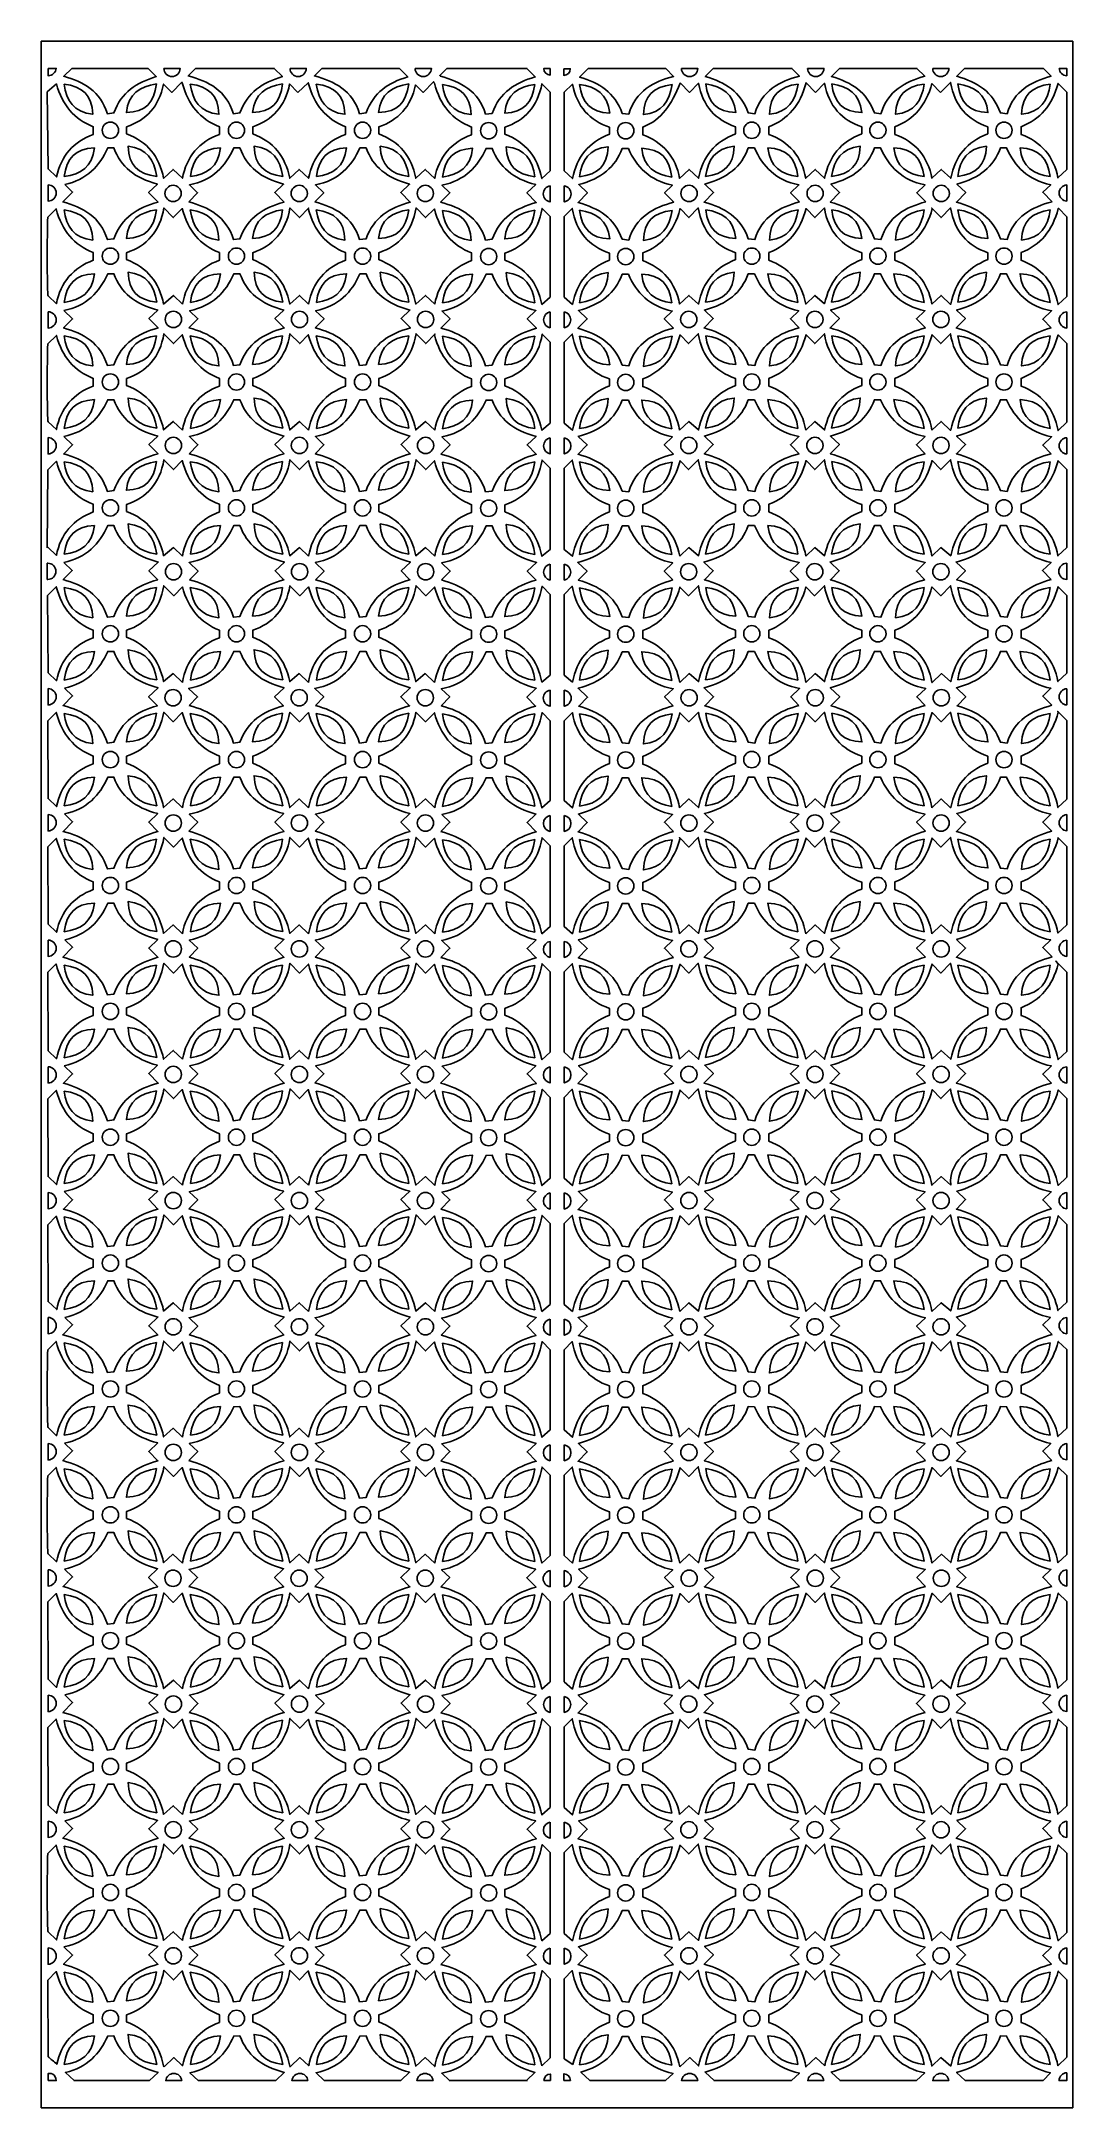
# Model space of a CAD drawing. Header units: centimetres. Extents: x 7.7 to 16.7, y -9 to 9.
import ezdxf

# ---------------------------------------------------------------- set-up
doc = ezdxf.new("R2010")
doc.units = ezdxf.units.CM
doc.header["$MEASUREMENT"] = 0
doc.layers.add('layer 1', color=7, linetype='Continuous')

msp = doc.modelspace()

# ---------------------------------------------------------------- linework, layer by layer
at = {"layer": 'layer 1', "color": 250}
for points, knots in [([(7.69314, -9.00021), (7.69314, -3.37172), (7.69314, 3.13452), (7.69314, 9.00077), (7.69314, 9.00077), (7.69314, 9.00077), (16.68501, 9.00077), (16.68501, 9.00077), (16.68501, 9.00077), (16.68501, 3.47841), (16.68501, -3.20635), (16.68501, -9.00021), (16.68501, -9.00021), (16.68501, -9.00021), (7.69314, -9.00021), (7.69314, -9.00021)], [0, 0, 0, 0, 0.2, 0.2, 0.2, 0.2, 0.4, 0.4, 0.4, 0.4, 0.6, 0.6, 0.6, 0.6, 1, 1, 1, 1]), ([(7.75238, 8.7653), (7.75238, 8.7653), (7.75238, 8.7653), (7.75238, 8.7653), (7.75238, 8.7653), (7.75238, 8.7653), (7.82299, 8.7653), (7.82299, 8.7653), (7.82299, 8.7653), (7.81954, 8.7294), (7.78915, 8.70117), (7.75238, 8.70117), (7.75238, 8.70117), (7.75238, 8.70117), (7.75238, 8.7653), (7.75238, 8.7653)], [0, 0, 0, 0, 0.2, 0.2, 0.2, 0.2, 0.4, 0.4, 0.4, 0.4, 0.6, 0.6, 0.6, 0.6, 1, 1, 1, 1]), ([(7.95796, 8.7653), (7.95796, 8.7653), (8.62484, 8.7653), (8.62484, 8.7653), (8.62484, 8.7653), (8.62484, 8.7653), (8.69586, 8.69291), (8.69586, 8.69291), (8.69586, 8.69291), (8.5227, 8.64075), (8.39253, 8.56056), (8.32589, 8.37656), (8.32589, 8.37656), (8.32589, 8.37656), (8.26887, 8.37001), (8.26887, 8.37001), (8.26887, 8.37001), (8.20995, 8.56687), (8.05848, 8.64895), (7.88959, 8.69607), (7.88959, 8.69607), (7.88959, 8.69607), (7.95796, 8.7653), (7.95796, 8.7653)], [0, 0, 0, 0, 0.14285714, 0.14285714, 0.14285714, 0.14285714, 0.28571429, 0.28571429, 0.28571429, 0.28571429, 0.42857143, 0.42857143, 0.42857143, 0.42857143, 0.57142857, 0.57142857, 0.57142857, 0.57142857, 0.71428571, 0.71428571, 0.71428571, 0.71428571, 1, 1, 1, 1]), ([(8.76007, 7.80792), (8.76007, 7.80792), (8.84196, 7.88536), (8.84196, 7.88536), (8.84196, 7.88536), (8.84196, 7.88536), (8.92416, 7.80732), (8.92416, 7.80732), (8.92416, 7.80732), (8.95702, 7.99557), (9.0727, 8.12711), (9.24596, 8.19026), (9.24596, 8.19026), (9.24596, 8.19026), (9.2459, 8.25698), (9.2459, 8.25698), (9.2459, 8.25698), (9.07587, 8.32421), (8.97378, 8.44463), (8.92127, 8.64041), (8.92127, 8.64041), (8.92127, 8.64041), (8.92136, 8.64052), (8.92136, 8.64052), (8.92136, 8.64052), (8.92136, 8.64052), (8.91968, 8.64461), (8.91968, 8.64461), (8.91968, 8.64461), (8.91968, 8.64461), (8.83117, 8.555), (8.83117, 8.555), (8.83117, 8.555), (8.83117, 8.555), (8.75874, 8.62882), (8.75874, 8.62882), (8.75874, 8.62882), (8.72071, 8.43283), (8.60737, 8.31474), (8.43686, 8.25581), (8.43686, 8.25581), (8.43686, 8.25581), (8.43686, 8.19524), (8.43686, 8.19524), (8.43686, 8.19524), (8.6203, 8.12377), (8.71969, 8.00055), (8.7596, 7.80866), (8.7596, 7.80866), (8.7596, 7.80866), (8.76007, 7.80792), (8.76007, 7.80792)], [0, 0, 0, 0, 0.07142857, 0.07142857, 0.07142857, 0.07142857, 0.14285714, 0.14285714, 0.14285714, 0.14285714, 0.21428571, 0.21428571, 0.21428571, 0.21428571, 0.28571429, 0.28571429, 0.28571429, 0.28571429, 0.35714286, 0.35714286, 0.35714286, 0.35714286, 0.42857143, 0.42857143, 0.42857143, 0.42857143, 0.5, 0.5, 0.5, 0.5, 0.57142857, 0.57142857, 0.57142857, 0.57142857, 0.64285714, 0.64285714, 0.64285714, 0.64285714, 0.71428571, 0.71428571, 0.71428571, 0.71428571, 0.78571429, 0.78571429, 0.78571429, 0.78571429, 0.85714286, 0.85714286, 0.85714286, 0.85714286, 1, 1, 1, 1]), ([(8.76183, 8.7653), (8.76183, 8.7653), (8.90369, 8.7653), (8.90369, 8.7653), (8.90369, 8.7653), (8.90369, 8.76513), (8.9037, 8.76496), (8.9037, 8.76479), (8.9037, 8.76479), (8.9037, 8.72572), (8.87183, 8.69385), (8.83276, 8.69385), (8.83276, 8.69385), (8.79369, 8.69385), (8.76182, 8.72572), (8.76182, 8.76479), (8.76182, 8.76479), (8.76182, 8.76496), (8.76183, 8.76513), (8.76183, 8.7653)], [0, 0, 0, 0, 0.16666667, 0.16666667, 0.16666667, 0.16666667, 0.33333333, 0.33333333, 0.33333333, 0.33333333, 0.5, 0.5, 0.5, 0.5, 0.66666667, 0.66666667, 0.66666667, 0.66666667, 1, 1, 1, 1]), ([(9.03888, 8.7653), (9.03888, 8.7653), (9.72445, 8.7653), (9.72445, 8.7653), (9.72445, 8.7653), (9.72445, 8.7653), (9.7954, 8.69298), (9.7954, 8.69298), (9.7954, 8.69298), (9.62213, 8.64082), (9.49187, 8.56064), (9.4252, 8.37656), (9.4252, 8.37656), (9.4252, 8.37656), (9.36818, 8.37001), (9.36818, 8.37001), (9.36818, 8.37001), (9.30758, 8.57248), (9.14908, 8.65353), (8.9744, 8.70002), (8.9744, 8.70002), (8.9744, 8.70002), (9.03888, 8.7653), (9.03888, 8.7653)], [0, 0, 0, 0, 0.14285714, 0.14285714, 0.14285714, 0.14285714, 0.28571429, 0.28571429, 0.28571429, 0.28571429, 0.42857143, 0.42857143, 0.42857143, 0.42857143, 0.57142857, 0.57142857, 0.57142857, 0.57142857, 0.71428571, 0.71428571, 0.71428571, 0.71428571, 1, 1, 1, 1]), ([(9.86143, 8.7653), (9.86143, 8.7653), (10.00329, 8.7653), (10.00329, 8.7653), (10.00329, 8.7653), (10.0033, 8.76513), (10.0033, 8.76496), (10.0033, 8.76479), (10.0033, 8.76479), (10.0033, 8.72572), (9.97144, 8.69385), (9.93236, 8.69385), (9.93236, 8.69385), (9.89329, 8.69385), (9.86143, 8.72572), (9.86143, 8.76479), (9.86143, 8.76479), (9.86143, 8.76496), (9.86143, 8.76513), (9.86143, 8.7653)], [0, 0, 0, 0, 0.16666667, 0.16666667, 0.16666667, 0.16666667, 0.33333333, 0.33333333, 0.33333333, 0.33333333, 0.5, 0.5, 0.5, 0.5, 0.66666667, 0.66666667, 0.66666667, 0.66666667, 1, 1, 1, 1]), ([(10.13848, 8.7653), (10.13848, 8.7653), (10.81488, 8.7653), (10.81488, 8.7653), (10.81488, 8.7653), (10.81488, 8.7653), (10.88787, 8.6909), (10.88787, 8.6909), (10.88787, 8.6909), (10.71801, 8.63869), (10.5903, 8.55821), (10.52451, 8.37656), (10.52451, 8.37656), (10.52451, 8.37656), (10.46749, 8.37001), (10.46749, 8.37001), (10.46749, 8.37001), (10.40692, 8.57239), (10.24853, 8.65346), (10.07395, 8.69996), (10.07395, 8.69996), (10.07395, 8.69996), (10.13848, 8.7653), (10.13848, 8.7653)], [0, 0, 0, 0, 0.14285714, 0.14285714, 0.14285714, 0.14285714, 0.28571429, 0.28571429, 0.28571429, 0.28571429, 0.42857143, 0.42857143, 0.42857143, 0.42857143, 0.57142857, 0.57142857, 0.57142857, 0.57142857, 0.71428571, 0.71428571, 0.71428571, 0.71428571, 1, 1, 1, 1]), ([(11.11995, 8.63687), (11.11995, 8.63687), (11.11989, 8.63679), (11.11989, 8.63679), (11.11989, 8.63679), (11.1724, 8.44101), (11.27449, 8.32059), (11.44452, 8.25336), (11.44452, 8.25336), (11.44452, 8.25336), (11.44458, 8.18664), (11.44458, 8.18664), (11.44458, 8.18664), (11.27228, 8.12384), (11.1569, 7.9934), (11.12332, 7.80681), (11.12332, 7.80681), (11.12332, 7.80681), (11.04058, 7.88536), (11.04058, 7.88536), (11.04058, 7.88536), (11.04058, 7.88536), (10.95822, 7.80866), (10.95822, 7.80866), (10.95822, 7.80866), (10.91831, 8.00055), (10.81892, 8.12377), (10.63548, 8.19524), (10.63548, 8.19524), (10.63548, 8.19524), (10.63548, 8.25581), (10.63548, 8.25581), (10.63548, 8.25581), (10.80388, 8.31401), (10.91649, 8.42991), (10.9559, 8.62157), (10.9559, 8.62157), (10.9559, 8.62157), (11.0212, 8.555), (11.0212, 8.555), (11.0212, 8.555), (11.0212, 8.555), (11.11302, 8.64796), (11.11302, 8.64796), (11.11302, 8.64796), (11.11485, 8.64382), (11.1172, 8.64008), (11.11995, 8.63687)], [0, 0, 0, 0, 0.07692308, 0.07692308, 0.07692308, 0.07692308, 0.15384615, 0.15384615, 0.15384615, 0.15384615, 0.23076923, 0.23076923, 0.23076923, 0.23076923, 0.30769231, 0.30769231, 0.30769231, 0.30769231, 0.38461538, 0.38461538, 0.38461538, 0.38461538, 0.46153846, 0.46153846, 0.46153846, 0.46153846, 0.53846154, 0.53846154, 0.53846154, 0.53846154, 0.61538462, 0.61538462, 0.61538462, 0.61538462, 0.69230769, 0.69230769, 0.69230769, 0.69230769, 0.76923077, 0.76923077, 0.76923077, 0.76923077, 0.84615385, 0.84615385, 0.84615385, 0.84615385, 1, 1, 1, 1]), ([(10.95187, 8.7653), (10.95187, 8.7653), (11.09373, 8.7653), (11.09373, 8.7653), (11.09373, 8.7653), (11.09373, 8.76513), (11.09373, 8.76496), (11.09373, 8.76479), (11.09373, 8.76479), (11.09373, 8.72572), (11.06187, 8.69385), (11.0228, 8.69385), (11.0228, 8.69385), (10.98372, 8.69385), (10.95186, 8.72572), (10.95186, 8.76479), (10.95186, 8.76479), (10.95186, 8.76496), (10.95186, 8.76513), (10.95187, 8.7653)], [0, 0, 0, 0, 0.16666667, 0.16666667, 0.16666667, 0.16666667, 0.33333333, 0.33333333, 0.33333333, 0.33333333, 0.5, 0.5, 0.5, 0.5, 0.66666667, 0.66666667, 0.66666667, 0.66666667, 1, 1, 1, 1]), ([(11.22891, 8.7653), (11.22891, 8.7653), (11.92678, 8.7653), (11.92678, 8.7653), (11.92678, 8.7653), (11.92678, 8.7653), (11.99964, 8.69104), (11.99964, 8.69104), (11.99964, 8.69104), (11.82357, 8.63891), (11.69121, 8.55901), (11.62382, 8.37294), (11.62382, 8.37294), (11.62382, 8.37294), (11.5668, 8.36639), (11.5668, 8.36639), (11.5668, 8.36639), (11.50608, 8.56927), (11.34706, 8.65025), (11.17197, 8.69669), (11.17197, 8.69669), (11.17052, 8.6989), (11.16892, 8.70094), (11.16716, 8.70278), (11.16716, 8.70278), (11.16716, 8.70278), (11.22891, 8.7653), (11.22891, 8.7653)], [0, 0, 0, 0, 0.125, 0.125, 0.125, 0.125, 0.25, 0.25, 0.25, 0.25, 0.375, 0.375, 0.375, 0.375, 0.5, 0.5, 0.5, 0.5, 0.625, 0.625, 0.625, 0.625, 0.75, 0.75, 0.75, 0.75, 1, 1, 1, 1]), ([(12.13086, 8.76331), (12.13086, 8.76331), (12.07353, 8.76331), (12.07353, 8.76331), (12.07353, 8.76331), (12.07353, 8.73174), (12.09928, 8.70598), (12.13086, 8.70598), (12.13086, 8.70598), (12.13086, 8.70598), (12.13086, 8.76331), (12.13086, 8.76331)], [0, 0, 0, 0, 0.25, 0.25, 0.25, 0.25, 0.5, 0.5, 0.5, 0.5, 1, 1, 1, 1]), ([(12.24765, 8.76119), (12.24765, 8.76119), (12.30498, 8.76119), (12.30498, 8.76119), (12.30498, 8.76119), (12.30498, 8.72961), (12.27923, 8.70386), (12.24765, 8.70386), (12.24765, 8.70386), (12.24765, 8.70386), (12.24765, 8.76119), (12.24765, 8.76119)], [0, 0, 0, 0, 0.25, 0.25, 0.25, 0.25, 0.5, 0.5, 0.5, 0.5, 1, 1, 1, 1]), ([(12.46135, 8.7653), (12.46135, 8.7653), (13.13733, 8.7653), (13.13733, 8.7653), (13.13733, 8.7653), (13.13733, 8.7653), (13.20565, 8.69567), (13.20565, 8.69567), (13.20565, 8.69567), (13.03206, 8.64906), (12.8749, 8.5678), (12.81462, 8.36639), (12.81462, 8.36639), (12.81462, 8.36639), (12.7576, 8.37294), (12.7576, 8.37294), (12.7576, 8.37294), (12.69082, 8.55731), (12.56026, 8.63745), (12.38659, 8.68961), (12.38659, 8.68961), (12.38659, 8.68961), (12.46135, 8.7653), (12.46135, 8.7653)], [0, 0, 0, 0, 0.14285714, 0.14285714, 0.14285714, 0.14285714, 0.28571429, 0.28571429, 0.28571429, 0.28571429, 0.42857143, 0.42857143, 0.42857143, 0.42857143, 0.57142857, 0.57142857, 0.57142857, 0.57142857, 0.71428571, 0.71428571, 0.71428571, 0.71428571, 1, 1, 1, 1]), ([(13.27432, 8.7653), (13.27432, 8.7653), (13.41618, 8.7653), (13.41618, 8.7653), (13.41618, 8.7653), (13.41618, 8.76513), (13.41618, 8.76496), (13.41618, 8.76479), (13.41618, 8.76479), (13.41618, 8.72572), (13.38432, 8.69385), (13.34525, 8.69385), (13.34525, 8.69385), (13.30617, 8.69385), (13.27431, 8.72572), (13.27431, 8.76479), (13.27431, 8.76479), (13.27431, 8.76496), (13.27431, 8.76513), (13.27432, 8.7653)], [0, 0, 0, 0, 0.16666667, 0.16666667, 0.16666667, 0.16666667, 0.33333333, 0.33333333, 0.33333333, 0.33333333, 0.5, 0.5, 0.5, 0.5, 0.66666667, 0.66666667, 0.66666667, 0.66666667, 1, 1, 1, 1]), ([(13.55136, 8.7653), (13.55136, 8.7653), (14.23693, 8.7653), (14.23693, 8.7653), (14.23693, 8.7653), (14.23693, 8.7653), (14.30238, 8.69859), (14.30238, 8.69859), (14.30238, 8.69859), (14.12982, 8.65188), (13.97391, 8.57042), (13.91393, 8.37001), (13.91393, 8.37001), (13.91393, 8.37001), (13.85691, 8.37656), (13.85691, 8.37656), (13.85691, 8.37656), (13.78957, 8.56249), (13.65735, 8.64241), (13.48147, 8.69454), (13.48147, 8.69454), (13.48147, 8.69454), (13.55136, 8.7653), (13.55136, 8.7653)], [0, 0, 0, 0, 0.14285714, 0.14285714, 0.14285714, 0.14285714, 0.28571429, 0.28571429, 0.28571429, 0.28571429, 0.42857143, 0.42857143, 0.42857143, 0.42857143, 0.57142857, 0.57142857, 0.57142857, 0.57142857, 0.71428571, 0.71428571, 0.71428571, 0.71428571, 1, 1, 1, 1]), ([(14.37392, 8.7653), (14.37392, 8.7653), (14.51578, 8.7653), (14.51578, 8.7653), (14.51578, 8.7653), (14.51578, 8.76513), (14.51579, 8.76496), (14.51579, 8.76479), (14.51579, 8.76479), (14.51579, 8.72572), (14.48392, 8.69385), (14.44485, 8.69385), (14.44485, 8.69385), (14.40578, 8.69385), (14.37391, 8.72572), (14.37391, 8.76479), (14.37391, 8.76479), (14.37391, 8.76496), (14.37392, 8.76513), (14.37392, 8.7653)], [0, 0, 0, 0, 0.16666667, 0.16666667, 0.16666667, 0.16666667, 0.33333333, 0.33333333, 0.33333333, 0.33333333, 0.5, 0.5, 0.5, 0.5, 0.66666667, 0.66666667, 0.66666667, 0.66666667, 1, 1, 1, 1]), ([(14.65097, 8.7653), (14.65097, 8.7653), (15.32737, 8.7653), (15.32737, 8.7653), (15.32737, 8.7653), (15.32737, 8.7653), (15.3947, 8.69667), (15.3947, 8.69667), (15.3947, 8.69667), (15.22493, 8.64965), (15.07241, 8.56771), (15.01324, 8.37001), (15.01324, 8.37001), (15.01324, 8.37001), (14.95622, 8.37656), (14.95622, 8.37656), (14.95622, 8.37656), (14.88891, 8.56241), (14.75677, 8.64235), (14.58101, 8.69447), (14.58101, 8.69447), (14.58101, 8.69447), (14.65097, 8.7653), (14.65097, 8.7653)], [0, 0, 0, 0, 0.14285714, 0.14285714, 0.14285714, 0.14285714, 0.28571429, 0.28571429, 0.28571429, 0.28571429, 0.42857143, 0.42857143, 0.42857143, 0.42857143, 0.57142857, 0.57142857, 0.57142857, 0.57142857, 0.71428571, 0.71428571, 0.71428571, 0.71428571, 1, 1, 1, 1]), ([(15.53369, 8.555), (15.53369, 8.555), (15.45791, 8.63224), (15.45791, 8.63224), (15.45791, 8.63224), (15.40477, 8.44127), (15.30317, 8.32327), (15.13552, 8.25698), (15.13552, 8.25698), (15.13552, 8.25698), (15.13546, 8.19026), (15.13546, 8.19026), (15.13546, 8.19026), (15.30872, 8.12711), (15.4244, 7.99557), (15.45726, 7.80732), (15.45726, 7.80732), (15.45726, 7.80732), (15.53946, 7.88536), (15.53946, 7.88536), (15.53946, 7.88536), (15.53946, 7.88536), (15.62141, 7.80785), (15.62141, 7.80785), (15.62141, 7.80785), (15.62141, 7.80785), (15.62187, 7.8086), (15.62187, 7.8086), (15.62187, 7.8086), (15.62187, 7.8086), (15.62182, 7.80866), (15.62182, 7.80866), (15.62182, 7.80866), (15.66173, 8.00055), (15.76112, 8.12377), (15.94456, 8.19524), (15.94456, 8.19524), (15.94456, 8.19524), (15.94456, 8.25581), (15.94456, 8.25581), (15.94456, 8.25581), (15.7701, 8.3161), (15.65551, 8.43833), (15.62017, 8.64255), (15.62017, 8.64255), (15.62017, 8.64255), (15.53369, 8.555), (15.53369, 8.555)], [0, 0, 0, 0, 0.07692308, 0.07692308, 0.07692308, 0.07692308, 0.15384615, 0.15384615, 0.15384615, 0.15384615, 0.23076923, 0.23076923, 0.23076923, 0.23076923, 0.30769231, 0.30769231, 0.30769231, 0.30769231, 0.38461538, 0.38461538, 0.38461538, 0.38461538, 0.46153846, 0.46153846, 0.46153846, 0.46153846, 0.53846154, 0.53846154, 0.53846154, 0.53846154, 0.61538462, 0.61538462, 0.61538462, 0.61538462, 0.69230769, 0.69230769, 0.69230769, 0.69230769, 0.76923077, 0.76923077, 0.76923077, 0.76923077, 0.84615385, 0.84615385, 0.84615385, 0.84615385, 1, 1, 1, 1]), ([(15.46435, 8.7653), (15.46435, 8.7653), (15.60621, 8.7653), (15.60621, 8.7653), (15.60621, 8.7653), (15.60622, 8.76513), (15.60622, 8.76496), (15.60622, 8.76479), (15.60622, 8.76479), (15.60622, 8.72572), (15.57436, 8.69385), (15.53529, 8.69385), (15.53529, 8.69385), (15.49621, 8.69385), (15.46435, 8.72572), (15.46435, 8.76479), (15.46435, 8.76479), (15.46435, 8.76496), (15.46435, 8.76513), (15.46435, 8.7653)], [0, 0, 0, 0, 0.16666667, 0.16666667, 0.16666667, 0.16666667, 0.33333333, 0.33333333, 0.33333333, 0.33333333, 0.5, 0.5, 0.5, 0.5, 0.66666667, 0.66666667, 0.66666667, 0.66666667, 1, 1, 1, 1]), ([(15.7414, 8.7653), (15.7414, 8.7653), (16.42973, 8.7653), (16.42973, 8.7653), (16.42973, 8.7653), (16.42973, 8.7653), (16.49641, 8.69733), (16.49641, 8.69733), (16.49641, 8.69733), (16.32567, 8.65041), (16.172, 8.56864), (16.11255, 8.37001), (16.11255, 8.37001), (16.11255, 8.37001), (16.05553, 8.37656), (16.05553, 8.37656), (16.05553, 8.37656), (15.98734, 8.56482), (15.85264, 8.64441), (15.67344, 8.69649), (15.67344, 8.69649), (15.67344, 8.69649), (15.7414, 8.7653), (15.7414, 8.7653)], [0, 0, 0, 0, 0.14285714, 0.14285714, 0.14285714, 0.14285714, 0.28571429, 0.28571429, 0.28571429, 0.28571429, 0.42857143, 0.42857143, 0.42857143, 0.42857143, 0.57142857, 0.57142857, 0.57142857, 0.57142857, 0.71428571, 0.71428571, 0.71428571, 0.71428571, 1, 1, 1, 1]), ([(16.56684, 8.7653), (16.56684, 8.7653), (16.63299, 8.7653), (16.63299, 8.7653), (16.63299, 8.7653), (16.63299, 8.7653), (16.63299, 8.70093), (16.63299, 8.70093), (16.63299, 8.70093), (16.59813, 8.70313), (16.56997, 8.73069), (16.56684, 8.7653)], [0, 0, 0, 0, 0.25, 0.25, 0.25, 0.25, 0.5, 0.5, 0.5, 0.5, 1, 1, 1, 1]), ([(7.74543, 8.56099), (7.74543, 8.56099), (7.82471, 8.63039), (7.82471, 8.63039), (7.82471, 8.63039), (7.878, 8.44051), (7.97948, 8.32305), (8.14659, 8.25698), (8.14659, 8.25698), (8.14659, 8.25698), (8.14665, 8.19026), (8.14665, 8.19026), (8.14665, 8.19026), (7.97706, 8.12844), (7.86263, 8.00111), (7.82704, 7.8192), (7.82704, 7.8192), (7.82704, 7.8192), (7.75289, 7.88932), (7.75289, 7.88932), (7.75289, 7.88932), (7.75289, 7.88932), (7.74543, 8.56099), (7.74543, 8.56099)], [0, 0, 0, 0, 0.14285714, 0.14285714, 0.14285714, 0.14285714, 0.28571429, 0.28571429, 0.28571429, 0.28571429, 0.42857143, 0.42857143, 0.42857143, 0.42857143, 0.57142857, 0.57142857, 0.57142857, 0.57142857, 0.71428571, 0.71428571, 0.71428571, 0.71428571, 1, 1, 1, 1]), ([(7.89176, 8.62812), (7.91432, 8.4826), (7.97444, 8.38389), (8.14163, 8.36584), (8.14163, 8.36584), (8.13514, 8.53238), (8.05461, 8.60637), (7.89176, 8.62812)], [0, 0, 0, 0, 0.33333333, 0.33333333, 0.33333333, 0.33333333, 1, 1, 1, 1]), ([(8.69753, 8.62961), (8.55202, 8.60705), (8.45331, 8.54693), (8.43525, 8.37974), (8.43525, 8.37974), (8.6018, 8.38622), (8.67579, 8.46675), (8.69753, 8.62961)], [0, 0, 0, 0, 0.33333333, 0.33333333, 0.33333333, 0.33333333, 1, 1, 1, 1]), ([(8.99107, 8.62812), (9.01363, 8.4826), (9.07375, 8.38389), (9.24094, 8.36584), (9.24094, 8.36584), (9.23445, 8.53238), (9.15392, 8.60637), (8.99107, 8.62812)], [0, 0, 0, 0, 0.33333333, 0.33333333, 0.33333333, 0.33333333, 1, 1, 1, 1]), ([(9.79684, 8.62961), (9.65133, 8.60705), (9.55262, 8.54693), (9.53456, 8.37974), (9.53456, 8.37974), (9.70111, 8.38622), (9.7751, 8.46675), (9.79684, 8.62961)], [0, 0, 0, 0, 0.33333333, 0.33333333, 0.33333333, 0.33333333, 1, 1, 1, 1]), ([(9.93077, 8.555), (9.93077, 8.555), (9.8581, 8.62907), (9.8581, 8.62907), (9.8581, 8.62907), (9.82011, 8.43293), (9.70676, 8.31477), (9.53617, 8.25581), (9.53617, 8.25581), (9.53617, 8.25581), (9.53617, 8.19524), (9.53617, 8.19524), (9.53617, 8.19524), (9.71961, 8.12377), (9.819, 8.00055), (9.85891, 7.80866), (9.85891, 7.80866), (9.85891, 7.80866), (9.94127, 7.88536), (9.94127, 7.88536), (9.94127, 7.88536), (9.94127, 7.88536), (10.02347, 7.80732), (10.02347, 7.80732), (10.02347, 7.80732), (10.05633, 7.99557), (10.17201, 8.12711), (10.34527, 8.19026), (10.34527, 8.19026), (10.34527, 8.19026), (10.34521, 8.25698), (10.34521, 8.25698), (10.34521, 8.25698), (10.17518, 8.32421), (10.07309, 8.44463), (10.02058, 8.64041), (10.02058, 8.64041), (10.02058, 8.64041), (9.93077, 8.555), (9.93077, 8.555)], [0, 0, 0, 0, 0.09090909, 0.09090909, 0.09090909, 0.09090909, 0.18181818, 0.18181818, 0.18181818, 0.18181818, 0.27272727, 0.27272727, 0.27272727, 0.27272727, 0.36363636, 0.36363636, 0.36363636, 0.36363636, 0.45454545, 0.45454545, 0.45454545, 0.45454545, 0.54545455, 0.54545455, 0.54545455, 0.54545455, 0.63636364, 0.63636364, 0.63636364, 0.63636364, 0.72727273, 0.72727273, 0.72727273, 0.72727273, 0.81818182, 0.81818182, 0.81818182, 0.81818182, 1, 1, 1, 1]), ([(10.09038, 8.62812), (10.11294, 8.4826), (10.17306, 8.38389), (10.34025, 8.36584), (10.34025, 8.36584), (10.33376, 8.53238), (10.25323, 8.60637), (10.09038, 8.62812)], [0, 0, 0, 0, 0.33333333, 0.33333333, 0.33333333, 0.33333333, 1, 1, 1, 1]), ([(10.89615, 8.62961), (10.75064, 8.60705), (10.65193, 8.54693), (10.63387, 8.37974), (10.63387, 8.37974), (10.80042, 8.38622), (10.87441, 8.46675), (10.89615, 8.62961)], [0, 0, 0, 0, 0.33333333, 0.33333333, 0.33333333, 0.33333333, 1, 1, 1, 1]), ([(11.18969, 8.6245), (11.21225, 8.47898), (11.27237, 8.38028), (11.43956, 8.36222), (11.43956, 8.36222), (11.43307, 8.52876), (11.35254, 8.60276), (11.18969, 8.6245)], [0, 0, 0, 0, 0.33333333, 0.33333333, 0.33333333, 0.33333333, 1, 1, 1, 1]), ([(11.99546, 8.62599), (11.84995, 8.60343), (11.75124, 8.54331), (11.73318, 8.37612), (11.73318, 8.37612), (11.89973, 8.38261), (11.97372, 8.46314), (11.99546, 8.62599)], [0, 0, 0, 0, 0.33333333, 0.33333333, 0.33333333, 0.33333333, 1, 1, 1, 1]), ([(12.12941, 8.55876), (12.12941, 8.55876), (12.05788, 8.63168), (12.05788, 8.63168), (12.05788, 8.63168), (12.0211, 8.43181), (11.90717, 8.31177), (11.73479, 8.2522), (11.73479, 8.2522), (11.73479, 8.2522), (11.73479, 8.19162), (11.73479, 8.19162), (11.73479, 8.19162), (11.91823, 8.12015), (12.01762, 7.99693), (12.05753, 7.80504), (12.05753, 7.80504), (12.05753, 7.80504), (12.12941, 7.87183), (12.12941, 7.87183), (12.12941, 7.87183), (12.12941, 7.87183), (12.12941, 8.55876), (12.12941, 8.55876)], [0, 0, 0, 0, 0.14285714, 0.14285714, 0.14285714, 0.14285714, 0.28571429, 0.28571429, 0.28571429, 0.28571429, 0.42857143, 0.42857143, 0.42857143, 0.42857143, 0.57142857, 0.57142857, 0.57142857, 0.57142857, 0.71428571, 0.71428571, 0.71428571, 0.71428571, 1, 1, 1, 1]), ([(12.25201, 8.55667), (12.25201, 8.55667), (12.25201, 7.87183), (12.25201, 7.87183), (12.25201, 7.87183), (12.25201, 7.87183), (12.32389, 7.80504), (12.32389, 7.80504), (12.32389, 7.80504), (12.36379, 7.99693), (12.46319, 8.12015), (12.64663, 8.19162), (12.64663, 8.19162), (12.64663, 8.19162), (12.64663, 8.2522), (12.64663, 8.2522), (12.64663, 8.2522), (12.47568, 8.31127), (12.36221, 8.42981), (12.32446, 8.6267), (12.32446, 8.6267), (12.32446, 8.6267), (12.25201, 8.55667), (12.25201, 8.55667)], [0, 0, 0, 0, 0.14285714, 0.14285714, 0.14285714, 0.14285714, 0.28571429, 0.28571429, 0.28571429, 0.28571429, 0.42857143, 0.42857143, 0.42857143, 0.42857143, 0.57142857, 0.57142857, 0.57142857, 0.57142857, 0.71428571, 0.71428571, 0.71428571, 0.71428571, 1, 1, 1, 1]), ([(12.38596, 8.62599), (12.53147, 8.60343), (12.63018, 8.54331), (12.64823, 8.37612), (12.64823, 8.37612), (12.48169, 8.38261), (12.4077, 8.46314), (12.38596, 8.62599)], [0, 0, 0, 0, 0.33333333, 0.33333333, 0.33333333, 0.33333333, 1, 1, 1, 1]), ([(13.2621, 8.63812), (13.2621, 8.63812), (13.34365, 8.555), (13.34365, 8.555), (13.34365, 8.555), (13.34365, 8.555), (13.42286, 8.63519), (13.42286, 8.63519), (13.42286, 8.63519), (13.45966, 8.43539), (13.57359, 8.31538), (13.74594, 8.25581), (13.74594, 8.25581), (13.74594, 8.25581), (13.74594, 8.19524), (13.74594, 8.19524), (13.74594, 8.19524), (13.5625, 8.12377), (13.46311, 8.00055), (13.4232, 7.80866), (13.4232, 7.80866), (13.4232, 7.80866), (13.34084, 7.88536), (13.34084, 7.88536), (13.34084, 7.88536), (13.34084, 7.88536), (13.2581, 7.80681), (13.2581, 7.80681), (13.2581, 7.80681), (13.22452, 7.9934), (13.10914, 8.12384), (12.93684, 8.18664), (12.93684, 8.18664), (12.93684, 8.18664), (12.9369, 8.25336), (12.9369, 8.25336), (12.9369, 8.25336), (13.10685, 8.32056), (13.18593, 8.44858), (13.26146, 8.63652), (13.26146, 8.63652), (13.26146, 8.63652), (13.2621, 8.63812), (13.2621, 8.63812)], [0, 0, 0, 0, 0.08333333, 0.08333333, 0.08333333, 0.08333333, 0.16666667, 0.16666667, 0.16666667, 0.16666667, 0.25, 0.25, 0.25, 0.25, 0.33333333, 0.33333333, 0.33333333, 0.33333333, 0.41666667, 0.41666667, 0.41666667, 0.41666667, 0.5, 0.5, 0.5, 0.5, 0.58333333, 0.58333333, 0.58333333, 0.58333333, 0.66666667, 0.66666667, 0.66666667, 0.66666667, 0.75, 0.75, 0.75, 0.75, 0.83333333, 0.83333333, 0.83333333, 0.83333333, 1, 1, 1, 1]), ([(13.19173, 8.6245), (13.16917, 8.47898), (13.10905, 8.38028), (12.94186, 8.36222), (12.94186, 8.36222), (12.94835, 8.52876), (13.02887, 8.60276), (13.19173, 8.6245)], [0, 0, 0, 0, 0.33333333, 0.33333333, 0.33333333, 0.33333333, 1, 1, 1, 1]), ([(13.48526, 8.62961), (13.63078, 8.60705), (13.72949, 8.54693), (13.74754, 8.37974), (13.74754, 8.37974), (13.581, 8.38622), (13.50701, 8.46675), (13.48526, 8.62961)], [0, 0, 0, 0, 0.33333333, 0.33333333, 0.33333333, 0.33333333, 1, 1, 1, 1]), ([(14.44326, 8.555), (14.44326, 8.555), (14.36054, 8.63931), (14.36054, 8.63931), (14.36054, 8.63931), (14.30795, 8.44419), (14.20592, 8.32408), (14.03621, 8.25698), (14.03621, 8.25698), (14.03621, 8.25698), (14.03615, 8.19026), (14.03615, 8.19026), (14.03615, 8.19026), (14.20941, 8.12711), (14.32509, 7.99557), (14.35795, 7.80732), (14.35795, 7.80732), (14.35795, 7.80732), (14.44015, 7.88536), (14.44015, 7.88536), (14.44015, 7.88536), (14.44015, 7.88536), (14.52251, 7.80866), (14.52251, 7.80866), (14.52251, 7.80866), (14.56241, 8.00055), (14.66181, 8.12377), (14.84525, 8.19524), (14.84525, 8.19524), (14.84525, 8.19524), (14.84525, 8.25581), (14.84525, 8.25581), (14.84525, 8.25581), (14.67297, 8.31535), (14.55907, 8.43529), (14.52222, 8.63494), (14.52222, 8.63494), (14.52222, 8.63494), (14.44326, 8.555), (14.44326, 8.555)], [0, 0, 0, 0, 0.09090909, 0.09090909, 0.09090909, 0.09090909, 0.18181818, 0.18181818, 0.18181818, 0.18181818, 0.27272727, 0.27272727, 0.27272727, 0.27272727, 0.36363636, 0.36363636, 0.36363636, 0.36363636, 0.45454545, 0.45454545, 0.45454545, 0.45454545, 0.54545455, 0.54545455, 0.54545455, 0.54545455, 0.63636364, 0.63636364, 0.63636364, 0.63636364, 0.72727273, 0.72727273, 0.72727273, 0.72727273, 0.81818182, 0.81818182, 0.81818182, 0.81818182, 1, 1, 1, 1]), ([(14.29104, 8.62812), (14.26848, 8.4826), (14.20836, 8.38389), (14.04117, 8.36584), (14.04117, 8.36584), (14.04766, 8.53238), (14.12819, 8.60637), (14.29104, 8.62812)], [0, 0, 0, 0, 0.33333333, 0.33333333, 0.33333333, 0.33333333, 1, 1, 1, 1]), ([(14.58457, 8.62961), (14.73009, 8.60705), (14.8288, 8.54693), (14.84685, 8.37974), (14.84685, 8.37974), (14.68031, 8.38622), (14.60632, 8.46675), (14.58457, 8.62961)], [0, 0, 0, 0, 0.33333333, 0.33333333, 0.33333333, 0.33333333, 1, 1, 1, 1]), ([(15.39035, 8.62812), (15.36779, 8.4826), (15.30767, 8.38389), (15.14048, 8.36584), (15.14048, 8.36584), (15.14697, 8.53238), (15.22749, 8.60637), (15.39035, 8.62812)], [0, 0, 0, 0, 0.33333333, 0.33333333, 0.33333333, 0.33333333, 1, 1, 1, 1]), ([(15.68388, 8.62961), (15.8294, 8.60705), (15.92811, 8.54693), (15.94616, 8.37974), (15.94616, 8.37974), (15.77962, 8.38622), (15.70563, 8.46675), (15.68388, 8.62961)], [0, 0, 0, 0, 0.33333333, 0.33333333, 0.33333333, 0.33333333, 1, 1, 1, 1]), ([(16.63299, 8.55812), (16.63299, 8.55812), (16.63299, 7.88418), (16.63299, 7.88418), (16.63299, 7.88418), (16.63299, 7.88418), (16.55591, 7.811), (16.55591, 7.811), (16.55591, 7.811), (16.5222, 7.99728), (16.4069, 8.12752), (16.23477, 8.19026), (16.23477, 8.19026), (16.23477, 8.19026), (16.23483, 8.25698), (16.23483, 8.25698), (16.23483, 8.25698), (16.40319, 8.32354), (16.50492, 8.44228), (16.55789, 8.63467), (16.55789, 8.63467), (16.55789, 8.63467), (16.63299, 8.55812), (16.63299, 8.55812)], [0, 0, 0, 0, 0.14285714, 0.14285714, 0.14285714, 0.14285714, 0.28571429, 0.28571429, 0.28571429, 0.28571429, 0.42857143, 0.42857143, 0.42857143, 0.42857143, 0.57142857, 0.57142857, 0.57142857, 0.57142857, 0.71428571, 0.71428571, 0.71428571, 0.71428571, 1, 1, 1, 1]), ([(16.48966, 8.62812), (16.4671, 8.4826), (16.40698, 8.38389), (16.23979, 8.36584), (16.23979, 8.36584), (16.24628, 8.53238), (16.3268, 8.60637), (16.48966, 8.62812)], [0, 0, 0, 0, 0.33333333, 0.33333333, 0.33333333, 0.33333333, 1, 1, 1, 1]), ([(8.36632, 8.22588), (8.36632, 8.26495), (8.33446, 8.29682), (8.29538, 8.29682), (8.29538, 8.29682), (8.25631, 8.29682), (8.22445, 8.26495), (8.22445, 8.22588), (8.22445, 8.22588), (8.22445, 8.18681), (8.25631, 8.15494), (8.29538, 8.15494), (8.29538, 8.15494), (8.33446, 8.15494), (8.36632, 8.18681), (8.36632, 8.22588)], [0, 0, 0, 0, 0.2, 0.2, 0.2, 0.2, 0.4, 0.4, 0.4, 0.4, 0.6, 0.6, 0.6, 0.6, 1, 1, 1, 1]), ([(9.46563, 8.22588), (9.46563, 8.26495), (9.43377, 8.29682), (9.39469, 8.29682), (9.39469, 8.29682), (9.35562, 8.29682), (9.32376, 8.26495), (9.32376, 8.22588), (9.32376, 8.22588), (9.32376, 8.18681), (9.35562, 8.15494), (9.39469, 8.15494), (9.39469, 8.15494), (9.43377, 8.15494), (9.46563, 8.18681), (9.46563, 8.22588)], [0, 0, 0, 0, 0.2, 0.2, 0.2, 0.2, 0.4, 0.4, 0.4, 0.4, 0.6, 0.6, 0.6, 0.6, 1, 1, 1, 1]), ([(10.56494, 8.22588), (10.56494, 8.26495), (10.53308, 8.29682), (10.494, 8.29682), (10.494, 8.29682), (10.45493, 8.29682), (10.42307, 8.26495), (10.42307, 8.22588), (10.42307, 8.22588), (10.42307, 8.18681), (10.45493, 8.15494), (10.494, 8.15494), (10.494, 8.15494), (10.53308, 8.15494), (10.56494, 8.18681), (10.56494, 8.22588)], [0, 0, 0, 0, 0.2, 0.2, 0.2, 0.2, 0.4, 0.4, 0.4, 0.4, 0.6, 0.6, 0.6, 0.6, 1, 1, 1, 1]), ([(11.66425, 8.22226), (11.66425, 8.26133), (11.63239, 8.2932), (11.59331, 8.2932), (11.59331, 8.2932), (11.55424, 8.2932), (11.52238, 8.26133), (11.52238, 8.22226), (11.52238, 8.22226), (11.52238, 8.18319), (11.55424, 8.15133), (11.59331, 8.15133), (11.59331, 8.15133), (11.63239, 8.15133), (11.66425, 8.18319), (11.66425, 8.22226)], [0, 0, 0, 0, 0.2, 0.2, 0.2, 0.2, 0.4, 0.4, 0.4, 0.4, 0.6, 0.6, 0.6, 0.6, 1, 1, 1, 1]), ([(12.71717, 8.22226), (12.71717, 8.26133), (12.74903, 8.2932), (12.78811, 8.2932), (12.78811, 8.2932), (12.82718, 8.2932), (12.85904, 8.26133), (12.85904, 8.22226), (12.85904, 8.22226), (12.85904, 8.18319), (12.82718, 8.15133), (12.78811, 8.15133), (12.78811, 8.15133), (12.74903, 8.15133), (12.71717, 8.18319), (12.71717, 8.22226)], [0, 0, 0, 0, 0.2, 0.2, 0.2, 0.2, 0.4, 0.4, 0.4, 0.4, 0.6, 0.6, 0.6, 0.6, 1, 1, 1, 1]), ([(13.81648, 8.22588), (13.81648, 8.26495), (13.84834, 8.29682), (13.88742, 8.29682), (13.88742, 8.29682), (13.92649, 8.29682), (13.95835, 8.26495), (13.95835, 8.22588), (13.95835, 8.22588), (13.95835, 8.18681), (13.92649, 8.15494), (13.88742, 8.15494), (13.88742, 8.15494), (13.84834, 8.15494), (13.81648, 8.18681), (13.81648, 8.22588)], [0, 0, 0, 0, 0.2, 0.2, 0.2, 0.2, 0.4, 0.4, 0.4, 0.4, 0.6, 0.6, 0.6, 0.6, 1, 1, 1, 1]), ([(14.91579, 8.22588), (14.91579, 8.26495), (14.94765, 8.29682), (14.98673, 8.29682), (14.98673, 8.29682), (15.0258, 8.29682), (15.05766, 8.26495), (15.05766, 8.22588), (15.05766, 8.22588), (15.05766, 8.18681), (15.0258, 8.15494), (14.98673, 8.15494), (14.98673, 8.15494), (14.94765, 8.15494), (14.91579, 8.18681), (14.91579, 8.22588)], [0, 0, 0, 0, 0.2, 0.2, 0.2, 0.2, 0.4, 0.4, 0.4, 0.4, 0.6, 0.6, 0.6, 0.6, 1, 1, 1, 1]), ([(16.0151, 8.22588), (16.0151, 8.26495), (16.04696, 8.29682), (16.08604, 8.29682), (16.08604, 8.29682), (16.12511, 8.29682), (16.15697, 8.26495), (16.15697, 8.22588), (16.15697, 8.22588), (16.15697, 8.18681), (16.12511, 8.15494), (16.08604, 8.15494), (16.08604, 8.15494), (16.04696, 8.15494), (16.0151, 8.18681), (16.0151, 8.22588)], [0, 0, 0, 0, 0.2, 0.2, 0.2, 0.2, 0.4, 0.4, 0.4, 0.4, 0.6, 0.6, 0.6, 0.6, 1, 1, 1, 1]), ([(7.89704, 7.753), (7.89704, 7.753), (7.96608, 7.68772), (7.96608, 7.68772), (7.96608, 7.68772), (7.96608, 7.68772), (7.88127, 7.60184), (7.88127, 7.60184), (7.88127, 7.60184), (8.0535, 7.55509), (8.20899, 7.47358), (8.26887, 7.27349), (8.26887, 7.27349), (8.26887, 7.27349), (8.32589, 7.28004), (8.32589, 7.28004), (8.32589, 7.28004), (8.39443, 7.46927), (8.53016, 7.5487), (8.71073, 7.60077), (8.71073, 7.60077), (8.71073, 7.60077), (8.62878, 7.68375), (8.62878, 7.68375), (8.62878, 7.68375), (8.62878, 7.68375), (8.70543, 7.75625), (8.70543, 7.75625), (8.70543, 7.75625), (8.50851, 7.80911), (8.38583, 7.90822), (8.32612, 8.07196), (8.32612, 8.07196), (8.32612, 8.07196), (8.27218, 8.07176), (8.27218, 8.07176), (8.27218, 8.07176), (8.20269, 7.91454), (8.08947, 7.79477), (7.89704, 7.753)], [0, 0, 0, 0, 0.09090909, 0.09090909, 0.09090909, 0.09090909, 0.18181818, 0.18181818, 0.18181818, 0.18181818, 0.27272727, 0.27272727, 0.27272727, 0.27272727, 0.36363636, 0.36363636, 0.36363636, 0.36363636, 0.45454545, 0.45454545, 0.45454545, 0.45454545, 0.54545455, 0.54545455, 0.54545455, 0.54545455, 0.63636364, 0.63636364, 0.63636364, 0.63636364, 0.72727273, 0.72727273, 0.72727273, 0.72727273, 0.81818182, 0.81818182, 0.81818182, 0.81818182, 1, 1, 1, 1]), ([(7.89325, 7.82235), (8.03876, 7.8449), (8.13747, 7.90502), (8.15553, 8.07221), (8.15553, 8.07221), (7.98898, 8.06573), (7.91499, 7.9852), (7.89325, 7.82235)], [0, 0, 0, 0, 0.33333333, 0.33333333, 0.33333333, 0.33333333, 1, 1, 1, 1]), ([(8.69902, 7.82383), (8.67646, 7.96935), (8.61634, 8.06806), (8.44915, 8.08611), (8.44915, 8.08611), (8.45564, 7.91957), (8.53617, 7.84558), (8.69902, 7.82383)], [0, 0, 0, 0, 0.33333333, 0.33333333, 0.33333333, 0.33333333, 1, 1, 1, 1]), ([(8.9782, 7.60248), (9.15137, 7.55583), (9.30802, 7.47449), (9.36818, 7.27349), (9.36818, 7.27349), (9.36818, 7.27349), (9.4252, 7.28004), (9.4252, 7.28004), (9.4252, 7.28004), (9.49374, 7.46927), (9.62947, 7.5487), (9.81004, 7.60077), (9.81004, 7.60077), (9.81004, 7.60077), (9.72808, 7.68375), (9.72808, 7.68375), (9.72808, 7.68375), (9.72808, 7.68375), (9.80473, 7.75624), (9.80473, 7.75624), (9.80473, 7.75624), (9.60782, 7.8091), (9.48514, 7.90823), (9.42543, 8.07196), (9.42543, 8.07196), (9.42543, 8.07196), (9.37149, 8.07176), (9.37149, 8.07176), (9.37149, 8.07176), (9.30053, 7.91122), (9.18398, 7.78973), (8.98405, 7.75046), (8.98405, 7.75046), (8.98405, 7.75046), (9.05619, 7.68197), (9.05619, 7.68197), (9.05619, 7.68197), (9.05619, 7.68197), (8.9782, 7.60248), (8.9782, 7.60248)], [0, 0, 0, 0, 0.09090909, 0.09090909, 0.09090909, 0.09090909, 0.18181818, 0.18181818, 0.18181818, 0.18181818, 0.27272727, 0.27272727, 0.27272727, 0.27272727, 0.36363636, 0.36363636, 0.36363636, 0.36363636, 0.45454545, 0.45454545, 0.45454545, 0.45454545, 0.54545455, 0.54545455, 0.54545455, 0.54545455, 0.63636364, 0.63636364, 0.63636364, 0.63636364, 0.72727273, 0.72727273, 0.72727273, 0.72727273, 0.81818182, 0.81818182, 0.81818182, 0.81818182, 1, 1, 1, 1]), ([(8.99256, 7.82235), (9.13807, 7.8449), (9.23678, 7.90502), (9.25483, 8.07221), (9.25483, 8.07221), (9.08829, 8.06573), (9.0143, 7.9852), (8.99256, 7.82235)], [0, 0, 0, 0, 0.33333333, 0.33333333, 0.33333333, 0.33333333, 1, 1, 1, 1]), ([(9.79833, 7.82383), (9.77577, 7.96935), (9.71565, 8.06806), (9.54846, 8.08611), (9.54846, 8.08611), (9.55495, 7.91957), (9.63548, 7.84558), (9.79833, 7.82383)], [0, 0, 0, 0, 0.33333333, 0.33333333, 0.33333333, 0.33333333, 1, 1, 1, 1]), ([(10.07751, 7.60248), (10.25068, 7.55583), (10.40733, 7.47449), (10.46749, 7.27349), (10.46749, 7.27349), (10.46749, 7.27349), (10.52451, 7.28004), (10.52451, 7.28004), (10.52451, 7.28004), (10.59305, 7.46927), (10.72878, 7.5487), (10.90935, 7.60077), (10.90935, 7.60077), (10.90935, 7.60077), (10.82739, 7.68375), (10.82739, 7.68375), (10.82739, 7.68375), (10.82739, 7.68375), (10.90404, 7.75624), (10.90404, 7.75624), (10.90404, 7.75624), (10.70713, 7.8091), (10.58445, 7.90823), (10.52474, 8.07196), (10.52474, 8.07196), (10.52474, 8.07196), (10.4708, 8.07176), (10.4708, 8.07176), (10.4708, 8.07176), (10.39984, 7.91122), (10.28329, 7.78973), (10.08336, 7.75046), (10.08336, 7.75046), (10.08336, 7.75046), (10.1555, 7.68197), (10.1555, 7.68197), (10.1555, 7.68197), (10.1555, 7.68197), (10.07751, 7.60248), (10.07751, 7.60248)], [0, 0, 0, 0, 0.09090909, 0.09090909, 0.09090909, 0.09090909, 0.18181818, 0.18181818, 0.18181818, 0.18181818, 0.27272727, 0.27272727, 0.27272727, 0.27272727, 0.36363636, 0.36363636, 0.36363636, 0.36363636, 0.45454545, 0.45454545, 0.45454545, 0.45454545, 0.54545455, 0.54545455, 0.54545455, 0.54545455, 0.63636364, 0.63636364, 0.63636364, 0.63636364, 0.72727273, 0.72727273, 0.72727273, 0.72727273, 0.81818182, 0.81818182, 0.81818182, 0.81818182, 1, 1, 1, 1]), ([(10.09187, 7.82235), (10.23738, 7.8449), (10.33609, 7.90502), (10.35415, 8.07221), (10.35415, 8.07221), (10.1876, 8.06573), (10.11361, 7.9852), (10.09187, 7.82235)], [0, 0, 0, 0, 0.33333333, 0.33333333, 0.33333333, 0.33333333, 1, 1, 1, 1]), ([(10.89764, 7.82383), (10.87508, 7.96935), (10.81496, 8.06806), (10.64777, 8.08611), (10.64777, 8.08611), (10.65426, 7.91957), (10.73479, 7.84558), (10.89764, 7.82383)], [0, 0, 0, 0, 0.33333333, 0.33333333, 0.33333333, 0.33333333, 1, 1, 1, 1]), ([(11.17401, 7.59962), (11.34829, 7.55309), (11.50632, 7.47196), (11.5668, 7.26987), (11.5668, 7.26987), (11.5668, 7.26987), (11.62382, 7.27642), (11.62382, 7.27642), (11.62382, 7.27642), (11.69236, 7.46565), (11.82809, 7.54508), (12.00866, 7.59715), (12.00866, 7.59715), (12.00866, 7.59715), (11.9267, 7.68014), (11.9267, 7.68014), (11.9267, 7.68014), (11.9267, 7.68014), (12.00335, 7.75262), (12.00335, 7.75262), (12.00335, 7.75262), (11.80644, 7.80548), (11.68376, 7.90461), (11.62405, 8.06835), (11.62405, 8.06835), (11.62405, 8.06835), (11.57011, 8.06814), (11.57011, 8.06814), (11.57011, 8.06814), (11.49952, 7.90844), (11.38382, 7.78739), (11.18582, 7.74747), (11.18582, 7.74747), (11.18582, 7.74747), (11.25481, 7.68197), (11.25481, 7.68197), (11.25481, 7.68197), (11.25481, 7.68197), (11.17401, 7.59962), (11.17401, 7.59962)], [0, 0, 0, 0, 0.09090909, 0.09090909, 0.09090909, 0.09090909, 0.18181818, 0.18181818, 0.18181818, 0.18181818, 0.27272727, 0.27272727, 0.27272727, 0.27272727, 0.36363636, 0.36363636, 0.36363636, 0.36363636, 0.45454545, 0.45454545, 0.45454545, 0.45454545, 0.54545455, 0.54545455, 0.54545455, 0.54545455, 0.63636364, 0.63636364, 0.63636364, 0.63636364, 0.72727273, 0.72727273, 0.72727273, 0.72727273, 0.81818182, 0.81818182, 0.81818182, 0.81818182, 1, 1, 1, 1]), ([(11.19118, 7.81873), (11.33669, 7.84128), (11.4354, 7.9014), (11.45345, 8.0686), (11.45345, 8.0686), (11.28691, 8.06211), (11.21292, 7.98158), (11.19118, 7.81873)], [0, 0, 0, 0, 0.33333333, 0.33333333, 0.33333333, 0.33333333, 1, 1, 1, 1]), ([(11.99695, 7.82021), (11.97439, 7.96573), (11.91427, 8.06444), (11.74708, 8.08249), (11.74708, 8.08249), (11.75357, 7.91595), (11.8341, 7.84196), (11.99695, 7.82021)], [0, 0, 0, 0, 0.33333333, 0.33333333, 0.33333333, 0.33333333, 1, 1, 1, 1]), ([(13.20741, 7.59962), (13.03313, 7.55309), (12.8751, 7.47196), (12.81462, 7.26987), (12.81462, 7.26987), (12.81462, 7.26987), (12.7576, 7.27642), (12.7576, 7.27642), (12.7576, 7.27642), (12.68906, 7.46565), (12.55333, 7.54508), (12.37276, 7.59715), (12.37276, 7.59715), (12.37276, 7.59715), (12.45471, 7.68014), (12.45471, 7.68014), (12.45471, 7.68014), (12.45471, 7.68014), (12.37806, 7.75262), (12.37806, 7.75262), (12.37806, 7.75262), (12.57498, 7.80548), (12.69766, 7.90461), (12.75737, 8.06835), (12.75737, 8.06835), (12.75737, 8.06835), (12.81131, 8.06814), (12.81131, 8.06814), (12.81131, 8.06814), (12.88189, 7.90844), (12.9976, 7.78739), (13.1956, 7.74747), (13.1956, 7.74747), (13.1956, 7.74747), (13.12661, 7.68197), (13.12661, 7.68197), (13.12661, 7.68197), (13.12661, 7.68197), (13.20741, 7.59962), (13.20741, 7.59962)], [0, 0, 0, 0, 0.09090909, 0.09090909, 0.09090909, 0.09090909, 0.18181818, 0.18181818, 0.18181818, 0.18181818, 0.27272727, 0.27272727, 0.27272727, 0.27272727, 0.36363636, 0.36363636, 0.36363636, 0.36363636, 0.45454545, 0.45454545, 0.45454545, 0.45454545, 0.54545455, 0.54545455, 0.54545455, 0.54545455, 0.63636364, 0.63636364, 0.63636364, 0.63636364, 0.72727273, 0.72727273, 0.72727273, 0.72727273, 0.81818182, 0.81818182, 0.81818182, 0.81818182, 1, 1, 1, 1]), ([(12.38447, 7.82021), (12.40703, 7.96573), (12.46715, 8.06444), (12.63434, 8.08249), (12.63434, 8.08249), (12.62785, 7.91595), (12.54732, 7.84196), (12.38447, 7.82021)], [0, 0, 0, 0, 0.33333333, 0.33333333, 0.33333333, 0.33333333, 1, 1, 1, 1]), ([(13.19024, 7.81873), (13.04473, 7.84128), (12.94602, 7.9014), (12.92796, 8.0686), (12.92796, 8.0686), (13.09451, 8.06211), (13.1685, 7.98158), (13.19024, 7.81873)], [0, 0, 0, 0, 0.33333333, 0.33333333, 0.33333333, 0.33333333, 1, 1, 1, 1]), ([(14.30391, 7.60248), (14.13074, 7.55583), (13.97409, 7.47449), (13.91393, 7.27349), (13.91393, 7.27349), (13.91393, 7.27349), (13.85691, 7.28004), (13.85691, 7.28004), (13.85691, 7.28004), (13.78837, 7.46927), (13.65264, 7.5487), (13.47207, 7.60077), (13.47207, 7.60077), (13.47207, 7.60077), (13.55403, 7.68375), (13.55403, 7.68375), (13.55403, 7.68375), (13.55403, 7.68375), (13.47737, 7.75624), (13.47737, 7.75624), (13.47737, 7.75624), (13.67429, 7.8091), (13.79697, 7.90823), (13.85668, 8.07196), (13.85668, 8.07196), (13.85668, 8.07196), (13.91062, 8.07176), (13.91062, 8.07176), (13.91062, 8.07176), (13.98158, 7.91122), (14.09813, 7.78973), (14.29806, 7.75046), (14.29806, 7.75046), (14.29806, 7.75046), (14.22592, 7.68197), (14.22592, 7.68197), (14.22592, 7.68197), (14.22592, 7.68197), (14.30391, 7.60248), (14.30391, 7.60248)], [0, 0, 0, 0, 0.09090909, 0.09090909, 0.09090909, 0.09090909, 0.18181818, 0.18181818, 0.18181818, 0.18181818, 0.27272727, 0.27272727, 0.27272727, 0.27272727, 0.36363636, 0.36363636, 0.36363636, 0.36363636, 0.45454545, 0.45454545, 0.45454545, 0.45454545, 0.54545455, 0.54545455, 0.54545455, 0.54545455, 0.63636364, 0.63636364, 0.63636364, 0.63636364, 0.72727273, 0.72727273, 0.72727273, 0.72727273, 0.81818182, 0.81818182, 0.81818182, 0.81818182, 1, 1, 1, 1]), ([(13.48378, 7.82383), (13.50634, 7.96935), (13.56646, 8.06806), (13.73365, 8.08611), (13.73365, 8.08611), (13.72716, 7.91957), (13.64663, 7.84558), (13.48378, 7.82383)], [0, 0, 0, 0, 0.33333333, 0.33333333, 0.33333333, 0.33333333, 1, 1, 1, 1]), ([(14.28955, 7.82235), (14.14404, 7.8449), (14.04533, 7.90502), (14.02727, 8.07221), (14.02727, 8.07221), (14.19382, 8.06573), (14.26781, 7.9852), (14.28955, 7.82235)], [0, 0, 0, 0, 0.33333333, 0.33333333, 0.33333333, 0.33333333, 1, 1, 1, 1]), ([(15.40322, 7.60248), (15.23005, 7.55583), (15.0734, 7.47449), (15.01324, 7.27349), (15.01324, 7.27349), (15.01324, 7.27349), (14.95622, 7.28004), (14.95622, 7.28004), (14.95622, 7.28004), (14.88768, 7.46927), (14.75195, 7.5487), (14.57138, 7.60077), (14.57138, 7.60077), (14.57138, 7.60077), (14.65333, 7.68375), (14.65333, 7.68375), (14.65333, 7.68375), (14.65333, 7.68375), (14.57668, 7.75624), (14.57668, 7.75624), (14.57668, 7.75624), (14.7736, 7.8091), (14.89628, 7.90823), (14.95599, 8.07196), (14.95599, 8.07196), (14.95599, 8.07196), (15.00993, 8.07176), (15.00993, 8.07176), (15.00993, 8.07176), (15.08089, 7.91122), (15.19744, 7.78973), (15.39737, 7.75046), (15.39737, 7.75046), (15.39737, 7.75046), (15.32523, 7.68197), (15.32523, 7.68197), (15.32523, 7.68197), (15.32523, 7.68197), (15.40322, 7.60248), (15.40322, 7.60248)], [0, 0, 0, 0, 0.09090909, 0.09090909, 0.09090909, 0.09090909, 0.18181818, 0.18181818, 0.18181818, 0.18181818, 0.27272727, 0.27272727, 0.27272727, 0.27272727, 0.36363636, 0.36363636, 0.36363636, 0.36363636, 0.45454545, 0.45454545, 0.45454545, 0.45454545, 0.54545455, 0.54545455, 0.54545455, 0.54545455, 0.63636364, 0.63636364, 0.63636364, 0.63636364, 0.72727273, 0.72727273, 0.72727273, 0.72727273, 0.81818182, 0.81818182, 0.81818182, 0.81818182, 1, 1, 1, 1]), ([(14.58309, 7.82383), (14.60565, 7.96935), (14.66577, 8.06806), (14.83296, 8.08611), (14.83296, 8.08611), (14.82647, 7.91957), (14.74594, 7.84558), (14.58309, 7.82383)], [0, 0, 0, 0, 0.33333333, 0.33333333, 0.33333333, 0.33333333, 1, 1, 1, 1]), ([(15.38886, 7.82235), (15.24335, 7.8449), (15.14464, 7.90502), (15.12658, 8.07221), (15.12658, 8.07221), (15.29313, 8.06573), (15.36712, 7.9852), (15.38886, 7.82235)], [0, 0, 0, 0, 0.33333333, 0.33333333, 0.33333333, 0.33333333, 1, 1, 1, 1]), ([(16.50471, 7.60307), (16.50471, 7.60307), (16.42378, 7.68555), (16.42378, 7.68555), (16.42378, 7.68555), (16.42378, 7.68555), (16.49294, 7.75121), (16.49294, 7.75121), (16.49294, 7.75121), (16.29529, 7.79125), (16.17975, 7.91222), (16.10924, 8.07176), (16.10924, 8.07176), (16.10924, 8.07176), (16.0553, 8.07196), (16.0553, 8.07196), (16.0553, 8.07196), (15.99559, 7.90822), (15.87291, 7.80911), (15.67599, 7.75625), (15.67599, 7.75625), (15.67599, 7.75625), (15.75264, 7.68375), (15.75264, 7.68375), (15.75264, 7.68375), (15.75264, 7.68375), (15.67069, 7.60077), (15.67069, 7.60077), (15.67069, 7.60077), (15.85126, 7.5487), (15.98699, 7.46927), (16.05553, 7.28004), (16.05553, 7.28004), (16.05553, 7.28004), (16.11255, 7.27349), (16.11255, 7.27349), (16.11255, 7.27349), (16.17296, 7.47534), (16.33067, 7.55651), (16.50471, 7.60307)], [0, 0, 0, 0, 0.09090909, 0.09090909, 0.09090909, 0.09090909, 0.18181818, 0.18181818, 0.18181818, 0.18181818, 0.27272727, 0.27272727, 0.27272727, 0.27272727, 0.36363636, 0.36363636, 0.36363636, 0.36363636, 0.45454545, 0.45454545, 0.45454545, 0.45454545, 0.54545455, 0.54545455, 0.54545455, 0.54545455, 0.63636364, 0.63636364, 0.63636364, 0.63636364, 0.72727273, 0.72727273, 0.72727273, 0.72727273, 0.81818182, 0.81818182, 0.81818182, 0.81818182, 1, 1, 1, 1]), ([(15.6824, 7.82383), (15.70496, 7.96935), (15.76508, 8.06806), (15.93227, 8.08611), (15.93227, 8.08611), (15.92578, 7.91957), (15.84525, 7.84558), (15.6824, 7.82383)], [0, 0, 0, 0, 0.33333333, 0.33333333, 0.33333333, 0.33333333, 1, 1, 1, 1]), ([(16.48817, 7.82235), (16.34265, 7.8449), (16.24395, 7.90502), (16.22589, 8.07221), (16.22589, 8.07221), (16.39244, 8.06573), (16.46643, 7.9852), (16.48817, 7.82235)], [0, 0, 0, 0, 0.33333333, 0.33333333, 0.33333333, 0.33333333, 1, 1, 1, 1]), ([(7.75238, 7.75046), (7.79145, 7.75046), (7.82331, 7.7186), (7.82331, 7.67952), (7.82331, 7.67952), (7.82331, 7.64045), (7.79145, 7.60859), (7.75238, 7.60859), (7.75238, 7.60859), (7.75238, 7.60859), (7.75238, 7.75046), (7.75238, 7.75046)], [0, 0, 0, 0, 0.25, 0.25, 0.25, 0.25, 0.5, 0.5, 0.5, 0.5, 1, 1, 1, 1]), ([(8.91341, 7.67556), (8.91341, 7.71463), (8.88155, 7.7465), (8.84248, 7.7465), (8.84248, 7.7465), (8.80341, 7.7465), (8.77154, 7.71463), (8.77154, 7.67556), (8.77154, 7.67556), (8.77154, 7.63649), (8.80341, 7.60463), (8.84248, 7.60463), (8.84248, 7.60463), (8.88155, 7.60463), (8.91341, 7.63649), (8.91341, 7.67556)], [0, 0, 0, 0, 0.2, 0.2, 0.2, 0.2, 0.4, 0.4, 0.4, 0.4, 0.6, 0.6, 0.6, 0.6, 1, 1, 1, 1]), ([(10.01273, 7.67556), (10.01273, 7.71463), (9.98086, 7.7465), (9.94179, 7.7465), (9.94179, 7.7465), (9.90272, 7.7465), (9.87085, 7.71463), (9.87085, 7.67556), (9.87085, 7.67556), (9.87085, 7.63649), (9.90272, 7.60463), (9.94179, 7.60463), (9.94179, 7.60463), (9.98086, 7.60463), (10.01273, 7.63649), (10.01273, 7.67556)], [0, 0, 0, 0, 0.2, 0.2, 0.2, 0.2, 0.4, 0.4, 0.4, 0.4, 0.6, 0.6, 0.6, 0.6, 1, 1, 1, 1]), ([(11.11203, 7.67556), (11.11203, 7.71463), (11.08017, 7.7465), (11.0411, 7.7465), (11.0411, 7.7465), (11.00203, 7.7465), (10.97016, 7.71463), (10.97016, 7.67556), (10.97016, 7.67556), (10.97016, 7.63649), (11.00203, 7.60463), (11.0411, 7.60463), (11.0411, 7.60463), (11.08017, 7.60463), (11.11203, 7.63649), (11.11203, 7.67556)], [0, 0, 0, 0, 0.2, 0.2, 0.2, 0.2, 0.4, 0.4, 0.4, 0.4, 0.6, 0.6, 0.6, 0.6, 1, 1, 1, 1]), ([(12.12941, 7.74202), (12.12941, 7.74202), (12.12941, 7.60186), (12.12941, 7.60186), (12.12941, 7.60186), (12.09553, 7.60716), (12.06947, 7.63661), (12.06947, 7.67194), (12.06947, 7.67194), (12.06947, 7.70728), (12.09553, 7.73671), (12.12941, 7.74202)], [0, 0, 0, 0, 0.25, 0.25, 0.25, 0.25, 0.5, 0.5, 0.5, 0.5, 1, 1, 1, 1]), ([(12.25201, 7.74202), (12.25201, 7.74202), (12.25201, 7.60186), (12.25201, 7.60186), (12.25201, 7.60186), (12.28589, 7.60716), (12.31195, 7.63661), (12.31195, 7.67194), (12.31195, 7.67194), (12.31195, 7.70728), (12.28589, 7.73671), (12.25201, 7.74202)], [0, 0, 0, 0, 0.25, 0.25, 0.25, 0.25, 0.5, 0.5, 0.5, 0.5, 1, 1, 1, 1]), ([(13.26938, 7.67556), (13.26938, 7.71463), (13.30125, 7.7465), (13.34032, 7.7465), (13.34032, 7.7465), (13.37939, 7.7465), (13.41126, 7.71463), (13.41126, 7.67556), (13.41126, 7.67556), (13.41126, 7.63649), (13.37939, 7.60463), (13.34032, 7.60463), (13.34032, 7.60463), (13.30125, 7.60463), (13.26938, 7.63649), (13.26938, 7.67556)], [0, 0, 0, 0, 0.2, 0.2, 0.2, 0.2, 0.4, 0.4, 0.4, 0.4, 0.6, 0.6, 0.6, 0.6, 1, 1, 1, 1]), ([(14.36869, 7.67556), (14.36869, 7.71463), (14.40056, 7.7465), (14.43963, 7.7465), (14.43963, 7.7465), (14.4787, 7.7465), (14.51057, 7.71463), (14.51057, 7.67556), (14.51057, 7.67556), (14.51057, 7.63649), (14.4787, 7.60463), (14.43963, 7.60463), (14.43963, 7.60463), (14.40056, 7.60463), (14.36869, 7.63649), (14.36869, 7.67556)], [0, 0, 0, 0, 0.2, 0.2, 0.2, 0.2, 0.4, 0.4, 0.4, 0.4, 0.6, 0.6, 0.6, 0.6, 1, 1, 1, 1]), ([(15.468, 7.67556), (15.468, 7.71463), (15.49987, 7.7465), (15.53894, 7.7465), (15.53894, 7.7465), (15.57801, 7.7465), (15.60988, 7.71463), (15.60988, 7.67556), (15.60988, 7.67556), (15.60988, 7.63649), (15.57801, 7.60463), (15.53894, 7.60463), (15.53894, 7.60463), (15.49987, 7.60463), (15.468, 7.63649), (15.468, 7.67556)], [0, 0, 0, 0, 0.2, 0.2, 0.2, 0.2, 0.4, 0.4, 0.4, 0.4, 0.6, 0.6, 0.6, 0.6, 1, 1, 1, 1]), ([(16.63299, 7.74992), (16.63299, 7.74992), (16.63299, 7.60835), (16.63299, 7.60835), (16.63299, 7.60835), (16.596, 7.61068), (16.56655, 7.64158), (16.56655, 7.67914), (16.56655, 7.67914), (16.56655, 7.7167), (16.596, 7.74759), (16.63299, 7.74992)], [0, 0, 0, 0, 0.25, 0.25, 0.25, 0.25, 0.5, 0.5, 0.5, 0.5, 1, 1, 1, 1]), ([(7.75078, 7.46973), (7.75078, 7.46973), (7.82241, 7.54225), (7.82241, 7.54225), (7.82241, 7.54225), (7.87505, 7.34744), (7.97704, 7.2275), (8.14659, 7.16046), (8.14659, 7.16046), (8.14659, 7.16046), (8.14665, 7.09374), (8.14665, 7.09374), (8.14665, 7.09374), (7.97473, 7.03108), (7.85951, 6.90108), (7.82563, 6.71517), (7.82563, 6.71517), (7.82563, 6.71517), (7.75289, 6.78395), (7.75289, 6.78395), (7.75289, 6.78395), (7.74274, 6.77432), (7.74318, 7.47748), (7.75078, 7.46973)], [0, 0, 0, 0, 0.14285714, 0.14285714, 0.14285714, 0.14285714, 0.28571429, 0.28571429, 0.28571429, 0.28571429, 0.42857143, 0.42857143, 0.42857143, 0.42857143, 0.57142857, 0.57142857, 0.57142857, 0.57142857, 0.71428571, 0.71428571, 0.71428571, 0.71428571, 1, 1, 1, 1]), ([(7.89176, 7.5316), (7.91432, 7.38608), (7.97444, 7.28737), (8.14163, 7.26932), (8.14163, 7.26932), (8.13514, 7.43586), (8.05461, 7.50986), (7.89176, 7.5316)], [0, 0, 0, 0, 0.33333333, 0.33333333, 0.33333333, 0.33333333, 1, 1, 1, 1]), ([(8.69753, 7.53309), (8.55202, 7.51053), (8.45331, 7.45041), (8.43525, 7.28322), (8.43525, 7.28322), (8.6018, 7.28971), (8.67579, 7.37023), (8.69753, 7.53309)], [0, 0, 0, 0, 0.33333333, 0.33333333, 0.33333333, 0.33333333, 1, 1, 1, 1]), ([(8.92437, 6.71203), (8.95752, 6.89962), (9.07308, 7.03072), (9.24596, 7.09374), (9.24596, 7.09374), (9.24596, 7.09374), (9.2459, 7.16046), (9.2459, 7.16046), (9.2459, 7.16046), (9.07587, 7.22769), (8.97378, 7.34811), (8.92127, 7.54389), (8.92127, 7.54389), (8.92127, 7.54389), (8.84407, 7.46577), (8.84407, 7.46577), (8.84407, 7.46577), (8.84407, 7.46577), (8.76177, 7.5491), (8.76177, 7.5491), (8.76177, 7.5491), (8.72705, 7.34303), (8.61218, 7.21989), (8.43686, 7.15929), (8.43686, 7.15929), (8.43686, 7.15929), (8.43686, 7.09872), (8.43686, 7.09872), (8.43686, 7.09872), (8.6203, 7.02725), (8.71969, 6.90403), (8.7596, 6.71214), (8.7596, 6.71214), (8.7596, 6.71214), (8.84439, 6.78797), (8.84439, 6.78797), (8.84439, 6.78797), (8.84439, 6.78797), (8.92437, 6.71203), (8.92437, 6.71203)], [0, 0, 0, 0, 0.09090909, 0.09090909, 0.09090909, 0.09090909, 0.18181818, 0.18181818, 0.18181818, 0.18181818, 0.27272727, 0.27272727, 0.27272727, 0.27272727, 0.36363636, 0.36363636, 0.36363636, 0.36363636, 0.45454545, 0.45454545, 0.45454545, 0.45454545, 0.54545455, 0.54545455, 0.54545455, 0.54545455, 0.63636364, 0.63636364, 0.63636364, 0.63636364, 0.72727273, 0.72727273, 0.72727273, 0.72727273, 0.81818182, 0.81818182, 0.81818182, 0.81818182, 1, 1, 1, 1]), ([(8.99107, 7.5316), (9.01363, 7.38608), (9.07375, 7.28737), (9.24094, 7.26932), (9.24094, 7.26932), (9.23445, 7.43586), (9.15392, 7.50986), (8.99107, 7.5316)], [0, 0, 0, 0, 0.33333333, 0.33333333, 0.33333333, 0.33333333, 1, 1, 1, 1]), ([(9.79684, 7.53309), (9.65133, 7.51053), (9.55262, 7.45041), (9.53456, 7.28322), (9.53456, 7.28322), (9.70111, 7.28971), (9.7751, 7.37023), (9.79684, 7.53309)], [0, 0, 0, 0, 0.33333333, 0.33333333, 0.33333333, 0.33333333, 1, 1, 1, 1]), ([(10.02368, 6.71203), (10.05683, 6.89962), (10.17239, 7.03072), (10.34527, 7.09374), (10.34527, 7.09374), (10.34527, 7.09374), (10.34521, 7.16046), (10.34521, 7.16046), (10.34521, 7.16046), (10.17518, 7.22769), (10.07309, 7.34811), (10.02058, 7.54389), (10.02058, 7.54389), (10.02058, 7.54389), (10.02403, 7.54797), (10.02403, 7.54797), (10.02403, 7.54797), (10.02403, 7.54797), (9.94338, 7.46577), (9.94338, 7.46577), (9.94338, 7.46577), (9.94338, 7.46577), (9.86108, 7.5491), (9.86108, 7.5491), (9.86108, 7.5491), (9.82636, 7.34303), (9.71149, 7.21989), (9.53617, 7.15929), (9.53617, 7.15929), (9.53617, 7.15929), (9.53617, 7.09872), (9.53617, 7.09872), (9.53617, 7.09872), (9.71961, 7.02725), (9.819, 6.90403), (9.85891, 6.71214), (9.85891, 6.71214), (9.85891, 6.71214), (9.9437, 6.78797), (9.9437, 6.78797), (9.9437, 6.78797), (9.9437, 6.78797), (10.02368, 6.71203), (10.02368, 6.71203)], [0, 0, 0, 0, 0.08333333, 0.08333333, 0.08333333, 0.08333333, 0.16666667, 0.16666667, 0.16666667, 0.16666667, 0.25, 0.25, 0.25, 0.25, 0.33333333, 0.33333333, 0.33333333, 0.33333333, 0.41666667, 0.41666667, 0.41666667, 0.41666667, 0.5, 0.5, 0.5, 0.5, 0.58333333, 0.58333333, 0.58333333, 0.58333333, 0.66666667, 0.66666667, 0.66666667, 0.66666667, 0.75, 0.75, 0.75, 0.75, 0.83333333, 0.83333333, 0.83333333, 0.83333333, 1, 1, 1, 1]), ([(10.09038, 7.5316), (10.11294, 7.38608), (10.17306, 7.28737), (10.34025, 7.26932), (10.34025, 7.26932), (10.33376, 7.43586), (10.25323, 7.50986), (10.09038, 7.5316)], [0, 0, 0, 0, 0.33333333, 0.33333333, 0.33333333, 0.33333333, 1, 1, 1, 1]), ([(10.89615, 7.53309), (10.75064, 7.51053), (10.65193, 7.45041), (10.63387, 7.28322), (10.63387, 7.28322), (10.80042, 7.28971), (10.87441, 7.37023), (10.89615, 7.53309)], [0, 0, 0, 0, 0.33333333, 0.33333333, 0.33333333, 0.33333333, 1, 1, 1, 1]), ([(11.12355, 6.71151), (11.15741, 6.89745), (11.27265, 7.02745), (11.44458, 7.09013), (11.44458, 7.09013), (11.44458, 7.09013), (11.44452, 7.15684), (11.44452, 7.15684), (11.44452, 7.15684), (11.27449, 7.22407), (11.1724, 7.34449), (11.11989, 7.54027), (11.11989, 7.54027), (11.11989, 7.54027), (11.04269, 7.46577), (11.04269, 7.46577), (11.04269, 7.46577), (11.04269, 7.46577), (10.96039, 7.5491), (10.96039, 7.5491), (10.96039, 7.5491), (10.92567, 7.34303), (10.8108, 7.21989), (10.63548, 7.15929), (10.63548, 7.15929), (10.63548, 7.15929), (10.63548, 7.09872), (10.63548, 7.09872), (10.63548, 7.09872), (10.81892, 7.02725), (10.91831, 6.90403), (10.95822, 6.71214), (10.95822, 6.71214), (10.95822, 6.71214), (11.04301, 6.78797), (11.04301, 6.78797), (11.04301, 6.78797), (11.04301, 6.78797), (11.12355, 6.71151), (11.12355, 6.71151)], [0, 0, 0, 0, 0.09090909, 0.09090909, 0.09090909, 0.09090909, 0.18181818, 0.18181818, 0.18181818, 0.18181818, 0.27272727, 0.27272727, 0.27272727, 0.27272727, 0.36363636, 0.36363636, 0.36363636, 0.36363636, 0.45454545, 0.45454545, 0.45454545, 0.45454545, 0.54545455, 0.54545455, 0.54545455, 0.54545455, 0.63636364, 0.63636364, 0.63636364, 0.63636364, 0.72727273, 0.72727273, 0.72727273, 0.72727273, 0.81818182, 0.81818182, 0.81818182, 0.81818182, 1, 1, 1, 1]), ([(11.18969, 7.52798), (11.21225, 7.38246), (11.27237, 7.28376), (11.43956, 7.26571), (11.43956, 7.26571), (11.43307, 7.43224), (11.35254, 7.50624), (11.18969, 7.52798)], [0, 0, 0, 0, 0.33333333, 0.33333333, 0.33333333, 0.33333333, 1, 1, 1, 1]), ([(11.99546, 7.52947), (11.84995, 7.50691), (11.75124, 7.44679), (11.73318, 7.2796), (11.73318, 7.2796), (11.89973, 7.28609), (11.97372, 7.36662), (11.99546, 7.52947)], [0, 0, 0, 0, 0.33333333, 0.33333333, 0.33333333, 0.33333333, 1, 1, 1, 1]), ([(12.12941, 7.47489), (12.12941, 7.47489), (12.12941, 6.77214), (12.12941, 6.77214), (12.12941, 6.77214), (12.12941, 6.77214), (12.05753, 6.70852), (12.05753, 6.70852), (12.05753, 6.70852), (12.01762, 6.90041), (11.91823, 7.02363), (11.73479, 7.0951), (11.73479, 7.0951), (11.73479, 7.0951), (11.73479, 7.15568), (11.73479, 7.15568), (11.73479, 7.15568), (11.91011, 7.21627), (12.02498, 7.33941), (12.0597, 7.54548), (12.0597, 7.54548), (12.0597, 7.54548), (12.12941, 7.47489), (12.12941, 7.47489)], [0, 0, 0, 0, 0.14285714, 0.14285714, 0.14285714, 0.14285714, 0.28571429, 0.28571429, 0.28571429, 0.28571429, 0.42857143, 0.42857143, 0.42857143, 0.42857143, 0.57142857, 0.57142857, 0.57142857, 0.57142857, 0.71428571, 0.71428571, 0.71428571, 0.71428571, 1, 1, 1, 1]), ([(12.25201, 7.47489), (12.25201, 7.47489), (12.25201, 6.77214), (12.25201, 6.77214), (12.25201, 6.77214), (12.25201, 6.77214), (12.32389, 6.70852), (12.32389, 6.70852), (12.32389, 6.70852), (12.36379, 6.90041), (12.46319, 7.02363), (12.64663, 7.0951), (12.64663, 7.0951), (12.64663, 7.0951), (12.64663, 7.15568), (12.64663, 7.15568), (12.64663, 7.15568), (12.47131, 7.21627), (12.35644, 7.33941), (12.32172, 7.54548), (12.32172, 7.54548), (12.32172, 7.54548), (12.25201, 7.47489), (12.25201, 7.47489)], [0, 0, 0, 0, 0.14285714, 0.14285714, 0.14285714, 0.14285714, 0.28571429, 0.28571429, 0.28571429, 0.28571429, 0.42857143, 0.42857143, 0.42857143, 0.42857143, 0.57142857, 0.57142857, 0.57142857, 0.57142857, 0.71428571, 0.71428571, 0.71428571, 0.71428571, 1, 1, 1, 1]), ([(12.38596, 7.52947), (12.53147, 7.50691), (12.63018, 7.44679), (12.64823, 7.2796), (12.64823, 7.2796), (12.48169, 7.28609), (12.4077, 7.36662), (12.38596, 7.52947)], [0, 0, 0, 0, 0.33333333, 0.33333333, 0.33333333, 0.33333333, 1, 1, 1, 1]), ([(13.2626, 7.54337), (13.2626, 7.54337), (13.33873, 7.46577), (13.33873, 7.46577), (13.33873, 7.46577), (13.33873, 7.46577), (13.42103, 7.5491), (13.42103, 7.5491), (13.42103, 7.5491), (13.45575, 7.34303), (13.57062, 7.21989), (13.74594, 7.15929), (13.74594, 7.15929), (13.74594, 7.15929), (13.74594, 7.09872), (13.74594, 7.09872), (13.74594, 7.09872), (13.5625, 7.02725), (13.46311, 6.90403), (13.4232, 6.71214), (13.4232, 6.71214), (13.4232, 6.71214), (13.33841, 6.78797), (13.33841, 6.78797), (13.33841, 6.78797), (13.33841, 6.78797), (13.25787, 6.71151), (13.25787, 6.71151), (13.25787, 6.71151), (13.22401, 6.89745), (13.10877, 7.02745), (12.93684, 7.09013), (12.93684, 7.09013), (12.93684, 7.09013), (12.9369, 7.15684), (12.9369, 7.15684), (12.9369, 7.15684), (13.10587, 7.22365), (13.20775, 7.343), (13.26055, 7.53664), (13.26055, 7.53664), (13.26133, 7.5395), (13.26129, 7.54076), (13.2626, 7.54337)], [0, 0, 0, 0, 0.08333333, 0.08333333, 0.08333333, 0.08333333, 0.16666667, 0.16666667, 0.16666667, 0.16666667, 0.25, 0.25, 0.25, 0.25, 0.33333333, 0.33333333, 0.33333333, 0.33333333, 0.41666667, 0.41666667, 0.41666667, 0.41666667, 0.5, 0.5, 0.5, 0.5, 0.58333333, 0.58333333, 0.58333333, 0.58333333, 0.66666667, 0.66666667, 0.66666667, 0.66666667, 0.75, 0.75, 0.75, 0.75, 0.83333333, 0.83333333, 0.83333333, 0.83333333, 1, 1, 1, 1]), ([(13.19173, 7.52798), (13.16917, 7.38246), (13.10905, 7.28376), (12.94186, 7.26571), (12.94186, 7.26571), (12.94835, 7.43224), (13.02887, 7.50624), (13.19173, 7.52798)], [0, 0, 0, 0, 0.33333333, 0.33333333, 0.33333333, 0.33333333, 1, 1, 1, 1]), ([(13.48526, 7.53309), (13.63078, 7.51053), (13.72949, 7.45041), (13.74754, 7.28322), (13.74754, 7.28322), (13.581, 7.28971), (13.50701, 7.37023), (13.48526, 7.53309)], [0, 0, 0, 0, 0.33333333, 0.33333333, 0.33333333, 0.33333333, 1, 1, 1, 1]), ([(14.5223, 6.71334), (14.5223, 6.71334), (14.43772, 6.78797), (14.43772, 6.78797), (14.43772, 6.78797), (14.43772, 6.78797), (14.35774, 6.71203), (14.35774, 6.71203), (14.35774, 6.71203), (14.32459, 6.89962), (14.20903, 7.03072), (14.03615, 7.09374), (14.03615, 7.09374), (14.03615, 7.09374), (14.03621, 7.16046), (14.03621, 7.16046), (14.03621, 7.16046), (14.20624, 7.22769), (14.30833, 7.34811), (14.36084, 7.54389), (14.36084, 7.54389), (14.36084, 7.54389), (14.43804, 7.46577), (14.43804, 7.46577), (14.43804, 7.46577), (14.43804, 7.46577), (14.52034, 7.5491), (14.52034, 7.5491), (14.52034, 7.5491), (14.55506, 7.34303), (14.66993, 7.21989), (14.84525, 7.15929), (14.84525, 7.15929), (14.84525, 7.15929), (14.84525, 7.09872), (14.84525, 7.09872), (14.84525, 7.09872), (14.66213, 7.02737), (14.56234, 6.90466), (14.5223, 6.71334)], [0, 0, 0, 0, 0.09090909, 0.09090909, 0.09090909, 0.09090909, 0.18181818, 0.18181818, 0.18181818, 0.18181818, 0.27272727, 0.27272727, 0.27272727, 0.27272727, 0.36363636, 0.36363636, 0.36363636, 0.36363636, 0.45454545, 0.45454545, 0.45454545, 0.45454545, 0.54545455, 0.54545455, 0.54545455, 0.54545455, 0.63636364, 0.63636364, 0.63636364, 0.63636364, 0.72727273, 0.72727273, 0.72727273, 0.72727273, 0.81818182, 0.81818182, 0.81818182, 0.81818182, 1, 1, 1, 1]), ([(14.29104, 7.5316), (14.26848, 7.38608), (14.20836, 7.28737), (14.04117, 7.26932), (14.04117, 7.26932), (14.04766, 7.43586), (14.12819, 7.50986), (14.29104, 7.5316)], [0, 0, 0, 0, 0.33333333, 0.33333333, 0.33333333, 0.33333333, 1, 1, 1, 1]), ([(14.58457, 7.53309), (14.73009, 7.51053), (14.8288, 7.45041), (14.84685, 7.28322), (14.84685, 7.28322), (14.68031, 7.28971), (14.60632, 7.37023), (14.58457, 7.53309)], [0, 0, 0, 0, 0.33333333, 0.33333333, 0.33333333, 0.33333333, 1, 1, 1, 1]), ([(15.45705, 6.71203), (15.4239, 6.89962), (15.30834, 7.03072), (15.13546, 7.09374), (15.13546, 7.09374), (15.13546, 7.09374), (15.13552, 7.16046), (15.13552, 7.16046), (15.13552, 7.16046), (15.30555, 7.22769), (15.40764, 7.34811), (15.46015, 7.54389), (15.46015, 7.54389), (15.46015, 7.54389), (15.4567, 7.54797), (15.4567, 7.54797), (15.4567, 7.54797), (15.4567, 7.54797), (15.53735, 7.46577), (15.53735, 7.46577), (15.53735, 7.46577), (15.53735, 7.46577), (15.61965, 7.5491), (15.61965, 7.5491), (15.61965, 7.5491), (15.65437, 7.34303), (15.76924, 7.21989), (15.94456, 7.15929), (15.94456, 7.15929), (15.94456, 7.15929), (15.94456, 7.09872), (15.94456, 7.09872), (15.94456, 7.09872), (15.76153, 7.02741), (15.66217, 6.90457), (15.62209, 6.71341), (15.62209, 6.71341), (15.62146, 6.71216), (15.62076, 6.7107), (15.62017, 6.70934), (15.62017, 6.70934), (15.62017, 6.70934), (15.53703, 6.78797), (15.53703, 6.78797), (15.53703, 6.78797), (15.53703, 6.78797), (15.45705, 6.71203), (15.45705, 6.71203)], [0, 0, 0, 0, 0.07692308, 0.07692308, 0.07692308, 0.07692308, 0.15384615, 0.15384615, 0.15384615, 0.15384615, 0.23076923, 0.23076923, 0.23076923, 0.23076923, 0.30769231, 0.30769231, 0.30769231, 0.30769231, 0.38461538, 0.38461538, 0.38461538, 0.38461538, 0.46153846, 0.46153846, 0.46153846, 0.46153846, 0.53846154, 0.53846154, 0.53846154, 0.53846154, 0.61538462, 0.61538462, 0.61538462, 0.61538462, 0.69230769, 0.69230769, 0.69230769, 0.69230769, 0.76923077, 0.76923077, 0.76923077, 0.76923077, 0.84615385, 0.84615385, 0.84615385, 0.84615385, 1, 1, 1, 1]), ([(15.39035, 7.5316), (15.36779, 7.38608), (15.30767, 7.28737), (15.14048, 7.26932), (15.14048, 7.26932), (15.14697, 7.43586), (15.22749, 7.50986), (15.39035, 7.5316)], [0, 0, 0, 0, 0.33333333, 0.33333333, 0.33333333, 0.33333333, 1, 1, 1, 1]), ([(15.68388, 7.53309), (15.8294, 7.51053), (15.92811, 7.45041), (15.94616, 7.28322), (15.94616, 7.28322), (15.77962, 7.28971), (15.70563, 7.37023), (15.68388, 7.53309)], [0, 0, 0, 0, 0.33333333, 0.33333333, 0.33333333, 0.33333333, 1, 1, 1, 1]), ([(16.63299, 7.47231), (16.63299, 7.47231), (16.63299, 6.77881), (16.63299, 6.77881), (16.63299, 6.77881), (16.63299, 6.77881), (16.55724, 6.70689), (16.55724, 6.70689), (16.55724, 6.70689), (16.52531, 6.89723), (16.40923, 7.03015), (16.23477, 7.09374), (16.23477, 7.09374), (16.23477, 7.09374), (16.23483, 7.16046), (16.23483, 7.16046), (16.23483, 7.16046), (16.40486, 7.22769), (16.50695, 7.34811), (16.55946, 7.54389), (16.55946, 7.54389), (16.55946, 7.54389), (16.56016, 7.54655), (16.56016, 7.54655), (16.56016, 7.54655), (16.56016, 7.54655), (16.63299, 7.47231), (16.63299, 7.47231)], [0, 0, 0, 0, 0.125, 0.125, 0.125, 0.125, 0.25, 0.25, 0.25, 0.25, 0.375, 0.375, 0.375, 0.375, 0.5, 0.5, 0.5, 0.5, 0.625, 0.625, 0.625, 0.625, 0.75, 0.75, 0.75, 0.75, 1, 1, 1, 1]), ([(16.48966, 7.5316), (16.4671, 7.38608), (16.40698, 7.28737), (16.23979, 7.26932), (16.23979, 7.26932), (16.24628, 7.43586), (16.3268, 7.50986), (16.48966, 7.5316)], [0, 0, 0, 0, 0.33333333, 0.33333333, 0.33333333, 0.33333333, 1, 1, 1, 1]), ([(8.36632, 7.12936), (8.36632, 7.16843), (8.33446, 7.2003), (8.29538, 7.2003), (8.29538, 7.2003), (8.25631, 7.2003), (8.22445, 7.16843), (8.22445, 7.12936), (8.22445, 7.12936), (8.22445, 7.09029), (8.25631, 7.05842), (8.29538, 7.05842), (8.29538, 7.05842), (8.33446, 7.05842), (8.36632, 7.09029), (8.36632, 7.12936)], [0, 0, 0, 0, 0.2, 0.2, 0.2, 0.2, 0.4, 0.4, 0.4, 0.4, 0.6, 0.6, 0.6, 0.6, 1, 1, 1, 1]), ([(9.46563, 7.12936), (9.46563, 7.16843), (9.43377, 7.2003), (9.39469, 7.2003), (9.39469, 7.2003), (9.35562, 7.2003), (9.32376, 7.16843), (9.32376, 7.12936), (9.32376, 7.12936), (9.32376, 7.09029), (9.35562, 7.05842), (9.39469, 7.05842), (9.39469, 7.05842), (9.43377, 7.05842), (9.46563, 7.09029), (9.46563, 7.12936)], [0, 0, 0, 0, 0.2, 0.2, 0.2, 0.2, 0.4, 0.4, 0.4, 0.4, 0.6, 0.6, 0.6, 0.6, 1, 1, 1, 1]), ([(10.56494, 7.12936), (10.56494, 7.16843), (10.53308, 7.2003), (10.494, 7.2003), (10.494, 7.2003), (10.45493, 7.2003), (10.42307, 7.16843), (10.42307, 7.12936), (10.42307, 7.12936), (10.42307, 7.09029), (10.45493, 7.05842), (10.494, 7.05842), (10.494, 7.05842), (10.53308, 7.05842), (10.56494, 7.09029), (10.56494, 7.12936)], [0, 0, 0, 0, 0.2, 0.2, 0.2, 0.2, 0.4, 0.4, 0.4, 0.4, 0.6, 0.6, 0.6, 0.6, 1, 1, 1, 1]), ([(11.66425, 7.12574), (11.66425, 7.16481), (11.63239, 7.19668), (11.59331, 7.19668), (11.59331, 7.19668), (11.55424, 7.19668), (11.52238, 7.16481), (11.52238, 7.12574), (11.52238, 7.12574), (11.52238, 7.08667), (11.55424, 7.05481), (11.59331, 7.05481), (11.59331, 7.05481), (11.63239, 7.05481), (11.66425, 7.08667), (11.66425, 7.12574)], [0, 0, 0, 0, 0.2, 0.2, 0.2, 0.2, 0.4, 0.4, 0.4, 0.4, 0.6, 0.6, 0.6, 0.6, 1, 1, 1, 1]), ([(12.71717, 7.12574), (12.71717, 7.16481), (12.74903, 7.19668), (12.78811, 7.19668), (12.78811, 7.19668), (12.82718, 7.19668), (12.85904, 7.16481), (12.85904, 7.12574), (12.85904, 7.12574), (12.85904, 7.08667), (12.82718, 7.05481), (12.78811, 7.05481), (12.78811, 7.05481), (12.74903, 7.05481), (12.71717, 7.08667), (12.71717, 7.12574)], [0, 0, 0, 0, 0.2, 0.2, 0.2, 0.2, 0.4, 0.4, 0.4, 0.4, 0.6, 0.6, 0.6, 0.6, 1, 1, 1, 1]), ([(13.81648, 7.12936), (13.81648, 7.16843), (13.84834, 7.2003), (13.88742, 7.2003), (13.88742, 7.2003), (13.92649, 7.2003), (13.95835, 7.16843), (13.95835, 7.12936), (13.95835, 7.12936), (13.95835, 7.09029), (13.92649, 7.05842), (13.88742, 7.05842), (13.88742, 7.05842), (13.84834, 7.05842), (13.81648, 7.09029), (13.81648, 7.12936)], [0, 0, 0, 0, 0.2, 0.2, 0.2, 0.2, 0.4, 0.4, 0.4, 0.4, 0.6, 0.6, 0.6, 0.6, 1, 1, 1, 1]), ([(14.91579, 7.12936), (14.91579, 7.16843), (14.94765, 7.2003), (14.98673, 7.2003), (14.98673, 7.2003), (15.0258, 7.2003), (15.05766, 7.16843), (15.05766, 7.12936), (15.05766, 7.12936), (15.05766, 7.09029), (15.0258, 7.05842), (14.98673, 7.05842), (14.98673, 7.05842), (14.94765, 7.05842), (14.91579, 7.09029), (14.91579, 7.12936)], [0, 0, 0, 0, 0.2, 0.2, 0.2, 0.2, 0.4, 0.4, 0.4, 0.4, 0.6, 0.6, 0.6, 0.6, 1, 1, 1, 1]), ([(16.0151, 7.12936), (16.0151, 7.16843), (16.04696, 7.2003), (16.08604, 7.2003), (16.08604, 7.2003), (16.12511, 7.2003), (16.15697, 7.16843), (16.15697, 7.12936), (16.15697, 7.12936), (16.15697, 7.09029), (16.12511, 7.05842), (16.08604, 7.05842), (16.08604, 7.05842), (16.04696, 7.05842), (16.0151, 7.09029), (16.0151, 7.12936)], [0, 0, 0, 0, 0.2, 0.2, 0.2, 0.2, 0.4, 0.4, 0.4, 0.4, 0.6, 0.6, 0.6, 0.6, 1, 1, 1, 1]), ([(7.88938, 6.65488), (7.88938, 6.65488), (7.96608, 6.58235), (7.96608, 6.58235), (7.96608, 6.58235), (7.96608, 6.58235), (7.88814, 6.50343), (7.88814, 6.50343), (7.88814, 6.50343), (8.05762, 6.45637), (8.20978, 6.37439), (8.26887, 6.17697), (8.26887, 6.17697), (8.26887, 6.17697), (8.32589, 6.18352), (8.32589, 6.18352), (8.32589, 6.18352), (8.39458, 6.37318), (8.53077, 6.45254), (8.71195, 6.50461), (8.71195, 6.50461), (8.71195, 6.50461), (8.6312, 6.58636), (8.6312, 6.58636), (8.6312, 6.58636), (8.6312, 6.58636), (8.70805, 6.65903), (8.70805, 6.65903), (8.70805, 6.65903), (8.5096, 6.71171), (8.38609, 6.81098), (8.32612, 6.97545), (8.32612, 6.97545), (8.32612, 6.97545), (8.27218, 6.97524), (8.27218, 6.97524), (8.27218, 6.97524), (8.20177, 6.81595), (8.08648, 6.69511), (7.88938, 6.65488)], [0, 0, 0, 0, 0.09090909, 0.09090909, 0.09090909, 0.09090909, 0.18181818, 0.18181818, 0.18181818, 0.18181818, 0.27272727, 0.27272727, 0.27272727, 0.27272727, 0.36363636, 0.36363636, 0.36363636, 0.36363636, 0.45454545, 0.45454545, 0.45454545, 0.45454545, 0.54545455, 0.54545455, 0.54545455, 0.54545455, 0.63636364, 0.63636364, 0.63636364, 0.63636364, 0.72727273, 0.72727273, 0.72727273, 0.72727273, 0.81818182, 0.81818182, 0.81818182, 0.81818182, 1, 1, 1, 1]), ([(7.89325, 6.72583), (8.03876, 6.74838), (8.13747, 6.8085), (8.15553, 6.97569), (8.15553, 6.97569), (7.98898, 6.96921), (7.91499, 6.88868), (7.89325, 6.72583)], [0, 0, 0, 0, 0.33333333, 0.33333333, 0.33333333, 0.33333333, 1, 1, 1, 1]), ([(8.69902, 6.72731), (8.67646, 6.87283), (8.61634, 6.97154), (8.44915, 6.98959), (8.44915, 6.98959), (8.45564, 6.82305), (8.53617, 6.74906), (8.69902, 6.72731)], [0, 0, 0, 0, 0.33333333, 0.33333333, 0.33333333, 0.33333333, 1, 1, 1, 1]), ([(8.9808, 6.50526), (9.15293, 6.45849), (9.30832, 6.37697), (9.36818, 6.17697), (9.36818, 6.17697), (9.36818, 6.17697), (9.4252, 6.18352), (9.4252, 6.18352), (9.4252, 6.18352), (9.49389, 6.37318), (9.63008, 6.45254), (9.81126, 6.50461), (9.81126, 6.50461), (9.81126, 6.50461), (9.73051, 6.58636), (9.73051, 6.58636), (9.73051, 6.58636), (9.73051, 6.58636), (9.80735, 6.65903), (9.80735, 6.65903), (9.80735, 6.65903), (9.60891, 6.71171), (9.4854, 6.81098), (9.42543, 6.97545), (9.42543, 6.97545), (9.42543, 6.97545), (9.37149, 6.97524), (9.37149, 6.97524), (9.37149, 6.97524), (9.30068, 6.81503), (9.18447, 6.69371), (8.98531, 6.65418), (8.98531, 6.65418), (8.98531, 6.65418), (9.05862, 6.58458), (9.05862, 6.58458), (9.05862, 6.58458), (9.05862, 6.58458), (8.9808, 6.50526), (8.9808, 6.50526)], [0, 0, 0, 0, 0.09090909, 0.09090909, 0.09090909, 0.09090909, 0.18181818, 0.18181818, 0.18181818, 0.18181818, 0.27272727, 0.27272727, 0.27272727, 0.27272727, 0.36363636, 0.36363636, 0.36363636, 0.36363636, 0.45454545, 0.45454545, 0.45454545, 0.45454545, 0.54545455, 0.54545455, 0.54545455, 0.54545455, 0.63636364, 0.63636364, 0.63636364, 0.63636364, 0.72727273, 0.72727273, 0.72727273, 0.72727273, 0.81818182, 0.81818182, 0.81818182, 0.81818182, 1, 1, 1, 1]), ([(8.99256, 6.72583), (9.13807, 6.74838), (9.23678, 6.8085), (9.25483, 6.97569), (9.25483, 6.97569), (9.08829, 6.96921), (9.0143, 6.88868), (8.99256, 6.72583)], [0, 0, 0, 0, 0.33333333, 0.33333333, 0.33333333, 0.33333333, 1, 1, 1, 1]), ([(9.79833, 6.72731), (9.77577, 6.87283), (9.71565, 6.97154), (9.54846, 6.98959), (9.54846, 6.98959), (9.55495, 6.82305), (9.63548, 6.74906), (9.79833, 6.72731)], [0, 0, 0, 0, 0.33333333, 0.33333333, 0.33333333, 0.33333333, 1, 1, 1, 1]), ([(10.08011, 6.50526), (10.25224, 6.45849), (10.40763, 6.37697), (10.46749, 6.17697), (10.46749, 6.17697), (10.46749, 6.17697), (10.52451, 6.18352), (10.52451, 6.18352), (10.52451, 6.18352), (10.5932, 6.37318), (10.72939, 6.45254), (10.91057, 6.50461), (10.91057, 6.50461), (10.91057, 6.50461), (10.82982, 6.58636), (10.82982, 6.58636), (10.82982, 6.58636), (10.82982, 6.58636), (10.90666, 6.65903), (10.90666, 6.65903), (10.90666, 6.65903), (10.70822, 6.71171), (10.58471, 6.81098), (10.52474, 6.97545), (10.52474, 6.97545), (10.52474, 6.97545), (10.4708, 6.97524), (10.4708, 6.97524), (10.4708, 6.97524), (10.39999, 6.81503), (10.28378, 6.69371), (10.08462, 6.65418), (10.08462, 6.65418), (10.08462, 6.65418), (10.15793, 6.58458), (10.15793, 6.58458), (10.15793, 6.58458), (10.15793, 6.58458), (10.08011, 6.50526), (10.08011, 6.50526)], [0, 0, 0, 0, 0.09090909, 0.09090909, 0.09090909, 0.09090909, 0.18181818, 0.18181818, 0.18181818, 0.18181818, 0.27272727, 0.27272727, 0.27272727, 0.27272727, 0.36363636, 0.36363636, 0.36363636, 0.36363636, 0.45454545, 0.45454545, 0.45454545, 0.45454545, 0.54545455, 0.54545455, 0.54545455, 0.54545455, 0.63636364, 0.63636364, 0.63636364, 0.63636364, 0.72727273, 0.72727273, 0.72727273, 0.72727273, 0.81818182, 0.81818182, 0.81818182, 0.81818182, 1, 1, 1, 1]), ([(10.09187, 6.72583), (10.23738, 6.74838), (10.33609, 6.8085), (10.35415, 6.97569), (10.35415, 6.97569), (10.1876, 6.96921), (10.11361, 6.88868), (10.09187, 6.72583)], [0, 0, 0, 0, 0.33333333, 0.33333333, 0.33333333, 0.33333333, 1, 1, 1, 1]), ([(10.89764, 6.72731), (10.87508, 6.87283), (10.81496, 6.97154), (10.64777, 6.98959), (10.64777, 6.98959), (10.65426, 6.82305), (10.73479, 6.74906), (10.89764, 6.72731)], [0, 0, 0, 0, 0.33333333, 0.33333333, 0.33333333, 0.33333333, 1, 1, 1, 1]), ([(11.17661, 6.5024), (11.34986, 6.45576), (11.50662, 6.37444), (11.5668, 6.17335), (11.5668, 6.17335), (11.5668, 6.17335), (11.62382, 6.1799), (11.62382, 6.1799), (11.62382, 6.1799), (11.69251, 6.36956), (11.8287, 6.44893), (12.00988, 6.50099), (12.00988, 6.50099), (12.00988, 6.50099), (11.92913, 6.58274), (11.92913, 6.58274), (11.92913, 6.58274), (11.92913, 6.58274), (12.00597, 6.65541), (12.00597, 6.65541), (12.00597, 6.65541), (11.80753, 6.70809), (11.68402, 6.80737), (11.62405, 6.97183), (11.62405, 6.97183), (11.62405, 6.97183), (11.57011, 6.97162), (11.57011, 6.97162), (11.57011, 6.97162), (11.49967, 6.81226), (11.3843, 6.69139), (11.18706, 6.65121), (11.18706, 6.65121), (11.18706, 6.65121), (11.25724, 6.58458), (11.25724, 6.58458), (11.25724, 6.58458), (11.25724, 6.58458), (11.17661, 6.5024), (11.17661, 6.5024)], [0, 0, 0, 0, 0.09090909, 0.09090909, 0.09090909, 0.09090909, 0.18181818, 0.18181818, 0.18181818, 0.18181818, 0.27272727, 0.27272727, 0.27272727, 0.27272727, 0.36363636, 0.36363636, 0.36363636, 0.36363636, 0.45454545, 0.45454545, 0.45454545, 0.45454545, 0.54545455, 0.54545455, 0.54545455, 0.54545455, 0.63636364, 0.63636364, 0.63636364, 0.63636364, 0.72727273, 0.72727273, 0.72727273, 0.72727273, 0.81818182, 0.81818182, 0.81818182, 0.81818182, 1, 1, 1, 1]), ([(11.19118, 6.72221), (11.33669, 6.74476), (11.4354, 6.80488), (11.45345, 6.97208), (11.45345, 6.97208), (11.28691, 6.96559), (11.21292, 6.88506), (11.19118, 6.72221)], [0, 0, 0, 0, 0.33333333, 0.33333333, 0.33333333, 0.33333333, 1, 1, 1, 1]), ([(11.99695, 6.72369), (11.97439, 6.86922), (11.91427, 6.96792), (11.74708, 6.98597), (11.74708, 6.98597), (11.75357, 6.81943), (11.8341, 6.74544), (11.99695, 6.72369)], [0, 0, 0, 0, 0.33333333, 0.33333333, 0.33333333, 0.33333333, 1, 1, 1, 1]), ([(13.20481, 6.5024), (13.03156, 6.45576), (12.8748, 6.37444), (12.81462, 6.17335), (12.81462, 6.17335), (12.81462, 6.17335), (12.7576, 6.1799), (12.7576, 6.1799), (12.7576, 6.1799), (12.68891, 6.36956), (12.55272, 6.44893), (12.37154, 6.50099), (12.37154, 6.50099), (12.37154, 6.50099), (12.45228, 6.58274), (12.45228, 6.58274), (12.45228, 6.58274), (12.45228, 6.58274), (12.37545, 6.65541), (12.37545, 6.65541), (12.37545, 6.65541), (12.57389, 6.70809), (12.6974, 6.80737), (12.75737, 6.97183), (12.75737, 6.97183), (12.75737, 6.97183), (12.81131, 6.97162), (12.81131, 6.97162), (12.81131, 6.97162), (12.88175, 6.81226), (12.99712, 6.69139), (13.19436, 6.65121), (13.19436, 6.65121), (13.19436, 6.65121), (13.12418, 6.58458), (13.12418, 6.58458), (13.12418, 6.58458), (13.12418, 6.58458), (13.20481, 6.5024), (13.20481, 6.5024)], [0, 0, 0, 0, 0.09090909, 0.09090909, 0.09090909, 0.09090909, 0.18181818, 0.18181818, 0.18181818, 0.18181818, 0.27272727, 0.27272727, 0.27272727, 0.27272727, 0.36363636, 0.36363636, 0.36363636, 0.36363636, 0.45454545, 0.45454545, 0.45454545, 0.45454545, 0.54545455, 0.54545455, 0.54545455, 0.54545455, 0.63636364, 0.63636364, 0.63636364, 0.63636364, 0.72727273, 0.72727273, 0.72727273, 0.72727273, 0.81818182, 0.81818182, 0.81818182, 0.81818182, 1, 1, 1, 1]), ([(12.38447, 6.72369), (12.40703, 6.86922), (12.46715, 6.96792), (12.63434, 6.98597), (12.63434, 6.98597), (12.62785, 6.81943), (12.54732, 6.74544), (12.38447, 6.72369)], [0, 0, 0, 0, 0.33333333, 0.33333333, 0.33333333, 0.33333333, 1, 1, 1, 1]), ([(13.19024, 6.72221), (13.04473, 6.74476), (12.94602, 6.80488), (12.92796, 6.97208), (12.92796, 6.97208), (13.09451, 6.96559), (13.1685, 6.88506), (13.19024, 6.72221)], [0, 0, 0, 0, 0.33333333, 0.33333333, 0.33333333, 0.33333333, 1, 1, 1, 1]), ([(14.30131, 6.50526), (14.12918, 6.45849), (13.97379, 6.37697), (13.91393, 6.17697), (13.91393, 6.17697), (13.91393, 6.17697), (13.85691, 6.18352), (13.85691, 6.18352), (13.85691, 6.18352), (13.78822, 6.37318), (13.65203, 6.45254), (13.47085, 6.50461), (13.47085, 6.50461), (13.47085, 6.50461), (13.55159, 6.58636), (13.55159, 6.58636), (13.55159, 6.58636), (13.55159, 6.58636), (13.47476, 6.65903), (13.47476, 6.65903), (13.47476, 6.65903), (13.6732, 6.71171), (13.79671, 6.81098), (13.85668, 6.97545), (13.85668, 6.97545), (13.85668, 6.97545), (13.91062, 6.97524), (13.91062, 6.97524), (13.91062, 6.97524), (13.98143, 6.81503), (14.09764, 6.69371), (14.2968, 6.65418), (14.2968, 6.65418), (14.2968, 6.65418), (14.22349, 6.58458), (14.22349, 6.58458), (14.22349, 6.58458), (14.22349, 6.58458), (14.30131, 6.50526), (14.30131, 6.50526)], [0, 0, 0, 0, 0.09090909, 0.09090909, 0.09090909, 0.09090909, 0.18181818, 0.18181818, 0.18181818, 0.18181818, 0.27272727, 0.27272727, 0.27272727, 0.27272727, 0.36363636, 0.36363636, 0.36363636, 0.36363636, 0.45454545, 0.45454545, 0.45454545, 0.45454545, 0.54545455, 0.54545455, 0.54545455, 0.54545455, 0.63636364, 0.63636364, 0.63636364, 0.63636364, 0.72727273, 0.72727273, 0.72727273, 0.72727273, 0.81818182, 0.81818182, 0.81818182, 0.81818182, 1, 1, 1, 1]), ([(13.48378, 6.72731), (13.50634, 6.87283), (13.56646, 6.97154), (13.73365, 6.98959), (13.73365, 6.98959), (13.72716, 6.82305), (13.64663, 6.74906), (13.48378, 6.72731)], [0, 0, 0, 0, 0.33333333, 0.33333333, 0.33333333, 0.33333333, 1, 1, 1, 1]), ([(14.28955, 6.72583), (14.14404, 6.74838), (14.04533, 6.8085), (14.02727, 6.97569), (14.02727, 6.97569), (14.19382, 6.96921), (14.26781, 6.88868), (14.28955, 6.72583)], [0, 0, 0, 0, 0.33333333, 0.33333333, 0.33333333, 0.33333333, 1, 1, 1, 1]), ([(15.40062, 6.50526), (15.22849, 6.45849), (15.0731, 6.37697), (15.01324, 6.17697), (15.01324, 6.17697), (15.01324, 6.17697), (14.95622, 6.18352), (14.95622, 6.18352), (14.95622, 6.18352), (14.88753, 6.37318), (14.75134, 6.45254), (14.57016, 6.50461), (14.57016, 6.50461), (14.57016, 6.50461), (14.6509, 6.58636), (14.6509, 6.58636), (14.6509, 6.58636), (14.6509, 6.58636), (14.57407, 6.65903), (14.57407, 6.65903), (14.57407, 6.65903), (14.77251, 6.71171), (14.89601, 6.81098), (14.95599, 6.97545), (14.95599, 6.97545), (14.95599, 6.97545), (15.00993, 6.97524), (15.00993, 6.97524), (15.00993, 6.97524), (15.08074, 6.81503), (15.19695, 6.69371), (15.39611, 6.65418), (15.39611, 6.65418), (15.39611, 6.65418), (15.3228, 6.58458), (15.3228, 6.58458), (15.3228, 6.58458), (15.3228, 6.58458), (15.40062, 6.50526), (15.40062, 6.50526)], [0, 0, 0, 0, 0.09090909, 0.09090909, 0.09090909, 0.09090909, 0.18181818, 0.18181818, 0.18181818, 0.18181818, 0.27272727, 0.27272727, 0.27272727, 0.27272727, 0.36363636, 0.36363636, 0.36363636, 0.36363636, 0.45454545, 0.45454545, 0.45454545, 0.45454545, 0.54545455, 0.54545455, 0.54545455, 0.54545455, 0.63636364, 0.63636364, 0.63636364, 0.63636364, 0.72727273, 0.72727273, 0.72727273, 0.72727273, 0.81818182, 0.81818182, 0.81818182, 0.81818182, 1, 1, 1, 1]), ([(14.58309, 6.72731), (14.60565, 6.87283), (14.66577, 6.97154), (14.83296, 6.98959), (14.83296, 6.98959), (14.82647, 6.82305), (14.74594, 6.74906), (14.58309, 6.72731)], [0, 0, 0, 0, 0.33333333, 0.33333333, 0.33333333, 0.33333333, 1, 1, 1, 1]), ([(15.38886, 6.72583), (15.24335, 6.74838), (15.14464, 6.8085), (15.12658, 6.97569), (15.12658, 6.97569), (15.29313, 6.96921), (15.36712, 6.88868), (15.38886, 6.72583)], [0, 0, 0, 0, 0.33333333, 0.33333333, 0.33333333, 0.33333333, 1, 1, 1, 1]), ([(16.49785, 6.50469), (16.49785, 6.50469), (16.42378, 6.58019), (16.42378, 6.58019), (16.42378, 6.58019), (16.42378, 6.58019), (16.50067, 6.65318), (16.50067, 6.65318), (16.50067, 6.65318), (16.2983, 6.69161), (16.18067, 6.81363), (16.10924, 6.97524), (16.10924, 6.97524), (16.10924, 6.97524), (16.0553, 6.97545), (16.0553, 6.97545), (16.0553, 6.97545), (15.99533, 6.81098), (15.87182, 6.71171), (15.67337, 6.65903), (15.67337, 6.65903), (15.67337, 6.65903), (15.75021, 6.58636), (15.75021, 6.58636), (15.75021, 6.58636), (15.75021, 6.58636), (15.66947, 6.50461), (15.66947, 6.50461), (15.66947, 6.50461), (15.85065, 6.45254), (15.98684, 6.37318), (16.05553, 6.18352), (16.05553, 6.18352), (16.05553, 6.18352), (16.11255, 6.17697), (16.11255, 6.17697), (16.11255, 6.17697), (16.17217, 6.37617), (16.32654, 6.45783), (16.49785, 6.50469)], [0, 0, 0, 0, 0.09090909, 0.09090909, 0.09090909, 0.09090909, 0.18181818, 0.18181818, 0.18181818, 0.18181818, 0.27272727, 0.27272727, 0.27272727, 0.27272727, 0.36363636, 0.36363636, 0.36363636, 0.36363636, 0.45454545, 0.45454545, 0.45454545, 0.45454545, 0.54545455, 0.54545455, 0.54545455, 0.54545455, 0.63636364, 0.63636364, 0.63636364, 0.63636364, 0.72727273, 0.72727273, 0.72727273, 0.72727273, 0.81818182, 0.81818182, 0.81818182, 0.81818182, 1, 1, 1, 1]), ([(15.6824, 6.72731), (15.70496, 6.87283), (15.76508, 6.97154), (15.93227, 6.98959), (15.93227, 6.98959), (15.92578, 6.82305), (15.84525, 6.74906), (15.6824, 6.72731)], [0, 0, 0, 0, 0.33333333, 0.33333333, 0.33333333, 0.33333333, 1, 1, 1, 1]), ([(16.48817, 6.72583), (16.34265, 6.74838), (16.24395, 6.8085), (16.22589, 6.97569), (16.22589, 6.97569), (16.39244, 6.96921), (16.46643, 6.88868), (16.48817, 6.72583)], [0, 0, 0, 0, 0.33333333, 0.33333333, 0.33333333, 0.33333333, 1, 1, 1, 1]), ([(7.75238, 6.64509), (7.79145, 6.64509), (7.82331, 6.61323), (7.82331, 6.57416), (7.82331, 6.57416), (7.82331, 6.53508), (7.79145, 6.50322), (7.75238, 6.50322), (7.75238, 6.50322), (7.75238, 6.50322), (7.75238, 6.64509), (7.75238, 6.64509)], [0, 0, 0, 0, 0.25, 0.25, 0.25, 0.25, 0.5, 0.5, 0.5, 0.5, 1, 1, 1, 1]), ([(8.91585, 6.57817), (8.91585, 6.61724), (8.88398, 6.64911), (8.84491, 6.64911), (8.84491, 6.64911), (8.80584, 6.64911), (8.77397, 6.61724), (8.77397, 6.57817), (8.77397, 6.57817), (8.77397, 6.5391), (8.80584, 6.50723), (8.84491, 6.50723), (8.84491, 6.50723), (8.88398, 6.50723), (8.91585, 6.5391), (8.91585, 6.57817)], [0, 0, 0, 0, 0.2, 0.2, 0.2, 0.2, 0.4, 0.4, 0.4, 0.4, 0.6, 0.6, 0.6, 0.6, 1, 1, 1, 1]), ([(10.01516, 6.57817), (10.01516, 6.61724), (9.98329, 6.64911), (9.94422, 6.64911), (9.94422, 6.64911), (9.90515, 6.64911), (9.87328, 6.61724), (9.87328, 6.57817), (9.87328, 6.57817), (9.87328, 6.5391), (9.90515, 6.50723), (9.94422, 6.50723), (9.94422, 6.50723), (9.98329, 6.50723), (10.01516, 6.5391), (10.01516, 6.57817)], [0, 0, 0, 0, 0.2, 0.2, 0.2, 0.2, 0.4, 0.4, 0.4, 0.4, 0.6, 0.6, 0.6, 0.6, 1, 1, 1, 1]), ([(11.11446, 6.57817), (11.11446, 6.61724), (11.0826, 6.64911), (11.04353, 6.64911), (11.04353, 6.64911), (11.00446, 6.64911), (10.97259, 6.61724), (10.97259, 6.57817), (10.97259, 6.57817), (10.97259, 6.5391), (11.00446, 6.50723), (11.04353, 6.50723), (11.04353, 6.50723), (11.0826, 6.50723), (11.11446, 6.5391), (11.11446, 6.57817)], [0, 0, 0, 0, 0.2, 0.2, 0.2, 0.2, 0.4, 0.4, 0.4, 0.4, 0.6, 0.6, 0.6, 0.6, 1, 1, 1, 1]), ([(12.12941, 6.6442), (12.12941, 6.6442), (12.12941, 6.50489), (12.12941, 6.50489), (12.12941, 6.50489), (12.09672, 6.5112), (12.0719, 6.54007), (12.0719, 6.57455), (12.0719, 6.57455), (12.0719, 6.60904), (12.09672, 6.6379), (12.12941, 6.6442)], [0, 0, 0, 0, 0.25, 0.25, 0.25, 0.25, 0.5, 0.5, 0.5, 0.5, 1, 1, 1, 1]), ([(12.25201, 6.6442), (12.25201, 6.6442), (12.25201, 6.50489), (12.25201, 6.50489), (12.25201, 6.50489), (12.2847, 6.5112), (12.30952, 6.54007), (12.30952, 6.57455), (12.30952, 6.57455), (12.30952, 6.60904), (12.2847, 6.6379), (12.25201, 6.6442)], [0, 0, 0, 0, 0.25, 0.25, 0.25, 0.25, 0.5, 0.5, 0.5, 0.5, 1, 1, 1, 1]), ([(13.26695, 6.57817), (13.26695, 6.61724), (13.29882, 6.64911), (13.33789, 6.64911), (13.33789, 6.64911), (13.37696, 6.64911), (13.40883, 6.61724), (13.40883, 6.57817), (13.40883, 6.57817), (13.40883, 6.5391), (13.37696, 6.50723), (13.33789, 6.50723), (13.33789, 6.50723), (13.29882, 6.50723), (13.26695, 6.5391), (13.26695, 6.57817)], [0, 0, 0, 0, 0.2, 0.2, 0.2, 0.2, 0.4, 0.4, 0.4, 0.4, 0.6, 0.6, 0.6, 0.6, 1, 1, 1, 1]), ([(14.36626, 6.57817), (14.36626, 6.61724), (14.39813, 6.64911), (14.4372, 6.64911), (14.4372, 6.64911), (14.47627, 6.64911), (14.50814, 6.61724), (14.50814, 6.57817), (14.50814, 6.57817), (14.50814, 6.5391), (14.47627, 6.50723), (14.4372, 6.50723), (14.4372, 6.50723), (14.39813, 6.50723), (14.36626, 6.5391), (14.36626, 6.57817)], [0, 0, 0, 0, 0.2, 0.2, 0.2, 0.2, 0.4, 0.4, 0.4, 0.4, 0.6, 0.6, 0.6, 0.6, 1, 1, 1, 1]), ([(15.46557, 6.57817), (15.46557, 6.61724), (15.49744, 6.64911), (15.53651, 6.64911), (15.53651, 6.64911), (15.57558, 6.64911), (15.60745, 6.61724), (15.60745, 6.57817), (15.60745, 6.57817), (15.60745, 6.5391), (15.57558, 6.50723), (15.53651, 6.50723), (15.53651, 6.50723), (15.49744, 6.50723), (15.46557, 6.5391), (15.46557, 6.57817)], [0, 0, 0, 0, 0.2, 0.2, 0.2, 0.2, 0.4, 0.4, 0.4, 0.4, 0.6, 0.6, 0.6, 0.6, 1, 1, 1, 1]), ([(16.63299, 6.64456), (16.63299, 6.64456), (16.63299, 6.50298), (16.63299, 6.50298), (16.63299, 6.50298), (16.596, 6.50532), (16.56655, 6.53621), (16.56655, 6.57377), (16.56655, 6.57377), (16.56655, 6.61134), (16.596, 6.64222), (16.63299, 6.64456)], [0, 0, 0, 0, 0.25, 0.25, 0.25, 0.25, 0.5, 0.5, 0.5, 0.5, 1, 1, 1, 1]), ([(7.75078, 6.36436), (7.75078, 6.36436), (7.8243, 6.4388), (7.8243, 6.4388), (7.8243, 6.4388), (7.87748, 6.24807), (7.97905, 6.13018), (8.14659, 6.06394), (8.14659, 6.06394), (8.14659, 6.06394), (8.14665, 5.99722), (8.14665, 5.99722), (8.14665, 5.99722), (7.97471, 5.93455), (7.85948, 5.80453), (7.82562, 5.61857), (7.82562, 5.61857), (7.82562, 5.61857), (7.75289, 5.68734), (7.75289, 5.68734), (7.75289, 5.68734), (7.74274, 5.6777), (7.74317, 6.37212), (7.75078, 6.36436)], [0, 0, 0, 0, 0.14285714, 0.14285714, 0.14285714, 0.14285714, 0.28571429, 0.28571429, 0.28571429, 0.28571429, 0.42857143, 0.42857143, 0.42857143, 0.42857143, 0.57142857, 0.57142857, 0.57142857, 0.57142857, 0.71428571, 0.71428571, 0.71428571, 0.71428571, 1, 1, 1, 1]), ([(7.89176, 6.43508), (7.91432, 6.28956), (7.97444, 6.19085), (8.14163, 6.1728), (8.14163, 6.1728), (8.13514, 6.33934), (8.05461, 6.41334), (7.89176, 6.43508)], [0, 0, 0, 0, 0.33333333, 0.33333333, 0.33333333, 0.33333333, 1, 1, 1, 1]), ([(8.69753, 6.43657), (8.55202, 6.41401), (8.45331, 6.35389), (8.43525, 6.1867), (8.43525, 6.1867), (8.6018, 6.19319), (8.67579, 6.27372), (8.69753, 6.43657)], [0, 0, 0, 0, 0.33333333, 0.33333333, 0.33333333, 0.33333333, 1, 1, 1, 1]), ([(8.92413, 5.61408), (8.95694, 5.80243), (9.07264, 5.93405), (9.24596, 5.99722), (9.24596, 5.99722), (9.24596, 5.99722), (9.2459, 6.06394), (9.2459, 6.06394), (9.2459, 6.06394), (9.07651, 6.13091), (8.97454, 6.2507), (8.92186, 6.44519), (8.92186, 6.44519), (8.92186, 6.44519), (8.8465, 6.36838), (8.8465, 6.36838), (8.8465, 6.36838), (8.8465, 6.36838), (8.76201, 6.45393), (8.76201, 6.45393), (8.76201, 6.45393), (8.72756, 6.24705), (8.61257, 6.1235), (8.43686, 6.06277), (8.43686, 6.06277), (8.43686, 6.06277), (8.43686, 6.0022), (8.43686, 6.0022), (8.43686, 6.0022), (8.6203, 5.93073), (8.71969, 5.80751), (8.7596, 5.61562), (8.7596, 5.61562), (8.7596, 5.61562), (8.84401, 5.69015), (8.84401, 5.69015), (8.84401, 5.69015), (8.84401, 5.69015), (8.92413, 5.61408), (8.92413, 5.61408)], [0, 0, 0, 0, 0.09090909, 0.09090909, 0.09090909, 0.09090909, 0.18181818, 0.18181818, 0.18181818, 0.18181818, 0.27272727, 0.27272727, 0.27272727, 0.27272727, 0.36363636, 0.36363636, 0.36363636, 0.36363636, 0.45454545, 0.45454545, 0.45454545, 0.45454545, 0.54545455, 0.54545455, 0.54545455, 0.54545455, 0.63636364, 0.63636364, 0.63636364, 0.63636364, 0.72727273, 0.72727273, 0.72727273, 0.72727273, 0.81818182, 0.81818182, 0.81818182, 0.81818182, 1, 1, 1, 1]), ([(8.99107, 6.43508), (9.01363, 6.28956), (9.07375, 6.19085), (9.24094, 6.1728), (9.24094, 6.1728), (9.23445, 6.33934), (9.15392, 6.41334), (8.99107, 6.43508)], [0, 0, 0, 0, 0.33333333, 0.33333333, 0.33333333, 0.33333333, 1, 1, 1, 1]), ([(9.79684, 6.43657), (9.65133, 6.41401), (9.55262, 6.35389), (9.53456, 6.1867), (9.53456, 6.1867), (9.70111, 6.19319), (9.7751, 6.27372), (9.79684, 6.43657)], [0, 0, 0, 0, 0.33333333, 0.33333333, 0.33333333, 0.33333333, 1, 1, 1, 1]), ([(10.02344, 5.61408), (10.05625, 5.80243), (10.17195, 5.93405), (10.34527, 5.99722), (10.34527, 5.99722), (10.34527, 5.99722), (10.34521, 6.06394), (10.34521, 6.06394), (10.34521, 6.06394), (10.17581, 6.13091), (10.07385, 6.2507), (10.02117, 6.44519), (10.02117, 6.44519), (10.02117, 6.44519), (9.94581, 6.36838), (9.94581, 6.36838), (9.94581, 6.36838), (9.94581, 6.36838), (9.86132, 6.45393), (9.86132, 6.45393), (9.86132, 6.45393), (9.82687, 6.24705), (9.71188, 6.1235), (9.53617, 6.06277), (9.53617, 6.06277), (9.53617, 6.06277), (9.53617, 6.0022), (9.53617, 6.0022), (9.53617, 6.0022), (9.71961, 5.93073), (9.819, 5.80751), (9.85891, 5.61562), (9.85891, 5.61562), (9.85891, 5.61562), (9.94332, 5.69015), (9.94332, 5.69015), (9.94332, 5.69015), (9.94332, 5.69015), (10.02344, 5.61408), (10.02344, 5.61408)], [0, 0, 0, 0, 0.09090909, 0.09090909, 0.09090909, 0.09090909, 0.18181818, 0.18181818, 0.18181818, 0.18181818, 0.27272727, 0.27272727, 0.27272727, 0.27272727, 0.36363636, 0.36363636, 0.36363636, 0.36363636, 0.45454545, 0.45454545, 0.45454545, 0.45454545, 0.54545455, 0.54545455, 0.54545455, 0.54545455, 0.63636364, 0.63636364, 0.63636364, 0.63636364, 0.72727273, 0.72727273, 0.72727273, 0.72727273, 0.81818182, 0.81818182, 0.81818182, 0.81818182, 1, 1, 1, 1]), ([(10.09038, 6.43508), (10.11294, 6.28956), (10.17306, 6.19085), (10.34025, 6.1728), (10.34025, 6.1728), (10.33376, 6.33934), (10.25323, 6.41334), (10.09038, 6.43508)], [0, 0, 0, 0, 0.33333333, 0.33333333, 0.33333333, 0.33333333, 1, 1, 1, 1]), ([(10.89615, 6.43657), (10.75064, 6.41401), (10.65193, 6.35389), (10.63387, 6.1867), (10.63387, 6.1867), (10.80042, 6.19319), (10.87441, 6.27372), (10.89615, 6.43657)], [0, 0, 0, 0, 0.33333333, 0.33333333, 0.33333333, 0.33333333, 1, 1, 1, 1]), ([(11.12328, 5.61357), (11.15682, 5.80027), (11.27221, 5.93078), (11.44458, 5.99361), (11.44458, 5.99361), (11.44458, 5.99361), (11.44452, 6.06033), (11.44452, 6.06033), (11.44452, 6.06033), (11.27449, 6.12755), (11.1724, 6.24798), (11.11989, 6.44375), (11.11989, 6.44375), (11.11989, 6.44375), (11.12499, 6.44979), (11.12499, 6.44979), (11.12499, 6.44979), (11.12499, 6.44979), (11.04512, 6.36838), (11.04512, 6.36838), (11.04512, 6.36838), (11.04512, 6.36838), (10.96063, 6.45393), (10.96063, 6.45393), (10.96063, 6.45393), (10.92618, 6.24705), (10.81119, 6.1235), (10.63548, 6.06277), (10.63548, 6.06277), (10.63548, 6.06277), (10.63548, 6.0022), (10.63548, 6.0022), (10.63548, 6.0022), (10.81892, 5.93073), (10.91831, 5.80751), (10.95822, 5.61562), (10.95822, 5.61562), (10.95822, 5.61562), (11.04263, 5.69015), (11.04263, 5.69015), (11.04263, 5.69015), (11.04263, 5.69015), (11.12328, 5.61357), (11.12328, 5.61357)], [0, 0, 0, 0, 0.08333333, 0.08333333, 0.08333333, 0.08333333, 0.16666667, 0.16666667, 0.16666667, 0.16666667, 0.25, 0.25, 0.25, 0.25, 0.33333333, 0.33333333, 0.33333333, 0.33333333, 0.41666667, 0.41666667, 0.41666667, 0.41666667, 0.5, 0.5, 0.5, 0.5, 0.58333333, 0.58333333, 0.58333333, 0.58333333, 0.66666667, 0.66666667, 0.66666667, 0.66666667, 0.75, 0.75, 0.75, 0.75, 0.83333333, 0.83333333, 0.83333333, 0.83333333, 1, 1, 1, 1]), ([(11.18969, 6.43146), (11.21225, 6.28594), (11.27237, 6.18724), (11.43956, 6.16919), (11.43956, 6.16919), (11.43307, 6.33573), (11.35254, 6.40972), (11.18969, 6.43146)], [0, 0, 0, 0, 0.33333333, 0.33333333, 0.33333333, 0.33333333, 1, 1, 1, 1]), ([(11.99546, 6.43295), (11.84995, 6.41039), (11.75124, 6.35028), (11.73318, 6.18308), (11.73318, 6.18308), (11.89973, 6.18957), (11.97372, 6.2701), (11.99546, 6.43295)], [0, 0, 0, 0, 0.33333333, 0.33333333, 0.33333333, 0.33333333, 1, 1, 1, 1]), ([(12.12941, 6.37997), (12.12941, 6.37997), (12.12941, 5.67469), (12.12941, 5.67469), (12.12941, 5.67469), (12.12941, 5.67469), (12.05753, 5.612), (12.05753, 5.612), (12.05753, 5.612), (12.01762, 5.8039), (11.91823, 5.92711), (11.73479, 5.99858), (11.73479, 5.99858), (11.73479, 5.99858), (11.73479, 6.05916), (11.73479, 6.05916), (11.73479, 6.05916), (11.9105, 6.11988), (12.02549, 6.24343), (12.05994, 6.45031), (12.05994, 6.45031), (12.05994, 6.45031), (12.12941, 6.37997), (12.12941, 6.37997)], [0, 0, 0, 0, 0.14285714, 0.14285714, 0.14285714, 0.14285714, 0.28571429, 0.28571429, 0.28571429, 0.28571429, 0.42857143, 0.42857143, 0.42857143, 0.42857143, 0.57142857, 0.57142857, 0.57142857, 0.57142857, 0.71428571, 0.71428571, 0.71428571, 0.71428571, 1, 1, 1, 1]), ([(12.25201, 6.37997), (12.25201, 6.37997), (12.25201, 5.67469), (12.25201, 5.67469), (12.25201, 5.67469), (12.25201, 5.67469), (12.32389, 5.612), (12.32389, 5.612), (12.32389, 5.612), (12.36379, 5.8039), (12.46319, 5.92711), (12.64663, 5.99858), (12.64663, 5.99858), (12.64663, 5.99858), (12.64663, 6.05916), (12.64663, 6.05916), (12.64663, 6.05916), (12.47092, 6.11988), (12.35593, 6.24343), (12.32148, 6.45031), (12.32148, 6.45031), (12.32148, 6.45031), (12.25201, 6.37997), (12.25201, 6.37997)], [0, 0, 0, 0, 0.14285714, 0.14285714, 0.14285714, 0.14285714, 0.28571429, 0.28571429, 0.28571429, 0.28571429, 0.42857143, 0.42857143, 0.42857143, 0.42857143, 0.57142857, 0.57142857, 0.57142857, 0.57142857, 0.71428571, 0.71428571, 0.71428571, 0.71428571, 1, 1, 1, 1]), ([(12.38596, 6.43295), (12.53147, 6.41039), (12.63018, 6.35028), (12.64823, 6.18308), (12.64823, 6.18308), (12.48169, 6.18957), (12.4077, 6.2701), (12.38596, 6.43295)], [0, 0, 0, 0, 0.33333333, 0.33333333, 0.33333333, 0.33333333, 1, 1, 1, 1]), ([(13.25813, 5.61357), (13.2246, 5.80027), (13.10921, 5.93078), (12.93684, 5.99361), (12.93684, 5.99361), (12.93684, 5.99361), (12.9369, 6.06033), (12.9369, 6.06033), (12.9369, 6.06033), (13.10693, 6.12755), (13.20902, 6.24798), (13.26153, 6.44375), (13.26153, 6.44375), (13.26153, 6.44375), (13.3363, 6.36838), (13.3363, 6.36838), (13.3363, 6.36838), (13.3363, 6.36838), (13.42079, 6.45393), (13.42079, 6.45393), (13.42079, 6.45393), (13.45524, 6.24705), (13.57023, 6.1235), (13.74594, 6.06277), (13.74594, 6.06277), (13.74594, 6.06277), (13.74594, 6.0022), (13.74594, 6.0022), (13.74594, 6.0022), (13.5625, 5.93073), (13.46311, 5.80751), (13.4232, 5.61562), (13.4232, 5.61562), (13.4232, 5.61562), (13.33879, 5.69015), (13.33879, 5.69015), (13.33879, 5.69015), (13.33879, 5.69015), (13.25813, 5.61357), (13.25813, 5.61357)], [0, 0, 0, 0, 0.09090909, 0.09090909, 0.09090909, 0.09090909, 0.18181818, 0.18181818, 0.18181818, 0.18181818, 0.27272727, 0.27272727, 0.27272727, 0.27272727, 0.36363636, 0.36363636, 0.36363636, 0.36363636, 0.45454545, 0.45454545, 0.45454545, 0.45454545, 0.54545455, 0.54545455, 0.54545455, 0.54545455, 0.63636364, 0.63636364, 0.63636364, 0.63636364, 0.72727273, 0.72727273, 0.72727273, 0.72727273, 0.81818182, 0.81818182, 0.81818182, 0.81818182, 1, 1, 1, 1]), ([(13.19173, 6.43146), (13.16917, 6.28594), (13.10905, 6.18724), (12.94186, 6.16919), (12.94186, 6.16919), (12.94835, 6.33573), (13.02887, 6.40972), (13.19173, 6.43146)], [0, 0, 0, 0, 0.33333333, 0.33333333, 0.33333333, 0.33333333, 1, 1, 1, 1]), ([(13.48526, 6.43657), (13.63078, 6.41401), (13.72949, 6.35389), (13.74754, 6.1867), (13.74754, 6.1867), (13.581, 6.19319), (13.50701, 6.27372), (13.48526, 6.43657)], [0, 0, 0, 0, 0.33333333, 0.33333333, 0.33333333, 0.33333333, 1, 1, 1, 1]), ([(14.35798, 5.61408), (14.32517, 5.80243), (14.20947, 5.93405), (14.03615, 5.99722), (14.03615, 5.99722), (14.03615, 5.99722), (14.03621, 6.06394), (14.03621, 6.06394), (14.03621, 6.06394), (14.2056, 6.13091), (14.30757, 6.2507), (14.36025, 6.44519), (14.36025, 6.44519), (14.36025, 6.44519), (14.43561, 6.36838), (14.43561, 6.36838), (14.43561, 6.36838), (14.43561, 6.36838), (14.5201, 6.45393), (14.5201, 6.45393), (14.5201, 6.45393), (14.55455, 6.24705), (14.66954, 6.1235), (14.84525, 6.06277), (14.84525, 6.06277), (14.84525, 6.06277), (14.84525, 6.0022), (14.84525, 6.0022), (14.84525, 6.0022), (14.66181, 5.93073), (14.56241, 5.80751), (14.52251, 5.61562), (14.52251, 5.61562), (14.52251, 5.61562), (14.4381, 5.69015), (14.4381, 5.69015), (14.4381, 5.69015), (14.4381, 5.69015), (14.35798, 5.61408), (14.35798, 5.61408)], [0, 0, 0, 0, 0.09090909, 0.09090909, 0.09090909, 0.09090909, 0.18181818, 0.18181818, 0.18181818, 0.18181818, 0.27272727, 0.27272727, 0.27272727, 0.27272727, 0.36363636, 0.36363636, 0.36363636, 0.36363636, 0.45454545, 0.45454545, 0.45454545, 0.45454545, 0.54545455, 0.54545455, 0.54545455, 0.54545455, 0.63636364, 0.63636364, 0.63636364, 0.63636364, 0.72727273, 0.72727273, 0.72727273, 0.72727273, 0.81818182, 0.81818182, 0.81818182, 0.81818182, 1, 1, 1, 1]), ([(14.29104, 6.43508), (14.26848, 6.28956), (14.20836, 6.19085), (14.04117, 6.1728), (14.04117, 6.1728), (14.04766, 6.33934), (14.12819, 6.41334), (14.29104, 6.43508)], [0, 0, 0, 0, 0.33333333, 0.33333333, 0.33333333, 0.33333333, 1, 1, 1, 1]), ([(14.58457, 6.43657), (14.73009, 6.41401), (14.8288, 6.35389), (14.84685, 6.1867), (14.84685, 6.1867), (14.68031, 6.19319), (14.60632, 6.27372), (14.58457, 6.43657)], [0, 0, 0, 0, 0.33333333, 0.33333333, 0.33333333, 0.33333333, 1, 1, 1, 1]), ([(15.45729, 5.61408), (15.42448, 5.80243), (15.30878, 5.93405), (15.13546, 5.99722), (15.13546, 5.99722), (15.13546, 5.99722), (15.13552, 6.06394), (15.13552, 6.06394), (15.13552, 6.06394), (15.30491, 6.13091), (15.40688, 6.2507), (15.45956, 6.44519), (15.45956, 6.44519), (15.45956, 6.44519), (15.53492, 6.36838), (15.53492, 6.36838), (15.53492, 6.36838), (15.53492, 6.36838), (15.61941, 6.45393), (15.61941, 6.45393), (15.61941, 6.45393), (15.65386, 6.24705), (15.76885, 6.1235), (15.94456, 6.06277), (15.94456, 6.06277), (15.94456, 6.06277), (15.94456, 6.0022), (15.94456, 6.0022), (15.94456, 6.0022), (15.76112, 5.93073), (15.66173, 5.80751), (15.62182, 5.61562), (15.62182, 5.61562), (15.62182, 5.61562), (15.62189, 5.61554), (15.62189, 5.61554), (15.62189, 5.61554), (15.62134, 5.61436), (15.62078, 5.61311), (15.62021, 5.61185), (15.62021, 5.61185), (15.62021, 5.61185), (15.53741, 5.69015), (15.53741, 5.69015), (15.53741, 5.69015), (15.53741, 5.69015), (15.45729, 5.61408), (15.45729, 5.61408)], [0, 0, 0, 0, 0.07692308, 0.07692308, 0.07692308, 0.07692308, 0.15384615, 0.15384615, 0.15384615, 0.15384615, 0.23076923, 0.23076923, 0.23076923, 0.23076923, 0.30769231, 0.30769231, 0.30769231, 0.30769231, 0.38461538, 0.38461538, 0.38461538, 0.38461538, 0.46153846, 0.46153846, 0.46153846, 0.46153846, 0.53846154, 0.53846154, 0.53846154, 0.53846154, 0.61538462, 0.61538462, 0.61538462, 0.61538462, 0.69230769, 0.69230769, 0.69230769, 0.69230769, 0.76923077, 0.76923077, 0.76923077, 0.76923077, 0.84615385, 0.84615385, 0.84615385, 0.84615385, 1, 1, 1, 1]), ([(15.39035, 6.43508), (15.36779, 6.28956), (15.30767, 6.19085), (15.14048, 6.1728), (15.14048, 6.1728), (15.14697, 6.33934), (15.22749, 6.41334), (15.39035, 6.43508)], [0, 0, 0, 0, 0.33333333, 0.33333333, 0.33333333, 0.33333333, 1, 1, 1, 1]), ([(15.68388, 6.43657), (15.8294, 6.41401), (15.92811, 6.35389), (15.94616, 6.1867), (15.94616, 6.1867), (15.77962, 6.19319), (15.70563, 6.27372), (15.68388, 6.43657)], [0, 0, 0, 0, 0.33333333, 0.33333333, 0.33333333, 0.33333333, 1, 1, 1, 1]), ([(16.63299, 6.36695), (16.63299, 6.36695), (16.63299, 5.6822), (16.63299, 5.6822), (16.63299, 5.6822), (16.63299, 5.6822), (16.55725, 5.61029), (16.55725, 5.61029), (16.55725, 5.61029), (16.52534, 5.80067), (16.40925, 5.93362), (16.23477, 5.99722), (16.23477, 5.99722), (16.23477, 5.99722), (16.23483, 6.06394), (16.23483, 6.06394), (16.23483, 6.06394), (16.40361, 6.13068), (16.50544, 6.24984), (16.55829, 6.44309), (16.55829, 6.44309), (16.55829, 6.44309), (16.63299, 6.36695), (16.63299, 6.36695)], [0, 0, 0, 0, 0.14285714, 0.14285714, 0.14285714, 0.14285714, 0.28571429, 0.28571429, 0.28571429, 0.28571429, 0.42857143, 0.42857143, 0.42857143, 0.42857143, 0.57142857, 0.57142857, 0.57142857, 0.57142857, 0.71428571, 0.71428571, 0.71428571, 0.71428571, 1, 1, 1, 1]), ([(16.48966, 6.43508), (16.4671, 6.28956), (16.40698, 6.19085), (16.23979, 6.1728), (16.23979, 6.1728), (16.24628, 6.33934), (16.3268, 6.41334), (16.48966, 6.43508)], [0, 0, 0, 0, 0.33333333, 0.33333333, 0.33333333, 0.33333333, 1, 1, 1, 1]), ([(8.36632, 6.03284), (8.36632, 6.07191), (8.33446, 6.10378), (8.29538, 6.10378), (8.29538, 6.10378), (8.25631, 6.10378), (8.22445, 6.07191), (8.22445, 6.03284), (8.22445, 6.03284), (8.22445, 5.99377), (8.25631, 5.96191), (8.29538, 5.96191), (8.29538, 5.96191), (8.33446, 5.96191), (8.36632, 5.99377), (8.36632, 6.03284)], [0, 0, 0, 0, 0.2, 0.2, 0.2, 0.2, 0.4, 0.4, 0.4, 0.4, 0.6, 0.6, 0.6, 0.6, 1, 1, 1, 1]), ([(9.46563, 6.03284), (9.46563, 6.07191), (9.43377, 6.10378), (9.39469, 6.10378), (9.39469, 6.10378), (9.35562, 6.10378), (9.32376, 6.07191), (9.32376, 6.03284), (9.32376, 6.03284), (9.32376, 5.99377), (9.35562, 5.96191), (9.39469, 5.96191), (9.39469, 5.96191), (9.43377, 5.96191), (9.46563, 5.99377), (9.46563, 6.03284)], [0, 0, 0, 0, 0.2, 0.2, 0.2, 0.2, 0.4, 0.4, 0.4, 0.4, 0.6, 0.6, 0.6, 0.6, 1, 1, 1, 1]), ([(10.56494, 6.03284), (10.56494, 6.07191), (10.53308, 6.10378), (10.494, 6.10378), (10.494, 6.10378), (10.45493, 6.10378), (10.42307, 6.07191), (10.42307, 6.03284), (10.42307, 6.03284), (10.42307, 5.99377), (10.45493, 5.96191), (10.494, 5.96191), (10.494, 5.96191), (10.53308, 5.96191), (10.56494, 5.99377), (10.56494, 6.03284)], [0, 0, 0, 0, 0.2, 0.2, 0.2, 0.2, 0.4, 0.4, 0.4, 0.4, 0.6, 0.6, 0.6, 0.6, 1, 1, 1, 1]), ([(11.66425, 6.02922), (11.66425, 6.06829), (11.63239, 6.10016), (11.59331, 6.10016), (11.59331, 6.10016), (11.55424, 6.10016), (11.52238, 6.06829), (11.52238, 6.02922), (11.52238, 6.02922), (11.52238, 5.99015), (11.55424, 5.95829), (11.59331, 5.95829), (11.59331, 5.95829), (11.63239, 5.95829), (11.66425, 5.99015), (11.66425, 6.02922)], [0, 0, 0, 0, 0.2, 0.2, 0.2, 0.2, 0.4, 0.4, 0.4, 0.4, 0.6, 0.6, 0.6, 0.6, 1, 1, 1, 1]), ([(12.71717, 6.02922), (12.71717, 6.06829), (12.74903, 6.10016), (12.78811, 6.10016), (12.78811, 6.10016), (12.82718, 6.10016), (12.85904, 6.06829), (12.85904, 6.02922), (12.85904, 6.02922), (12.85904, 5.99015), (12.82718, 5.95829), (12.78811, 5.95829), (12.78811, 5.95829), (12.74903, 5.95829), (12.71717, 5.99015), (12.71717, 6.02922)], [0, 0, 0, 0, 0.2, 0.2, 0.2, 0.2, 0.4, 0.4, 0.4, 0.4, 0.6, 0.6, 0.6, 0.6, 1, 1, 1, 1]), ([(13.81648, 6.03284), (13.81648, 6.07191), (13.84834, 6.10378), (13.88742, 6.10378), (13.88742, 6.10378), (13.92649, 6.10378), (13.95835, 6.07191), (13.95835, 6.03284), (13.95835, 6.03284), (13.95835, 5.99377), (13.92649, 5.96191), (13.88742, 5.96191), (13.88742, 5.96191), (13.84834, 5.96191), (13.81648, 5.99377), (13.81648, 6.03284)], [0, 0, 0, 0, 0.2, 0.2, 0.2, 0.2, 0.4, 0.4, 0.4, 0.4, 0.6, 0.6, 0.6, 0.6, 1, 1, 1, 1]), ([(14.91579, 6.03284), (14.91579, 6.07191), (14.94765, 6.10378), (14.98673, 6.10378), (14.98673, 6.10378), (15.0258, 6.10378), (15.05766, 6.07191), (15.05766, 6.03284), (15.05766, 6.03284), (15.05766, 5.99377), (15.0258, 5.96191), (14.98673, 5.96191), (14.98673, 5.96191), (14.94765, 5.96191), (14.91579, 5.99377), (14.91579, 6.03284)], [0, 0, 0, 0, 0.2, 0.2, 0.2, 0.2, 0.4, 0.4, 0.4, 0.4, 0.6, 0.6, 0.6, 0.6, 1, 1, 1, 1]), ([(16.0151, 6.03284), (16.0151, 6.07191), (16.04696, 6.10378), (16.08604, 6.10378), (16.08604, 6.10378), (16.12511, 6.10378), (16.15697, 6.07191), (16.15697, 6.03284), (16.15697, 6.03284), (16.15697, 5.99377), (16.12511, 5.96191), (16.08604, 5.96191), (16.08604, 5.96191), (16.04696, 5.96191), (16.0151, 5.99377), (16.0151, 6.03284)], [0, 0, 0, 0, 0.2, 0.2, 0.2, 0.2, 0.4, 0.4, 0.4, 0.4, 0.6, 0.6, 0.6, 0.6, 1, 1, 1, 1]), ([(7.8893, 5.55834), (7.8893, 5.55834), (7.96608, 5.48574), (7.96608, 5.48574), (7.96608, 5.48574), (7.96608, 5.48574), (7.88821, 5.4069), (7.88821, 5.4069), (7.88821, 5.4069), (8.05766, 5.35983), (8.20979, 5.27785), (8.26887, 5.08045), (8.26887, 5.08045), (8.26887, 5.08045), (8.32589, 5.087), (8.32589, 5.087), (8.32589, 5.087), (8.39442, 5.2762), (8.53012, 5.35564), (8.71066, 5.40771), (8.71066, 5.40771), (8.71066, 5.40771), (8.63082, 5.48854), (8.63082, 5.48854), (8.63082, 5.48854), (8.63082, 5.48854), (8.70882, 5.56231), (8.70882, 5.56231), (8.70882, 5.56231), (8.50992, 5.61494), (8.38617, 5.71425), (8.32612, 5.87893), (8.32612, 5.87893), (8.32612, 5.87893), (8.27218, 5.87872), (8.27218, 5.87872), (8.27218, 5.87872), (8.20176, 5.7194), (8.08645, 5.59856), (7.8893, 5.55834)], [0, 0, 0, 0, 0.09090909, 0.09090909, 0.09090909, 0.09090909, 0.18181818, 0.18181818, 0.18181818, 0.18181818, 0.27272727, 0.27272727, 0.27272727, 0.27272727, 0.36363636, 0.36363636, 0.36363636, 0.36363636, 0.45454545, 0.45454545, 0.45454545, 0.45454545, 0.54545455, 0.54545455, 0.54545455, 0.54545455, 0.63636364, 0.63636364, 0.63636364, 0.63636364, 0.72727273, 0.72727273, 0.72727273, 0.72727273, 0.81818182, 0.81818182, 0.81818182, 0.81818182, 1, 1, 1, 1]), ([(7.89325, 5.62931), (8.03876, 5.65186), (8.13747, 5.71198), (8.15553, 5.87918), (8.15553, 5.87918), (7.98898, 5.87269), (7.91499, 5.79216), (7.89325, 5.62931)], [0, 0, 0, 0, 0.33333333, 0.33333333, 0.33333333, 0.33333333, 1, 1, 1, 1]), ([(8.69902, 5.63079), (8.67646, 5.77631), (8.61634, 5.87502), (8.44915, 5.89307), (8.44915, 5.89307), (8.45564, 5.72653), (8.53617, 5.65254), (8.69902, 5.63079)], [0, 0, 0, 0, 0.33333333, 0.33333333, 0.33333333, 0.33333333, 1, 1, 1, 1]), ([(8.98149, 5.40855), (9.15335, 5.36175), (9.3084, 5.28018), (9.36818, 5.08045), (9.36818, 5.08045), (9.36818, 5.08045), (9.4252, 5.087), (9.4252, 5.087), (9.4252, 5.087), (9.49373, 5.2762), (9.62943, 5.35564), (9.80996, 5.40771), (9.80996, 5.40771), (9.80996, 5.40771), (9.73013, 5.48854), (9.73013, 5.48854), (9.73013, 5.48854), (9.73013, 5.48854), (9.80813, 5.5623), (9.80813, 5.5623), (9.80813, 5.5623), (9.60923, 5.61493), (9.48548, 5.71425), (9.42543, 5.87893), (9.42543, 5.87893), (9.42543, 5.87893), (9.37149, 5.87872), (9.37149, 5.87872), (9.37149, 5.87872), (9.30051, 5.71813), (9.1839, 5.59661), (8.98385, 5.55739), (8.98385, 5.55739), (8.98385, 5.55739), (9.05823, 5.48677), (9.05823, 5.48677), (9.05823, 5.48677), (9.05823, 5.48677), (8.98149, 5.40855), (8.98149, 5.40855)], [0, 0, 0, 0, 0.09090909, 0.09090909, 0.09090909, 0.09090909, 0.18181818, 0.18181818, 0.18181818, 0.18181818, 0.27272727, 0.27272727, 0.27272727, 0.27272727, 0.36363636, 0.36363636, 0.36363636, 0.36363636, 0.45454545, 0.45454545, 0.45454545, 0.45454545, 0.54545455, 0.54545455, 0.54545455, 0.54545455, 0.63636364, 0.63636364, 0.63636364, 0.63636364, 0.72727273, 0.72727273, 0.72727273, 0.72727273, 0.81818182, 0.81818182, 0.81818182, 0.81818182, 1, 1, 1, 1]), ([(8.99256, 5.62931), (9.13807, 5.65186), (9.23678, 5.71198), (9.25483, 5.87918), (9.25483, 5.87918), (9.08829, 5.87269), (9.0143, 5.79216), (8.99256, 5.62931)], [0, 0, 0, 0, 0.33333333, 0.33333333, 0.33333333, 0.33333333, 1, 1, 1, 1]), ([(9.79833, 5.63079), (9.77577, 5.77631), (9.71565, 5.87502), (9.54846, 5.89307), (9.54846, 5.89307), (9.55495, 5.72653), (9.63548, 5.65254), (9.79833, 5.63079)], [0, 0, 0, 0, 0.33333333, 0.33333333, 0.33333333, 0.33333333, 1, 1, 1, 1]), ([(10.08081, 5.40855), (10.25266, 5.36175), (10.40771, 5.28018), (10.46749, 5.08045), (10.46749, 5.08045), (10.46749, 5.08045), (10.52451, 5.087), (10.52451, 5.087), (10.52451, 5.087), (10.59304, 5.2762), (10.72874, 5.35564), (10.90927, 5.40771), (10.90927, 5.40771), (10.90927, 5.40771), (10.82944, 5.48854), (10.82944, 5.48854), (10.82944, 5.48854), (10.82944, 5.48854), (10.90744, 5.5623), (10.90744, 5.5623), (10.90744, 5.5623), (10.70854, 5.61493), (10.58479, 5.71425), (10.52474, 5.87893), (10.52474, 5.87893), (10.52474, 5.87893), (10.4708, 5.87872), (10.4708, 5.87872), (10.4708, 5.87872), (10.39982, 5.71813), (10.28321, 5.59661), (10.08316, 5.55739), (10.08316, 5.55739), (10.08316, 5.55739), (10.15754, 5.48677), (10.15754, 5.48677), (10.15754, 5.48677), (10.15754, 5.48677), (10.08081, 5.40855), (10.08081, 5.40855)], [0, 0, 0, 0, 0.09090909, 0.09090909, 0.09090909, 0.09090909, 0.18181818, 0.18181818, 0.18181818, 0.18181818, 0.27272727, 0.27272727, 0.27272727, 0.27272727, 0.36363636, 0.36363636, 0.36363636, 0.36363636, 0.45454545, 0.45454545, 0.45454545, 0.45454545, 0.54545455, 0.54545455, 0.54545455, 0.54545455, 0.63636364, 0.63636364, 0.63636364, 0.63636364, 0.72727273, 0.72727273, 0.72727273, 0.72727273, 0.81818182, 0.81818182, 0.81818182, 0.81818182, 1, 1, 1, 1]), ([(10.09187, 5.62931), (10.23738, 5.65186), (10.33609, 5.71198), (10.35415, 5.87918), (10.35415, 5.87918), (10.1876, 5.87269), (10.11361, 5.79216), (10.09187, 5.62931)], [0, 0, 0, 0, 0.33333333, 0.33333333, 0.33333333, 0.33333333, 1, 1, 1, 1]), ([(10.89764, 5.63079), (10.87508, 5.77631), (10.81496, 5.87502), (10.64777, 5.89307), (10.64777, 5.89307), (10.65426, 5.72653), (10.73479, 5.65254), (10.89764, 5.63079)], [0, 0, 0, 0, 0.33333333, 0.33333333, 0.33333333, 0.33333333, 1, 1, 1, 1]), ([(11.17731, 5.40569), (11.35028, 5.35902), (11.5067, 5.27765), (11.5668, 5.07683), (11.5668, 5.07683), (11.5668, 5.07683), (11.62382, 5.08338), (11.62382, 5.08338), (11.62382, 5.08338), (11.69235, 5.27259), (11.82805, 5.35202), (12.00858, 5.40409), (12.00858, 5.40409), (12.00858, 5.40409), (11.92875, 5.48493), (11.92875, 5.48493), (11.92875, 5.48493), (11.92875, 5.48493), (12.00674, 5.55869), (12.00674, 5.55869), (12.00674, 5.55869), (11.80785, 5.61131), (11.6841, 5.71064), (11.62405, 5.87531), (11.62405, 5.87531), (11.62405, 5.87531), (11.57011, 5.8751), (11.57011, 5.8751), (11.57011, 5.8751), (11.4995, 5.71535), (11.38374, 5.59427), (11.18562, 5.55439), (11.18562, 5.55439), (11.18562, 5.55439), (11.25685, 5.48677), (11.25685, 5.48677), (11.25685, 5.48677), (11.25685, 5.48677), (11.17731, 5.40569), (11.17731, 5.40569)], [0, 0, 0, 0, 0.09090909, 0.09090909, 0.09090909, 0.09090909, 0.18181818, 0.18181818, 0.18181818, 0.18181818, 0.27272727, 0.27272727, 0.27272727, 0.27272727, 0.36363636, 0.36363636, 0.36363636, 0.36363636, 0.45454545, 0.45454545, 0.45454545, 0.45454545, 0.54545455, 0.54545455, 0.54545455, 0.54545455, 0.63636364, 0.63636364, 0.63636364, 0.63636364, 0.72727273, 0.72727273, 0.72727273, 0.72727273, 0.81818182, 0.81818182, 0.81818182, 0.81818182, 1, 1, 1, 1]), ([(11.19118, 5.62569), (11.33669, 5.64825), (11.4354, 5.70837), (11.45345, 5.87556), (11.45345, 5.87556), (11.28691, 5.86907), (11.21292, 5.78854), (11.19118, 5.62569)], [0, 0, 0, 0, 0.33333333, 0.33333333, 0.33333333, 0.33333333, 1, 1, 1, 1]), ([(11.99695, 5.62717), (11.97439, 5.7727), (11.91427, 5.8714), (11.74708, 5.88945), (11.74708, 5.88945), (11.75357, 5.72291), (11.8341, 5.64892), (11.99695, 5.62717)], [0, 0, 0, 0, 0.33333333, 0.33333333, 0.33333333, 0.33333333, 1, 1, 1, 1]), ([(13.20411, 5.40569), (13.03114, 5.35902), (12.87472, 5.27765), (12.81462, 5.07683), (12.81462, 5.07683), (12.81462, 5.07683), (12.7576, 5.08338), (12.7576, 5.08338), (12.7576, 5.08338), (12.68907, 5.27259), (12.55337, 5.35202), (12.37283, 5.40409), (12.37283, 5.40409), (12.37283, 5.40409), (12.45267, 5.48493), (12.45267, 5.48493), (12.45267, 5.48493), (12.45267, 5.48493), (12.37467, 5.55869), (12.37467, 5.55869), (12.37467, 5.55869), (12.57357, 5.61131), (12.69732, 5.71064), (12.75737, 5.87531), (12.75737, 5.87531), (12.75737, 5.87531), (12.81131, 5.8751), (12.81131, 5.8751), (12.81131, 5.8751), (12.88192, 5.71535), (12.99768, 5.59427), (13.1958, 5.55439), (13.1958, 5.55439), (13.1958, 5.55439), (13.12457, 5.48677), (13.12457, 5.48677), (13.12457, 5.48677), (13.12457, 5.48677), (13.20411, 5.40569), (13.20411, 5.40569)], [0, 0, 0, 0, 0.09090909, 0.09090909, 0.09090909, 0.09090909, 0.18181818, 0.18181818, 0.18181818, 0.18181818, 0.27272727, 0.27272727, 0.27272727, 0.27272727, 0.36363636, 0.36363636, 0.36363636, 0.36363636, 0.45454545, 0.45454545, 0.45454545, 0.45454545, 0.54545455, 0.54545455, 0.54545455, 0.54545455, 0.63636364, 0.63636364, 0.63636364, 0.63636364, 0.72727273, 0.72727273, 0.72727273, 0.72727273, 0.81818182, 0.81818182, 0.81818182, 0.81818182, 1, 1, 1, 1]), ([(12.38447, 5.62717), (12.40703, 5.7727), (12.46715, 5.8714), (12.63434, 5.88945), (12.63434, 5.88945), (12.62785, 5.72291), (12.54732, 5.64892), (12.38447, 5.62717)], [0, 0, 0, 0, 0.33333333, 0.33333333, 0.33333333, 0.33333333, 1, 1, 1, 1]), ([(13.19024, 5.62569), (13.04473, 5.64825), (12.94602, 5.70837), (12.92796, 5.87556), (12.92796, 5.87556), (13.09451, 5.86907), (13.1685, 5.78854), (13.19024, 5.62569)], [0, 0, 0, 0, 0.33333333, 0.33333333, 0.33333333, 0.33333333, 1, 1, 1, 1]), ([(14.30061, 5.40855), (14.12876, 5.36175), (13.97371, 5.28018), (13.91393, 5.08045), (13.91393, 5.08045), (13.91393, 5.08045), (13.85691, 5.087), (13.85691, 5.087), (13.85691, 5.087), (13.78838, 5.2762), (13.65267, 5.35564), (13.47214, 5.40771), (13.47214, 5.40771), (13.47214, 5.40771), (13.55198, 5.48854), (13.55198, 5.48854), (13.55198, 5.48854), (13.55198, 5.48854), (13.47398, 5.5623), (13.47398, 5.5623), (13.47398, 5.5623), (13.67288, 5.61493), (13.79663, 5.71425), (13.85668, 5.87893), (13.85668, 5.87893), (13.85668, 5.87893), (13.91062, 5.87872), (13.91062, 5.87872), (13.91062, 5.87872), (13.9816, 5.71813), (14.09821, 5.59661), (14.29826, 5.55739), (14.29826, 5.55739), (14.29826, 5.55739), (14.22388, 5.48677), (14.22388, 5.48677), (14.22388, 5.48677), (14.22388, 5.48677), (14.30061, 5.40855), (14.30061, 5.40855)], [0, 0, 0, 0, 0.09090909, 0.09090909, 0.09090909, 0.09090909, 0.18181818, 0.18181818, 0.18181818, 0.18181818, 0.27272727, 0.27272727, 0.27272727, 0.27272727, 0.36363636, 0.36363636, 0.36363636, 0.36363636, 0.45454545, 0.45454545, 0.45454545, 0.45454545, 0.54545455, 0.54545455, 0.54545455, 0.54545455, 0.63636364, 0.63636364, 0.63636364, 0.63636364, 0.72727273, 0.72727273, 0.72727273, 0.72727273, 0.81818182, 0.81818182, 0.81818182, 0.81818182, 1, 1, 1, 1]), ([(13.48378, 5.63079), (13.50634, 5.77631), (13.56646, 5.87502), (13.73365, 5.89307), (13.73365, 5.89307), (13.72716, 5.72653), (13.64663, 5.65254), (13.48378, 5.63079)], [0, 0, 0, 0, 0.33333333, 0.33333333, 0.33333333, 0.33333333, 1, 1, 1, 1]), ([(14.28955, 5.62931), (14.14404, 5.65186), (14.04533, 5.71198), (14.02727, 5.87918), (14.02727, 5.87918), (14.19382, 5.87269), (14.26781, 5.79216), (14.28955, 5.62931)], [0, 0, 0, 0, 0.33333333, 0.33333333, 0.33333333, 0.33333333, 1, 1, 1, 1]), ([(15.39992, 5.40855), (15.22807, 5.36175), (15.07302, 5.28018), (15.01324, 5.08045), (15.01324, 5.08045), (15.01324, 5.08045), (14.95622, 5.087), (14.95622, 5.087), (14.95622, 5.087), (14.88769, 5.2762), (14.75198, 5.35564), (14.57145, 5.40771), (14.57145, 5.40771), (14.57145, 5.40771), (14.65129, 5.48854), (14.65129, 5.48854), (14.65129, 5.48854), (14.65129, 5.48854), (14.57329, 5.5623), (14.57329, 5.5623), (14.57329, 5.5623), (14.77219, 5.61493), (14.89594, 5.71425), (14.95599, 5.87893), (14.95599, 5.87893), (14.95599, 5.87893), (15.00993, 5.87872), (15.00993, 5.87872), (15.00993, 5.87872), (15.08091, 5.71813), (15.19752, 5.59661), (15.39757, 5.55739), (15.39757, 5.55739), (15.39757, 5.55739), (15.32319, 5.48677), (15.32319, 5.48677), (15.32319, 5.48677), (15.32319, 5.48677), (15.39992, 5.40855), (15.39992, 5.40855)], [0, 0, 0, 0, 0.09090909, 0.09090909, 0.09090909, 0.09090909, 0.18181818, 0.18181818, 0.18181818, 0.18181818, 0.27272727, 0.27272727, 0.27272727, 0.27272727, 0.36363636, 0.36363636, 0.36363636, 0.36363636, 0.45454545, 0.45454545, 0.45454545, 0.45454545, 0.54545455, 0.54545455, 0.54545455, 0.54545455, 0.63636364, 0.63636364, 0.63636364, 0.63636364, 0.72727273, 0.72727273, 0.72727273, 0.72727273, 0.81818182, 0.81818182, 0.81818182, 0.81818182, 1, 1, 1, 1]), ([(14.58309, 5.63079), (14.60565, 5.77631), (14.66577, 5.87502), (14.83296, 5.89307), (14.83296, 5.89307), (14.82647, 5.72653), (14.74594, 5.65254), (14.58309, 5.63079)], [0, 0, 0, 0, 0.33333333, 0.33333333, 0.33333333, 0.33333333, 1, 1, 1, 1]), ([(15.38886, 5.62931), (15.24335, 5.65186), (15.14464, 5.71198), (15.12658, 5.87918), (15.12658, 5.87918), (15.29313, 5.87269), (15.36712, 5.79216), (15.38886, 5.62931)], [0, 0, 0, 0, 0.33333333, 0.33333333, 0.33333333, 0.33333333, 1, 1, 1, 1]), ([(16.49778, 5.40815), (16.49778, 5.40815), (16.42378, 5.48358), (16.42378, 5.48358), (16.42378, 5.48358), (16.42378, 5.48358), (16.50075, 5.55665), (16.50075, 5.55665), (16.50075, 5.55665), (16.29833, 5.59506), (16.18068, 5.71709), (16.10924, 5.87872), (16.10924, 5.87872), (16.10924, 5.87872), (16.0553, 5.87893), (16.0553, 5.87893), (16.0553, 5.87893), (15.99525, 5.71425), (15.8715, 5.61494), (15.6726, 5.56231), (15.6726, 5.56231), (15.6726, 5.56231), (15.7506, 5.48854), (15.7506, 5.48854), (15.7506, 5.48854), (15.7506, 5.48854), (15.67076, 5.40771), (15.67076, 5.40771), (15.67076, 5.40771), (15.85129, 5.35564), (15.987, 5.2762), (16.05553, 5.087), (16.05553, 5.087), (16.05553, 5.087), (16.11255, 5.08045), (16.11255, 5.08045), (16.11255, 5.08045), (16.17216, 5.27962), (16.3265, 5.36129), (16.49778, 5.40815)], [0, 0, 0, 0, 0.09090909, 0.09090909, 0.09090909, 0.09090909, 0.18181818, 0.18181818, 0.18181818, 0.18181818, 0.27272727, 0.27272727, 0.27272727, 0.27272727, 0.36363636, 0.36363636, 0.36363636, 0.36363636, 0.45454545, 0.45454545, 0.45454545, 0.45454545, 0.54545455, 0.54545455, 0.54545455, 0.54545455, 0.63636364, 0.63636364, 0.63636364, 0.63636364, 0.72727273, 0.72727273, 0.72727273, 0.72727273, 0.81818182, 0.81818182, 0.81818182, 0.81818182, 1, 1, 1, 1]), ([(15.6824, 5.63079), (15.70496, 5.77631), (15.76508, 5.87502), (15.93227, 5.89307), (15.93227, 5.89307), (15.92578, 5.72653), (15.84525, 5.65254), (15.6824, 5.63079)], [0, 0, 0, 0, 0.33333333, 0.33333333, 0.33333333, 0.33333333, 1, 1, 1, 1]), ([(16.48817, 5.62931), (16.34265, 5.65186), (16.24395, 5.71198), (16.22589, 5.87918), (16.22589, 5.87918), (16.39244, 5.87269), (16.46643, 5.79216), (16.48817, 5.62931)], [0, 0, 0, 0, 0.33333333, 0.33333333, 0.33333333, 0.33333333, 1, 1, 1, 1]), ([(7.75238, 5.54848), (7.79145, 5.54848), (7.82331, 5.51662), (7.82331, 5.47754), (7.82331, 5.47754), (7.82331, 5.43847), (7.79145, 5.40661), (7.75238, 5.40661), (7.75238, 5.40661), (7.75238, 5.40661), (7.75238, 5.54848), (7.75238, 5.54848)], [0, 0, 0, 0, 0.25, 0.25, 0.25, 0.25, 0.5, 0.5, 0.5, 0.5, 1, 1, 1, 1]), ([(8.91546, 5.48035), (8.91546, 5.51942), (8.88359, 5.55129), (8.84452, 5.55129), (8.84452, 5.55129), (8.80545, 5.55129), (8.77359, 5.51942), (8.77359, 5.48035), (8.77359, 5.48035), (8.77359, 5.44128), (8.80545, 5.40942), (8.84452, 5.40942), (8.84452, 5.40942), (8.88359, 5.40942), (8.91546, 5.44128), (8.91546, 5.48035)], [0, 0, 0, 0, 0.2, 0.2, 0.2, 0.2, 0.4, 0.4, 0.4, 0.4, 0.6, 0.6, 0.6, 0.6, 1, 1, 1, 1]), ([(10.01477, 5.48035), (10.01477, 5.51942), (9.98291, 5.55129), (9.94383, 5.55129), (9.94383, 5.55129), (9.90476, 5.55129), (9.8729, 5.51942), (9.8729, 5.48035), (9.8729, 5.48035), (9.8729, 5.44128), (9.90476, 5.40942), (9.94383, 5.40942), (9.94383, 5.40942), (9.98291, 5.40942), (10.01477, 5.44128), (10.01477, 5.48035)], [0, 0, 0, 0, 0.2, 0.2, 0.2, 0.2, 0.4, 0.4, 0.4, 0.4, 0.6, 0.6, 0.6, 0.6, 1, 1, 1, 1]), ([(11.11408, 5.48035), (11.11408, 5.51942), (11.08221, 5.55129), (11.04314, 5.55129), (11.04314, 5.55129), (11.00407, 5.55129), (10.97221, 5.51942), (10.97221, 5.48035), (10.97221, 5.48035), (10.97221, 5.44128), (11.00407, 5.40942), (11.04314, 5.40942), (11.04314, 5.40942), (11.08221, 5.40942), (11.11408, 5.44128), (11.11408, 5.48035)], [0, 0, 0, 0, 0.2, 0.2, 0.2, 0.2, 0.4, 0.4, 0.4, 0.4, 0.6, 0.6, 0.6, 0.6, 1, 1, 1, 1]), ([(12.12941, 5.54646), (12.12941, 5.54646), (12.12941, 5.407), (12.12941, 5.407), (12.12941, 5.407), (12.09653, 5.41315), (12.07152, 5.44211), (12.07152, 5.47673), (12.07152, 5.47673), (12.07152, 5.51135), (12.09653, 5.54031), (12.12941, 5.54646)], [0, 0, 0, 0, 0.25, 0.25, 0.25, 0.25, 0.5, 0.5, 0.5, 0.5, 1, 1, 1, 1]), ([(12.25201, 5.54646), (12.25201, 5.54646), (12.25201, 5.407), (12.25201, 5.407), (12.25201, 5.407), (12.28488, 5.41315), (12.3099, 5.44211), (12.3099, 5.47673), (12.3099, 5.47673), (12.3099, 5.51135), (12.28488, 5.54031), (12.25201, 5.54646)], [0, 0, 0, 0, 0.25, 0.25, 0.25, 0.25, 0.5, 0.5, 0.5, 0.5, 1, 1, 1, 1]), ([(13.26734, 5.48035), (13.26734, 5.51942), (13.2992, 5.55129), (13.33828, 5.55129), (13.33828, 5.55129), (13.37735, 5.55129), (13.40921, 5.51942), (13.40921, 5.48035), (13.40921, 5.48035), (13.40921, 5.44128), (13.37735, 5.40942), (13.33828, 5.40942), (13.33828, 5.40942), (13.2992, 5.40942), (13.26734, 5.44128), (13.26734, 5.48035)], [0, 0, 0, 0, 0.2, 0.2, 0.2, 0.2, 0.4, 0.4, 0.4, 0.4, 0.6, 0.6, 0.6, 0.6, 1, 1, 1, 1]), ([(14.36665, 5.48035), (14.36665, 5.51942), (14.39851, 5.55129), (14.43759, 5.55129), (14.43759, 5.55129), (14.47666, 5.55129), (14.50852, 5.51942), (14.50852, 5.48035), (14.50852, 5.48035), (14.50852, 5.44128), (14.47666, 5.40942), (14.43759, 5.40942), (14.43759, 5.40942), (14.39851, 5.40942), (14.36665, 5.44128), (14.36665, 5.48035)], [0, 0, 0, 0, 0.2, 0.2, 0.2, 0.2, 0.4, 0.4, 0.4, 0.4, 0.6, 0.6, 0.6, 0.6, 1, 1, 1, 1]), ([(15.46596, 5.48035), (15.46596, 5.51942), (15.49782, 5.55129), (15.5369, 5.55129), (15.5369, 5.55129), (15.57597, 5.55129), (15.60783, 5.51942), (15.60783, 5.48035), (15.60783, 5.48035), (15.60783, 5.44128), (15.57597, 5.40942), (15.5369, 5.40942), (15.5369, 5.40942), (15.49782, 5.40942), (15.46596, 5.44128), (15.46596, 5.48035)], [0, 0, 0, 0, 0.2, 0.2, 0.2, 0.2, 0.4, 0.4, 0.4, 0.4, 0.6, 0.6, 0.6, 0.6, 1, 1, 1, 1]), ([(16.63299, 5.54795), (16.63299, 5.54795), (16.63299, 5.40637), (16.63299, 5.40637), (16.63299, 5.40637), (16.596, 5.4087), (16.56655, 5.4396), (16.56655, 5.47716), (16.56655, 5.47716), (16.56655, 5.51472), (16.596, 5.54561), (16.63299, 5.54795)], [0, 0, 0, 0, 0.25, 0.25, 0.25, 0.25, 0.5, 0.5, 0.5, 0.5, 1, 1, 1, 1]), ([(7.74543, 4.58879), (7.74543, 4.58879), (7.75078, 5.26775), (7.75078, 5.26775), (7.75078, 5.26775), (7.75078, 5.26775), (7.82432, 5.34221), (7.82432, 5.34221), (7.82432, 5.34221), (7.8775, 5.15152), (7.97908, 5.03365), (8.14659, 4.96742), (8.14659, 4.96742), (8.14659, 4.96742), (8.14665, 4.9007), (8.14665, 4.9007), (8.14665, 4.9007), (7.97477, 4.83805), (7.85955, 4.70809), (7.82565, 4.52223), (7.82565, 4.52223), (7.82565, 4.52223), (7.75034, 4.59345), (7.75034, 4.59345), (7.75034, 4.59345), (7.75034, 4.59345), (7.74543, 4.58879), (7.74543, 4.58879)], [0, 0, 0, 0, 0.125, 0.125, 0.125, 0.125, 0.25, 0.25, 0.25, 0.25, 0.375, 0.375, 0.375, 0.375, 0.5, 0.5, 0.5, 0.5, 0.625, 0.625, 0.625, 0.625, 0.75, 0.75, 0.75, 0.75, 1, 1, 1, 1]), ([(7.89176, 5.33856), (7.91432, 5.19304), (7.97444, 5.09434), (8.14163, 5.07629), (8.14163, 5.07629), (8.13514, 5.24282), (8.05461, 5.31682), (7.89176, 5.33856)], [0, 0, 0, 0, 0.33333333, 0.33333333, 0.33333333, 0.33333333, 1, 1, 1, 1]), ([(8.69753, 5.34005), (8.55202, 5.31749), (8.45331, 5.25737), (8.43525, 5.09018), (8.43525, 5.09018), (8.6018, 5.09667), (8.67579, 5.1772), (8.69753, 5.34005)], [0, 0, 0, 0, 0.33333333, 0.33333333, 0.33333333, 0.33333333, 1, 1, 1, 1]), ([(8.92375, 4.51533), (8.95603, 4.70488), (9.07196, 4.83728), (9.24596, 4.9007), (9.24596, 4.9007), (9.24596, 4.9007), (9.2459, 4.96742), (9.2459, 4.96742), (9.2459, 4.96742), (9.07671, 5.03432), (8.9748, 5.15389), (8.92206, 5.34796), (8.92206, 5.34796), (8.92206, 5.34796), (8.84611, 5.27056), (8.84611, 5.27056), (8.84611, 5.27056), (8.84611, 5.27056), (8.76176, 5.35597), (8.76176, 5.35597), (8.76176, 5.35597), (8.72702, 5.14996), (8.61216, 5.02684), (8.43686, 4.96626), (8.43686, 4.96626), (8.43686, 4.96626), (8.43686, 4.90568), (8.43686, 4.90568), (8.43686, 4.90568), (8.6203, 4.83421), (8.71969, 4.71099), (8.7596, 4.5191), (8.7596, 4.5191), (8.7596, 4.5191), (8.84521, 4.58989), (8.84521, 4.58989), (8.84521, 4.58989), (8.84521, 4.58989), (8.92375, 4.51533), (8.92375, 4.51533)], [0, 0, 0, 0, 0.09090909, 0.09090909, 0.09090909, 0.09090909, 0.18181818, 0.18181818, 0.18181818, 0.18181818, 0.27272727, 0.27272727, 0.27272727, 0.27272727, 0.36363636, 0.36363636, 0.36363636, 0.36363636, 0.45454545, 0.45454545, 0.45454545, 0.45454545, 0.54545455, 0.54545455, 0.54545455, 0.54545455, 0.63636364, 0.63636364, 0.63636364, 0.63636364, 0.72727273, 0.72727273, 0.72727273, 0.72727273, 0.81818182, 0.81818182, 0.81818182, 0.81818182, 1, 1, 1, 1]), ([(8.99107, 5.33856), (9.01363, 5.19304), (9.07375, 5.09434), (9.24094, 5.07629), (9.24094, 5.07629), (9.23445, 5.24282), (9.15392, 5.31682), (8.99107, 5.33856)], [0, 0, 0, 0, 0.33333333, 0.33333333, 0.33333333, 0.33333333, 1, 1, 1, 1]), ([(9.79684, 5.34005), (9.65133, 5.31749), (9.55262, 5.25737), (9.53456, 5.09018), (9.53456, 5.09018), (9.70111, 5.09667), (9.7751, 5.1772), (9.79684, 5.34005)], [0, 0, 0, 0, 0.33333333, 0.33333333, 0.33333333, 0.33333333, 1, 1, 1, 1]), ([(10.02305, 4.51533), (10.05534, 4.70488), (10.17127, 4.83728), (10.34527, 4.9007), (10.34527, 4.9007), (10.34527, 4.9007), (10.34521, 4.96742), (10.34521, 4.96742), (10.34521, 4.96742), (10.17602, 5.03432), (10.07411, 5.15389), (10.02137, 5.34796), (10.02137, 5.34796), (10.02137, 5.34796), (9.94542, 5.27056), (9.94542, 5.27056), (9.94542, 5.27056), (9.94542, 5.27056), (9.86107, 5.35597), (9.86107, 5.35597), (9.86107, 5.35597), (9.82633, 5.14996), (9.71147, 5.02684), (9.53617, 4.96626), (9.53617, 4.96626), (9.53617, 4.96626), (9.53617, 4.90568), (9.53617, 4.90568), (9.53617, 4.90568), (9.71961, 4.83421), (9.819, 4.71099), (9.85891, 4.5191), (9.85891, 4.5191), (9.85891, 4.5191), (9.94452, 4.58989), (9.94452, 4.58989), (9.94452, 4.58989), (9.94452, 4.58989), (10.02305, 4.51533), (10.02305, 4.51533)], [0, 0, 0, 0, 0.09090909, 0.09090909, 0.09090909, 0.09090909, 0.18181818, 0.18181818, 0.18181818, 0.18181818, 0.27272727, 0.27272727, 0.27272727, 0.27272727, 0.36363636, 0.36363636, 0.36363636, 0.36363636, 0.45454545, 0.45454545, 0.45454545, 0.45454545, 0.54545455, 0.54545455, 0.54545455, 0.54545455, 0.63636364, 0.63636364, 0.63636364, 0.63636364, 0.72727273, 0.72727273, 0.72727273, 0.72727273, 0.81818182, 0.81818182, 0.81818182, 0.81818182, 1, 1, 1, 1]), ([(10.09038, 5.33856), (10.11294, 5.19304), (10.17306, 5.09434), (10.34025, 5.07629), (10.34025, 5.07629), (10.33376, 5.24282), (10.25323, 5.31682), (10.09038, 5.33856)], [0, 0, 0, 0, 0.33333333, 0.33333333, 0.33333333, 0.33333333, 1, 1, 1, 1]), ([(10.89615, 5.34005), (10.75064, 5.31749), (10.65193, 5.25737), (10.63387, 5.09018), (10.63387, 5.09018), (10.80042, 5.09667), (10.87441, 5.1772), (10.89615, 5.34005)], [0, 0, 0, 0, 0.33333333, 0.33333333, 0.33333333, 0.33333333, 1, 1, 1, 1]), ([(11.1229, 4.51482), (11.15592, 4.70271), (11.27153, 4.83401), (11.44458, 4.89709), (11.44458, 4.89709), (11.44458, 4.89709), (11.44452, 4.96381), (11.44452, 4.96381), (11.44452, 4.96381), (11.27451, 5.03102), (11.17242, 5.15143), (11.1199, 5.34718), (11.1199, 5.34718), (11.1199, 5.34718), (11.04473, 5.27056), (11.04473, 5.27056), (11.04473, 5.27056), (11.04473, 5.27056), (10.96038, 5.35597), (10.96038, 5.35597), (10.96038, 5.35597), (10.92564, 5.14996), (10.81078, 5.02684), (10.63548, 4.96626), (10.63548, 4.96626), (10.63548, 4.96626), (10.63548, 4.90568), (10.63548, 4.90568), (10.63548, 4.90568), (10.81892, 4.83421), (10.91831, 4.71099), (10.95822, 4.5191), (10.95822, 4.5191), (10.95822, 4.5191), (11.04383, 4.58989), (11.04383, 4.58989), (11.04383, 4.58989), (11.04383, 4.58989), (11.1229, 4.51482), (11.1229, 4.51482)], [0, 0, 0, 0, 0.09090909, 0.09090909, 0.09090909, 0.09090909, 0.18181818, 0.18181818, 0.18181818, 0.18181818, 0.27272727, 0.27272727, 0.27272727, 0.27272727, 0.36363636, 0.36363636, 0.36363636, 0.36363636, 0.45454545, 0.45454545, 0.45454545, 0.45454545, 0.54545455, 0.54545455, 0.54545455, 0.54545455, 0.63636364, 0.63636364, 0.63636364, 0.63636364, 0.72727273, 0.72727273, 0.72727273, 0.72727273, 0.81818182, 0.81818182, 0.81818182, 0.81818182, 1, 1, 1, 1]), ([(11.18969, 5.33494), (11.21225, 5.18943), (11.27237, 5.09072), (11.43956, 5.07267), (11.43956, 5.07267), (11.43307, 5.23921), (11.35254, 5.3132), (11.18969, 5.33494)], [0, 0, 0, 0, 0.33333333, 0.33333333, 0.33333333, 0.33333333, 1, 1, 1, 1]), ([(11.99546, 5.33643), (11.84995, 5.31387), (11.75124, 5.25376), (11.73318, 5.08656), (11.73318, 5.08656), (11.89973, 5.09305), (11.97372, 5.17358), (11.99546, 5.33643)], [0, 0, 0, 0, 0.33333333, 0.33333333, 0.33333333, 0.33333333, 1, 1, 1, 1]), ([(12.12941, 5.28175), (12.12941, 5.28175), (12.12941, 4.57329), (12.12941, 4.57329), (12.12941, 4.57329), (12.12941, 4.57329), (12.05753, 4.51548), (12.05753, 4.51548), (12.05753, 4.51548), (12.01762, 4.70738), (11.91823, 4.83059), (11.73479, 4.90206), (11.73479, 4.90206), (11.73479, 4.90206), (11.73479, 4.96264), (11.73479, 4.96264), (11.73479, 4.96264), (11.91009, 5.02322), (12.02495, 5.14634), (12.05969, 5.35235), (12.05969, 5.35235), (12.05969, 5.35235), (12.12941, 5.28175), (12.12941, 5.28175)], [0, 0, 0, 0, 0.14285714, 0.14285714, 0.14285714, 0.14285714, 0.28571429, 0.28571429, 0.28571429, 0.28571429, 0.42857143, 0.42857143, 0.42857143, 0.42857143, 0.57142857, 0.57142857, 0.57142857, 0.57142857, 0.71428571, 0.71428571, 0.71428571, 0.71428571, 1, 1, 1, 1]), ([(12.25201, 5.28175), (12.25201, 5.28175), (12.25201, 4.57329), (12.25201, 4.57329), (12.25201, 4.57329), (12.25201, 4.57329), (12.32389, 4.51548), (12.32389, 4.51548), (12.32389, 4.51548), (12.36379, 4.70738), (12.46319, 4.83059), (12.64663, 4.90206), (12.64663, 4.90206), (12.64663, 4.90206), (12.64663, 4.96264), (12.64663, 4.96264), (12.64663, 4.96264), (12.47133, 5.02322), (12.35647, 5.14634), (12.32173, 5.35235), (12.32173, 5.35235), (12.32173, 5.35235), (12.25201, 5.28175), (12.25201, 5.28175)], [0, 0, 0, 0, 0.14285714, 0.14285714, 0.14285714, 0.14285714, 0.28571429, 0.28571429, 0.28571429, 0.28571429, 0.42857143, 0.42857143, 0.42857143, 0.42857143, 0.57142857, 0.57142857, 0.57142857, 0.57142857, 0.71428571, 0.71428571, 0.71428571, 0.71428571, 1, 1, 1, 1]), ([(12.38596, 5.33643), (12.53147, 5.31387), (12.63018, 5.25376), (12.64823, 5.08656), (12.64823, 5.08656), (12.48169, 5.09305), (12.4077, 5.17358), (12.38596, 5.33643)], [0, 0, 0, 0, 0.33333333, 0.33333333, 0.33333333, 0.33333333, 1, 1, 1, 1]), ([(13.25852, 4.51482), (13.2255, 4.70271), (13.10989, 4.83401), (12.93684, 4.89709), (12.93684, 4.89709), (12.93684, 4.89709), (12.9369, 4.96381), (12.9369, 4.96381), (12.9369, 4.96381), (13.10691, 5.03102), (13.209, 5.15143), (13.26152, 5.34718), (13.26152, 5.34718), (13.26152, 5.34718), (13.33668, 5.27056), (13.33668, 5.27056), (13.33668, 5.27056), (13.33668, 5.27056), (13.42104, 5.35597), (13.42104, 5.35597), (13.42104, 5.35597), (13.45578, 5.14996), (13.57064, 5.02684), (13.74594, 4.96626), (13.74594, 4.96626), (13.74594, 4.96626), (13.74594, 4.90568), (13.74594, 4.90568), (13.74594, 4.90568), (13.5625, 4.83421), (13.46311, 4.71099), (13.4232, 4.5191), (13.4232, 4.5191), (13.4232, 4.5191), (13.33759, 4.58989), (13.33759, 4.58989), (13.33759, 4.58989), (13.33759, 4.58989), (13.25852, 4.51482), (13.25852, 4.51482)], [0, 0, 0, 0, 0.09090909, 0.09090909, 0.09090909, 0.09090909, 0.18181818, 0.18181818, 0.18181818, 0.18181818, 0.27272727, 0.27272727, 0.27272727, 0.27272727, 0.36363636, 0.36363636, 0.36363636, 0.36363636, 0.45454545, 0.45454545, 0.45454545, 0.45454545, 0.54545455, 0.54545455, 0.54545455, 0.54545455, 0.63636364, 0.63636364, 0.63636364, 0.63636364, 0.72727273, 0.72727273, 0.72727273, 0.72727273, 0.81818182, 0.81818182, 0.81818182, 0.81818182, 1, 1, 1, 1]), ([(13.19173, 5.33494), (13.16917, 5.18943), (13.10905, 5.09072), (12.94186, 5.07267), (12.94186, 5.07267), (12.94835, 5.23921), (13.02887, 5.3132), (13.19173, 5.33494)], [0, 0, 0, 0, 0.33333333, 0.33333333, 0.33333333, 0.33333333, 1, 1, 1, 1]), ([(13.48526, 5.34005), (13.63078, 5.31749), (13.72949, 5.25737), (13.74754, 5.09018), (13.74754, 5.09018), (13.581, 5.09667), (13.50701, 5.1772), (13.48526, 5.34005)], [0, 0, 0, 0, 0.33333333, 0.33333333, 0.33333333, 0.33333333, 1, 1, 1, 1]), ([(14.35836, 4.51533), (14.32608, 4.70488), (14.21015, 4.83728), (14.03615, 4.9007), (14.03615, 4.9007), (14.03615, 4.9007), (14.03621, 4.96742), (14.03621, 4.96742), (14.03621, 4.96742), (14.2054, 5.03432), (14.30731, 5.15389), (14.36005, 5.34796), (14.36005, 5.34796), (14.36005, 5.34796), (14.43599, 5.27056), (14.43599, 5.27056), (14.43599, 5.27056), (14.43599, 5.27056), (14.52035, 5.35597), (14.52035, 5.35597), (14.52035, 5.35597), (14.55509, 5.14996), (14.66995, 5.02684), (14.84525, 4.96626), (14.84525, 4.96626), (14.84525, 4.96626), (14.84525, 4.90568), (14.84525, 4.90568), (14.84525, 4.90568), (14.66181, 4.83421), (14.56241, 4.71099), (14.52251, 4.5191), (14.52251, 4.5191), (14.52251, 4.5191), (14.4369, 4.58989), (14.4369, 4.58989), (14.4369, 4.58989), (14.4369, 4.58989), (14.35836, 4.51533), (14.35836, 4.51533)], [0, 0, 0, 0, 0.09090909, 0.09090909, 0.09090909, 0.09090909, 0.18181818, 0.18181818, 0.18181818, 0.18181818, 0.27272727, 0.27272727, 0.27272727, 0.27272727, 0.36363636, 0.36363636, 0.36363636, 0.36363636, 0.45454545, 0.45454545, 0.45454545, 0.45454545, 0.54545455, 0.54545455, 0.54545455, 0.54545455, 0.63636364, 0.63636364, 0.63636364, 0.63636364, 0.72727273, 0.72727273, 0.72727273, 0.72727273, 0.81818182, 0.81818182, 0.81818182, 0.81818182, 1, 1, 1, 1]), ([(14.29104, 5.33856), (14.26848, 5.19304), (14.20836, 5.09434), (14.04117, 5.07629), (14.04117, 5.07629), (14.04766, 5.24282), (14.12819, 5.31682), (14.29104, 5.33856)], [0, 0, 0, 0, 0.33333333, 0.33333333, 0.33333333, 0.33333333, 1, 1, 1, 1]), ([(14.58457, 5.34005), (14.73009, 5.31749), (14.8288, 5.25737), (14.84685, 5.09018), (14.84685, 5.09018), (14.68031, 5.09667), (14.60632, 5.1772), (14.58457, 5.34005)], [0, 0, 0, 0, 0.33333333, 0.33333333, 0.33333333, 0.33333333, 1, 1, 1, 1]), ([(15.45767, 4.51533), (15.42539, 4.70488), (15.30946, 4.83728), (15.13546, 4.9007), (15.13546, 4.9007), (15.13546, 4.9007), (15.13552, 4.96742), (15.13552, 4.96742), (15.13552, 4.96742), (15.30471, 5.03432), (15.40662, 5.15389), (15.45936, 5.34796), (15.45936, 5.34796), (15.45936, 5.34796), (15.5353, 5.27056), (15.5353, 5.27056), (15.5353, 5.27056), (15.5353, 5.27056), (15.61966, 5.35597), (15.61966, 5.35597), (15.61966, 5.35597), (15.6544, 5.14996), (15.76926, 5.02684), (15.94456, 4.96626), (15.94456, 4.96626), (15.94456, 4.96626), (15.94456, 4.90568), (15.94456, 4.90568), (15.94456, 4.90568), (15.76118, 4.83424), (15.66179, 4.71107), (15.62186, 4.51928), (15.62186, 4.51928), (15.62186, 4.51928), (15.53621, 4.58989), (15.53621, 4.58989), (15.53621, 4.58989), (15.53621, 4.58989), (15.45767, 4.51533), (15.45767, 4.51533)], [0, 0, 0, 0, 0.09090909, 0.09090909, 0.09090909, 0.09090909, 0.18181818, 0.18181818, 0.18181818, 0.18181818, 0.27272727, 0.27272727, 0.27272727, 0.27272727, 0.36363636, 0.36363636, 0.36363636, 0.36363636, 0.45454545, 0.45454545, 0.45454545, 0.45454545, 0.54545455, 0.54545455, 0.54545455, 0.54545455, 0.63636364, 0.63636364, 0.63636364, 0.63636364, 0.72727273, 0.72727273, 0.72727273, 0.72727273, 0.81818182, 0.81818182, 0.81818182, 0.81818182, 1, 1, 1, 1]), ([(15.39035, 5.33856), (15.36779, 5.19304), (15.30767, 5.09434), (15.14048, 5.07629), (15.14048, 5.07629), (15.14697, 5.24282), (15.22749, 5.31682), (15.39035, 5.33856)], [0, 0, 0, 0, 0.33333333, 0.33333333, 0.33333333, 0.33333333, 1, 1, 1, 1]), ([(15.68388, 5.34005), (15.8294, 5.31749), (15.92811, 5.25737), (15.94616, 5.09018), (15.94616, 5.09018), (15.77962, 5.09667), (15.70563, 5.1772), (15.68388, 5.34005)], [0, 0, 0, 0, 0.33333333, 0.33333333, 0.33333333, 0.33333333, 1, 1, 1, 1]), ([(16.63299, 5.27034), (16.63299, 5.27034), (16.63299, 4.59072), (16.63299, 4.59072), (16.63299, 4.59072), (16.63299, 4.59072), (16.5565, 4.51811), (16.5565, 4.51811), (16.5565, 4.51811), (16.52356, 4.70617), (16.40792, 4.83759), (16.23477, 4.9007), (16.23477, 4.9007), (16.23477, 4.9007), (16.23483, 4.96742), (16.23483, 4.96742), (16.23483, 4.96742), (16.40359, 5.03415), (16.50541, 5.15329), (16.55827, 5.3465), (16.55827, 5.3465), (16.55827, 5.3465), (16.63299, 5.27034), (16.63299, 5.27034)], [0, 0, 0, 0, 0.14285714, 0.14285714, 0.14285714, 0.14285714, 0.28571429, 0.28571429, 0.28571429, 0.28571429, 0.42857143, 0.42857143, 0.42857143, 0.42857143, 0.57142857, 0.57142857, 0.57142857, 0.57142857, 0.71428571, 0.71428571, 0.71428571, 0.71428571, 1, 1, 1, 1]), ([(16.48966, 5.33856), (16.4671, 5.19304), (16.40698, 5.09434), (16.23979, 5.07629), (16.23979, 5.07629), (16.24628, 5.24282), (16.3268, 5.31682), (16.48966, 5.33856)], [0, 0, 0, 0, 0.33333333, 0.33333333, 0.33333333, 0.33333333, 1, 1, 1, 1]), ([(8.36632, 4.93632), (8.36632, 4.97539), (8.33446, 5.00726), (8.29538, 5.00726), (8.29538, 5.00726), (8.25631, 5.00726), (8.22445, 4.97539), (8.22445, 4.93632), (8.22445, 4.93632), (8.22445, 4.89725), (8.25631, 4.86539), (8.29538, 4.86539), (8.29538, 4.86539), (8.33446, 4.86539), (8.36632, 4.89725), (8.36632, 4.93632)], [0, 0, 0, 0, 0.2, 0.2, 0.2, 0.2, 0.4, 0.4, 0.4, 0.4, 0.6, 0.6, 0.6, 0.6, 1, 1, 1, 1]), ([(9.46563, 4.93632), (9.46563, 4.97539), (9.43377, 5.00726), (9.39469, 5.00726), (9.39469, 5.00726), (9.35562, 5.00726), (9.32376, 4.97539), (9.32376, 4.93632), (9.32376, 4.93632), (9.32376, 4.89725), (9.35562, 4.86539), (9.39469, 4.86539), (9.39469, 4.86539), (9.43377, 4.86539), (9.46563, 4.89725), (9.46563, 4.93632)], [0, 0, 0, 0, 0.2, 0.2, 0.2, 0.2, 0.4, 0.4, 0.4, 0.4, 0.6, 0.6, 0.6, 0.6, 1, 1, 1, 1]), ([(10.56494, 4.93632), (10.56494, 4.97539), (10.53308, 5.00726), (10.494, 5.00726), (10.494, 5.00726), (10.45493, 5.00726), (10.42307, 4.97539), (10.42307, 4.93632), (10.42307, 4.93632), (10.42307, 4.89725), (10.45493, 4.86539), (10.494, 4.86539), (10.494, 4.86539), (10.53308, 4.86539), (10.56494, 4.89725), (10.56494, 4.93632)], [0, 0, 0, 0, 0.2, 0.2, 0.2, 0.2, 0.4, 0.4, 0.4, 0.4, 0.6, 0.6, 0.6, 0.6, 1, 1, 1, 1]), ([(11.66425, 4.9327), (11.66425, 4.97178), (11.63239, 5.00364), (11.59331, 5.00364), (11.59331, 5.00364), (11.55424, 5.00364), (11.52238, 4.97178), (11.52238, 4.9327), (11.52238, 4.9327), (11.52238, 4.89363), (11.55424, 4.86177), (11.59331, 4.86177), (11.59331, 4.86177), (11.63239, 4.86177), (11.66425, 4.89363), (11.66425, 4.9327)], [0, 0, 0, 0, 0.2, 0.2, 0.2, 0.2, 0.4, 0.4, 0.4, 0.4, 0.6, 0.6, 0.6, 0.6, 1, 1, 1, 1]), ([(12.71717, 4.9327), (12.71717, 4.97178), (12.74903, 5.00364), (12.78811, 5.00364), (12.78811, 5.00364), (12.82718, 5.00364), (12.85904, 4.97178), (12.85904, 4.9327), (12.85904, 4.9327), (12.85904, 4.89363), (12.82718, 4.86177), (12.78811, 4.86177), (12.78811, 4.86177), (12.74903, 4.86177), (12.71717, 4.89363), (12.71717, 4.9327)], [0, 0, 0, 0, 0.2, 0.2, 0.2, 0.2, 0.4, 0.4, 0.4, 0.4, 0.6, 0.6, 0.6, 0.6, 1, 1, 1, 1]), ([(13.81648, 4.93632), (13.81648, 4.97539), (13.84834, 5.00726), (13.88742, 5.00726), (13.88742, 5.00726), (13.92649, 5.00726), (13.95835, 4.97539), (13.95835, 4.93632), (13.95835, 4.93632), (13.95835, 4.89725), (13.92649, 4.86539), (13.88742, 4.86539), (13.88742, 4.86539), (13.84834, 4.86539), (13.81648, 4.89725), (13.81648, 4.93632)], [0, 0, 0, 0, 0.2, 0.2, 0.2, 0.2, 0.4, 0.4, 0.4, 0.4, 0.6, 0.6, 0.6, 0.6, 1, 1, 1, 1]), ([(14.91579, 4.93632), (14.91579, 4.97539), (14.94765, 5.00726), (14.98673, 5.00726), (14.98673, 5.00726), (15.0258, 5.00726), (15.05766, 4.97539), (15.05766, 4.93632), (15.05766, 4.93632), (15.05766, 4.89725), (15.0258, 4.86539), (14.98673, 4.86539), (14.98673, 4.86539), (14.94765, 4.86539), (14.91579, 4.89725), (14.91579, 4.93632)], [0, 0, 0, 0, 0.2, 0.2, 0.2, 0.2, 0.4, 0.4, 0.4, 0.4, 0.6, 0.6, 0.6, 0.6, 1, 1, 1, 1]), ([(16.0151, 4.93632), (16.0151, 4.97539), (16.04696, 5.00726), (16.08604, 5.00726), (16.08604, 5.00726), (16.12511, 5.00726), (16.15697, 4.97539), (16.15697, 4.93632), (16.15697, 4.93632), (16.15697, 4.89725), (16.12511, 4.86539), (16.08604, 4.86539), (16.08604, 4.86539), (16.04696, 4.86539), (16.0151, 4.89725), (16.0151, 4.93632)], [0, 0, 0, 0, 0.2, 0.2, 0.2, 0.2, 0.4, 0.4, 0.4, 0.4, 0.6, 0.6, 0.6, 0.6, 1, 1, 1, 1]), ([(7.88948, 4.46186), (7.88948, 4.46186), (7.96353, 4.39184), (7.96353, 4.39184), (7.96353, 4.39184), (7.96353, 4.39184), (7.88417, 4.31149), (7.88417, 4.31149), (7.88417, 4.31149), (8.05524, 4.2646), (8.20932, 4.18289), (8.26887, 3.98393), (8.26887, 3.98393), (8.26887, 3.98393), (8.32589, 3.99048), (8.32589, 3.99048), (8.32589, 3.99048), (8.39417, 4.17901), (8.52915, 4.25855), (8.70872, 4.31063), (8.70872, 4.31063), (8.70872, 4.31063), (8.63202, 4.38829), (8.63202, 4.38829), (8.63202, 4.38829), (8.63202, 4.38829), (8.71285, 4.46472), (8.71285, 4.46472), (8.71285, 4.46472), (8.51159, 4.51707), (8.38658, 4.61662), (8.32612, 4.78241), (8.32612, 4.78241), (8.32612, 4.78241), (8.27218, 4.7822), (8.27218, 4.7822), (8.27218, 4.7822), (8.20178, 4.62294), (8.08652, 4.50211), (7.88948, 4.46186)], [0, 0, 0, 0, 0.09090909, 0.09090909, 0.09090909, 0.09090909, 0.18181818, 0.18181818, 0.18181818, 0.18181818, 0.27272727, 0.27272727, 0.27272727, 0.27272727, 0.36363636, 0.36363636, 0.36363636, 0.36363636, 0.45454545, 0.45454545, 0.45454545, 0.45454545, 0.54545455, 0.54545455, 0.54545455, 0.54545455, 0.63636364, 0.63636364, 0.63636364, 0.63636364, 0.72727273, 0.72727273, 0.72727273, 0.72727273, 0.81818182, 0.81818182, 0.81818182, 0.81818182, 1, 1, 1, 1]), ([(7.89325, 4.53279), (8.03876, 4.55534), (8.13747, 4.61546), (8.15553, 4.78266), (8.15553, 4.78266), (7.98898, 4.77617), (7.91499, 4.69564), (7.89325, 4.53279)], [0, 0, 0, 0, 0.33333333, 0.33333333, 0.33333333, 0.33333333, 1, 1, 1, 1]), ([(8.69902, 4.53427), (8.67646, 4.67979), (8.61634, 4.7785), (8.44915, 4.79655), (8.44915, 4.79655), (8.45564, 4.63001), (8.53617, 4.55602), (8.69902, 4.53427)], [0, 0, 0, 0, 0.33333333, 0.33333333, 0.33333333, 0.33333333, 1, 1, 1, 1]), ([(8.98533, 4.31098), (9.15566, 4.264), (9.30885, 4.18217), (9.36818, 3.98393), (9.36818, 3.98393), (9.36818, 3.98393), (9.4252, 3.99048), (9.4252, 3.99048), (9.4252, 3.99048), (9.49348, 4.17901), (9.62846, 4.25855), (9.80803, 4.31063), (9.80803, 4.31063), (9.80803, 4.31063), (9.73133, 4.38829), (9.73133, 4.38829), (9.73133, 4.38829), (9.73133, 4.38829), (9.81216, 4.46472), (9.81216, 4.46472), (9.81216, 4.46472), (9.6109, 4.51707), (9.48589, 4.61662), (9.42543, 4.78241), (9.42543, 4.78241), (9.42543, 4.78241), (9.37149, 4.7822), (9.37149, 4.7822), (9.37149, 4.7822), (9.30024, 4.621), (9.18301, 4.49918), (8.98157, 4.46043), (8.98157, 4.46043), (8.98157, 4.46043), (9.05943, 4.38651), (9.05943, 4.38651), (9.05943, 4.38651), (9.05943, 4.38651), (8.98533, 4.31098), (8.98533, 4.31098)], [0, 0, 0, 0, 0.09090909, 0.09090909, 0.09090909, 0.09090909, 0.18181818, 0.18181818, 0.18181818, 0.18181818, 0.27272727, 0.27272727, 0.27272727, 0.27272727, 0.36363636, 0.36363636, 0.36363636, 0.36363636, 0.45454545, 0.45454545, 0.45454545, 0.45454545, 0.54545455, 0.54545455, 0.54545455, 0.54545455, 0.63636364, 0.63636364, 0.63636364, 0.63636364, 0.72727273, 0.72727273, 0.72727273, 0.72727273, 0.81818182, 0.81818182, 0.81818182, 0.81818182, 1, 1, 1, 1]), ([(8.99256, 4.53279), (9.13807, 4.55534), (9.23678, 4.61546), (9.25483, 4.78266), (9.25483, 4.78266), (9.08829, 4.77617), (9.0143, 4.69564), (8.99256, 4.53279)], [0, 0, 0, 0, 0.33333333, 0.33333333, 0.33333333, 0.33333333, 1, 1, 1, 1]), ([(9.79833, 4.53427), (9.77577, 4.67979), (9.71565, 4.7785), (9.54846, 4.79655), (9.54846, 4.79655), (9.55495, 4.63001), (9.63548, 4.55602), (9.79833, 4.53427)], [0, 0, 0, 0, 0.33333333, 0.33333333, 0.33333333, 0.33333333, 1, 1, 1, 1]), ([(10.08464, 4.31098), (10.25497, 4.264), (10.40816, 4.18217), (10.46749, 3.98393), (10.46749, 3.98393), (10.46749, 3.98393), (10.52451, 3.99048), (10.52451, 3.99048), (10.52451, 3.99048), (10.59279, 4.17901), (10.72777, 4.25855), (10.90734, 4.31063), (10.90734, 4.31063), (10.90734, 4.31063), (10.83064, 4.38829), (10.83064, 4.38829), (10.83064, 4.38829), (10.83064, 4.38829), (10.91147, 4.46472), (10.91147, 4.46472), (10.91147, 4.46472), (10.71021, 4.51707), (10.5852, 4.61662), (10.52474, 4.78241), (10.52474, 4.78241), (10.52474, 4.78241), (10.4708, 4.7822), (10.4708, 4.7822), (10.4708, 4.7822), (10.39955, 4.621), (10.28232, 4.49918), (10.08088, 4.46043), (10.08088, 4.46043), (10.08088, 4.46043), (10.15874, 4.38651), (10.15874, 4.38651), (10.15874, 4.38651), (10.15874, 4.38651), (10.08464, 4.31098), (10.08464, 4.31098)], [0, 0, 0, 0, 0.09090909, 0.09090909, 0.09090909, 0.09090909, 0.18181818, 0.18181818, 0.18181818, 0.18181818, 0.27272727, 0.27272727, 0.27272727, 0.27272727, 0.36363636, 0.36363636, 0.36363636, 0.36363636, 0.45454545, 0.45454545, 0.45454545, 0.45454545, 0.54545455, 0.54545455, 0.54545455, 0.54545455, 0.63636364, 0.63636364, 0.63636364, 0.63636364, 0.72727273, 0.72727273, 0.72727273, 0.72727273, 0.81818182, 0.81818182, 0.81818182, 0.81818182, 1, 1, 1, 1]), ([(10.09187, 4.53279), (10.23738, 4.55534), (10.33609, 4.61546), (10.35415, 4.78266), (10.35415, 4.78266), (10.1876, 4.77617), (10.11361, 4.69564), (10.09187, 4.53279)], [0, 0, 0, 0, 0.33333333, 0.33333333, 0.33333333, 0.33333333, 1, 1, 1, 1]), ([(10.89764, 4.53427), (10.87508, 4.67979), (10.81496, 4.7785), (10.64777, 4.79655), (10.64777, 4.79655), (10.65426, 4.63001), (10.73479, 4.55602), (10.89764, 4.53427)], [0, 0, 0, 0, 0.33333333, 0.33333333, 0.33333333, 0.33333333, 1, 1, 1, 1]), ([(11.18116, 4.30813), (11.3526, 4.26128), (11.50714, 4.17964), (11.5668, 3.98032), (11.5668, 3.98032), (11.5668, 3.98032), (11.62382, 3.98686), (11.62382, 3.98686), (11.62382, 3.98686), (11.6921, 4.17539), (11.82708, 4.25493), (12.00665, 4.30702), (12.00665, 4.30702), (12.00665, 4.30702), (11.92995, 4.38467), (11.92995, 4.38467), (11.92995, 4.38467), (11.92995, 4.38467), (12.01078, 4.4611), (12.01078, 4.4611), (12.01078, 4.4611), (11.80951, 4.51345), (11.68451, 4.613), (11.62405, 4.77879), (11.62405, 4.77879), (11.62405, 4.77879), (11.57011, 4.77858), (11.57011, 4.77858), (11.57011, 4.77858), (11.49923, 4.61823), (11.38287, 4.49683), (11.18336, 4.45742), (11.18336, 4.45742), (11.18336, 4.45742), (11.25805, 4.38651), (11.25805, 4.38651), (11.25805, 4.38651), (11.25805, 4.38651), (11.18116, 4.30813), (11.18116, 4.30813)], [0, 0, 0, 0, 0.09090909, 0.09090909, 0.09090909, 0.09090909, 0.18181818, 0.18181818, 0.18181818, 0.18181818, 0.27272727, 0.27272727, 0.27272727, 0.27272727, 0.36363636, 0.36363636, 0.36363636, 0.36363636, 0.45454545, 0.45454545, 0.45454545, 0.45454545, 0.54545455, 0.54545455, 0.54545455, 0.54545455, 0.63636364, 0.63636364, 0.63636364, 0.63636364, 0.72727273, 0.72727273, 0.72727273, 0.72727273, 0.81818182, 0.81818182, 0.81818182, 0.81818182, 1, 1, 1, 1]), ([(11.19118, 4.52917), (11.33669, 4.55173), (11.4354, 4.61185), (11.45345, 4.77904), (11.45345, 4.77904), (11.28691, 4.77255), (11.21292, 4.69202), (11.19118, 4.52917)], [0, 0, 0, 0, 0.33333333, 0.33333333, 0.33333333, 0.33333333, 1, 1, 1, 1]), ([(11.99695, 4.53066), (11.97439, 4.67618), (11.91427, 4.77488), (11.74708, 4.79294), (11.74708, 4.79294), (11.75357, 4.62639), (11.8341, 4.5524), (11.99695, 4.53066)], [0, 0, 0, 0, 0.33333333, 0.33333333, 0.33333333, 0.33333333, 1, 1, 1, 1]), ([(13.20026, 4.30813), (13.02882, 4.26128), (12.87428, 4.17964), (12.81462, 3.98032), (12.81462, 3.98032), (12.81462, 3.98032), (12.7576, 3.98686), (12.7576, 3.98686), (12.7576, 3.98686), (12.68932, 4.17539), (12.55434, 4.25493), (12.37477, 4.30702), (12.37477, 4.30702), (12.37477, 4.30702), (12.45147, 4.38467), (12.45147, 4.38467), (12.45147, 4.38467), (12.45147, 4.38467), (12.37064, 4.4611), (12.37064, 4.4611), (12.37064, 4.4611), (12.5719, 4.51345), (12.69691, 4.613), (12.75737, 4.77879), (12.75737, 4.77879), (12.75737, 4.77879), (12.81131, 4.77858), (12.81131, 4.77858), (12.81131, 4.77858), (12.88219, 4.61823), (12.99855, 4.49683), (13.19806, 4.45742), (13.19806, 4.45742), (13.19806, 4.45742), (13.12336, 4.38651), (13.12336, 4.38651), (13.12336, 4.38651), (13.12336, 4.38651), (13.20026, 4.30813), (13.20026, 4.30813)], [0, 0, 0, 0, 0.09090909, 0.09090909, 0.09090909, 0.09090909, 0.18181818, 0.18181818, 0.18181818, 0.18181818, 0.27272727, 0.27272727, 0.27272727, 0.27272727, 0.36363636, 0.36363636, 0.36363636, 0.36363636, 0.45454545, 0.45454545, 0.45454545, 0.45454545, 0.54545455, 0.54545455, 0.54545455, 0.54545455, 0.63636364, 0.63636364, 0.63636364, 0.63636364, 0.72727273, 0.72727273, 0.72727273, 0.72727273, 0.81818182, 0.81818182, 0.81818182, 0.81818182, 1, 1, 1, 1]), ([(12.38447, 4.53066), (12.40703, 4.67618), (12.46715, 4.77488), (12.63434, 4.79294), (12.63434, 4.79294), (12.62785, 4.62639), (12.54732, 4.5524), (12.38447, 4.53066)], [0, 0, 0, 0, 0.33333333, 0.33333333, 0.33333333, 0.33333333, 1, 1, 1, 1]), ([(13.19024, 4.52917), (13.04473, 4.55173), (12.94602, 4.61185), (12.92796, 4.77904), (12.92796, 4.77904), (13.09451, 4.77255), (13.1685, 4.69202), (13.19024, 4.52917)], [0, 0, 0, 0, 0.33333333, 0.33333333, 0.33333333, 0.33333333, 1, 1, 1, 1]), ([(14.29678, 4.31098), (14.12645, 4.264), (13.97326, 4.18217), (13.91393, 3.98393), (13.91393, 3.98393), (13.91393, 3.98393), (13.85691, 3.99048), (13.85691, 3.99048), (13.85691, 3.99048), (13.78863, 4.17901), (13.65365, 4.25855), (13.47408, 4.31063), (13.47408, 4.31063), (13.47408, 4.31063), (13.55078, 4.38829), (13.55078, 4.38829), (13.55078, 4.38829), (13.55078, 4.38829), (13.46995, 4.46472), (13.46995, 4.46472), (13.46995, 4.46472), (13.67121, 4.51707), (13.79622, 4.61662), (13.85668, 4.78241), (13.85668, 4.78241), (13.85668, 4.78241), (13.91062, 4.7822), (13.91062, 4.7822), (13.91062, 4.7822), (13.98187, 4.621), (14.0991, 4.49918), (14.30054, 4.46043), (14.30054, 4.46043), (14.30054, 4.46043), (14.22267, 4.38651), (14.22267, 4.38651), (14.22267, 4.38651), (14.22267, 4.38651), (14.29678, 4.31098), (14.29678, 4.31098)], [0, 0, 0, 0, 0.09090909, 0.09090909, 0.09090909, 0.09090909, 0.18181818, 0.18181818, 0.18181818, 0.18181818, 0.27272727, 0.27272727, 0.27272727, 0.27272727, 0.36363636, 0.36363636, 0.36363636, 0.36363636, 0.45454545, 0.45454545, 0.45454545, 0.45454545, 0.54545455, 0.54545455, 0.54545455, 0.54545455, 0.63636364, 0.63636364, 0.63636364, 0.63636364, 0.72727273, 0.72727273, 0.72727273, 0.72727273, 0.81818182, 0.81818182, 0.81818182, 0.81818182, 1, 1, 1, 1]), ([(13.48378, 4.53427), (13.50634, 4.67979), (13.56646, 4.7785), (13.73365, 4.79655), (13.73365, 4.79655), (13.72716, 4.63001), (13.64663, 4.55602), (13.48378, 4.53427)], [0, 0, 0, 0, 0.33333333, 0.33333333, 0.33333333, 0.33333333, 1, 1, 1, 1]), ([(14.28955, 4.53279), (14.14404, 4.55534), (14.04533, 4.61546), (14.02727, 4.78266), (14.02727, 4.78266), (14.19382, 4.77617), (14.26781, 4.69564), (14.28955, 4.53279)], [0, 0, 0, 0, 0.33333333, 0.33333333, 0.33333333, 0.33333333, 1, 1, 1, 1]), ([(15.39609, 4.31098), (15.22576, 4.264), (15.07257, 4.18217), (15.01324, 3.98393), (15.01324, 3.98393), (15.01324, 3.98393), (14.95622, 3.99048), (14.95622, 3.99048), (14.95622, 3.99048), (14.88794, 4.17901), (14.75296, 4.25855), (14.57339, 4.31063), (14.57339, 4.31063), (14.57339, 4.31063), (14.65009, 4.38829), (14.65009, 4.38829), (14.65009, 4.38829), (14.65009, 4.38829), (14.56926, 4.46472), (14.56926, 4.46472), (14.56926, 4.46472), (14.77052, 4.51707), (14.89553, 4.61662), (14.95599, 4.78241), (14.95599, 4.78241), (14.95599, 4.78241), (15.00993, 4.7822), (15.00993, 4.7822), (15.00993, 4.7822), (15.08118, 4.621), (15.19841, 4.49918), (15.39985, 4.46043), (15.39985, 4.46043), (15.39985, 4.46043), (15.32198, 4.38651), (15.32198, 4.38651), (15.32198, 4.38651), (15.32198, 4.38651), (15.39609, 4.31098), (15.39609, 4.31098)], [0, 0, 0, 0, 0.09090909, 0.09090909, 0.09090909, 0.09090909, 0.18181818, 0.18181818, 0.18181818, 0.18181818, 0.27272727, 0.27272727, 0.27272727, 0.27272727, 0.36363636, 0.36363636, 0.36363636, 0.36363636, 0.45454545, 0.45454545, 0.45454545, 0.45454545, 0.54545455, 0.54545455, 0.54545455, 0.54545455, 0.63636364, 0.63636364, 0.63636364, 0.63636364, 0.72727273, 0.72727273, 0.72727273, 0.72727273, 0.81818182, 0.81818182, 0.81818182, 0.81818182, 1, 1, 1, 1]), ([(14.58309, 4.53427), (14.60565, 4.67979), (14.66577, 4.7785), (14.83296, 4.79655), (14.83296, 4.79655), (14.82647, 4.63001), (14.74594, 4.55602), (14.58309, 4.53427)], [0, 0, 0, 0, 0.33333333, 0.33333333, 0.33333333, 0.33333333, 1, 1, 1, 1]), ([(15.38886, 4.53279), (15.24335, 4.55534), (15.14464, 4.61546), (15.12658, 4.78266), (15.12658, 4.78266), (15.29313, 4.77617), (15.36712, 4.69564), (15.38886, 4.53279)], [0, 0, 0, 0, 0.33333333, 0.33333333, 0.33333333, 0.33333333, 1, 1, 1, 1]), ([(16.4978, 4.31164), (16.4978, 4.31164), (16.42123, 4.38968), (16.42123, 4.38968), (16.42123, 4.38968), (16.42123, 4.38968), (16.49632, 4.46097), (16.49632, 4.46097), (16.49632, 4.46097), (16.2966, 4.50031), (16.18016, 4.62175), (16.10924, 4.7822), (16.10924, 4.7822), (16.10924, 4.7822), (16.0553, 4.78241), (16.0553, 4.78241), (16.0553, 4.78241), (15.99484, 4.61662), (15.86983, 4.51707), (15.66857, 4.46472), (15.66857, 4.46472), (15.66857, 4.46472), (15.7494, 4.38829), (15.7494, 4.38829), (15.7494, 4.38829), (15.7494, 4.38829), (15.6727, 4.31063), (15.6727, 4.31063), (15.6727, 4.31063), (15.85227, 4.25855), (15.98725, 4.17901), (16.05553, 3.99048), (16.05553, 3.99048), (16.05553, 3.99048), (16.11255, 3.98393), (16.11255, 3.98393), (16.11255, 3.98393), (16.17216, 4.1831), (16.32651, 4.26478), (16.4978, 4.31164)], [0, 0, 0, 0, 0.09090909, 0.09090909, 0.09090909, 0.09090909, 0.18181818, 0.18181818, 0.18181818, 0.18181818, 0.27272727, 0.27272727, 0.27272727, 0.27272727, 0.36363636, 0.36363636, 0.36363636, 0.36363636, 0.45454545, 0.45454545, 0.45454545, 0.45454545, 0.54545455, 0.54545455, 0.54545455, 0.54545455, 0.63636364, 0.63636364, 0.63636364, 0.63636364, 0.72727273, 0.72727273, 0.72727273, 0.72727273, 0.81818182, 0.81818182, 0.81818182, 0.81818182, 1, 1, 1, 1]), ([(15.6824, 4.53427), (15.70496, 4.67979), (15.76508, 4.7785), (15.93227, 4.79655), (15.93227, 4.79655), (15.92578, 4.63001), (15.84525, 4.55602), (15.6824, 4.53427)], [0, 0, 0, 0, 0.33333333, 0.33333333, 0.33333333, 0.33333333, 1, 1, 1, 1]), ([(16.48817, 4.53279), (16.34265, 4.55534), (16.24395, 4.61546), (16.22589, 4.78266), (16.22589, 4.78266), (16.39244, 4.77617), (16.46643, 4.69564), (16.48817, 4.53279)], [0, 0, 0, 0, 0.33333333, 0.33333333, 0.33333333, 0.33333333, 1, 1, 1, 1]), ([(7.74543, 4.31285), (7.74543, 4.31285), (7.74543, 4.45444), (7.74543, 4.45444), (7.74543, 4.45444), (7.74688, 4.45453), (7.74835, 4.45459), (7.74983, 4.45459), (7.74983, 4.45459), (7.7889, 4.45459), (7.82076, 4.42272), (7.82076, 4.38365), (7.82076, 4.38365), (7.82076, 4.34458), (7.7889, 4.31272), (7.74983, 4.31272), (7.74983, 4.31272), (7.74835, 4.31272), (7.74688, 4.31276), (7.74543, 4.31285)], [0, 0, 0, 0, 0.16666667, 0.16666667, 0.16666667, 0.16666667, 0.33333333, 0.33333333, 0.33333333, 0.33333333, 0.5, 0.5, 0.5, 0.5, 0.66666667, 0.66666667, 0.66666667, 0.66666667, 1, 1, 1, 1]), ([(8.91666, 4.38009), (8.91666, 4.41917), (8.8848, 4.45103), (8.84572, 4.45103), (8.84572, 4.45103), (8.80665, 4.45103), (8.77479, 4.41917), (8.77479, 4.38009), (8.77479, 4.38009), (8.77479, 4.34102), (8.80665, 4.30916), (8.84572, 4.30916), (8.84572, 4.30916), (8.8848, 4.30916), (8.91666, 4.34102), (8.91666, 4.38009)], [0, 0, 0, 0, 0.2, 0.2, 0.2, 0.2, 0.4, 0.4, 0.4, 0.4, 0.6, 0.6, 0.6, 0.6, 1, 1, 1, 1]), ([(10.01597, 4.38009), (10.01597, 4.41917), (9.98411, 4.45103), (9.94504, 4.45103), (9.94504, 4.45103), (9.90596, 4.45103), (9.8741, 4.41917), (9.8741, 4.38009), (9.8741, 4.38009), (9.8741, 4.34102), (9.90596, 4.30916), (9.94504, 4.30916), (9.94504, 4.30916), (9.98411, 4.30916), (10.01597, 4.34102), (10.01597, 4.38009)], [0, 0, 0, 0, 0.2, 0.2, 0.2, 0.2, 0.4, 0.4, 0.4, 0.4, 0.6, 0.6, 0.6, 0.6, 1, 1, 1, 1]), ([(11.11528, 4.38009), (11.11528, 4.41917), (11.08342, 4.45103), (11.04434, 4.45103), (11.04434, 4.45103), (11.00527, 4.45103), (10.97341, 4.41917), (10.97341, 4.38009), (10.97341, 4.38009), (10.97341, 4.34102), (11.00527, 4.30916), (11.04434, 4.30916), (11.04434, 4.30916), (11.08342, 4.30916), (11.11528, 4.34102), (11.11528, 4.38009)], [0, 0, 0, 0, 0.2, 0.2, 0.2, 0.2, 0.4, 0.4, 0.4, 0.4, 0.6, 0.6, 0.6, 0.6, 1, 1, 1, 1]), ([(12.12941, 4.44597), (12.12941, 4.44597), (12.12941, 4.30697), (12.12941, 4.30697), (12.12941, 4.30697), (12.09713, 4.3136), (12.07272, 4.34228), (12.07272, 4.37647), (12.07272, 4.37647), (12.07272, 4.41067), (12.09713, 4.43935), (12.12941, 4.44597)], [0, 0, 0, 0, 0.25, 0.25, 0.25, 0.25, 0.5, 0.5, 0.5, 0.5, 1, 1, 1, 1]), ([(12.25201, 4.44597), (12.25201, 4.44597), (12.25201, 4.30697), (12.25201, 4.30697), (12.25201, 4.30697), (12.28429, 4.3136), (12.3087, 4.34228), (12.3087, 4.37647), (12.3087, 4.37647), (12.3087, 4.41067), (12.28429, 4.43935), (12.25201, 4.44597)], [0, 0, 0, 0, 0.25, 0.25, 0.25, 0.25, 0.5, 0.5, 0.5, 0.5, 1, 1, 1, 1]), ([(13.26614, 4.38009), (13.26614, 4.41917), (13.298, 4.45103), (13.33707, 4.45103), (13.33707, 4.45103), (13.37614, 4.45103), (13.40801, 4.41917), (13.40801, 4.38009), (13.40801, 4.38009), (13.40801, 4.34102), (13.37614, 4.30916), (13.33707, 4.30916), (13.33707, 4.30916), (13.298, 4.30916), (13.26614, 4.34102), (13.26614, 4.38009)], [0, 0, 0, 0, 0.2, 0.2, 0.2, 0.2, 0.4, 0.4, 0.4, 0.4, 0.6, 0.6, 0.6, 0.6, 1, 1, 1, 1]), ([(14.36545, 4.38009), (14.36545, 4.41917), (14.39731, 4.45103), (14.43638, 4.45103), (14.43638, 4.45103), (14.47545, 4.45103), (14.50732, 4.41917), (14.50732, 4.38009), (14.50732, 4.38009), (14.50732, 4.34102), (14.47545, 4.30916), (14.43638, 4.30916), (14.43638, 4.30916), (14.39731, 4.30916), (14.36545, 4.34102), (14.36545, 4.38009)], [0, 0, 0, 0, 0.2, 0.2, 0.2, 0.2, 0.4, 0.4, 0.4, 0.4, 0.6, 0.6, 0.6, 0.6, 1, 1, 1, 1]), ([(15.46476, 4.38009), (15.46476, 4.41917), (15.49662, 4.45103), (15.53569, 4.45103), (15.53569, 4.45103), (15.57476, 4.45103), (15.60663, 4.41917), (15.60663, 4.38009), (15.60663, 4.38009), (15.60663, 4.34102), (15.57476, 4.30916), (15.53569, 4.30916), (15.53569, 4.30916), (15.49662, 4.30916), (15.46476, 4.34102), (15.46476, 4.38009)], [0, 0, 0, 0, 0.2, 0.2, 0.2, 0.2, 0.4, 0.4, 0.4, 0.4, 0.6, 0.6, 0.6, 0.6, 1, 1, 1, 1]), ([(16.63299, 4.45418), (16.63299, 4.45418), (16.63299, 4.31235), (16.63299, 4.31235), (16.63299, 4.31235), (16.59481, 4.31339), (16.564, 4.34485), (16.564, 4.38327), (16.564, 4.38327), (16.564, 4.42169), (16.59481, 4.45314), (16.63299, 4.45418)], [0, 0, 0, 0, 0.25, 0.25, 0.25, 0.25, 0.5, 0.5, 0.5, 0.5, 1, 1, 1, 1]), ([(7.74823, 4.17386), (7.74823, 4.17386), (7.82321, 4.24977), (7.82321, 4.24977), (7.82321, 4.24977), (7.87608, 4.05669), (7.97789, 3.9376), (8.14659, 3.8709), (8.14659, 3.8709), (8.14659, 3.8709), (8.14665, 3.80419), (8.14665, 3.80419), (8.14665, 3.80419), (7.97636, 3.74211), (7.8617, 3.61398), (7.82662, 3.43087), (7.82662, 3.43087), (7.82662, 3.43087), (7.75289, 3.50059), (7.75289, 3.50059), (7.75289, 3.50059), (7.75289, 3.50059), (7.74823, 4.17386), (7.74823, 4.17386)], [0, 0, 0, 0, 0.14285714, 0.14285714, 0.14285714, 0.14285714, 0.28571429, 0.28571429, 0.28571429, 0.28571429, 0.42857143, 0.42857143, 0.42857143, 0.42857143, 0.57142857, 0.57142857, 0.57142857, 0.57142857, 0.71428571, 0.71428571, 0.71428571, 0.71428571, 1, 1, 1, 1]), ([(7.89176, 4.24204), (7.91432, 4.09652), (7.97444, 3.99782), (8.14163, 3.97977), (8.14163, 3.97977), (8.13514, 4.1463), (8.05461, 4.2203), (7.89176, 4.24204)], [0, 0, 0, 0, 0.33333333, 0.33333333, 0.33333333, 0.33333333, 1, 1, 1, 1]), ([(8.69753, 4.24353), (8.55202, 4.22097), (8.45331, 4.16086), (8.43525, 3.99366), (8.43525, 3.99366), (8.6018, 4.00015), (8.67579, 4.08068), (8.69753, 4.24353)], [0, 0, 0, 0, 0.33333333, 0.33333333, 0.33333333, 0.33333333, 1, 1, 1, 1]), ([(8.92317, 3.41544), (8.95464, 3.6068), (9.07092, 3.74038), (9.24596, 3.80419), (9.24596, 3.80419), (9.24596, 3.80419), (9.2459, 3.8709), (9.2459, 3.8709), (9.2459, 3.8709), (9.07784, 3.93735), (8.97616, 4.05578), (8.92312, 4.24756), (8.92312, 4.24756), (8.92312, 4.24756), (8.84732, 4.1703), (8.84732, 4.1703), (8.84732, 4.1703), (8.84732, 4.1703), (8.76139, 4.25731), (8.76139, 4.25731), (8.76139, 4.25731), (8.72621, 4.05258), (8.61155, 3.93011), (8.43686, 3.86974), (8.43686, 3.86974), (8.43686, 3.86974), (8.43686, 3.80916), (8.43686, 3.80916), (8.43686, 3.80916), (8.6203, 3.73769), (8.71969, 3.61448), (8.7596, 3.42258), (8.7596, 3.42258), (8.7596, 3.42258), (8.84152, 3.49227), (8.84152, 3.49227), (8.84152, 3.49227), (8.84152, 3.49227), (8.92317, 3.41544), (8.92317, 3.41544)], [0, 0, 0, 0, 0.09090909, 0.09090909, 0.09090909, 0.09090909, 0.18181818, 0.18181818, 0.18181818, 0.18181818, 0.27272727, 0.27272727, 0.27272727, 0.27272727, 0.36363636, 0.36363636, 0.36363636, 0.36363636, 0.45454545, 0.45454545, 0.45454545, 0.45454545, 0.54545455, 0.54545455, 0.54545455, 0.54545455, 0.63636364, 0.63636364, 0.63636364, 0.63636364, 0.72727273, 0.72727273, 0.72727273, 0.72727273, 0.81818182, 0.81818182, 0.81818182, 0.81818182, 1, 1, 1, 1]), ([(8.99107, 4.24204), (9.01363, 4.09652), (9.07375, 3.99782), (9.24094, 3.97977), (9.24094, 3.97977), (9.23445, 4.1463), (9.15392, 4.2203), (8.99107, 4.24204)], [0, 0, 0, 0, 0.33333333, 0.33333333, 0.33333333, 0.33333333, 1, 1, 1, 1]), ([(9.79684, 4.24353), (9.65133, 4.22097), (9.55262, 4.16086), (9.53456, 3.99366), (9.53456, 3.99366), (9.70111, 4.00015), (9.7751, 4.08068), (9.79684, 4.24353)], [0, 0, 0, 0, 0.33333333, 0.33333333, 0.33333333, 0.33333333, 1, 1, 1, 1]), ([(10.02248, 3.41544), (10.05395, 3.6068), (10.17023, 3.74038), (10.34527, 3.80419), (10.34527, 3.80419), (10.34527, 3.80419), (10.34521, 3.8709), (10.34521, 3.8709), (10.34521, 3.8709), (10.17715, 3.93735), (10.07547, 4.05578), (10.02243, 4.24756), (10.02243, 4.24756), (10.02243, 4.24756), (9.94663, 4.1703), (9.94663, 4.1703), (9.94663, 4.1703), (9.94663, 4.1703), (9.8607, 4.25731), (9.8607, 4.25731), (9.8607, 4.25731), (9.82552, 4.05258), (9.71086, 3.93011), (9.53617, 3.86974), (9.53617, 3.86974), (9.53617, 3.86974), (9.53617, 3.80916), (9.53617, 3.80916), (9.53617, 3.80916), (9.71961, 3.73769), (9.819, 3.61448), (9.85891, 3.42258), (9.85891, 3.42258), (9.85891, 3.42258), (9.94083, 3.49227), (9.94083, 3.49227), (9.94083, 3.49227), (9.94083, 3.49227), (10.02248, 3.41544), (10.02248, 3.41544)], [0, 0, 0, 0, 0.09090909, 0.09090909, 0.09090909, 0.09090909, 0.18181818, 0.18181818, 0.18181818, 0.18181818, 0.27272727, 0.27272727, 0.27272727, 0.27272727, 0.36363636, 0.36363636, 0.36363636, 0.36363636, 0.45454545, 0.45454545, 0.45454545, 0.45454545, 0.54545455, 0.54545455, 0.54545455, 0.54545455, 0.63636364, 0.63636364, 0.63636364, 0.63636364, 0.72727273, 0.72727273, 0.72727273, 0.72727273, 0.81818182, 0.81818182, 0.81818182, 0.81818182, 1, 1, 1, 1]), ([(10.09038, 4.24204), (10.11294, 4.09652), (10.17306, 3.99782), (10.34025, 3.97977), (10.34025, 3.97977), (10.33376, 4.1463), (10.25323, 4.2203), (10.09038, 4.24204)], [0, 0, 0, 0, 0.33333333, 0.33333333, 0.33333333, 0.33333333, 1, 1, 1, 1]), ([(10.89615, 4.24353), (10.75064, 4.22097), (10.65193, 4.16086), (10.63387, 3.99366), (10.63387, 3.99366), (10.80042, 4.00015), (10.87441, 4.08068), (10.89615, 4.24353)], [0, 0, 0, 0, 0.33333333, 0.33333333, 0.33333333, 0.33333333, 1, 1, 1, 1]), ([(11.12222, 3.41434), (11.1543, 3.60435), (11.27032, 3.73704), (11.44458, 3.80057), (11.44458, 3.80057), (11.44458, 3.80057), (11.44452, 3.86729), (11.44452, 3.86729), (11.44452, 3.86729), (11.27564, 3.93406), (11.17379, 4.05333), (11.12096, 4.24677), (11.12096, 4.24677), (11.12096, 4.24677), (11.04594, 4.1703), (11.04594, 4.1703), (11.04594, 4.1703), (11.04594, 4.1703), (10.96001, 4.25731), (10.96001, 4.25731), (10.96001, 4.25731), (10.92483, 4.05258), (10.81017, 3.93011), (10.63548, 3.86974), (10.63548, 3.86974), (10.63548, 3.86974), (10.63548, 3.80916), (10.63548, 3.80916), (10.63548, 3.80916), (10.81892, 3.73769), (10.91831, 3.61448), (10.95822, 3.42258), (10.95822, 3.42258), (10.95822, 3.42258), (11.04014, 3.49227), (11.04014, 3.49227), (11.04014, 3.49227), (11.04014, 3.49227), (11.12222, 3.41434), (11.12222, 3.41434)], [0, 0, 0, 0, 0.09090909, 0.09090909, 0.09090909, 0.09090909, 0.18181818, 0.18181818, 0.18181818, 0.18181818, 0.27272727, 0.27272727, 0.27272727, 0.27272727, 0.36363636, 0.36363636, 0.36363636, 0.36363636, 0.45454545, 0.45454545, 0.45454545, 0.45454545, 0.54545455, 0.54545455, 0.54545455, 0.54545455, 0.63636364, 0.63636364, 0.63636364, 0.63636364, 0.72727273, 0.72727273, 0.72727273, 0.72727273, 0.81818182, 0.81818182, 0.81818182, 0.81818182, 1, 1, 1, 1]), ([(11.18969, 4.23843), (11.21225, 4.09291), (11.27237, 3.9942), (11.43956, 3.97615), (11.43956, 3.97615), (11.43307, 4.14269), (11.35254, 4.21668), (11.18969, 4.23843)], [0, 0, 0, 0, 0.33333333, 0.33333333, 0.33333333, 0.33333333, 1, 1, 1, 1]), ([(11.99546, 4.23991), (11.84995, 4.21735), (11.75124, 4.15724), (11.73318, 3.99004), (11.73318, 3.99004), (11.89973, 3.99653), (11.97372, 4.07706), (11.99546, 4.23991)], [0, 0, 0, 0, 0.33333333, 0.33333333, 0.33333333, 0.33333333, 1, 1, 1, 1]), ([(12.12941, 4.18272), (12.12941, 4.18272), (12.12941, 3.47916), (12.12941, 3.47916), (12.12941, 3.47916), (12.12941, 3.47916), (12.05753, 3.41896), (12.05753, 3.41896), (12.05753, 3.41896), (12.01762, 3.61086), (11.91823, 3.73408), (11.73479, 3.80555), (11.73479, 3.80555), (11.73479, 3.80555), (11.73479, 3.86612), (11.73479, 3.86612), (11.73479, 3.86612), (11.90948, 3.92649), (12.02414, 4.04897), (12.05932, 4.25369), (12.05932, 4.25369), (12.05932, 4.25369), (12.12941, 4.18272), (12.12941, 4.18272)], [0, 0, 0, 0, 0.14285714, 0.14285714, 0.14285714, 0.14285714, 0.28571429, 0.28571429, 0.28571429, 0.28571429, 0.42857143, 0.42857143, 0.42857143, 0.42857143, 0.57142857, 0.57142857, 0.57142857, 0.57142857, 0.71428571, 0.71428571, 0.71428571, 0.71428571, 1, 1, 1, 1]), ([(12.25201, 4.18272), (12.25201, 4.18272), (12.25201, 3.47916), (12.25201, 3.47916), (12.25201, 3.47916), (12.25201, 3.47916), (12.32389, 3.41896), (12.32389, 3.41896), (12.32389, 3.41896), (12.36379, 3.61086), (12.46319, 3.73408), (12.64663, 3.80555), (12.64663, 3.80555), (12.64663, 3.80555), (12.64663, 3.86612), (12.64663, 3.86612), (12.64663, 3.86612), (12.47194, 3.92649), (12.35728, 4.04897), (12.3221, 4.25369), (12.3221, 4.25369), (12.3221, 4.25369), (12.25201, 4.18272), (12.25201, 4.18272)], [0, 0, 0, 0, 0.14285714, 0.14285714, 0.14285714, 0.14285714, 0.28571429, 0.28571429, 0.28571429, 0.28571429, 0.42857143, 0.42857143, 0.42857143, 0.42857143, 0.57142857, 0.57142857, 0.57142857, 0.57142857, 0.71428571, 0.71428571, 0.71428571, 0.71428571, 1, 1, 1, 1]), ([(12.38596, 4.23991), (12.53147, 4.21735), (12.63018, 4.15724), (12.64823, 3.99004), (12.64823, 3.99004), (12.48169, 3.99653), (12.4077, 4.07706), (12.38596, 4.23991)], [0, 0, 0, 0, 0.33333333, 0.33333333, 0.33333333, 0.33333333, 1, 1, 1, 1]), ([(13.2592, 3.41434), (13.22712, 3.60435), (13.1111, 3.73704), (12.93684, 3.80057), (12.93684, 3.80057), (12.93684, 3.80057), (12.9369, 3.86729), (12.9369, 3.86729), (12.9369, 3.86729), (13.10578, 3.93406), (13.20763, 4.05333), (13.26046, 4.24677), (13.26046, 4.24677), (13.26046, 4.24677), (13.33548, 4.1703), (13.33548, 4.1703), (13.33548, 4.1703), (13.33548, 4.1703), (13.42141, 4.25731), (13.42141, 4.25731), (13.42141, 4.25731), (13.45659, 4.05258), (13.57125, 3.93011), (13.74594, 3.86974), (13.74594, 3.86974), (13.74594, 3.86974), (13.74594, 3.80916), (13.74594, 3.80916), (13.74594, 3.80916), (13.5625, 3.73769), (13.46311, 3.61448), (13.4232, 3.42258), (13.4232, 3.42258), (13.4232, 3.42258), (13.34128, 3.49227), (13.34128, 3.49227), (13.34128, 3.49227), (13.34128, 3.49227), (13.2592, 3.41434), (13.2592, 3.41434)], [0, 0, 0, 0, 0.09090909, 0.09090909, 0.09090909, 0.09090909, 0.18181818, 0.18181818, 0.18181818, 0.18181818, 0.27272727, 0.27272727, 0.27272727, 0.27272727, 0.36363636, 0.36363636, 0.36363636, 0.36363636, 0.45454545, 0.45454545, 0.45454545, 0.45454545, 0.54545455, 0.54545455, 0.54545455, 0.54545455, 0.63636364, 0.63636364, 0.63636364, 0.63636364, 0.72727273, 0.72727273, 0.72727273, 0.72727273, 0.81818182, 0.81818182, 0.81818182, 0.81818182, 1, 1, 1, 1]), ([(13.19173, 4.23843), (13.16917, 4.09291), (13.10905, 3.9942), (12.94186, 3.97615), (12.94186, 3.97615), (12.94835, 4.14269), (13.02887, 4.21668), (13.19173, 4.23843)], [0, 0, 0, 0, 0.33333333, 0.33333333, 0.33333333, 0.33333333, 1, 1, 1, 1]), ([(13.48526, 4.24353), (13.63078, 4.22097), (13.72949, 4.16086), (13.74754, 3.99366), (13.74754, 3.99366), (13.581, 4.00015), (13.50701, 4.08068), (13.48526, 4.24353)], [0, 0, 0, 0, 0.33333333, 0.33333333, 0.33333333, 0.33333333, 1, 1, 1, 1]), ([(14.35894, 3.41544), (14.32747, 3.6068), (14.21119, 3.74038), (14.03615, 3.80419), (14.03615, 3.80419), (14.03615, 3.80419), (14.03621, 3.8709), (14.03621, 3.8709), (14.03621, 3.8709), (14.20427, 3.93735), (14.30595, 4.05578), (14.35899, 4.24756), (14.35899, 4.24756), (14.35899, 4.24756), (14.43479, 4.1703), (14.43479, 4.1703), (14.43479, 4.1703), (14.43479, 4.1703), (14.52072, 4.25731), (14.52072, 4.25731), (14.52072, 4.25731), (14.5559, 4.05258), (14.67056, 3.93011), (14.84525, 3.86974), (14.84525, 3.86974), (14.84525, 3.86974), (14.84525, 3.80916), (14.84525, 3.80916), (14.84525, 3.80916), (14.66181, 3.73769), (14.56241, 3.61448), (14.52251, 3.42258), (14.52251, 3.42258), (14.52251, 3.42258), (14.44059, 3.49227), (14.44059, 3.49227), (14.44059, 3.49227), (14.44059, 3.49227), (14.35894, 3.41544), (14.35894, 3.41544)], [0, 0, 0, 0, 0.09090909, 0.09090909, 0.09090909, 0.09090909, 0.18181818, 0.18181818, 0.18181818, 0.18181818, 0.27272727, 0.27272727, 0.27272727, 0.27272727, 0.36363636, 0.36363636, 0.36363636, 0.36363636, 0.45454545, 0.45454545, 0.45454545, 0.45454545, 0.54545455, 0.54545455, 0.54545455, 0.54545455, 0.63636364, 0.63636364, 0.63636364, 0.63636364, 0.72727273, 0.72727273, 0.72727273, 0.72727273, 0.81818182, 0.81818182, 0.81818182, 0.81818182, 1, 1, 1, 1]), ([(14.29104, 4.24204), (14.26848, 4.09652), (14.20836, 3.99782), (14.04117, 3.97977), (14.04117, 3.97977), (14.04766, 4.1463), (14.12819, 4.2203), (14.29104, 4.24204)], [0, 0, 0, 0, 0.33333333, 0.33333333, 0.33333333, 0.33333333, 1, 1, 1, 1]), ([(14.58457, 4.24353), (14.73009, 4.22097), (14.8288, 4.16086), (14.84685, 3.99366), (14.84685, 3.99366), (14.68031, 4.00015), (14.60632, 4.08068), (14.58457, 4.24353)], [0, 0, 0, 0, 0.33333333, 0.33333333, 0.33333333, 0.33333333, 1, 1, 1, 1]), ([(15.45822, 3.41562), (15.4267, 3.60688), (15.31044, 3.7404), (15.13546, 3.80419), (15.13546, 3.80419), (15.13546, 3.80419), (15.13552, 3.8709), (15.13552, 3.8709), (15.13552, 3.8709), (15.30358, 3.93735), (15.40526, 4.05578), (15.4583, 4.24756), (15.4583, 4.24756), (15.4583, 4.24756), (15.5341, 4.1703), (15.5341, 4.1703), (15.5341, 4.1703), (15.5341, 4.1703), (15.62003, 4.25731), (15.62003, 4.25731), (15.62003, 4.25731), (15.65521, 4.05258), (15.76987, 3.93011), (15.94456, 3.86974), (15.94456, 3.86974), (15.94456, 3.86974), (15.94456, 3.80916), (15.94456, 3.80916), (15.94456, 3.80916), (15.76112, 3.73769), (15.66173, 3.61448), (15.62182, 3.42258), (15.62182, 3.42258), (15.62182, 3.42258), (15.62208, 3.42227), (15.62208, 3.42227), (15.62208, 3.42227), (15.62208, 3.42227), (15.5399, 3.49227), (15.5399, 3.49227), (15.5399, 3.49227), (15.5399, 3.49227), (15.45868, 3.41516), (15.45868, 3.41516), (15.45868, 3.41516), (15.45853, 3.41532), (15.45838, 3.41547), (15.45822, 3.41562)], [0, 0, 0, 0, 0.07692308, 0.07692308, 0.07692308, 0.07692308, 0.15384615, 0.15384615, 0.15384615, 0.15384615, 0.23076923, 0.23076923, 0.23076923, 0.23076923, 0.30769231, 0.30769231, 0.30769231, 0.30769231, 0.38461538, 0.38461538, 0.38461538, 0.38461538, 0.46153846, 0.46153846, 0.46153846, 0.46153846, 0.53846154, 0.53846154, 0.53846154, 0.53846154, 0.61538462, 0.61538462, 0.61538462, 0.61538462, 0.69230769, 0.69230769, 0.69230769, 0.69230769, 0.76923077, 0.76923077, 0.76923077, 0.76923077, 0.84615385, 0.84615385, 0.84615385, 0.84615385, 1, 1, 1, 1]), ([(15.39035, 4.24204), (15.36779, 4.09652), (15.30767, 3.99782), (15.14048, 3.97977), (15.14048, 3.97977), (15.14697, 4.1463), (15.22749, 4.2203), (15.39035, 4.24204)], [0, 0, 0, 0, 0.33333333, 0.33333333, 0.33333333, 0.33333333, 1, 1, 1, 1]), ([(15.68388, 4.24353), (15.8294, 4.22097), (15.92811, 4.16086), (15.94616, 3.99366), (15.94616, 3.99366), (15.77962, 4.00015), (15.70563, 4.08068), (15.68388, 4.24353)], [0, 0, 0, 0, 0.33333333, 0.33333333, 0.33333333, 0.33333333, 1, 1, 1, 1]), ([(16.63299, 4.17384), (16.63299, 4.17384), (16.63299, 3.49545), (16.63299, 3.49545), (16.63299, 3.49545), (16.63299, 3.49545), (16.55631, 3.42265), (16.55631, 3.42265), (16.55631, 3.42265), (16.52312, 3.61015), (16.40759, 3.74119), (16.23477, 3.80419), (16.23477, 3.80419), (16.23477, 3.80419), (16.23483, 3.8709), (16.23483, 3.8709), (16.23483, 3.8709), (16.4036, 3.93763), (16.50542, 4.05678), (16.55827, 4.24999), (16.55827, 4.24999), (16.55827, 4.24999), (16.63299, 4.17384), (16.63299, 4.17384)], [0, 0, 0, 0, 0.14285714, 0.14285714, 0.14285714, 0.14285714, 0.28571429, 0.28571429, 0.28571429, 0.28571429, 0.42857143, 0.42857143, 0.42857143, 0.42857143, 0.57142857, 0.57142857, 0.57142857, 0.57142857, 0.71428571, 0.71428571, 0.71428571, 0.71428571, 1, 1, 1, 1]), ([(16.48966, 4.24204), (16.4671, 4.09652), (16.40698, 3.99782), (16.23979, 3.97977), (16.23979, 3.97977), (16.24628, 4.1463), (16.3268, 4.2203), (16.48966, 4.24204)], [0, 0, 0, 0, 0.33333333, 0.33333333, 0.33333333, 0.33333333, 1, 1, 1, 1]), ([(8.36632, 3.8398), (8.36632, 3.87887), (8.33446, 3.91074), (8.29538, 3.91074), (8.29538, 3.91074), (8.25631, 3.91074), (8.22445, 3.87887), (8.22445, 3.8398), (8.22445, 3.8398), (8.22445, 3.80073), (8.25631, 3.76887), (8.29538, 3.76887), (8.29538, 3.76887), (8.33446, 3.76887), (8.36632, 3.80073), (8.36632, 3.8398)], [0, 0, 0, 0, 0.2, 0.2, 0.2, 0.2, 0.4, 0.4, 0.4, 0.4, 0.6, 0.6, 0.6, 0.6, 1, 1, 1, 1]), ([(9.46563, 3.8398), (9.46563, 3.87887), (9.43377, 3.91074), (9.39469, 3.91074), (9.39469, 3.91074), (9.35562, 3.91074), (9.32376, 3.87887), (9.32376, 3.8398), (9.32376, 3.8398), (9.32376, 3.80073), (9.35562, 3.76887), (9.39469, 3.76887), (9.39469, 3.76887), (9.43377, 3.76887), (9.46563, 3.80073), (9.46563, 3.8398)], [0, 0, 0, 0, 0.2, 0.2, 0.2, 0.2, 0.4, 0.4, 0.4, 0.4, 0.6, 0.6, 0.6, 0.6, 1, 1, 1, 1]), ([(10.56494, 3.8398), (10.56494, 3.87887), (10.53308, 3.91074), (10.494, 3.91074), (10.494, 3.91074), (10.45493, 3.91074), (10.42307, 3.87887), (10.42307, 3.8398), (10.42307, 3.8398), (10.42307, 3.80073), (10.45493, 3.76887), (10.494, 3.76887), (10.494, 3.76887), (10.53308, 3.76887), (10.56494, 3.80073), (10.56494, 3.8398)], [0, 0, 0, 0, 0.2, 0.2, 0.2, 0.2, 0.4, 0.4, 0.4, 0.4, 0.6, 0.6, 0.6, 0.6, 1, 1, 1, 1]), ([(11.66425, 3.83618), (11.66425, 3.87526), (11.63239, 3.90712), (11.59331, 3.90712), (11.59331, 3.90712), (11.55424, 3.90712), (11.52238, 3.87526), (11.52238, 3.83618), (11.52238, 3.83618), (11.52238, 3.79711), (11.55424, 3.76525), (11.59331, 3.76525), (11.59331, 3.76525), (11.63239, 3.76525), (11.66425, 3.79711), (11.66425, 3.83618)], [0, 0, 0, 0, 0.2, 0.2, 0.2, 0.2, 0.4, 0.4, 0.4, 0.4, 0.6, 0.6, 0.6, 0.6, 1, 1, 1, 1]), ([(12.71717, 3.83618), (12.71717, 3.87526), (12.74903, 3.90712), (12.78811, 3.90712), (12.78811, 3.90712), (12.82718, 3.90712), (12.85904, 3.87526), (12.85904, 3.83618), (12.85904, 3.83618), (12.85904, 3.79711), (12.82718, 3.76525), (12.78811, 3.76525), (12.78811, 3.76525), (12.74903, 3.76525), (12.71717, 3.79711), (12.71717, 3.83618)], [0, 0, 0, 0, 0.2, 0.2, 0.2, 0.2, 0.4, 0.4, 0.4, 0.4, 0.6, 0.6, 0.6, 0.6, 1, 1, 1, 1]), ([(13.81648, 3.8398), (13.81648, 3.87887), (13.84834, 3.91074), (13.88742, 3.91074), (13.88742, 3.91074), (13.92649, 3.91074), (13.95835, 3.87887), (13.95835, 3.8398), (13.95835, 3.8398), (13.95835, 3.80073), (13.92649, 3.76887), (13.88742, 3.76887), (13.88742, 3.76887), (13.84834, 3.76887), (13.81648, 3.80073), (13.81648, 3.8398)], [0, 0, 0, 0, 0.2, 0.2, 0.2, 0.2, 0.4, 0.4, 0.4, 0.4, 0.6, 0.6, 0.6, 0.6, 1, 1, 1, 1]), ([(14.91579, 3.8398), (14.91579, 3.87887), (14.94765, 3.91074), (14.98673, 3.91074), (14.98673, 3.91074), (15.0258, 3.91074), (15.05766, 3.87887), (15.05766, 3.8398), (15.05766, 3.8398), (15.05766, 3.80073), (15.0258, 3.76887), (14.98673, 3.76887), (14.98673, 3.76887), (14.94765, 3.76887), (14.91579, 3.80073), (14.91579, 3.8398)], [0, 0, 0, 0, 0.2, 0.2, 0.2, 0.2, 0.4, 0.4, 0.4, 0.4, 0.6, 0.6, 0.6, 0.6, 1, 1, 1, 1]), ([(16.0151, 3.8398), (16.0151, 3.87887), (16.04696, 3.91074), (16.08604, 3.91074), (16.08604, 3.91074), (16.12511, 3.91074), (16.15697, 3.87887), (16.15697, 3.8398), (16.15697, 3.8398), (16.15697, 3.80073), (16.12511, 3.76887), (16.08604, 3.76887), (16.08604, 3.76887), (16.04696, 3.76887), (16.0151, 3.80073), (16.0151, 3.8398)], [0, 0, 0, 0, 0.2, 0.2, 0.2, 0.2, 0.4, 0.4, 0.4, 0.4, 0.6, 0.6, 0.6, 0.6, 1, 1, 1, 1]), ([(7.89476, 3.36643), (7.89476, 3.36643), (7.96608, 3.29899), (7.96608, 3.29899), (7.96608, 3.29899), (7.96608, 3.29899), (7.88333, 3.2152), (7.88333, 3.2152), (7.88333, 3.2152), (8.05473, 3.16835), (8.20923, 3.0867), (8.26887, 2.88742), (8.26887, 2.88742), (8.26887, 2.88742), (8.32589, 2.89396), (8.32589, 2.89396), (8.32589, 2.89396), (8.3937, 3.08119), (8.52728, 3.16094), (8.705, 3.21304), (8.705, 3.21304), (8.705, 3.21304), (8.62833, 3.29067), (8.62833, 3.29067), (8.62833, 3.29067), (8.62833, 3.29067), (8.71088, 3.36872), (8.71088, 3.36872), (8.71088, 3.36872), (8.51077, 3.42121), (8.38638, 3.52065), (8.32612, 3.68589), (8.32612, 3.68589), (8.32612, 3.68589), (8.27218, 3.68568), (8.27218, 3.68568), (8.27218, 3.68568), (8.20242, 3.52784), (8.08859, 3.40774), (7.89476, 3.36643)], [0, 0, 0, 0, 0.09090909, 0.09090909, 0.09090909, 0.09090909, 0.18181818, 0.18181818, 0.18181818, 0.18181818, 0.27272727, 0.27272727, 0.27272727, 0.27272727, 0.36363636, 0.36363636, 0.36363636, 0.36363636, 0.45454545, 0.45454545, 0.45454545, 0.45454545, 0.54545455, 0.54545455, 0.54545455, 0.54545455, 0.63636364, 0.63636364, 0.63636364, 0.63636364, 0.72727273, 0.72727273, 0.72727273, 0.72727273, 0.81818182, 0.81818182, 0.81818182, 0.81818182, 1, 1, 1, 1]), ([(7.89325, 3.43627), (8.03876, 3.45883), (8.13747, 3.51894), (8.15553, 3.68614), (8.15553, 3.68614), (7.98898, 3.67965), (7.91499, 3.59912), (7.89325, 3.43627)], [0, 0, 0, 0, 0.33333333, 0.33333333, 0.33333333, 0.33333333, 1, 1, 1, 1]), ([(8.69902, 3.43775), (8.67646, 3.58328), (8.61634, 3.68198), (8.44915, 3.70003), (8.44915, 3.70003), (8.45564, 3.53349), (8.53617, 3.4595), (8.69902, 3.43775)], [0, 0, 0, 0, 0.33333333, 0.33333333, 0.33333333, 0.33333333, 1, 1, 1, 1]), ([(8.98328, 3.21502), (9.15443, 3.16815), (9.30861, 3.08645), (9.36818, 2.88742), (9.36818, 2.88742), (9.36818, 2.88742), (9.4252, 2.89396), (9.4252, 2.89396), (9.4252, 2.89396), (9.49301, 3.08119), (9.62659, 3.16094), (9.80431, 3.21304), (9.80431, 3.21304), (9.80431, 3.21304), (9.72764, 3.29067), (9.72764, 3.29067), (9.72764, 3.29067), (9.72764, 3.29067), (9.81018, 3.36872), (9.81018, 3.36872), (9.81018, 3.36872), (9.61008, 3.42121), (9.48569, 3.52065), (9.42543, 3.68589), (9.42543, 3.68589), (9.42543, 3.68589), (9.37149, 3.68568), (9.37149, 3.68568), (9.37149, 3.68568), (9.29976, 3.5234), (9.18145, 3.40103), (8.97753, 3.36315), (8.97753, 3.36315), (8.97753, 3.36315), (9.05574, 3.28889), (9.05574, 3.28889), (9.05574, 3.28889), (9.05574, 3.28889), (8.98328, 3.21502), (8.98328, 3.21502)], [0, 0, 0, 0, 0.09090909, 0.09090909, 0.09090909, 0.09090909, 0.18181818, 0.18181818, 0.18181818, 0.18181818, 0.27272727, 0.27272727, 0.27272727, 0.27272727, 0.36363636, 0.36363636, 0.36363636, 0.36363636, 0.45454545, 0.45454545, 0.45454545, 0.45454545, 0.54545455, 0.54545455, 0.54545455, 0.54545455, 0.63636364, 0.63636364, 0.63636364, 0.63636364, 0.72727273, 0.72727273, 0.72727273, 0.72727273, 0.81818182, 0.81818182, 0.81818182, 0.81818182, 1, 1, 1, 1]), ([(8.99256, 3.43627), (9.13807, 3.45883), (9.23678, 3.51894), (9.25483, 3.68614), (9.25483, 3.68614), (9.08829, 3.67965), (9.0143, 3.59912), (8.99256, 3.43627)], [0, 0, 0, 0, 0.33333333, 0.33333333, 0.33333333, 0.33333333, 1, 1, 1, 1]), ([(9.79833, 3.43775), (9.77577, 3.58328), (9.71565, 3.68198), (9.54846, 3.70003), (9.54846, 3.70003), (9.55495, 3.53349), (9.63548, 3.4595), (9.79833, 3.43775)], [0, 0, 0, 0, 0.33333333, 0.33333333, 0.33333333, 0.33333333, 1, 1, 1, 1]), ([(10.08259, 3.21502), (10.25374, 3.16815), (10.40792, 3.08645), (10.46749, 2.88742), (10.46749, 2.88742), (10.46749, 2.88742), (10.52451, 2.89396), (10.52451, 2.89396), (10.52451, 2.89396), (10.59232, 3.08119), (10.7259, 3.16094), (10.90362, 3.21304), (10.90362, 3.21304), (10.90362, 3.21304), (10.82695, 3.29067), (10.82695, 3.29067), (10.82695, 3.29067), (10.82695, 3.29067), (10.90949, 3.36872), (10.90949, 3.36872), (10.90949, 3.36872), (10.70939, 3.42121), (10.585, 3.52065), (10.52474, 3.68589), (10.52474, 3.68589), (10.52474, 3.68589), (10.4708, 3.68568), (10.4708, 3.68568), (10.4708, 3.68568), (10.39907, 3.5234), (10.28076, 3.40103), (10.07684, 3.36315), (10.07684, 3.36315), (10.07684, 3.36315), (10.15505, 3.28889), (10.15505, 3.28889), (10.15505, 3.28889), (10.15505, 3.28889), (10.08259, 3.21502), (10.08259, 3.21502)], [0, 0, 0, 0, 0.09090909, 0.09090909, 0.09090909, 0.09090909, 0.18181818, 0.18181818, 0.18181818, 0.18181818, 0.27272727, 0.27272727, 0.27272727, 0.27272727, 0.36363636, 0.36363636, 0.36363636, 0.36363636, 0.45454545, 0.45454545, 0.45454545, 0.45454545, 0.54545455, 0.54545455, 0.54545455, 0.54545455, 0.63636364, 0.63636364, 0.63636364, 0.63636364, 0.72727273, 0.72727273, 0.72727273, 0.72727273, 0.81818182, 0.81818182, 0.81818182, 0.81818182, 1, 1, 1, 1]), ([(10.09187, 3.43627), (10.23738, 3.45883), (10.33609, 3.51894), (10.35415, 3.68614), (10.35415, 3.68614), (10.1876, 3.67965), (10.11361, 3.59912), (10.09187, 3.43627)], [0, 0, 0, 0, 0.33333333, 0.33333333, 0.33333333, 0.33333333, 1, 1, 1, 1]), ([(10.89764, 3.43775), (10.87508, 3.58328), (10.81496, 3.68198), (10.64777, 3.70003), (10.64777, 3.70003), (10.65426, 3.53349), (10.73479, 3.4595), (10.89764, 3.43775)], [0, 0, 0, 0, 0.33333333, 0.33333333, 0.33333333, 0.33333333, 1, 1, 1, 1]), ([(11.17911, 3.21218), (11.35137, 3.16542), (11.50691, 3.08392), (11.5668, 2.8838), (11.5668, 2.8838), (11.5668, 2.8838), (11.62382, 2.89035), (11.62382, 2.89035), (11.62382, 2.89035), (11.69163, 3.07758), (11.82521, 3.15732), (12.00293, 3.20942), (12.00293, 3.20942), (12.00293, 3.20942), (11.92626, 3.28705), (11.92626, 3.28705), (11.92626, 3.28705), (11.92626, 3.28705), (12.0088, 3.36511), (12.0088, 3.36511), (12.0088, 3.36511), (11.8087, 3.41759), (11.68431, 3.51703), (11.62405, 3.68227), (11.62405, 3.68227), (11.62405, 3.68227), (11.57011, 3.68206), (11.57011, 3.68206), (11.57011, 3.68206), (11.49876, 3.52063), (11.38129, 3.3987), (11.17932, 3.36013), (11.17932, 3.36013), (11.17932, 3.36013), (11.25436, 3.28889), (11.25436, 3.28889), (11.25436, 3.28889), (11.25436, 3.28889), (11.17911, 3.21218), (11.17911, 3.21218)], [0, 0, 0, 0, 0.09090909, 0.09090909, 0.09090909, 0.09090909, 0.18181818, 0.18181818, 0.18181818, 0.18181818, 0.27272727, 0.27272727, 0.27272727, 0.27272727, 0.36363636, 0.36363636, 0.36363636, 0.36363636, 0.45454545, 0.45454545, 0.45454545, 0.45454545, 0.54545455, 0.54545455, 0.54545455, 0.54545455, 0.63636364, 0.63636364, 0.63636364, 0.63636364, 0.72727273, 0.72727273, 0.72727273, 0.72727273, 0.81818182, 0.81818182, 0.81818182, 0.81818182, 1, 1, 1, 1]), ([(11.19118, 3.43265), (11.33669, 3.45521), (11.4354, 3.51533), (11.45345, 3.68252), (11.45345, 3.68252), (11.28691, 3.67603), (11.21292, 3.5955), (11.19118, 3.43265)], [0, 0, 0, 0, 0.33333333, 0.33333333, 0.33333333, 0.33333333, 1, 1, 1, 1]), ([(11.99695, 3.43414), (11.97439, 3.57966), (11.91427, 3.67836), (11.74708, 3.69642), (11.74708, 3.69642), (11.75357, 3.52987), (11.8341, 3.45588), (11.99695, 3.43414)], [0, 0, 0, 0, 0.33333333, 0.33333333, 0.33333333, 0.33333333, 1, 1, 1, 1]), ([(13.20231, 3.21218), (13.03005, 3.16542), (12.87451, 3.08392), (12.81462, 2.8838), (12.81462, 2.8838), (12.81462, 2.8838), (12.7576, 2.89035), (12.7576, 2.89035), (12.7576, 2.89035), (12.68979, 3.07758), (12.55621, 3.15732), (12.37849, 3.20942), (12.37849, 3.20942), (12.37849, 3.20942), (12.45516, 3.28705), (12.45516, 3.28705), (12.45516, 3.28705), (12.45516, 3.28705), (12.37262, 3.36511), (12.37262, 3.36511), (12.37262, 3.36511), (12.57272, 3.41759), (12.69711, 3.51703), (12.75737, 3.68227), (12.75737, 3.68227), (12.75737, 3.68227), (12.81131, 3.68206), (12.81131, 3.68206), (12.81131, 3.68206), (12.88266, 3.52063), (13.00013, 3.3987), (13.2021, 3.36013), (13.2021, 3.36013), (13.2021, 3.36013), (13.12706, 3.28889), (13.12706, 3.28889), (13.12706, 3.28889), (13.12706, 3.28889), (13.20231, 3.21218), (13.20231, 3.21218)], [0, 0, 0, 0, 0.09090909, 0.09090909, 0.09090909, 0.09090909, 0.18181818, 0.18181818, 0.18181818, 0.18181818, 0.27272727, 0.27272727, 0.27272727, 0.27272727, 0.36363636, 0.36363636, 0.36363636, 0.36363636, 0.45454545, 0.45454545, 0.45454545, 0.45454545, 0.54545455, 0.54545455, 0.54545455, 0.54545455, 0.63636364, 0.63636364, 0.63636364, 0.63636364, 0.72727273, 0.72727273, 0.72727273, 0.72727273, 0.81818182, 0.81818182, 0.81818182, 0.81818182, 1, 1, 1, 1]), ([(12.38447, 3.43414), (12.40703, 3.57966), (12.46715, 3.67836), (12.63434, 3.69642), (12.63434, 3.69642), (12.62785, 3.52987), (12.54732, 3.45588), (12.38447, 3.43414)], [0, 0, 0, 0, 0.33333333, 0.33333333, 0.33333333, 0.33333333, 1, 1, 1, 1]), ([(13.19024, 3.43265), (13.04473, 3.45521), (12.94602, 3.51533), (12.92796, 3.68252), (12.92796, 3.68252), (13.09451, 3.67603), (13.1685, 3.5955), (13.19024, 3.43265)], [0, 0, 0, 0, 0.33333333, 0.33333333, 0.33333333, 0.33333333, 1, 1, 1, 1]), ([(14.29883, 3.21502), (14.12768, 3.16815), (13.9735, 3.08645), (13.91393, 2.88742), (13.91393, 2.88742), (13.91393, 2.88742), (13.85691, 2.89396), (13.85691, 2.89396), (13.85691, 2.89396), (13.7891, 3.08119), (13.65552, 3.16094), (13.4778, 3.21304), (13.4778, 3.21304), (13.4778, 3.21304), (13.55447, 3.29067), (13.55447, 3.29067), (13.55447, 3.29067), (13.55447, 3.29067), (13.47193, 3.36872), (13.47193, 3.36872), (13.47193, 3.36872), (13.67203, 3.42121), (13.79642, 3.52065), (13.85668, 3.68589), (13.85668, 3.68589), (13.85668, 3.68589), (13.91062, 3.68568), (13.91062, 3.68568), (13.91062, 3.68568), (13.98235, 3.5234), (14.10066, 3.40103), (14.30458, 3.36315), (14.30458, 3.36315), (14.30458, 3.36315), (14.22637, 3.28889), (14.22637, 3.28889), (14.22637, 3.28889), (14.22637, 3.28889), (14.29883, 3.21502), (14.29883, 3.21502)], [0, 0, 0, 0, 0.09090909, 0.09090909, 0.09090909, 0.09090909, 0.18181818, 0.18181818, 0.18181818, 0.18181818, 0.27272727, 0.27272727, 0.27272727, 0.27272727, 0.36363636, 0.36363636, 0.36363636, 0.36363636, 0.45454545, 0.45454545, 0.45454545, 0.45454545, 0.54545455, 0.54545455, 0.54545455, 0.54545455, 0.63636364, 0.63636364, 0.63636364, 0.63636364, 0.72727273, 0.72727273, 0.72727273, 0.72727273, 0.81818182, 0.81818182, 0.81818182, 0.81818182, 1, 1, 1, 1]), ([(13.48378, 3.43775), (13.50634, 3.58328), (13.56646, 3.68198), (13.73365, 3.70003), (13.73365, 3.70003), (13.72716, 3.53349), (13.64663, 3.4595), (13.48378, 3.43775)], [0, 0, 0, 0, 0.33333333, 0.33333333, 0.33333333, 0.33333333, 1, 1, 1, 1]), ([(14.28955, 3.43627), (14.14404, 3.45883), (14.04533, 3.51894), (14.02727, 3.68614), (14.02727, 3.68614), (14.19382, 3.67965), (14.26781, 3.59912), (14.28955, 3.43627)], [0, 0, 0, 0, 0.33333333, 0.33333333, 0.33333333, 0.33333333, 1, 1, 1, 1]), ([(15.39814, 3.21502), (15.22699, 3.16815), (15.07281, 3.08645), (15.01324, 2.88742), (15.01324, 2.88742), (15.01324, 2.88742), (14.95622, 2.89396), (14.95622, 2.89396), (14.95622, 2.89396), (14.88841, 3.08119), (14.75483, 3.16094), (14.57711, 3.21304), (14.57711, 3.21304), (14.57711, 3.21304), (14.65378, 3.29067), (14.65378, 3.29067), (14.65378, 3.29067), (14.65378, 3.29067), (14.57124, 3.36872), (14.57124, 3.36872), (14.57124, 3.36872), (14.77134, 3.42121), (14.89573, 3.52065), (14.95599, 3.68589), (14.95599, 3.68589), (14.95599, 3.68589), (15.00993, 3.68568), (15.00993, 3.68568), (15.00993, 3.68568), (15.08166, 3.5234), (15.19997, 3.40103), (15.40389, 3.36315), (15.40389, 3.36315), (15.40389, 3.36315), (15.32568, 3.28889), (15.32568, 3.28889), (15.32568, 3.28889), (15.32568, 3.28889), (15.39814, 3.21502), (15.39814, 3.21502)], [0, 0, 0, 0, 0.09090909, 0.09090909, 0.09090909, 0.09090909, 0.18181818, 0.18181818, 0.18181818, 0.18181818, 0.27272727, 0.27272727, 0.27272727, 0.27272727, 0.36363636, 0.36363636, 0.36363636, 0.36363636, 0.45454545, 0.45454545, 0.45454545, 0.45454545, 0.54545455, 0.54545455, 0.54545455, 0.54545455, 0.63636364, 0.63636364, 0.63636364, 0.63636364, 0.72727273, 0.72727273, 0.72727273, 0.72727273, 0.81818182, 0.81818182, 0.81818182, 0.81818182, 1, 1, 1, 1]), ([(14.58309, 3.43775), (14.60565, 3.58328), (14.66577, 3.68198), (14.83296, 3.70003), (14.83296, 3.70003), (14.82647, 3.53349), (14.74594, 3.4595), (14.58309, 3.43775)], [0, 0, 0, 0, 0.33333333, 0.33333333, 0.33333333, 0.33333333, 1, 1, 1, 1]), ([(15.38886, 3.43627), (15.24335, 3.45883), (15.14464, 3.51894), (15.12658, 3.68614), (15.12658, 3.68614), (15.29313, 3.67965), (15.36712, 3.59912), (15.38886, 3.43627)], [0, 0, 0, 0, 0.33333333, 0.33333333, 0.33333333, 0.33333333, 1, 1, 1, 1]), ([(16.50265, 3.21644), (16.50265, 3.21644), (16.42378, 3.29683), (16.42378, 3.29683), (16.42378, 3.29683), (16.42378, 3.29683), (16.49523, 3.36466), (16.49523, 3.36466), (16.49523, 3.36466), (16.29618, 3.40423), (16.18003, 3.52553), (16.10924, 3.68568), (16.10924, 3.68568), (16.10924, 3.68568), (16.0553, 3.68589), (16.0553, 3.68589), (16.0553, 3.68589), (15.99504, 3.52065), (15.87065, 3.42121), (15.67054, 3.36872), (15.67054, 3.36872), (15.67054, 3.36872), (15.75309, 3.29067), (15.75309, 3.29067), (15.75309, 3.29067), (15.75309, 3.29067), (15.67642, 3.21304), (15.67642, 3.21304), (15.67642, 3.21304), (15.85414, 3.16094), (15.98772, 3.08119), (16.05553, 2.89396), (16.05553, 2.89396), (16.05553, 2.89396), (16.11255, 2.88742), (16.11255, 2.88742), (16.11255, 2.88742), (16.17272, 3.08847), (16.32943, 3.16979), (16.50265, 3.21644)], [0, 0, 0, 0, 0.09090909, 0.09090909, 0.09090909, 0.09090909, 0.18181818, 0.18181818, 0.18181818, 0.18181818, 0.27272727, 0.27272727, 0.27272727, 0.27272727, 0.36363636, 0.36363636, 0.36363636, 0.36363636, 0.45454545, 0.45454545, 0.45454545, 0.45454545, 0.54545455, 0.54545455, 0.54545455, 0.54545455, 0.63636364, 0.63636364, 0.63636364, 0.63636364, 0.72727273, 0.72727273, 0.72727273, 0.72727273, 0.81818182, 0.81818182, 0.81818182, 0.81818182, 1, 1, 1, 1]), ([(15.6824, 3.43775), (15.70496, 3.58328), (15.76508, 3.68198), (15.93227, 3.70003), (15.93227, 3.70003), (15.92578, 3.53349), (15.84525, 3.4595), (15.6824, 3.43775)], [0, 0, 0, 0, 0.33333333, 0.33333333, 0.33333333, 0.33333333, 1, 1, 1, 1]), ([(16.48817, 3.43627), (16.34265, 3.45883), (16.24395, 3.51894), (16.22589, 3.68614), (16.22589, 3.68614), (16.39244, 3.67965), (16.46643, 3.59912), (16.48817, 3.43627)], [0, 0, 0, 0, 0.33333333, 0.33333333, 0.33333333, 0.33333333, 1, 1, 1, 1]), ([(7.75238, 3.36173), (7.79145, 3.36173), (7.82331, 3.32987), (7.82331, 3.2908), (7.82331, 3.2908), (7.82331, 3.25173), (7.79145, 3.21986), (7.75238, 3.21986), (7.75238, 3.21986), (7.75238, 3.21986), (7.75238, 3.36173), (7.75238, 3.36173)], [0, 0, 0, 0, 0.25, 0.25, 0.25, 0.25, 0.5, 0.5, 0.5, 0.5, 1, 1, 1, 1]), ([(8.91297, 3.28247), (8.91297, 3.32155), (8.88111, 3.35341), (8.84203, 3.35341), (8.84203, 3.35341), (8.80296, 3.35341), (8.7711, 3.32155), (8.7711, 3.28247), (8.7711, 3.28247), (8.7711, 3.2434), (8.80296, 3.21154), (8.84203, 3.21154), (8.84203, 3.21154), (8.88111, 3.21154), (8.91297, 3.2434), (8.91297, 3.28247)], [0, 0, 0, 0, 0.2, 0.2, 0.2, 0.2, 0.4, 0.4, 0.4, 0.4, 0.6, 0.6, 0.6, 0.6, 1, 1, 1, 1]), ([(10.01228, 3.28247), (10.01228, 3.32155), (9.98042, 3.35341), (9.94134, 3.35341), (9.94134, 3.35341), (9.90227, 3.35341), (9.87041, 3.32155), (9.87041, 3.28247), (9.87041, 3.28247), (9.87041, 3.2434), (9.90227, 3.21154), (9.94134, 3.21154), (9.94134, 3.21154), (9.98042, 3.21154), (10.01228, 3.2434), (10.01228, 3.28247)], [0, 0, 0, 0, 0.2, 0.2, 0.2, 0.2, 0.4, 0.4, 0.4, 0.4, 0.6, 0.6, 0.6, 0.6, 1, 1, 1, 1]), ([(11.11159, 3.28247), (11.11159, 3.32155), (11.07973, 3.35341), (11.04065, 3.35341), (11.04065, 3.35341), (11.00158, 3.35341), (10.96972, 3.32155), (10.96972, 3.28247), (10.96972, 3.28247), (10.96972, 3.2434), (11.00158, 3.21154), (11.04065, 3.21154), (11.04065, 3.21154), (11.07973, 3.21154), (11.11159, 3.2434), (11.11159, 3.28247)], [0, 0, 0, 0, 0.2, 0.2, 0.2, 0.2, 0.4, 0.4, 0.4, 0.4, 0.6, 0.6, 0.6, 0.6, 1, 1, 1, 1]), ([(12.12941, 3.349), (12.12941, 3.349), (12.12941, 3.2087), (12.12941, 3.2087), (12.12941, 3.2087), (12.09531, 3.21382), (12.06903, 3.24337), (12.06903, 3.27885), (12.06903, 3.27885), (12.06903, 3.31434), (12.09531, 3.34388), (12.12941, 3.349)], [0, 0, 0, 0, 0.25, 0.25, 0.25, 0.25, 0.5, 0.5, 0.5, 0.5, 1, 1, 1, 1]), ([(12.25201, 3.349), (12.25201, 3.349), (12.25201, 3.2087), (12.25201, 3.2087), (12.25201, 3.2087), (12.2861, 3.21382), (12.31239, 3.24337), (12.31239, 3.27885), (12.31239, 3.27885), (12.31239, 3.31434), (12.2861, 3.34388), (12.25201, 3.349)], [0, 0, 0, 0, 0.25, 0.25, 0.25, 0.25, 0.5, 0.5, 0.5, 0.5, 1, 1, 1, 1]), ([(13.26983, 3.28247), (13.26983, 3.32155), (13.30169, 3.35341), (13.34077, 3.35341), (13.34077, 3.35341), (13.37984, 3.35341), (13.4117, 3.32155), (13.4117, 3.28247), (13.4117, 3.28247), (13.4117, 3.2434), (13.37984, 3.21154), (13.34077, 3.21154), (13.34077, 3.21154), (13.30169, 3.21154), (13.26983, 3.2434), (13.26983, 3.28247)], [0, 0, 0, 0, 0.2, 0.2, 0.2, 0.2, 0.4, 0.4, 0.4, 0.4, 0.6, 0.6, 0.6, 0.6, 1, 1, 1, 1]), ([(14.36914, 3.28247), (14.36914, 3.32155), (14.401, 3.35341), (14.44008, 3.35341), (14.44008, 3.35341), (14.47915, 3.35341), (14.51101, 3.32155), (14.51101, 3.28247), (14.51101, 3.28247), (14.51101, 3.2434), (14.47915, 3.21154), (14.44008, 3.21154), (14.44008, 3.21154), (14.401, 3.21154), (14.36914, 3.2434), (14.36914, 3.28247)], [0, 0, 0, 0, 0.2, 0.2, 0.2, 0.2, 0.4, 0.4, 0.4, 0.4, 0.6, 0.6, 0.6, 0.6, 1, 1, 1, 1]), ([(15.46845, 3.28247), (15.46845, 3.32155), (15.50031, 3.35341), (15.53939, 3.35341), (15.53939, 3.35341), (15.57846, 3.35341), (15.61032, 3.32155), (15.61032, 3.28247), (15.61032, 3.28247), (15.61032, 3.2434), (15.57846, 3.21154), (15.53939, 3.21154), (15.53939, 3.21154), (15.50031, 3.21154), (15.46845, 3.2434), (15.46845, 3.28247)], [0, 0, 0, 0, 0.2, 0.2, 0.2, 0.2, 0.4, 0.4, 0.4, 0.4, 0.6, 0.6, 0.6, 0.6, 1, 1, 1, 1]), ([(16.63299, 3.3612), (16.63299, 3.3612), (16.63299, 3.21962), (16.63299, 3.21962), (16.63299, 3.21962), (16.596, 3.22196), (16.56655, 3.25285), (16.56655, 3.29041), (16.56655, 3.29041), (16.56655, 3.32798), (16.596, 3.35886), (16.63299, 3.3612)], [0, 0, 0, 0, 0.25, 0.25, 0.25, 0.25, 0.5, 0.5, 0.5, 0.5, 1, 1, 1, 1]), ([(7.75078, 3.081), (7.75078, 3.081), (7.82298, 3.1541), (7.82298, 3.1541), (7.82298, 3.1541), (7.87578, 2.96052), (7.97764, 2.84118), (8.14659, 2.77439), (8.14659, 2.77439), (8.14659, 2.77439), (8.14665, 2.70767), (8.14665, 2.70767), (8.14665, 2.70767), (7.97622, 2.64554), (7.86152, 2.51726), (7.82654, 2.33392), (7.82654, 2.33392), (7.82654, 2.33392), (7.75289, 2.40356), (7.75289, 2.40356), (7.75289, 2.40356), (7.75289, 2.40356), (7.75078, 3.081), (7.75078, 3.081)], [0, 0, 0, 0, 0.14285714, 0.14285714, 0.14285714, 0.14285714, 0.28571429, 0.28571429, 0.28571429, 0.28571429, 0.42857143, 0.42857143, 0.42857143, 0.42857143, 0.57142857, 0.57142857, 0.57142857, 0.57142857, 0.71428571, 0.71428571, 0.71428571, 0.71428571, 1, 1, 1, 1]), ([(7.89176, 3.14553), (7.91432, 3.00001), (7.97444, 2.9013), (8.14163, 2.88325), (8.14163, 2.88325), (8.13514, 3.04979), (8.05461, 3.12378), (7.89176, 3.14553)], [0, 0, 0, 0, 0.33333333, 0.33333333, 0.33333333, 0.33333333, 1, 1, 1, 1]), ([(8.69753, 3.14701), (8.55202, 3.12446), (8.45331, 3.06434), (8.43525, 2.89715), (8.43525, 2.89715), (8.6018, 2.90363), (8.67579, 2.98416), (8.69753, 3.14701)], [0, 0, 0, 0, 0.33333333, 0.33333333, 0.33333333, 0.33333333, 1, 1, 1, 1]), ([(8.92404, 2.32403), (8.95674, 2.51265), (9.07249, 2.64444), (9.24596, 2.70767), (9.24596, 2.70767), (9.24596, 2.70767), (9.2459, 2.77439), (9.2459, 2.77439), (9.2459, 2.77439), (9.07724, 2.84107), (8.97543, 2.96012), (8.92255, 3.15312), (8.92255, 3.15312), (8.92255, 3.15312), (8.84363, 3.07268), (8.84363, 3.07268), (8.84363, 3.07268), (8.84363, 3.07268), (8.76068, 3.15667), (8.76068, 3.15667), (8.76068, 3.15667), (8.72468, 2.95442), (8.61038, 2.83319), (8.43686, 2.77322), (8.43686, 2.77322), (8.43686, 2.77322), (8.43686, 2.71265), (8.43686, 2.71265), (8.43686, 2.71265), (8.6203, 2.64118), (8.71969, 2.51796), (8.7596, 2.32607), (8.7596, 2.32607), (8.7596, 2.32607), (8.84319, 2.4008), (8.84319, 2.4008), (8.84319, 2.4008), (8.84319, 2.4008), (8.92404, 2.32403), (8.92404, 2.32403)], [0, 0, 0, 0, 0.09090909, 0.09090909, 0.09090909, 0.09090909, 0.18181818, 0.18181818, 0.18181818, 0.18181818, 0.27272727, 0.27272727, 0.27272727, 0.27272727, 0.36363636, 0.36363636, 0.36363636, 0.36363636, 0.45454545, 0.45454545, 0.45454545, 0.45454545, 0.54545455, 0.54545455, 0.54545455, 0.54545455, 0.63636364, 0.63636364, 0.63636364, 0.63636364, 0.72727273, 0.72727273, 0.72727273, 0.72727273, 0.81818182, 0.81818182, 0.81818182, 0.81818182, 1, 1, 1, 1]), ([(8.99107, 3.14553), (9.01363, 3.00001), (9.07375, 2.9013), (9.24094, 2.88325), (9.24094, 2.88325), (9.23445, 3.04979), (9.15392, 3.12378), (8.99107, 3.14553)], [0, 0, 0, 0, 0.33333333, 0.33333333, 0.33333333, 0.33333333, 1, 1, 1, 1]), ([(9.79684, 3.14701), (9.65133, 3.12446), (9.55262, 3.06434), (9.53456, 2.89715), (9.53456, 2.89715), (9.70111, 2.90363), (9.7751, 2.98416), (9.79684, 3.14701)], [0, 0, 0, 0, 0.33333333, 0.33333333, 0.33333333, 0.33333333, 1, 1, 1, 1]), ([(10.02336, 2.32403), (10.05605, 2.51265), (10.1718, 2.64444), (10.34527, 2.70767), (10.34527, 2.70767), (10.34527, 2.70767), (10.34521, 2.77439), (10.34521, 2.77439), (10.34521, 2.77439), (10.17655, 2.84107), (10.07474, 2.96012), (10.02186, 3.15312), (10.02186, 3.15312), (10.02186, 3.15312), (9.94294, 3.07268), (9.94294, 3.07268), (9.94294, 3.07268), (9.94294, 3.07268), (9.85999, 3.15667), (9.85999, 3.15667), (9.85999, 3.15667), (9.82399, 2.95442), (9.70969, 2.83319), (9.53617, 2.77322), (9.53617, 2.77322), (9.53617, 2.77322), (9.53617, 2.71265), (9.53617, 2.71265), (9.53617, 2.71265), (9.71961, 2.64118), (9.819, 2.51796), (9.85891, 2.32607), (9.85891, 2.32607), (9.85891, 2.32607), (9.9425, 2.4008), (9.9425, 2.4008), (9.9425, 2.4008), (9.9425, 2.4008), (10.02336, 2.32403), (10.02336, 2.32403)], [0, 0, 0, 0, 0.09090909, 0.09090909, 0.09090909, 0.09090909, 0.18181818, 0.18181818, 0.18181818, 0.18181818, 0.27272727, 0.27272727, 0.27272727, 0.27272727, 0.36363636, 0.36363636, 0.36363636, 0.36363636, 0.45454545, 0.45454545, 0.45454545, 0.45454545, 0.54545455, 0.54545455, 0.54545455, 0.54545455, 0.63636364, 0.63636364, 0.63636364, 0.63636364, 0.72727273, 0.72727273, 0.72727273, 0.72727273, 0.81818182, 0.81818182, 0.81818182, 0.81818182, 1, 1, 1, 1]), ([(10.09038, 3.14553), (10.11294, 3.00001), (10.17306, 2.9013), (10.34025, 2.88325), (10.34025, 2.88325), (10.33376, 3.04979), (10.25323, 3.12378), (10.09038, 3.14553)], [0, 0, 0, 0, 0.33333333, 0.33333333, 0.33333333, 0.33333333, 1, 1, 1, 1]), ([(10.89615, 3.14701), (10.75064, 3.12446), (10.65193, 3.06434), (10.63387, 2.89715), (10.63387, 2.89715), (10.80042, 2.90363), (10.87441, 2.98416), (10.89615, 3.14701)], [0, 0, 0, 0, 0.33333333, 0.33333333, 0.33333333, 0.33333333, 1, 1, 1, 1]), ([(11.1232, 2.32353), (11.15662, 2.51049), (11.27206, 2.64117), (11.44458, 2.70405), (11.44458, 2.70405), (11.44458, 2.70405), (11.44452, 2.77077), (11.44452, 2.77077), (11.44452, 2.77077), (11.27503, 2.83778), (11.17305, 2.95766), (11.12039, 3.15233), (11.12039, 3.15233), (11.12039, 3.15233), (11.04225, 3.07268), (11.04225, 3.07268), (11.04225, 3.07268), (11.04225, 3.07268), (10.9593, 3.15667), (10.9593, 3.15667), (10.9593, 3.15667), (10.9233, 2.95442), (10.809, 2.83319), (10.63548, 2.77322), (10.63548, 2.77322), (10.63548, 2.77322), (10.63548, 2.71265), (10.63548, 2.71265), (10.63548, 2.71265), (10.81892, 2.64118), (10.91831, 2.51796), (10.95822, 2.32607), (10.95822, 2.32607), (10.95822, 2.32607), (11.04181, 2.4008), (11.04181, 2.4008), (11.04181, 2.4008), (11.04181, 2.4008), (11.1232, 2.32353), (11.1232, 2.32353)], [0, 0, 0, 0, 0.09090909, 0.09090909, 0.09090909, 0.09090909, 0.18181818, 0.18181818, 0.18181818, 0.18181818, 0.27272727, 0.27272727, 0.27272727, 0.27272727, 0.36363636, 0.36363636, 0.36363636, 0.36363636, 0.45454545, 0.45454545, 0.45454545, 0.45454545, 0.54545455, 0.54545455, 0.54545455, 0.54545455, 0.63636364, 0.63636364, 0.63636364, 0.63636364, 0.72727273, 0.72727273, 0.72727273, 0.72727273, 0.81818182, 0.81818182, 0.81818182, 0.81818182, 1, 1, 1, 1]), ([(11.18969, 3.14191), (11.21225, 2.99639), (11.27237, 2.89768), (11.43956, 2.87963), (11.43956, 2.87963), (11.43307, 3.04617), (11.35254, 3.12016), (11.18969, 3.14191)], [0, 0, 0, 0, 0.33333333, 0.33333333, 0.33333333, 0.33333333, 1, 1, 1, 1]), ([(11.99546, 3.1434), (11.84995, 3.12084), (11.75124, 3.06072), (11.73318, 2.89353), (11.73318, 2.89353), (11.89973, 2.90001), (11.97372, 2.98054), (11.99546, 3.1434)], [0, 0, 0, 0, 0.33333333, 0.33333333, 0.33333333, 0.33333333, 1, 1, 1, 1]), ([(12.12941, 3.08136), (12.12941, 3.08136), (12.12941, 2.38611), (12.12941, 2.38611), (12.12941, 2.38611), (12.12941, 2.38611), (12.05753, 2.32245), (12.05753, 2.32245), (12.05753, 2.32245), (12.01762, 2.51434), (11.91823, 2.63756), (11.73479, 2.70903), (11.73479, 2.70903), (11.73479, 2.70903), (11.73479, 2.7696), (11.73479, 2.7696), (11.73479, 2.7696), (11.90831, 2.82957), (12.02261, 2.9508), (12.05861, 3.15305), (12.05861, 3.15305), (12.05861, 3.15305), (12.12941, 3.08136), (12.12941, 3.08136)], [0, 0, 0, 0, 0.14285714, 0.14285714, 0.14285714, 0.14285714, 0.28571429, 0.28571429, 0.28571429, 0.28571429, 0.42857143, 0.42857143, 0.42857143, 0.42857143, 0.57142857, 0.57142857, 0.57142857, 0.57142857, 0.71428571, 0.71428571, 0.71428571, 0.71428571, 1, 1, 1, 1]), ([(12.25201, 3.08136), (12.25201, 3.08136), (12.25201, 2.38611), (12.25201, 2.38611), (12.25201, 2.38611), (12.25201, 2.38611), (12.32389, 2.32245), (12.32389, 2.32245), (12.32389, 2.32245), (12.36379, 2.51434), (12.46319, 2.63756), (12.64663, 2.70903), (12.64663, 2.70903), (12.64663, 2.70903), (12.64663, 2.7696), (12.64663, 2.7696), (12.64663, 2.7696), (12.47311, 2.82957), (12.35881, 2.9508), (12.32281, 3.15305), (12.32281, 3.15305), (12.32281, 3.15305), (12.25201, 3.08136), (12.25201, 3.08136)], [0, 0, 0, 0, 0.14285714, 0.14285714, 0.14285714, 0.14285714, 0.28571429, 0.28571429, 0.28571429, 0.28571429, 0.42857143, 0.42857143, 0.42857143, 0.42857143, 0.57142857, 0.57142857, 0.57142857, 0.57142857, 0.71428571, 0.71428571, 0.71428571, 0.71428571, 1, 1, 1, 1]), ([(12.38596, 3.1434), (12.53147, 3.12084), (12.63018, 3.06072), (12.64823, 2.89353), (12.64823, 2.89353), (12.48169, 2.90001), (12.4077, 2.98054), (12.38596, 3.1434)], [0, 0, 0, 0, 0.33333333, 0.33333333, 0.33333333, 0.33333333, 1, 1, 1, 1]), ([(13.25822, 2.32353), (13.2248, 2.51049), (13.10936, 2.64117), (12.93684, 2.70405), (12.93684, 2.70405), (12.93684, 2.70405), (12.9369, 2.77077), (12.9369, 2.77077), (12.9369, 2.77077), (13.10639, 2.83778), (13.20837, 2.95766), (13.26102, 3.15233), (13.26102, 3.15233), (13.26102, 3.15233), (13.33917, 3.07268), (13.33917, 3.07268), (13.33917, 3.07268), (13.33917, 3.07268), (13.42212, 3.15667), (13.42212, 3.15667), (13.42212, 3.15667), (13.45812, 2.95442), (13.57242, 2.83319), (13.74594, 2.77322), (13.74594, 2.77322), (13.74594, 2.77322), (13.74594, 2.71265), (13.74594, 2.71265), (13.74594, 2.71265), (13.5625, 2.64118), (13.46311, 2.51796), (13.4232, 2.32607), (13.4232, 2.32607), (13.4232, 2.32607), (13.33961, 2.4008), (13.33961, 2.4008), (13.33961, 2.4008), (13.33961, 2.4008), (13.25822, 2.32353), (13.25822, 2.32353)], [0, 0, 0, 0, 0.09090909, 0.09090909, 0.09090909, 0.09090909, 0.18181818, 0.18181818, 0.18181818, 0.18181818, 0.27272727, 0.27272727, 0.27272727, 0.27272727, 0.36363636, 0.36363636, 0.36363636, 0.36363636, 0.45454545, 0.45454545, 0.45454545, 0.45454545, 0.54545455, 0.54545455, 0.54545455, 0.54545455, 0.63636364, 0.63636364, 0.63636364, 0.63636364, 0.72727273, 0.72727273, 0.72727273, 0.72727273, 0.81818182, 0.81818182, 0.81818182, 0.81818182, 1, 1, 1, 1]), ([(13.19173, 3.14191), (13.16917, 2.99639), (13.10905, 2.89768), (12.94186, 2.87963), (12.94186, 2.87963), (12.94835, 3.04617), (13.02887, 3.12016), (13.19173, 3.14191)], [0, 0, 0, 0, 0.33333333, 0.33333333, 0.33333333, 0.33333333, 1, 1, 1, 1]), ([(13.48526, 3.14701), (13.63078, 3.12446), (13.72949, 3.06434), (13.74754, 2.89715), (13.74754, 2.89715), (13.581, 2.90363), (13.50701, 2.98416), (13.48526, 3.14701)], [0, 0, 0, 0, 0.33333333, 0.33333333, 0.33333333, 0.33333333, 1, 1, 1, 1]), ([(14.35806, 2.32403), (14.32537, 2.51265), (14.20962, 2.64444), (14.03615, 2.70767), (14.03615, 2.70767), (14.03615, 2.70767), (14.03621, 2.77439), (14.03621, 2.77439), (14.03621, 2.77439), (14.20487, 2.84107), (14.30668, 2.96012), (14.35956, 3.15312), (14.35956, 3.15312), (14.35956, 3.15312), (14.43848, 3.07268), (14.43848, 3.07268), (14.43848, 3.07268), (14.43848, 3.07268), (14.52143, 3.15667), (14.52143, 3.15667), (14.52143, 3.15667), (14.55743, 2.95442), (14.67173, 2.83319), (14.84525, 2.77322), (14.84525, 2.77322), (14.84525, 2.77322), (14.84525, 2.71265), (14.84525, 2.71265), (14.84525, 2.71265), (14.66181, 2.64118), (14.56241, 2.51796), (14.52251, 2.32607), (14.52251, 2.32607), (14.52251, 2.32607), (14.43892, 2.4008), (14.43892, 2.4008), (14.43892, 2.4008), (14.43892, 2.4008), (14.35806, 2.32403), (14.35806, 2.32403)], [0, 0, 0, 0, 0.09090909, 0.09090909, 0.09090909, 0.09090909, 0.18181818, 0.18181818, 0.18181818, 0.18181818, 0.27272727, 0.27272727, 0.27272727, 0.27272727, 0.36363636, 0.36363636, 0.36363636, 0.36363636, 0.45454545, 0.45454545, 0.45454545, 0.45454545, 0.54545455, 0.54545455, 0.54545455, 0.54545455, 0.63636364, 0.63636364, 0.63636364, 0.63636364, 0.72727273, 0.72727273, 0.72727273, 0.72727273, 0.81818182, 0.81818182, 0.81818182, 0.81818182, 1, 1, 1, 1]), ([(14.29104, 3.14553), (14.26848, 3.00001), (14.20836, 2.9013), (14.04117, 2.88325), (14.04117, 2.88325), (14.04766, 3.04979), (14.12819, 3.12378), (14.29104, 3.14553)], [0, 0, 0, 0, 0.33333333, 0.33333333, 0.33333333, 0.33333333, 1, 1, 1, 1]), ([(14.58457, 3.14701), (14.73009, 3.12446), (14.8288, 3.06434), (14.84685, 2.89715), (14.84685, 2.89715), (14.68031, 2.90363), (14.60632, 2.98416), (14.58457, 3.14701)], [0, 0, 0, 0, 0.33333333, 0.33333333, 0.33333333, 0.33333333, 1, 1, 1, 1]), ([(15.45737, 2.32403), (15.42468, 2.51265), (15.30893, 2.64444), (15.13546, 2.70767), (15.13546, 2.70767), (15.13546, 2.70767), (15.13552, 2.77439), (15.13552, 2.77439), (15.13552, 2.77439), (15.30418, 2.84107), (15.40599, 2.96012), (15.45887, 3.15312), (15.45887, 3.15312), (15.45887, 3.15312), (15.53779, 3.07268), (15.53779, 3.07268), (15.53779, 3.07268), (15.53779, 3.07268), (15.62074, 3.15667), (15.62074, 3.15667), (15.62074, 3.15667), (15.65674, 2.95442), (15.77104, 2.83319), (15.94456, 2.77322), (15.94456, 2.77322), (15.94456, 2.77322), (15.94456, 2.71265), (15.94456, 2.71265), (15.94456, 2.71265), (15.76123, 2.64122), (15.66184, 2.5181), (15.62189, 2.3264), (15.62189, 2.3264), (15.62108, 2.3256), (15.62033, 2.32473), (15.61967, 2.32378), (15.61967, 2.32378), (15.61967, 2.32378), (15.53823, 2.4008), (15.53823, 2.4008), (15.53823, 2.4008), (15.53823, 2.4008), (15.45737, 2.32403), (15.45737, 2.32403)], [0, 0, 0, 0, 0.08333333, 0.08333333, 0.08333333, 0.08333333, 0.16666667, 0.16666667, 0.16666667, 0.16666667, 0.25, 0.25, 0.25, 0.25, 0.33333333, 0.33333333, 0.33333333, 0.33333333, 0.41666667, 0.41666667, 0.41666667, 0.41666667, 0.5, 0.5, 0.5, 0.5, 0.58333333, 0.58333333, 0.58333333, 0.58333333, 0.66666667, 0.66666667, 0.66666667, 0.66666667, 0.75, 0.75, 0.75, 0.75, 0.83333333, 0.83333333, 0.83333333, 0.83333333, 1, 1, 1, 1]), ([(15.39035, 3.14553), (15.36779, 3.00001), (15.30767, 2.9013), (15.14048, 2.88325), (15.14048, 2.88325), (15.14697, 3.04979), (15.22749, 3.12378), (15.39035, 3.14553)], [0, 0, 0, 0, 0.33333333, 0.33333333, 0.33333333, 0.33333333, 1, 1, 1, 1]), ([(15.68388, 3.14701), (15.8294, 3.12446), (15.92811, 3.06434), (15.94616, 2.89715), (15.94616, 2.89715), (15.77962, 2.90363), (15.70563, 2.98416), (15.68388, 3.14701)], [0, 0, 0, 0, 0.33333333, 0.33333333, 0.33333333, 0.33333333, 1, 1, 1, 1]), ([(16.63299, 3.08359), (16.63299, 3.08359), (16.63299, 2.39841), (16.63299, 2.39841), (16.63299, 2.39841), (16.63299, 2.39841), (16.55639, 2.32569), (16.55639, 2.32569), (16.55639, 2.32569), (16.52331, 2.51343), (16.40773, 2.64462), (16.23477, 2.70767), (16.23477, 2.70767), (16.23477, 2.70767), (16.23483, 2.77439), (16.23483, 2.77439), (16.23483, 2.77439), (16.40486, 2.84161), (16.50695, 2.96204), (16.55946, 3.15782), (16.55946, 3.15782), (16.55946, 3.15782), (16.55508, 3.163), (16.55508, 3.163), (16.55508, 3.163), (16.55508, 3.163), (16.63299, 3.08359), (16.63299, 3.08359)], [0, 0, 0, 0, 0.125, 0.125, 0.125, 0.125, 0.25, 0.25, 0.25, 0.25, 0.375, 0.375, 0.375, 0.375, 0.5, 0.5, 0.5, 0.5, 0.625, 0.625, 0.625, 0.625, 0.75, 0.75, 0.75, 0.75, 1, 1, 1, 1]), ([(16.48966, 3.14553), (16.4671, 3.00001), (16.40698, 2.9013), (16.23979, 2.88325), (16.23979, 2.88325), (16.24628, 3.04979), (16.3268, 3.12378), (16.48966, 3.14553)], [0, 0, 0, 0, 0.33333333, 0.33333333, 0.33333333, 0.33333333, 1, 1, 1, 1]), ([(8.36632, 2.74329), (8.36632, 2.78236), (8.33446, 2.81422), (8.29538, 2.81422), (8.29538, 2.81422), (8.25631, 2.81422), (8.22445, 2.78236), (8.22445, 2.74329), (8.22445, 2.74329), (8.22445, 2.70421), (8.25631, 2.67235), (8.29538, 2.67235), (8.29538, 2.67235), (8.33446, 2.67235), (8.36632, 2.70421), (8.36632, 2.74329)], [0, 0, 0, 0, 0.2, 0.2, 0.2, 0.2, 0.4, 0.4, 0.4, 0.4, 0.6, 0.6, 0.6, 0.6, 1, 1, 1, 1]), ([(9.46563, 2.74329), (9.46563, 2.78236), (9.43377, 2.81422), (9.39469, 2.81422), (9.39469, 2.81422), (9.35562, 2.81422), (9.32376, 2.78236), (9.32376, 2.74329), (9.32376, 2.74329), (9.32376, 2.70421), (9.35562, 2.67235), (9.39469, 2.67235), (9.39469, 2.67235), (9.43377, 2.67235), (9.46563, 2.70421), (9.46563, 2.74329)], [0, 0, 0, 0, 0.2, 0.2, 0.2, 0.2, 0.4, 0.4, 0.4, 0.4, 0.6, 0.6, 0.6, 0.6, 1, 1, 1, 1]), ([(10.56494, 2.74329), (10.56494, 2.78236), (10.53308, 2.81422), (10.494, 2.81422), (10.494, 2.81422), (10.45493, 2.81422), (10.42307, 2.78236), (10.42307, 2.74329), (10.42307, 2.74329), (10.42307, 2.70421), (10.45493, 2.67235), (10.494, 2.67235), (10.494, 2.67235), (10.53308, 2.67235), (10.56494, 2.70421), (10.56494, 2.74329)], [0, 0, 0, 0, 0.2, 0.2, 0.2, 0.2, 0.4, 0.4, 0.4, 0.4, 0.6, 0.6, 0.6, 0.6, 1, 1, 1, 1]), ([(11.66425, 2.73967), (11.66425, 2.77874), (11.63239, 2.8106), (11.59331, 2.8106), (11.59331, 2.8106), (11.55424, 2.8106), (11.52238, 2.77874), (11.52238, 2.73967), (11.52238, 2.73967), (11.52238, 2.7006), (11.55424, 2.66873), (11.59331, 2.66873), (11.59331, 2.66873), (11.63239, 2.66873), (11.66425, 2.7006), (11.66425, 2.73967)], [0, 0, 0, 0, 0.2, 0.2, 0.2, 0.2, 0.4, 0.4, 0.4, 0.4, 0.6, 0.6, 0.6, 0.6, 1, 1, 1, 1]), ([(12.71717, 2.73967), (12.71717, 2.77874), (12.74903, 2.8106), (12.78811, 2.8106), (12.78811, 2.8106), (12.82718, 2.8106), (12.85904, 2.77874), (12.85904, 2.73967), (12.85904, 2.73967), (12.85904, 2.7006), (12.82718, 2.66873), (12.78811, 2.66873), (12.78811, 2.66873), (12.74903, 2.66873), (12.71717, 2.7006), (12.71717, 2.73967)], [0, 0, 0, 0, 0.2, 0.2, 0.2, 0.2, 0.4, 0.4, 0.4, 0.4, 0.6, 0.6, 0.6, 0.6, 1, 1, 1, 1]), ([(13.81648, 2.74329), (13.81648, 2.78236), (13.84834, 2.81422), (13.88742, 2.81422), (13.88742, 2.81422), (13.92649, 2.81422), (13.95835, 2.78236), (13.95835, 2.74329), (13.95835, 2.74329), (13.95835, 2.70421), (13.92649, 2.67235), (13.88742, 2.67235), (13.88742, 2.67235), (13.84834, 2.67235), (13.81648, 2.70421), (13.81648, 2.74329)], [0, 0, 0, 0, 0.2, 0.2, 0.2, 0.2, 0.4, 0.4, 0.4, 0.4, 0.6, 0.6, 0.6, 0.6, 1, 1, 1, 1]), ([(14.91579, 2.74329), (14.91579, 2.78236), (14.94765, 2.81422), (14.98673, 2.81422), (14.98673, 2.81422), (15.0258, 2.81422), (15.05766, 2.78236), (15.05766, 2.74329), (15.05766, 2.74329), (15.05766, 2.70421), (15.0258, 2.67235), (14.98673, 2.67235), (14.98673, 2.67235), (14.94765, 2.67235), (14.91579, 2.70421), (14.91579, 2.74329)], [0, 0, 0, 0, 0.2, 0.2, 0.2, 0.2, 0.4, 0.4, 0.4, 0.4, 0.6, 0.6, 0.6, 0.6, 1, 1, 1, 1]), ([(16.0151, 2.74329), (16.0151, 2.78236), (16.04696, 2.81422), (16.08604, 2.81422), (16.08604, 2.81422), (16.12511, 2.81422), (16.15697, 2.78236), (16.15697, 2.74329), (16.15697, 2.74329), (16.15697, 2.70421), (16.12511, 2.67235), (16.08604, 2.67235), (16.08604, 2.67235), (16.04696, 2.67235), (16.0151, 2.70421), (16.0151, 2.74329)], [0, 0, 0, 0, 0.2, 0.2, 0.2, 0.2, 0.4, 0.4, 0.4, 0.4, 0.6, 0.6, 0.6, 0.6, 1, 1, 1, 1]), ([(7.89432, 2.26982), (7.89432, 2.26982), (7.96608, 2.20196), (7.96608, 2.20196), (7.96608, 2.20196), (7.96608, 2.20196), (7.88373, 2.11858), (7.88373, 2.11858), (7.88373, 2.11858), (8.05497, 2.07171), (8.20927, 1.99003), (8.26887, 1.7909), (8.26887, 1.7909), (8.26887, 1.7909), (8.32589, 1.79744), (8.32589, 1.79744), (8.32589, 1.79744), (8.39436, 1.98648), (8.52989, 2.06595), (8.71018, 2.11802), (8.71018, 2.11802), (8.71018, 2.11802), (8.63, 2.19919), (8.63, 2.19919), (8.63, 2.19919), (8.63, 2.19919), (8.70801, 2.27297), (8.70801, 2.27297), (8.70801, 2.27297), (8.50959, 2.32565), (8.38609, 2.42492), (8.32612, 2.58937), (8.32612, 2.58937), (8.32612, 2.58937), (8.27218, 2.58917), (8.27218, 2.58917), (8.27218, 2.58917), (8.20236, 2.4312), (8.08841, 2.31104), (7.89432, 2.26982)], [0, 0, 0, 0, 0.09090909, 0.09090909, 0.09090909, 0.09090909, 0.18181818, 0.18181818, 0.18181818, 0.18181818, 0.27272727, 0.27272727, 0.27272727, 0.27272727, 0.36363636, 0.36363636, 0.36363636, 0.36363636, 0.45454545, 0.45454545, 0.45454545, 0.45454545, 0.54545455, 0.54545455, 0.54545455, 0.54545455, 0.63636364, 0.63636364, 0.63636364, 0.63636364, 0.72727273, 0.72727273, 0.72727273, 0.72727273, 0.81818182, 0.81818182, 0.81818182, 0.81818182, 1, 1, 1, 1]), ([(7.89325, 2.33975), (8.03876, 2.36231), (8.13747, 2.42243), (8.15553, 2.58962), (8.15553, 2.58962), (7.98898, 2.58314), (7.91499, 2.50261), (7.89325, 2.33975)], [0, 0, 0, 0, 0.33333333, 0.33333333, 0.33333333, 0.33333333, 1, 1, 1, 1]), ([(8.69902, 2.34124), (8.67646, 2.48676), (8.61634, 2.58546), (8.44915, 2.60352), (8.44915, 2.60352), (8.45564, 2.43698), (8.53617, 2.36298), (8.69902, 2.34124)], [0, 0, 0, 0, 0.33333333, 0.33333333, 0.33333333, 0.33333333, 1, 1, 1, 1]), ([(8.98069, 2.11922), (9.15287, 2.07245), (9.30831, 1.99094), (9.36818, 1.7909), (9.36818, 1.7909), (9.36818, 1.7909), (9.4252, 1.79744), (9.4252, 1.79744), (9.4252, 1.79744), (9.49367, 1.98648), (9.62919, 2.06595), (9.80949, 2.11802), (9.80949, 2.11802), (9.80949, 2.11802), (9.72931, 2.19919), (9.72931, 2.19919), (9.72931, 2.19919), (9.72931, 2.19919), (9.80732, 2.27296), (9.80732, 2.27296), (9.80732, 2.27296), (9.60889, 2.32565), (9.4854, 2.42492), (9.42543, 2.58937), (9.42543, 2.58937), (9.42543, 2.58937), (9.37149, 2.58917), (9.37149, 2.58917), (9.37149, 2.58917), (9.30045, 2.42844), (9.1837, 2.30686), (8.98334, 2.26774), (8.98334, 2.26774), (8.98334, 2.26774), (9.05741, 2.19742), (9.05741, 2.19742), (9.05741, 2.19742), (9.05741, 2.19742), (8.98069, 2.11922), (8.98069, 2.11922)], [0, 0, 0, 0, 0.09090909, 0.09090909, 0.09090909, 0.09090909, 0.18181818, 0.18181818, 0.18181818, 0.18181818, 0.27272727, 0.27272727, 0.27272727, 0.27272727, 0.36363636, 0.36363636, 0.36363636, 0.36363636, 0.45454545, 0.45454545, 0.45454545, 0.45454545, 0.54545455, 0.54545455, 0.54545455, 0.54545455, 0.63636364, 0.63636364, 0.63636364, 0.63636364, 0.72727273, 0.72727273, 0.72727273, 0.72727273, 0.81818182, 0.81818182, 0.81818182, 0.81818182, 1, 1, 1, 1]), ([(8.99256, 2.33975), (9.13807, 2.36231), (9.23678, 2.42243), (9.25483, 2.58962), (9.25483, 2.58962), (9.08829, 2.58314), (9.0143, 2.50261), (8.99256, 2.33975)], [0, 0, 0, 0, 0.33333333, 0.33333333, 0.33333333, 0.33333333, 1, 1, 1, 1]), ([(9.79833, 2.34124), (9.77577, 2.48676), (9.71565, 2.58546), (9.54846, 2.60352), (9.54846, 2.60352), (9.55495, 2.43698), (9.63548, 2.36298), (9.79833, 2.34124)], [0, 0, 0, 0, 0.33333333, 0.33333333, 0.33333333, 0.33333333, 1, 1, 1, 1]), ([(10.08, 2.11922), (10.25218, 2.07245), (10.40762, 1.99094), (10.46749, 1.7909), (10.46749, 1.7909), (10.46749, 1.7909), (10.52451, 1.79744), (10.52451, 1.79744), (10.52451, 1.79744), (10.59298, 1.98648), (10.7285, 2.06595), (10.9088, 2.11802), (10.9088, 2.11802), (10.9088, 2.11802), (10.82862, 2.19919), (10.82862, 2.19919), (10.82862, 2.19919), (10.82862, 2.19919), (10.90663, 2.27296), (10.90663, 2.27296), (10.90663, 2.27296), (10.7082, 2.32565), (10.58471, 2.42492), (10.52474, 2.58937), (10.52474, 2.58937), (10.52474, 2.58937), (10.4708, 2.58917), (10.4708, 2.58917), (10.4708, 2.58917), (10.39976, 2.42844), (10.28301, 2.30686), (10.08265, 2.26774), (10.08265, 2.26774), (10.08265, 2.26774), (10.15672, 2.19742), (10.15672, 2.19742), (10.15672, 2.19742), (10.15672, 2.19742), (10.08, 2.11922), (10.08, 2.11922)], [0, 0, 0, 0, 0.09090909, 0.09090909, 0.09090909, 0.09090909, 0.18181818, 0.18181818, 0.18181818, 0.18181818, 0.27272727, 0.27272727, 0.27272727, 0.27272727, 0.36363636, 0.36363636, 0.36363636, 0.36363636, 0.45454545, 0.45454545, 0.45454545, 0.45454545, 0.54545455, 0.54545455, 0.54545455, 0.54545455, 0.63636364, 0.63636364, 0.63636364, 0.63636364, 0.72727273, 0.72727273, 0.72727273, 0.72727273, 0.81818182, 0.81818182, 0.81818182, 0.81818182, 1, 1, 1, 1]), ([(10.09187, 2.33975), (10.23738, 2.36231), (10.33609, 2.42243), (10.35415, 2.58962), (10.35415, 2.58962), (10.1876, 2.58314), (10.11361, 2.50261), (10.09187, 2.33975)], [0, 0, 0, 0, 0.33333333, 0.33333333, 0.33333333, 0.33333333, 1, 1, 1, 1]), ([(10.89764, 2.34124), (10.87508, 2.48676), (10.81496, 2.58546), (10.64777, 2.60352), (10.64777, 2.60352), (10.65426, 2.43698), (10.73479, 2.36298), (10.89764, 2.34124)], [0, 0, 0, 0, 0.33333333, 0.33333333, 0.33333333, 0.33333333, 1, 1, 1, 1]), ([(11.17651, 2.11636), (11.3498, 2.06972), (11.5066, 1.9884), (11.5668, 1.78728), (11.5668, 1.78728), (11.5668, 1.78728), (11.62382, 1.79383), (11.62382, 1.79383), (11.62382, 1.79383), (11.69229, 1.98287), (11.82781, 2.06233), (12.00811, 2.1144), (12.00811, 2.1144), (12.00811, 2.1144), (11.92793, 2.19558), (11.92793, 2.19558), (11.92793, 2.19558), (11.92793, 2.19558), (12.00594, 2.26935), (12.00594, 2.26935), (12.00594, 2.26935), (11.80751, 2.32203), (11.68402, 2.4213), (11.62405, 2.58575), (11.62405, 2.58575), (11.62405, 2.58575), (11.57011, 2.58555), (11.57011, 2.58555), (11.57011, 2.58555), (11.49944, 2.42567), (11.38355, 2.30451), (11.18512, 2.26474), (11.18512, 2.26474), (11.18512, 2.26474), (11.25603, 2.19742), (11.25603, 2.19742), (11.25603, 2.19742), (11.25603, 2.19742), (11.17651, 2.11636), (11.17651, 2.11636)], [0, 0, 0, 0, 0.09090909, 0.09090909, 0.09090909, 0.09090909, 0.18181818, 0.18181818, 0.18181818, 0.18181818, 0.27272727, 0.27272727, 0.27272727, 0.27272727, 0.36363636, 0.36363636, 0.36363636, 0.36363636, 0.45454545, 0.45454545, 0.45454545, 0.45454545, 0.54545455, 0.54545455, 0.54545455, 0.54545455, 0.63636364, 0.63636364, 0.63636364, 0.63636364, 0.72727273, 0.72727273, 0.72727273, 0.72727273, 0.81818182, 0.81818182, 0.81818182, 0.81818182, 1, 1, 1, 1]), ([(11.19118, 2.33614), (11.33669, 2.35869), (11.4354, 2.41881), (11.45345, 2.586), (11.45345, 2.586), (11.28691, 2.57952), (11.21292, 2.49899), (11.19118, 2.33614)], [0, 0, 0, 0, 0.33333333, 0.33333333, 0.33333333, 0.33333333, 1, 1, 1, 1]), ([(11.99695, 2.33762), (11.97439, 2.48314), (11.91427, 2.58185), (11.74708, 2.5999), (11.74708, 2.5999), (11.75357, 2.43336), (11.8341, 2.35937), (11.99695, 2.33762)], [0, 0, 0, 0, 0.33333333, 0.33333333, 0.33333333, 0.33333333, 1, 1, 1, 1]), ([(13.20491, 2.11636), (13.03162, 2.06972), (12.87482, 1.9884), (12.81462, 1.78728), (12.81462, 1.78728), (12.81462, 1.78728), (12.7576, 1.79383), (12.7576, 1.79383), (12.7576, 1.79383), (12.68913, 1.98287), (12.5536, 2.06233), (12.37331, 2.1144), (12.37331, 2.1144), (12.37331, 2.1144), (12.45349, 2.19558), (12.45349, 2.19558), (12.45349, 2.19558), (12.45349, 2.19558), (12.37548, 2.26935), (12.37548, 2.26935), (12.37548, 2.26935), (12.57391, 2.32203), (12.6974, 2.4213), (12.75737, 2.58575), (12.75737, 2.58575), (12.75737, 2.58575), (12.81131, 2.58555), (12.81131, 2.58555), (12.81131, 2.58555), (12.88198, 2.42567), (12.99787, 2.30451), (13.1963, 2.26474), (13.1963, 2.26474), (13.1963, 2.26474), (13.12539, 2.19742), (13.12539, 2.19742), (13.12539, 2.19742), (13.12539, 2.19742), (13.20491, 2.11636), (13.20491, 2.11636)], [0, 0, 0, 0, 0.09090909, 0.09090909, 0.09090909, 0.09090909, 0.18181818, 0.18181818, 0.18181818, 0.18181818, 0.27272727, 0.27272727, 0.27272727, 0.27272727, 0.36363636, 0.36363636, 0.36363636, 0.36363636, 0.45454545, 0.45454545, 0.45454545, 0.45454545, 0.54545455, 0.54545455, 0.54545455, 0.54545455, 0.63636364, 0.63636364, 0.63636364, 0.63636364, 0.72727273, 0.72727273, 0.72727273, 0.72727273, 0.81818182, 0.81818182, 0.81818182, 0.81818182, 1, 1, 1, 1]), ([(12.38447, 2.33762), (12.40703, 2.48314), (12.46715, 2.58185), (12.63434, 2.5999), (12.63434, 2.5999), (12.62785, 2.43336), (12.54732, 2.35937), (12.38447, 2.33762)], [0, 0, 0, 0, 0.33333333, 0.33333333, 0.33333333, 0.33333333, 1, 1, 1, 1]), ([(13.19024, 2.33614), (13.04473, 2.35869), (12.94602, 2.41881), (12.92796, 2.586), (12.92796, 2.586), (13.09451, 2.57952), (13.1685, 2.49899), (13.19024, 2.33614)], [0, 0, 0, 0, 0.33333333, 0.33333333, 0.33333333, 0.33333333, 1, 1, 1, 1]), ([(14.30142, 2.11922), (14.12924, 2.07245), (13.9738, 1.99094), (13.91393, 1.7909), (13.91393, 1.7909), (13.91393, 1.7909), (13.85691, 1.79744), (13.85691, 1.79744), (13.85691, 1.79744), (13.78844, 1.98648), (13.65291, 2.06595), (13.47262, 2.11802), (13.47262, 2.11802), (13.47262, 2.11802), (13.5528, 2.19919), (13.5528, 2.19919), (13.5528, 2.19919), (13.5528, 2.19919), (13.47479, 2.27296), (13.47479, 2.27296), (13.47479, 2.27296), (13.67322, 2.32565), (13.79671, 2.42492), (13.85668, 2.58937), (13.85668, 2.58937), (13.85668, 2.58937), (13.91062, 2.58917), (13.91062, 2.58917), (13.91062, 2.58917), (13.98166, 2.42844), (14.09841, 2.30686), (14.29877, 2.26774), (14.29877, 2.26774), (14.29877, 2.26774), (14.2247, 2.19742), (14.2247, 2.19742), (14.2247, 2.19742), (14.2247, 2.19742), (14.30142, 2.11922), (14.30142, 2.11922)], [0, 0, 0, 0, 0.09090909, 0.09090909, 0.09090909, 0.09090909, 0.18181818, 0.18181818, 0.18181818, 0.18181818, 0.27272727, 0.27272727, 0.27272727, 0.27272727, 0.36363636, 0.36363636, 0.36363636, 0.36363636, 0.45454545, 0.45454545, 0.45454545, 0.45454545, 0.54545455, 0.54545455, 0.54545455, 0.54545455, 0.63636364, 0.63636364, 0.63636364, 0.63636364, 0.72727273, 0.72727273, 0.72727273, 0.72727273, 0.81818182, 0.81818182, 0.81818182, 0.81818182, 1, 1, 1, 1]), ([(13.48378, 2.34124), (13.50634, 2.48676), (13.56646, 2.58546), (13.73365, 2.60352), (13.73365, 2.60352), (13.72716, 2.43698), (13.64663, 2.36298), (13.48378, 2.34124)], [0, 0, 0, 0, 0.33333333, 0.33333333, 0.33333333, 0.33333333, 1, 1, 1, 1]), ([(14.28955, 2.33975), (14.14404, 2.36231), (14.04533, 2.42243), (14.02727, 2.58962), (14.02727, 2.58962), (14.19382, 2.58314), (14.26781, 2.50261), (14.28955, 2.33975)], [0, 0, 0, 0, 0.33333333, 0.33333333, 0.33333333, 0.33333333, 1, 1, 1, 1]), ([(15.40073, 2.11922), (15.22855, 2.07245), (15.07311, 1.99094), (15.01324, 1.7909), (15.01324, 1.7909), (15.01324, 1.7909), (14.95622, 1.79744), (14.95622, 1.79744), (14.95622, 1.79744), (14.88775, 1.98648), (14.75222, 2.06595), (14.57193, 2.11802), (14.57193, 2.11802), (14.57193, 2.11802), (14.65211, 2.19919), (14.65211, 2.19919), (14.65211, 2.19919), (14.65211, 2.19919), (14.5741, 2.27296), (14.5741, 2.27296), (14.5741, 2.27296), (14.77253, 2.32565), (14.89602, 2.42492), (14.95599, 2.58937), (14.95599, 2.58937), (14.95599, 2.58937), (15.00993, 2.58917), (15.00993, 2.58917), (15.00993, 2.58917), (15.08097, 2.42844), (15.19772, 2.30686), (15.39808, 2.26774), (15.39808, 2.26774), (15.39808, 2.26774), (15.32401, 2.19742), (15.32401, 2.19742), (15.32401, 2.19742), (15.32401, 2.19742), (15.40073, 2.11922), (15.40073, 2.11922)], [0, 0, 0, 0, 0.09090909, 0.09090909, 0.09090909, 0.09090909, 0.18181818, 0.18181818, 0.18181818, 0.18181818, 0.27272727, 0.27272727, 0.27272727, 0.27272727, 0.36363636, 0.36363636, 0.36363636, 0.36363636, 0.45454545, 0.45454545, 0.45454545, 0.45454545, 0.54545455, 0.54545455, 0.54545455, 0.54545455, 0.63636364, 0.63636364, 0.63636364, 0.63636364, 0.72727273, 0.72727273, 0.72727273, 0.72727273, 0.81818182, 0.81818182, 0.81818182, 0.81818182, 1, 1, 1, 1]), ([(14.58309, 2.34124), (14.60565, 2.48676), (14.66577, 2.58546), (14.83296, 2.60352), (14.83296, 2.60352), (14.82647, 2.43698), (14.74594, 2.36298), (14.58309, 2.34124)], [0, 0, 0, 0, 0.33333333, 0.33333333, 0.33333333, 0.33333333, 1, 1, 1, 1]), ([(15.38886, 2.33975), (15.24335, 2.36231), (15.14464, 2.42243), (15.12658, 2.58962), (15.12658, 2.58962), (15.29313, 2.58314), (15.36712, 2.50261), (15.38886, 2.33975)], [0, 0, 0, 0, 0.33333333, 0.33333333, 0.33333333, 0.33333333, 1, 1, 1, 1]), ([(16.50225, 2.11982), (16.50225, 2.11982), (16.42378, 2.19979), (16.42378, 2.19979), (16.42378, 2.19979), (16.42378, 2.19979), (16.49568, 2.26806), (16.49568, 2.26806), (16.49568, 2.26806), (16.29636, 2.30753), (16.18008, 2.42889), (16.10924, 2.58917), (16.10924, 2.58917), (16.10924, 2.58917), (16.0553, 2.58937), (16.0553, 2.58937), (16.0553, 2.58937), (15.99533, 2.42492), (15.87183, 2.32565), (15.6734, 2.27297), (15.6734, 2.27297), (15.6734, 2.27297), (15.75142, 2.19919), (15.75142, 2.19919), (15.75142, 2.19919), (15.75142, 2.19919), (15.67124, 2.11802), (15.67124, 2.11802), (15.67124, 2.11802), (15.85153, 2.06595), (15.98706, 1.98648), (16.05553, 1.79744), (16.05553, 1.79744), (16.05553, 1.79744), (16.11255, 1.7909), (16.11255, 1.7909), (16.11255, 1.7909), (16.17267, 1.99179), (16.32919, 2.07315), (16.50225, 2.11982)], [0, 0, 0, 0, 0.09090909, 0.09090909, 0.09090909, 0.09090909, 0.18181818, 0.18181818, 0.18181818, 0.18181818, 0.27272727, 0.27272727, 0.27272727, 0.27272727, 0.36363636, 0.36363636, 0.36363636, 0.36363636, 0.45454545, 0.45454545, 0.45454545, 0.45454545, 0.54545455, 0.54545455, 0.54545455, 0.54545455, 0.63636364, 0.63636364, 0.63636364, 0.63636364, 0.72727273, 0.72727273, 0.72727273, 0.72727273, 0.81818182, 0.81818182, 0.81818182, 0.81818182, 1, 1, 1, 1]), ([(15.6824, 2.34124), (15.70496, 2.48676), (15.76508, 2.58546), (15.93227, 2.60352), (15.93227, 2.60352), (15.92578, 2.43698), (15.84525, 2.36298), (15.6824, 2.34124)], [0, 0, 0, 0, 0.33333333, 0.33333333, 0.33333333, 0.33333333, 1, 1, 1, 1]), ([(16.48817, 2.33975), (16.34265, 2.36231), (16.24395, 2.42243), (16.22589, 2.58962), (16.22589, 2.58962), (16.39244, 2.58314), (16.46643, 2.50261), (16.48817, 2.33975)], [0, 0, 0, 0, 0.33333333, 0.33333333, 0.33333333, 0.33333333, 1, 1, 1, 1]), ([(7.75238, 2.2647), (7.79145, 2.2647), (7.82331, 2.23284), (7.82331, 2.19376), (7.82331, 2.19376), (7.82331, 2.15469), (7.79145, 2.12283), (7.75238, 2.12283), (7.75238, 2.12283), (7.75238, 2.12283), (7.75238, 2.2647), (7.75238, 2.2647)], [0, 0, 0, 0, 0.25, 0.25, 0.25, 0.25, 0.5, 0.5, 0.5, 0.5, 1, 1, 1, 1]), ([(8.91464, 2.191), (8.91464, 2.23007), (8.88278, 2.26194), (8.8437, 2.26194), (8.8437, 2.26194), (8.80463, 2.26194), (8.77277, 2.23007), (8.77277, 2.191), (8.77277, 2.191), (8.77277, 2.15193), (8.80463, 2.12007), (8.8437, 2.12007), (8.8437, 2.12007), (8.88278, 2.12007), (8.91464, 2.15193), (8.91464, 2.191)], [0, 0, 0, 0, 0.2, 0.2, 0.2, 0.2, 0.4, 0.4, 0.4, 0.4, 0.6, 0.6, 0.6, 0.6, 1, 1, 1, 1]), ([(10.01395, 2.191), (10.01395, 2.23007), (9.98209, 2.26194), (9.94301, 2.26194), (9.94301, 2.26194), (9.90394, 2.26194), (9.87208, 2.23007), (9.87208, 2.191), (9.87208, 2.191), (9.87208, 2.15193), (9.90394, 2.12007), (9.94301, 2.12007), (9.94301, 2.12007), (9.98209, 2.12007), (10.01395, 2.15193), (10.01395, 2.191)], [0, 0, 0, 0, 0.2, 0.2, 0.2, 0.2, 0.4, 0.4, 0.4, 0.4, 0.6, 0.6, 0.6, 0.6, 1, 1, 1, 1]), ([(11.11326, 2.191), (11.11326, 2.23007), (11.0814, 2.26194), (11.04232, 2.26194), (11.04232, 2.26194), (11.00325, 2.26194), (10.97139, 2.23007), (10.97139, 2.191), (10.97139, 2.191), (10.97139, 2.15193), (11.00325, 2.12007), (11.04232, 2.12007), (11.04232, 2.12007), (11.0814, 2.12007), (11.11326, 2.15193), (11.11326, 2.191)], [0, 0, 0, 0, 0.2, 0.2, 0.2, 0.2, 0.4, 0.4, 0.4, 0.4, 0.6, 0.6, 0.6, 0.6, 1, 1, 1, 1]), ([(12.12941, 2.25725), (12.12941, 2.25725), (12.12941, 2.1175), (12.12941, 2.1175), (12.12941, 2.1175), (12.09613, 2.12332), (12.0707, 2.15248), (12.0707, 2.18738), (12.0707, 2.18738), (12.0707, 2.22229), (12.09613, 2.25144), (12.12941, 2.25725)], [0, 0, 0, 0, 0.25, 0.25, 0.25, 0.25, 0.5, 0.5, 0.5, 0.5, 1, 1, 1, 1]), ([(12.25201, 2.25725), (12.25201, 2.25725), (12.25201, 2.1175), (12.25201, 2.1175), (12.25201, 2.1175), (12.28529, 2.12332), (12.31072, 2.15248), (12.31072, 2.18738), (12.31072, 2.18738), (12.31072, 2.22229), (12.28529, 2.25144), (12.25201, 2.25725)], [0, 0, 0, 0, 0.25, 0.25, 0.25, 0.25, 0.5, 0.5, 0.5, 0.5, 1, 1, 1, 1]), ([(13.26816, 2.191), (13.26816, 2.23007), (13.30002, 2.26194), (13.3391, 2.26194), (13.3391, 2.26194), (13.37817, 2.26194), (13.41003, 2.23007), (13.41003, 2.191), (13.41003, 2.191), (13.41003, 2.15193), (13.37817, 2.12007), (13.3391, 2.12007), (13.3391, 2.12007), (13.30002, 2.12007), (13.26816, 2.15193), (13.26816, 2.191)], [0, 0, 0, 0, 0.2, 0.2, 0.2, 0.2, 0.4, 0.4, 0.4, 0.4, 0.6, 0.6, 0.6, 0.6, 1, 1, 1, 1]), ([(14.36747, 2.191), (14.36747, 2.23007), (14.39933, 2.26194), (14.43841, 2.26194), (14.43841, 2.26194), (14.47748, 2.26194), (14.50934, 2.23007), (14.50934, 2.191), (14.50934, 2.191), (14.50934, 2.15193), (14.47748, 2.12007), (14.43841, 2.12007), (14.43841, 2.12007), (14.39933, 2.12007), (14.36747, 2.15193), (14.36747, 2.191)], [0, 0, 0, 0, 0.2, 0.2, 0.2, 0.2, 0.4, 0.4, 0.4, 0.4, 0.6, 0.6, 0.6, 0.6, 1, 1, 1, 1]), ([(15.46678, 2.191), (15.46678, 2.23007), (15.49864, 2.26194), (15.53772, 2.26194), (15.53772, 2.26194), (15.57679, 2.26194), (15.60865, 2.23007), (15.60865, 2.191), (15.60865, 2.191), (15.60865, 2.15193), (15.57679, 2.12007), (15.53772, 2.12007), (15.53772, 2.12007), (15.49864, 2.12007), (15.46678, 2.15193), (15.46678, 2.191)], [0, 0, 0, 0, 0.2, 0.2, 0.2, 0.2, 0.4, 0.4, 0.4, 0.4, 0.6, 0.6, 0.6, 0.6, 1, 1, 1, 1]), ([(16.63299, 2.26416), (16.63299, 2.26416), (16.63299, 2.12259), (16.63299, 2.12259), (16.63299, 2.12259), (16.596, 2.12492), (16.56655, 2.15582), (16.56655, 2.19338), (16.56655, 2.19338), (16.56655, 2.23094), (16.596, 2.26183), (16.63299, 2.26416)], [0, 0, 0, 0, 0.25, 0.25, 0.25, 0.25, 0.5, 0.5, 0.5, 0.5, 1, 1, 1, 1]), ([(7.75078, 1.98397), (7.75078, 1.98397), (7.82308, 2.05718), (7.82308, 2.05718), (7.82308, 2.05718), (7.87592, 1.86383), (7.97776, 1.74462), (8.14659, 1.67787), (8.14659, 1.67787), (8.14659, 1.67787), (8.14665, 1.61115), (8.14665, 1.61115), (8.14665, 1.61115), (7.97704, 1.54933), (7.86261, 1.42198), (7.82704, 1.24005), (7.82704, 1.24005), (7.82704, 1.24005), (7.75289, 1.31016), (7.75289, 1.31016), (7.75289, 1.31016), (7.75289, 1.31016), (7.75078, 1.98397), (7.75078, 1.98397)], [0, 0, 0, 0, 0.14285714, 0.14285714, 0.14285714, 0.14285714, 0.28571429, 0.28571429, 0.28571429, 0.28571429, 0.42857143, 0.42857143, 0.42857143, 0.42857143, 0.57142857, 0.57142857, 0.57142857, 0.57142857, 0.71428571, 0.71428571, 0.71428571, 0.71428571, 1, 1, 1, 1]), ([(7.89176, 2.04901), (7.91432, 1.90349), (7.97444, 1.80478), (8.14163, 1.78673), (8.14163, 1.78673), (8.13514, 1.95327), (8.05461, 2.02726), (7.89176, 2.04901)], [0, 0, 0, 0, 0.33333333, 0.33333333, 0.33333333, 0.33333333, 1, 1, 1, 1]), ([(8.69753, 2.0505), (8.55202, 2.02794), (8.45331, 1.96782), (8.43525, 1.80063), (8.43525, 1.80063), (8.6018, 1.80711), (8.67579, 1.88764), (8.69753, 2.0505)], [0, 0, 0, 0, 0.33333333, 0.33333333, 0.33333333, 0.33333333, 1, 1, 1, 1]), ([(8.92395, 1.22698), (8.95652, 1.41588), (9.07233, 1.54786), (9.24596, 1.61115), (9.24596, 1.61115), (9.24596, 1.61115), (9.2459, 1.67787), (9.2459, 1.67787), (9.2459, 1.67787), (9.07647, 1.74485), (8.97451, 1.86467), (8.92183, 2.05922), (8.92183, 2.05922), (8.92183, 2.05922), (8.8453, 1.98121), (8.8453, 1.98121), (8.8453, 1.98121), (8.8453, 1.98121), (8.76166, 2.06589), (8.76166, 2.06589), (8.76166, 2.06589), (8.72682, 1.86019), (8.61201, 1.73723), (8.43686, 1.6767), (8.43686, 1.6767), (8.43686, 1.6767), (8.43686, 1.61613), (8.43686, 1.61613), (8.43686, 1.61613), (8.6203, 1.54466), (8.71969, 1.42144), (8.7596, 1.22955), (8.7596, 1.22955), (8.7596, 1.22955), (8.84319, 1.30366), (8.84319, 1.30366), (8.84319, 1.30366), (8.84319, 1.30366), (8.92395, 1.22698), (8.92395, 1.22698)], [0, 0, 0, 0, 0.09090909, 0.09090909, 0.09090909, 0.09090909, 0.18181818, 0.18181818, 0.18181818, 0.18181818, 0.27272727, 0.27272727, 0.27272727, 0.27272727, 0.36363636, 0.36363636, 0.36363636, 0.36363636, 0.45454545, 0.45454545, 0.45454545, 0.45454545, 0.54545455, 0.54545455, 0.54545455, 0.54545455, 0.63636364, 0.63636364, 0.63636364, 0.63636364, 0.72727273, 0.72727273, 0.72727273, 0.72727273, 0.81818182, 0.81818182, 0.81818182, 0.81818182, 1, 1, 1, 1]), ([(8.99107, 2.04901), (9.01363, 1.90349), (9.07375, 1.80478), (9.24094, 1.78673), (9.24094, 1.78673), (9.23445, 1.95327), (9.15392, 2.02726), (8.99107, 2.04901)], [0, 0, 0, 0, 0.33333333, 0.33333333, 0.33333333, 0.33333333, 1, 1, 1, 1]), ([(9.79684, 2.0505), (9.65133, 2.02794), (9.55262, 1.96782), (9.53456, 1.80063), (9.53456, 1.80063), (9.70111, 1.80711), (9.7751, 1.88764), (9.79684, 2.0505)], [0, 0, 0, 0, 0.33333333, 0.33333333, 0.33333333, 0.33333333, 1, 1, 1, 1]), ([(10.02326, 1.22698), (10.05583, 1.41588), (10.17164, 1.54786), (10.34527, 1.61115), (10.34527, 1.61115), (10.34527, 1.61115), (10.34521, 1.67787), (10.34521, 1.67787), (10.34521, 1.67787), (10.17578, 1.74485), (10.07382, 1.86467), (10.02114, 2.05922), (10.02114, 2.05922), (10.02114, 2.05922), (9.94461, 1.98121), (9.94461, 1.98121), (9.94461, 1.98121), (9.94461, 1.98121), (9.86097, 2.06589), (9.86097, 2.06589), (9.86097, 2.06589), (9.82613, 1.86019), (9.71132, 1.73723), (9.53617, 1.6767), (9.53617, 1.6767), (9.53617, 1.6767), (9.53617, 1.61613), (9.53617, 1.61613), (9.53617, 1.61613), (9.71961, 1.54466), (9.819, 1.42144), (9.85891, 1.22955), (9.85891, 1.22955), (9.85891, 1.22955), (9.9425, 1.30366), (9.9425, 1.30366), (9.9425, 1.30366), (9.9425, 1.30366), (10.02326, 1.22698), (10.02326, 1.22698)], [0, 0, 0, 0, 0.09090909, 0.09090909, 0.09090909, 0.09090909, 0.18181818, 0.18181818, 0.18181818, 0.18181818, 0.27272727, 0.27272727, 0.27272727, 0.27272727, 0.36363636, 0.36363636, 0.36363636, 0.36363636, 0.45454545, 0.45454545, 0.45454545, 0.45454545, 0.54545455, 0.54545455, 0.54545455, 0.54545455, 0.63636364, 0.63636364, 0.63636364, 0.63636364, 0.72727273, 0.72727273, 0.72727273, 0.72727273, 0.81818182, 0.81818182, 0.81818182, 0.81818182, 1, 1, 1, 1]), ([(10.09038, 2.04901), (10.11294, 1.90349), (10.17306, 1.80478), (10.34025, 1.78673), (10.34025, 1.78673), (10.33376, 1.95327), (10.25323, 2.02726), (10.09038, 2.04901)], [0, 0, 0, 0, 0.33333333, 0.33333333, 0.33333333, 0.33333333, 1, 1, 1, 1]), ([(10.89615, 2.0505), (10.75064, 2.02794), (10.65193, 1.96782), (10.63387, 1.80063), (10.63387, 1.80063), (10.80042, 1.80711), (10.87441, 1.88764), (10.89615, 2.0505)], [0, 0, 0, 0, 0.33333333, 0.33333333, 0.33333333, 0.33333333, 1, 1, 1, 1]), ([(11.12311, 1.22648), (11.15641, 1.41372), (11.2719, 1.54459), (11.44458, 1.60753), (11.44458, 1.60753), (11.44458, 1.60753), (11.44452, 1.67425), (11.44452, 1.67425), (11.44452, 1.67425), (11.27449, 1.74148), (11.1724, 1.8619), (11.11989, 2.05768), (11.11989, 2.05768), (11.11989, 2.05768), (11.04392, 1.98121), (11.04392, 1.98121), (11.04392, 1.98121), (11.04392, 1.98121), (10.96028, 2.06589), (10.96028, 2.06589), (10.96028, 2.06589), (10.92544, 1.86019), (10.81063, 1.73723), (10.63548, 1.6767), (10.63548, 1.6767), (10.63548, 1.6767), (10.63548, 1.61613), (10.63548, 1.61613), (10.63548, 1.61613), (10.81892, 1.54466), (10.91831, 1.42144), (10.95822, 1.22955), (10.95822, 1.22955), (10.95822, 1.22955), (11.04181, 1.30366), (11.04181, 1.30366), (11.04181, 1.30366), (11.04181, 1.30366), (11.12311, 1.22648), (11.12311, 1.22648)], [0, 0, 0, 0, 0.09090909, 0.09090909, 0.09090909, 0.09090909, 0.18181818, 0.18181818, 0.18181818, 0.18181818, 0.27272727, 0.27272727, 0.27272727, 0.27272727, 0.36363636, 0.36363636, 0.36363636, 0.36363636, 0.45454545, 0.45454545, 0.45454545, 0.45454545, 0.54545455, 0.54545455, 0.54545455, 0.54545455, 0.63636364, 0.63636364, 0.63636364, 0.63636364, 0.72727273, 0.72727273, 0.72727273, 0.72727273, 0.81818182, 0.81818182, 0.81818182, 0.81818182, 1, 1, 1, 1]), ([(11.18969, 2.04539), (11.21225, 1.89987), (11.27237, 1.80116), (11.43956, 1.78311), (11.43956, 1.78311), (11.43307, 1.94965), (11.35254, 2.02365), (11.18969, 2.04539)], [0, 0, 0, 0, 0.33333333, 0.33333333, 0.33333333, 0.33333333, 1, 1, 1, 1]), ([(11.99546, 2.04688), (11.84995, 2.02432), (11.75124, 1.9642), (11.73318, 1.79701), (11.73318, 1.79701), (11.89973, 1.80349), (11.97372, 1.88402), (11.99546, 2.04688)], [0, 0, 0, 0, 0.33333333, 0.33333333, 0.33333333, 0.33333333, 1, 1, 1, 1]), ([(12.12941, 1.99158), (12.12941, 1.99158), (12.12941, 1.28898), (12.12941, 1.28898), (12.12941, 1.28898), (12.12941, 1.28898), (12.05753, 1.22593), (12.05753, 1.22593), (12.05753, 1.22593), (12.01762, 1.41782), (11.91823, 1.54104), (11.73479, 1.61251), (11.73479, 1.61251), (11.73479, 1.61251), (11.73479, 1.67308), (11.73479, 1.67308), (11.73479, 1.67308), (11.90994, 1.73361), (12.02475, 1.85658), (12.05959, 2.06227), (12.05959, 2.06227), (12.05959, 2.06227), (12.12941, 1.99158), (12.12941, 1.99158)], [0, 0, 0, 0, 0.14285714, 0.14285714, 0.14285714, 0.14285714, 0.28571429, 0.28571429, 0.28571429, 0.28571429, 0.42857143, 0.42857143, 0.42857143, 0.42857143, 0.57142857, 0.57142857, 0.57142857, 0.57142857, 0.71428571, 0.71428571, 0.71428571, 0.71428571, 1, 1, 1, 1]), ([(12.25201, 1.99158), (12.25201, 1.99158), (12.25201, 1.28898), (12.25201, 1.28898), (12.25201, 1.28898), (12.25201, 1.28898), (12.32389, 1.22593), (12.32389, 1.22593), (12.32389, 1.22593), (12.36379, 1.41782), (12.46319, 1.54104), (12.64663, 1.61251), (12.64663, 1.61251), (12.64663, 1.61251), (12.64663, 1.67308), (12.64663, 1.67308), (12.64663, 1.67308), (12.47148, 1.73361), (12.35667, 1.85658), (12.32183, 2.06227), (12.32183, 2.06227), (12.32183, 2.06227), (12.25201, 1.99158), (12.25201, 1.99158)], [0, 0, 0, 0, 0.14285714, 0.14285714, 0.14285714, 0.14285714, 0.28571429, 0.28571429, 0.28571429, 0.28571429, 0.42857143, 0.42857143, 0.42857143, 0.42857143, 0.57142857, 0.57142857, 0.57142857, 0.57142857, 0.71428571, 0.71428571, 0.71428571, 0.71428571, 1, 1, 1, 1]), ([(12.38596, 2.04688), (12.53147, 2.02432), (12.63018, 1.9642), (12.64823, 1.79701), (12.64823, 1.79701), (12.48169, 1.80349), (12.4077, 1.88402), (12.38596, 2.04688)], [0, 0, 0, 0, 0.33333333, 0.33333333, 0.33333333, 0.33333333, 1, 1, 1, 1]), ([(13.25831, 1.22648), (13.22501, 1.41372), (13.10952, 1.54459), (12.93684, 1.60753), (12.93684, 1.60753), (12.93684, 1.60753), (12.9369, 1.67425), (12.9369, 1.67425), (12.9369, 1.67425), (13.10693, 1.74148), (13.20902, 1.8619), (13.26153, 2.05768), (13.26153, 2.05768), (13.26153, 2.05768), (13.25562, 2.06467), (13.25562, 2.06467), (13.25562, 2.06467), (13.25562, 2.06467), (13.3375, 1.98121), (13.3375, 1.98121), (13.3375, 1.98121), (13.3375, 1.98121), (13.42113, 2.06589), (13.42113, 2.06589), (13.42113, 2.06589), (13.45598, 1.86019), (13.57079, 1.73723), (13.74594, 1.6767), (13.74594, 1.6767), (13.74594, 1.6767), (13.74594, 1.61613), (13.74594, 1.61613), (13.74594, 1.61613), (13.5625, 1.54466), (13.46311, 1.42144), (13.4232, 1.22955), (13.4232, 1.22955), (13.4232, 1.22955), (13.33961, 1.30366), (13.33961, 1.30366), (13.33961, 1.30366), (13.33961, 1.30366), (13.25831, 1.22648), (13.25831, 1.22648)], [0, 0, 0, 0, 0.08333333, 0.08333333, 0.08333333, 0.08333333, 0.16666667, 0.16666667, 0.16666667, 0.16666667, 0.25, 0.25, 0.25, 0.25, 0.33333333, 0.33333333, 0.33333333, 0.33333333, 0.41666667, 0.41666667, 0.41666667, 0.41666667, 0.5, 0.5, 0.5, 0.5, 0.58333333, 0.58333333, 0.58333333, 0.58333333, 0.66666667, 0.66666667, 0.66666667, 0.66666667, 0.75, 0.75, 0.75, 0.75, 0.83333333, 0.83333333, 0.83333333, 0.83333333, 1, 1, 1, 1]), ([(13.19173, 2.04539), (13.16917, 1.89987), (13.10905, 1.80116), (12.94186, 1.78311), (12.94186, 1.78311), (12.94835, 1.94965), (13.02887, 2.02365), (13.19173, 2.04539)], [0, 0, 0, 0, 0.33333333, 0.33333333, 0.33333333, 0.33333333, 1, 1, 1, 1]), ([(13.48526, 2.0505), (13.63078, 2.02794), (13.72949, 1.96782), (13.74754, 1.80063), (13.74754, 1.80063), (13.581, 1.80711), (13.50701, 1.88764), (13.48526, 2.0505)], [0, 0, 0, 0, 0.33333333, 0.33333333, 0.33333333, 0.33333333, 1, 1, 1, 1]), ([(14.35816, 1.22698), (14.32559, 1.41588), (14.20978, 1.54786), (14.03615, 1.61115), (14.03615, 1.61115), (14.03615, 1.61115), (14.03621, 1.67787), (14.03621, 1.67787), (14.03621, 1.67787), (14.20564, 1.74485), (14.3076, 1.86467), (14.36028, 2.05922), (14.36028, 2.05922), (14.36028, 2.05922), (14.43681, 1.98121), (14.43681, 1.98121), (14.43681, 1.98121), (14.43681, 1.98121), (14.52045, 2.06589), (14.52045, 2.06589), (14.52045, 2.06589), (14.55529, 1.86019), (14.6701, 1.73723), (14.84525, 1.6767), (14.84525, 1.6767), (14.84525, 1.6767), (14.84525, 1.61613), (14.84525, 1.61613), (14.84525, 1.61613), (14.66181, 1.54466), (14.56241, 1.42144), (14.52251, 1.22955), (14.52251, 1.22955), (14.52251, 1.22955), (14.43892, 1.30366), (14.43892, 1.30366), (14.43892, 1.30366), (14.43892, 1.30366), (14.35816, 1.22698), (14.35816, 1.22698)], [0, 0, 0, 0, 0.09090909, 0.09090909, 0.09090909, 0.09090909, 0.18181818, 0.18181818, 0.18181818, 0.18181818, 0.27272727, 0.27272727, 0.27272727, 0.27272727, 0.36363636, 0.36363636, 0.36363636, 0.36363636, 0.45454545, 0.45454545, 0.45454545, 0.45454545, 0.54545455, 0.54545455, 0.54545455, 0.54545455, 0.63636364, 0.63636364, 0.63636364, 0.63636364, 0.72727273, 0.72727273, 0.72727273, 0.72727273, 0.81818182, 0.81818182, 0.81818182, 0.81818182, 1, 1, 1, 1]), ([(14.29104, 2.04901), (14.26848, 1.90349), (14.20836, 1.80478), (14.04117, 1.78673), (14.04117, 1.78673), (14.04766, 1.95327), (14.12819, 2.02726), (14.29104, 2.04901)], [0, 0, 0, 0, 0.33333333, 0.33333333, 0.33333333, 0.33333333, 1, 1, 1, 1]), ([(14.58457, 2.0505), (14.73009, 2.02794), (14.8288, 1.96782), (14.84685, 1.80063), (14.84685, 1.80063), (14.68031, 1.80711), (14.60632, 1.88764), (14.58457, 2.0505)], [0, 0, 0, 0, 0.33333333, 0.33333333, 0.33333333, 0.33333333, 1, 1, 1, 1]), ([(15.45747, 1.22698), (15.4249, 1.41588), (15.30909, 1.54786), (15.13546, 1.61115), (15.13546, 1.61115), (15.13546, 1.61115), (15.13552, 1.67787), (15.13552, 1.67787), (15.13552, 1.67787), (15.30495, 1.74485), (15.40691, 1.86467), (15.45959, 2.05922), (15.45959, 2.05922), (15.45959, 2.05922), (15.53612, 1.98121), (15.53612, 1.98121), (15.53612, 1.98121), (15.53612, 1.98121), (15.61975, 2.06589), (15.61975, 2.06589), (15.61975, 2.06589), (15.6546, 1.86019), (15.76941, 1.73723), (15.94456, 1.6767), (15.94456, 1.6767), (15.94456, 1.6767), (15.94456, 1.61613), (15.94456, 1.61613), (15.94456, 1.61613), (15.76116, 1.54467), (15.66176, 1.42149), (15.62184, 1.22966), (15.62184, 1.22966), (15.62184, 1.22966), (15.53823, 1.30366), (15.53823, 1.30366), (15.53823, 1.30366), (15.53823, 1.30366), (15.45747, 1.22698), (15.45747, 1.22698)], [0, 0, 0, 0, 0.09090909, 0.09090909, 0.09090909, 0.09090909, 0.18181818, 0.18181818, 0.18181818, 0.18181818, 0.27272727, 0.27272727, 0.27272727, 0.27272727, 0.36363636, 0.36363636, 0.36363636, 0.36363636, 0.45454545, 0.45454545, 0.45454545, 0.45454545, 0.54545455, 0.54545455, 0.54545455, 0.54545455, 0.63636364, 0.63636364, 0.63636364, 0.63636364, 0.72727273, 0.72727273, 0.72727273, 0.72727273, 0.81818182, 0.81818182, 0.81818182, 0.81818182, 1, 1, 1, 1]), ([(15.39035, 2.04901), (15.36779, 1.90349), (15.30767, 1.80478), (15.14048, 1.78673), (15.14048, 1.78673), (15.14697, 1.95327), (15.22749, 2.02726), (15.39035, 2.04901)], [0, 0, 0, 0, 0.33333333, 0.33333333, 0.33333333, 0.33333333, 1, 1, 1, 1]), ([(15.68388, 2.0505), (15.8294, 2.02794), (15.92811, 1.96782), (15.94616, 1.80063), (15.94616, 1.80063), (15.77962, 1.80711), (15.70563, 1.88764), (15.68388, 2.0505)], [0, 0, 0, 0, 0.33333333, 0.33333333, 0.33333333, 0.33333333, 1, 1, 1, 1]), ([(16.63299, 1.98655), (16.63299, 1.98655), (16.63299, 1.30502), (16.63299, 1.30502), (16.63299, 1.30502), (16.63299, 1.30502), (16.55592, 1.23185), (16.55592, 1.23185), (16.55592, 1.23185), (16.52221, 1.41815), (16.40691, 1.5484), (16.23477, 1.61115), (16.23477, 1.61115), (16.23477, 1.61115), (16.23483, 1.67787), (16.23483, 1.67787), (16.23483, 1.67787), (16.40486, 1.74509), (16.50695, 1.86552), (16.55946, 2.0613), (16.55946, 2.0613), (16.55946, 2.0613), (16.55824, 2.06275), (16.55824, 2.06275), (16.55824, 2.06275), (16.55824, 2.06275), (16.63299, 1.98655), (16.63299, 1.98655)], [0, 0, 0, 0, 0.125, 0.125, 0.125, 0.125, 0.25, 0.25, 0.25, 0.25, 0.375, 0.375, 0.375, 0.375, 0.5, 0.5, 0.5, 0.5, 0.625, 0.625, 0.625, 0.625, 0.75, 0.75, 0.75, 0.75, 1, 1, 1, 1]), ([(16.48966, 2.04901), (16.4671, 1.90349), (16.40698, 1.80478), (16.23979, 1.78673), (16.23979, 1.78673), (16.24628, 1.95327), (16.3268, 2.02726), (16.48966, 2.04901)], [0, 0, 0, 0, 0.33333333, 0.33333333, 0.33333333, 0.33333333, 1, 1, 1, 1]), ([(8.36632, 1.64677), (8.36632, 1.68584), (8.33446, 1.7177), (8.29538, 1.7177), (8.29538, 1.7177), (8.25631, 1.7177), (8.22445, 1.68584), (8.22445, 1.64677), (8.22445, 1.64677), (8.22445, 1.6077), (8.25631, 1.57583), (8.29538, 1.57583), (8.29538, 1.57583), (8.33446, 1.57583), (8.36632, 1.6077), (8.36632, 1.64677)], [0, 0, 0, 0, 0.2, 0.2, 0.2, 0.2, 0.4, 0.4, 0.4, 0.4, 0.6, 0.6, 0.6, 0.6, 1, 1, 1, 1]), ([(9.46563, 1.64677), (9.46563, 1.68584), (9.43377, 1.7177), (9.39469, 1.7177), (9.39469, 1.7177), (9.35562, 1.7177), (9.32376, 1.68584), (9.32376, 1.64677), (9.32376, 1.64677), (9.32376, 1.6077), (9.35562, 1.57583), (9.39469, 1.57583), (9.39469, 1.57583), (9.43377, 1.57583), (9.46563, 1.6077), (9.46563, 1.64677)], [0, 0, 0, 0, 0.2, 0.2, 0.2, 0.2, 0.4, 0.4, 0.4, 0.4, 0.6, 0.6, 0.6, 0.6, 1, 1, 1, 1]), ([(10.56494, 1.64677), (10.56494, 1.68584), (10.53308, 1.7177), (10.494, 1.7177), (10.494, 1.7177), (10.45493, 1.7177), (10.42307, 1.68584), (10.42307, 1.64677), (10.42307, 1.64677), (10.42307, 1.6077), (10.45493, 1.57583), (10.494, 1.57583), (10.494, 1.57583), (10.53308, 1.57583), (10.56494, 1.6077), (10.56494, 1.64677)], [0, 0, 0, 0, 0.2, 0.2, 0.2, 0.2, 0.4, 0.4, 0.4, 0.4, 0.6, 0.6, 0.6, 0.6, 1, 1, 1, 1]), ([(11.66425, 1.64315), (11.66425, 1.68222), (11.63239, 1.71409), (11.59331, 1.71409), (11.59331, 1.71409), (11.55424, 1.71409), (11.52238, 1.68222), (11.52238, 1.64315), (11.52238, 1.64315), (11.52238, 1.60408), (11.55424, 1.57221), (11.59331, 1.57221), (11.59331, 1.57221), (11.63239, 1.57221), (11.66425, 1.60408), (11.66425, 1.64315)], [0, 0, 0, 0, 0.2, 0.2, 0.2, 0.2, 0.4, 0.4, 0.4, 0.4, 0.6, 0.6, 0.6, 0.6, 1, 1, 1, 1]), ([(12.71717, 1.64315), (12.71717, 1.68222), (12.74903, 1.71409), (12.78811, 1.71409), (12.78811, 1.71409), (12.82718, 1.71409), (12.85904, 1.68222), (12.85904, 1.64315), (12.85904, 1.64315), (12.85904, 1.60408), (12.82718, 1.57221), (12.78811, 1.57221), (12.78811, 1.57221), (12.74903, 1.57221), (12.71717, 1.60408), (12.71717, 1.64315)], [0, 0, 0, 0, 0.2, 0.2, 0.2, 0.2, 0.4, 0.4, 0.4, 0.4, 0.6, 0.6, 0.6, 0.6, 1, 1, 1, 1]), ([(13.81648, 1.64677), (13.81648, 1.68584), (13.84834, 1.7177), (13.88742, 1.7177), (13.88742, 1.7177), (13.92649, 1.7177), (13.95835, 1.68584), (13.95835, 1.64677), (13.95835, 1.64677), (13.95835, 1.6077), (13.92649, 1.57583), (13.88742, 1.57583), (13.88742, 1.57583), (13.84834, 1.57583), (13.81648, 1.6077), (13.81648, 1.64677)], [0, 0, 0, 0, 0.2, 0.2, 0.2, 0.2, 0.4, 0.4, 0.4, 0.4, 0.6, 0.6, 0.6, 0.6, 1, 1, 1, 1]), ([(14.91579, 1.64677), (14.91579, 1.68584), (14.94765, 1.7177), (14.98673, 1.7177), (14.98673, 1.7177), (15.0258, 1.7177), (15.05766, 1.68584), (15.05766, 1.64677), (15.05766, 1.64677), (15.05766, 1.6077), (15.0258, 1.57583), (14.98673, 1.57583), (14.98673, 1.57583), (14.94765, 1.57583), (14.91579, 1.6077), (14.91579, 1.64677)], [0, 0, 0, 0, 0.2, 0.2, 0.2, 0.2, 0.4, 0.4, 0.4, 0.4, 0.6, 0.6, 0.6, 0.6, 1, 1, 1, 1]), ([(16.0151, 1.64677), (16.0151, 1.68584), (16.04696, 1.7177), (16.08604, 1.7177), (16.08604, 1.7177), (16.12511, 1.7177), (16.15697, 1.68584), (16.15697, 1.64677), (16.15697, 1.64677), (16.15697, 1.6077), (16.12511, 1.57583), (16.08604, 1.57583), (16.08604, 1.57583), (16.04696, 1.57583), (16.0151, 1.6077), (16.0151, 1.64677)], [0, 0, 0, 0, 0.2, 0.2, 0.2, 0.2, 0.4, 0.4, 0.4, 0.4, 0.6, 0.6, 0.6, 0.6, 1, 1, 1, 1]), ([(7.897, 1.17388), (7.897, 1.17388), (7.96608, 1.10856), (7.96608, 1.10856), (7.96608, 1.10856), (7.96608, 1.10856), (7.8813, 1.02272), (7.8813, 1.02272), (7.8813, 1.02272), (8.05352, 0.97597), (8.20899, 0.89445), (8.26887, 0.69438), (8.26887, 0.69438), (8.26887, 0.69438), (8.32589, 0.70093), (8.32589, 0.70093), (8.32589, 0.70093), (8.3943, 0.8898), (8.52964, 0.96929), (8.7097, 1.02136), (8.7097, 1.02136), (8.7097, 1.02136), (8.63, 1.10206), (8.63, 1.10206), (8.63, 1.10206), (8.63, 1.10206), (8.70852, 1.17631), (8.70852, 1.17631), (8.70852, 1.17631), (8.5098, 1.22896), (8.38614, 1.32826), (8.32612, 1.49285), (8.32612, 1.49285), (8.32612, 1.49285), (8.27218, 1.49265), (8.27218, 1.49265), (8.27218, 1.49265), (8.20268, 1.33542), (8.08946, 1.21564), (7.897, 1.17388)], [0, 0, 0, 0, 0.09090909, 0.09090909, 0.09090909, 0.09090909, 0.18181818, 0.18181818, 0.18181818, 0.18181818, 0.27272727, 0.27272727, 0.27272727, 0.27272727, 0.36363636, 0.36363636, 0.36363636, 0.36363636, 0.45454545, 0.45454545, 0.45454545, 0.45454545, 0.54545455, 0.54545455, 0.54545455, 0.54545455, 0.63636364, 0.63636364, 0.63636364, 0.63636364, 0.72727273, 0.72727273, 0.72727273, 0.72727273, 0.81818182, 0.81818182, 0.81818182, 0.81818182, 1, 1, 1, 1]), ([(7.89325, 1.24323), (8.03876, 1.26579), (8.13747, 1.32591), (8.15553, 1.4931), (8.15553, 1.4931), (7.98898, 1.48662), (7.91499, 1.40609), (7.89325, 1.24323)], [0, 0, 0, 0, 0.33333333, 0.33333333, 0.33333333, 0.33333333, 1, 1, 1, 1]), ([(8.69902, 1.24472), (8.67646, 1.39024), (8.61634, 1.48895), (8.44915, 1.507), (8.44915, 1.507), (8.45564, 1.34046), (8.53617, 1.26646), (8.69902, 1.24472)], [0, 0, 0, 0, 0.33333333, 0.33333333, 0.33333333, 0.33333333, 1, 1, 1, 1]), ([(8.98117, 1.02257), (9.15316, 0.97578), (9.30837, 0.89423), (9.36818, 0.69438), (9.36818, 0.69438), (9.36818, 0.69438), (9.4252, 0.70093), (9.4252, 0.70093), (9.4252, 0.70093), (9.49361, 0.8898), (9.62895, 0.96929), (9.80901, 1.02136), (9.80901, 1.02136), (9.80901, 1.02136), (9.72931, 1.10206), (9.72931, 1.10206), (9.72931, 1.10206), (9.72931, 1.10206), (9.80783, 1.17631), (9.80783, 1.17631), (9.80783, 1.17631), (9.60911, 1.22896), (9.48545, 1.32826), (9.42543, 1.49285), (9.42543, 1.49285), (9.42543, 1.49285), (9.37149, 1.49265), (9.37149, 1.49265), (9.37149, 1.49265), (9.30038, 1.33178), (9.18349, 1.21012), (8.9828, 1.17112), (8.9828, 1.17112), (8.9828, 1.17112), (9.05741, 1.10028), (9.05741, 1.10028), (9.05741, 1.10028), (9.05741, 1.10028), (8.98117, 1.02257), (8.98117, 1.02257)], [0, 0, 0, 0, 0.09090909, 0.09090909, 0.09090909, 0.09090909, 0.18181818, 0.18181818, 0.18181818, 0.18181818, 0.27272727, 0.27272727, 0.27272727, 0.27272727, 0.36363636, 0.36363636, 0.36363636, 0.36363636, 0.45454545, 0.45454545, 0.45454545, 0.45454545, 0.54545455, 0.54545455, 0.54545455, 0.54545455, 0.63636364, 0.63636364, 0.63636364, 0.63636364, 0.72727273, 0.72727273, 0.72727273, 0.72727273, 0.81818182, 0.81818182, 0.81818182, 0.81818182, 1, 1, 1, 1]), ([(8.99256, 1.24323), (9.13807, 1.26579), (9.23678, 1.32591), (9.25483, 1.4931), (9.25483, 1.4931), (9.08829, 1.48662), (9.0143, 1.40609), (8.99256, 1.24323)], [0, 0, 0, 0, 0.33333333, 0.33333333, 0.33333333, 0.33333333, 1, 1, 1, 1]), ([(9.79833, 1.24472), (9.77577, 1.39024), (9.71565, 1.48895), (9.54846, 1.507), (9.54846, 1.507), (9.55495, 1.34046), (9.63548, 1.26646), (9.79833, 1.24472)], [0, 0, 0, 0, 0.33333333, 0.33333333, 0.33333333, 0.33333333, 1, 1, 1, 1]), ([(10.08048, 1.02257), (10.25247, 0.97578), (10.40768, 0.89423), (10.46749, 0.69438), (10.46749, 0.69438), (10.46749, 0.69438), (10.52451, 0.70093), (10.52451, 0.70093), (10.52451, 0.70093), (10.59292, 0.8898), (10.72826, 0.96929), (10.90832, 1.02136), (10.90832, 1.02136), (10.90832, 1.02136), (10.82862, 1.10206), (10.82862, 1.10206), (10.82862, 1.10206), (10.82862, 1.10206), (10.90714, 1.17631), (10.90714, 1.17631), (10.90714, 1.17631), (10.70842, 1.22896), (10.58476, 1.32826), (10.52474, 1.49285), (10.52474, 1.49285), (10.52474, 1.49285), (10.4708, 1.49265), (10.4708, 1.49265), (10.4708, 1.49265), (10.39969, 1.33178), (10.2828, 1.21012), (10.08211, 1.17112), (10.08211, 1.17112), (10.08211, 1.17112), (10.15672, 1.10028), (10.15672, 1.10028), (10.15672, 1.10028), (10.15672, 1.10028), (10.08048, 1.02257), (10.08048, 1.02257)], [0, 0, 0, 0, 0.09090909, 0.09090909, 0.09090909, 0.09090909, 0.18181818, 0.18181818, 0.18181818, 0.18181818, 0.27272727, 0.27272727, 0.27272727, 0.27272727, 0.36363636, 0.36363636, 0.36363636, 0.36363636, 0.45454545, 0.45454545, 0.45454545, 0.45454545, 0.54545455, 0.54545455, 0.54545455, 0.54545455, 0.63636364, 0.63636364, 0.63636364, 0.63636364, 0.72727273, 0.72727273, 0.72727273, 0.72727273, 0.81818182, 0.81818182, 0.81818182, 0.81818182, 1, 1, 1, 1]), ([(10.09187, 1.24323), (10.23738, 1.26579), (10.33609, 1.32591), (10.35415, 1.4931), (10.35415, 1.4931), (10.1876, 1.48662), (10.11361, 1.40609), (10.09187, 1.24323)], [0, 0, 0, 0, 0.33333333, 0.33333333, 0.33333333, 0.33333333, 1, 1, 1, 1]), ([(10.89764, 1.24472), (10.87508, 1.39024), (10.81496, 1.48895), (10.64777, 1.507), (10.64777, 1.507), (10.65426, 1.34046), (10.73479, 1.26646), (10.89764, 1.24472)], [0, 0, 0, 0, 0.33333333, 0.33333333, 0.33333333, 0.33333333, 1, 1, 1, 1]), ([(11.17699, 1.01971), (11.35009, 0.97305), (11.50666, 0.8917), (11.5668, 0.69076), (11.5668, 0.69076), (11.5668, 0.69076), (11.62382, 0.69731), (11.62382, 0.69731), (11.62382, 0.69731), (11.69223, 0.88618), (11.82757, 0.96567), (12.00763, 1.01775), (12.00763, 1.01775), (12.00763, 1.01775), (11.92793, 1.09844), (11.92793, 1.09844), (11.92793, 1.09844), (11.92793, 1.09844), (12.00645, 1.17269), (12.00645, 1.17269), (12.00645, 1.17269), (11.80773, 1.22534), (11.68407, 1.32464), (11.62405, 1.48924), (11.62405, 1.48924), (11.62405, 1.48924), (11.57011, 1.48903), (11.57011, 1.48903), (11.57011, 1.48903), (11.49938, 1.329), (11.38334, 1.20778), (11.18459, 1.16811), (11.18459, 1.16811), (11.18459, 1.16811), (11.25603, 1.10028), (11.25603, 1.10028), (11.25603, 1.10028), (11.25603, 1.10028), (11.17699, 1.01971), (11.17699, 1.01971)], [0, 0, 0, 0, 0.09090909, 0.09090909, 0.09090909, 0.09090909, 0.18181818, 0.18181818, 0.18181818, 0.18181818, 0.27272727, 0.27272727, 0.27272727, 0.27272727, 0.36363636, 0.36363636, 0.36363636, 0.36363636, 0.45454545, 0.45454545, 0.45454545, 0.45454545, 0.54545455, 0.54545455, 0.54545455, 0.54545455, 0.63636364, 0.63636364, 0.63636364, 0.63636364, 0.72727273, 0.72727273, 0.72727273, 0.72727273, 0.81818182, 0.81818182, 0.81818182, 0.81818182, 1, 1, 1, 1]), ([(11.19118, 1.23962), (11.33669, 1.26217), (11.4354, 1.32229), (11.45345, 1.48948), (11.45345, 1.48948), (11.28691, 1.483), (11.21292, 1.40247), (11.19118, 1.23962)], [0, 0, 0, 0, 0.33333333, 0.33333333, 0.33333333, 0.33333333, 1, 1, 1, 1]), ([(11.99695, 1.2411), (11.97439, 1.38662), (11.91427, 1.48533), (11.74708, 1.50338), (11.74708, 1.50338), (11.75357, 1.33684), (11.8341, 1.26285), (11.99695, 1.2411)], [0, 0, 0, 0, 0.33333333, 0.33333333, 0.33333333, 0.33333333, 1, 1, 1, 1]), ([(13.20443, 1.01971), (13.03133, 0.97305), (12.87476, 0.8917), (12.81462, 0.69076), (12.81462, 0.69076), (12.81462, 0.69076), (12.7576, 0.69731), (12.7576, 0.69731), (12.7576, 0.69731), (12.68919, 0.88618), (12.55385, 0.96567), (12.37379, 1.01775), (12.37379, 1.01775), (12.37379, 1.01775), (12.45349, 1.09844), (12.45349, 1.09844), (12.45349, 1.09844), (12.45349, 1.09844), (12.37497, 1.17269), (12.37497, 1.17269), (12.37497, 1.17269), (12.57369, 1.22534), (12.69735, 1.32464), (12.75737, 1.48924), (12.75737, 1.48924), (12.75737, 1.48924), (12.81131, 1.48903), (12.81131, 1.48903), (12.81131, 1.48903), (12.88204, 1.329), (12.99807, 1.20778), (13.19683, 1.16811), (13.19683, 1.16811), (13.19683, 1.16811), (13.12539, 1.10028), (13.12539, 1.10028), (13.12539, 1.10028), (13.12539, 1.10028), (13.20443, 1.01971), (13.20443, 1.01971)], [0, 0, 0, 0, 0.09090909, 0.09090909, 0.09090909, 0.09090909, 0.18181818, 0.18181818, 0.18181818, 0.18181818, 0.27272727, 0.27272727, 0.27272727, 0.27272727, 0.36363636, 0.36363636, 0.36363636, 0.36363636, 0.45454545, 0.45454545, 0.45454545, 0.45454545, 0.54545455, 0.54545455, 0.54545455, 0.54545455, 0.63636364, 0.63636364, 0.63636364, 0.63636364, 0.72727273, 0.72727273, 0.72727273, 0.72727273, 0.81818182, 0.81818182, 0.81818182, 0.81818182, 1, 1, 1, 1]), ([(12.38447, 1.2411), (12.40703, 1.38662), (12.46715, 1.48533), (12.63434, 1.50338), (12.63434, 1.50338), (12.62785, 1.33684), (12.54732, 1.26285), (12.38447, 1.2411)], [0, 0, 0, 0, 0.33333333, 0.33333333, 0.33333333, 0.33333333, 1, 1, 1, 1]), ([(13.19024, 1.23962), (13.04473, 1.26217), (12.94602, 1.32229), (12.92796, 1.48948), (12.92796, 1.48948), (13.09451, 1.483), (13.1685, 1.40247), (13.19024, 1.23962)], [0, 0, 0, 0, 0.33333333, 0.33333333, 0.33333333, 0.33333333, 1, 1, 1, 1]), ([(14.30094, 1.02257), (14.12895, 0.97578), (13.97374, 0.89423), (13.91393, 0.69438), (13.91393, 0.69438), (13.91393, 0.69438), (13.85691, 0.70093), (13.85691, 0.70093), (13.85691, 0.70093), (13.7885, 0.8898), (13.65316, 0.96929), (13.4731, 1.02136), (13.4731, 1.02136), (13.4731, 1.02136), (13.5528, 1.10206), (13.5528, 1.10206), (13.5528, 1.10206), (13.5528, 1.10206), (13.47428, 1.17631), (13.47428, 1.17631), (13.47428, 1.17631), (13.673, 1.22896), (13.79666, 1.32826), (13.85668, 1.49285), (13.85668, 1.49285), (13.85668, 1.49285), (13.91062, 1.49265), (13.91062, 1.49265), (13.91062, 1.49265), (13.98172, 1.33178), (14.09862, 1.21012), (14.29931, 1.17112), (14.29931, 1.17112), (14.29931, 1.17112), (14.2247, 1.10028), (14.2247, 1.10028), (14.2247, 1.10028), (14.2247, 1.10028), (14.30094, 1.02257), (14.30094, 1.02257)], [0, 0, 0, 0, 0.09090909, 0.09090909, 0.09090909, 0.09090909, 0.18181818, 0.18181818, 0.18181818, 0.18181818, 0.27272727, 0.27272727, 0.27272727, 0.27272727, 0.36363636, 0.36363636, 0.36363636, 0.36363636, 0.45454545, 0.45454545, 0.45454545, 0.45454545, 0.54545455, 0.54545455, 0.54545455, 0.54545455, 0.63636364, 0.63636364, 0.63636364, 0.63636364, 0.72727273, 0.72727273, 0.72727273, 0.72727273, 0.81818182, 0.81818182, 0.81818182, 0.81818182, 1, 1, 1, 1]), ([(13.48378, 1.24472), (13.50634, 1.39024), (13.56646, 1.48895), (13.73365, 1.507), (13.73365, 1.507), (13.72716, 1.34046), (13.64663, 1.26646), (13.48378, 1.24472)], [0, 0, 0, 0, 0.33333333, 0.33333333, 0.33333333, 0.33333333, 1, 1, 1, 1]), ([(14.28955, 1.24323), (14.14404, 1.26579), (14.04533, 1.32591), (14.02727, 1.4931), (14.02727, 1.4931), (14.19382, 1.48662), (14.26781, 1.40609), (14.28955, 1.24323)], [0, 0, 0, 0, 0.33333333, 0.33333333, 0.33333333, 0.33333333, 1, 1, 1, 1]), ([(15.40025, 1.02257), (15.22826, 0.97578), (15.07305, 0.89423), (15.01324, 0.69438), (15.01324, 0.69438), (15.01324, 0.69438), (14.95622, 0.70093), (14.95622, 0.70093), (14.95622, 0.70093), (14.88781, 0.8898), (14.75247, 0.96929), (14.57241, 1.02136), (14.57241, 1.02136), (14.57241, 1.02136), (14.65211, 1.10206), (14.65211, 1.10206), (14.65211, 1.10206), (14.65211, 1.10206), (14.57359, 1.17631), (14.57359, 1.17631), (14.57359, 1.17631), (14.77231, 1.22896), (14.89597, 1.32826), (14.95599, 1.49285), (14.95599, 1.49285), (14.95599, 1.49285), (15.00993, 1.49265), (15.00993, 1.49265), (15.00993, 1.49265), (15.08103, 1.33178), (15.19793, 1.21012), (15.39862, 1.17112), (15.39862, 1.17112), (15.39862, 1.17112), (15.32401, 1.10028), (15.32401, 1.10028), (15.32401, 1.10028), (15.32401, 1.10028), (15.40025, 1.02257), (15.40025, 1.02257)], [0, 0, 0, 0, 0.09090909, 0.09090909, 0.09090909, 0.09090909, 0.18181818, 0.18181818, 0.18181818, 0.18181818, 0.27272727, 0.27272727, 0.27272727, 0.27272727, 0.36363636, 0.36363636, 0.36363636, 0.36363636, 0.45454545, 0.45454545, 0.45454545, 0.45454545, 0.54545455, 0.54545455, 0.54545455, 0.54545455, 0.63636364, 0.63636364, 0.63636364, 0.63636364, 0.72727273, 0.72727273, 0.72727273, 0.72727273, 0.81818182, 0.81818182, 0.81818182, 0.81818182, 1, 1, 1, 1]), ([(14.58309, 1.24472), (14.60565, 1.39024), (14.66577, 1.48895), (14.83296, 1.507), (14.83296, 1.507), (14.82647, 1.34046), (14.74594, 1.26646), (14.58309, 1.24472)], [0, 0, 0, 0, 0.33333333, 0.33333333, 0.33333333, 0.33333333, 1, 1, 1, 1]), ([(15.38886, 1.24323), (15.24335, 1.26579), (15.14464, 1.32591), (15.12658, 1.4931), (15.12658, 1.4931), (15.29313, 1.48662), (15.36712, 1.40609), (15.38886, 1.24323)], [0, 0, 0, 0, 0.33333333, 0.33333333, 0.33333333, 0.33333333, 1, 1, 1, 1]), ([(16.50467, 1.02395), (16.50467, 1.02395), (16.42378, 1.1064), (16.42378, 1.1064), (16.42378, 1.1064), (16.42378, 1.1064), (16.49298, 1.17209), (16.49298, 1.17209), (16.49298, 1.17209), (16.29531, 1.21212), (16.17976, 1.3331), (16.10924, 1.49265), (16.10924, 1.49265), (16.10924, 1.49265), (16.0553, 1.49285), (16.0553, 1.49285), (16.0553, 1.49285), (15.99528, 1.32826), (15.87162, 1.22896), (15.6729, 1.17631), (15.6729, 1.17631), (15.6729, 1.17631), (15.75142, 1.10206), (15.75142, 1.10206), (15.75142, 1.10206), (15.75142, 1.10206), (15.67172, 1.02136), (15.67172, 1.02136), (15.67172, 1.02136), (15.85178, 0.96929), (15.98712, 0.8898), (16.05553, 0.70093), (16.05553, 0.70093), (16.05553, 0.70093), (16.11255, 0.69438), (16.11255, 0.69438), (16.11255, 0.69438), (16.17296, 0.89621), (16.33065, 0.97739), (16.50467, 1.02395)], [0, 0, 0, 0, 0.09090909, 0.09090909, 0.09090909, 0.09090909, 0.18181818, 0.18181818, 0.18181818, 0.18181818, 0.27272727, 0.27272727, 0.27272727, 0.27272727, 0.36363636, 0.36363636, 0.36363636, 0.36363636, 0.45454545, 0.45454545, 0.45454545, 0.45454545, 0.54545455, 0.54545455, 0.54545455, 0.54545455, 0.63636364, 0.63636364, 0.63636364, 0.63636364, 0.72727273, 0.72727273, 0.72727273, 0.72727273, 0.81818182, 0.81818182, 0.81818182, 0.81818182, 1, 1, 1, 1]), ([(15.6824, 1.24472), (15.70496, 1.39024), (15.76508, 1.48895), (15.93227, 1.507), (15.93227, 1.507), (15.92578, 1.34046), (15.84525, 1.26646), (15.6824, 1.24472)], [0, 0, 0, 0, 0.33333333, 0.33333333, 0.33333333, 0.33333333, 1, 1, 1, 1]), ([(16.48817, 1.24323), (16.34265, 1.26579), (16.24395, 1.32591), (16.22589, 1.4931), (16.22589, 1.4931), (16.39244, 1.48662), (16.46643, 1.40609), (16.48817, 1.24323)], [0, 0, 0, 0, 0.33333333, 0.33333333, 0.33333333, 0.33333333, 1, 1, 1, 1]), ([(7.75238, 1.1713), (7.79145, 1.1713), (7.82331, 1.13944), (7.82331, 1.10037), (7.82331, 1.10037), (7.82331, 1.0613), (7.79145, 1.02943), (7.75238, 1.02943), (7.75238, 1.02943), (7.75238, 1.02943), (7.75238, 1.1713), (7.75238, 1.1713)], [0, 0, 0, 0, 0.25, 0.25, 0.25, 0.25, 0.5, 0.5, 0.5, 0.5, 1, 1, 1, 1]), ([(8.91464, 1.09387), (8.91464, 1.13294), (8.88278, 1.1648), (8.8437, 1.1648), (8.8437, 1.1648), (8.80463, 1.1648), (8.77277, 1.13294), (8.77277, 1.09387), (8.77277, 1.09387), (8.77277, 1.0548), (8.80463, 1.02293), (8.8437, 1.02293), (8.8437, 1.02293), (8.88278, 1.02293), (8.91464, 1.0548), (8.91464, 1.09387)], [0, 0, 0, 0, 0.2, 0.2, 0.2, 0.2, 0.4, 0.4, 0.4, 0.4, 0.6, 0.6, 0.6, 0.6, 1, 1, 1, 1]), ([(10.01395, 1.09387), (10.01395, 1.13294), (9.98209, 1.1648), (9.94301, 1.1648), (9.94301, 1.1648), (9.90394, 1.1648), (9.87208, 1.13294), (9.87208, 1.09387), (9.87208, 1.09387), (9.87208, 1.0548), (9.90394, 1.02293), (9.94301, 1.02293), (9.94301, 1.02293), (9.98209, 1.02293), (10.01395, 1.0548), (10.01395, 1.09387)], [0, 0, 0, 0, 0.2, 0.2, 0.2, 0.2, 0.4, 0.4, 0.4, 0.4, 0.6, 0.6, 0.6, 0.6, 1, 1, 1, 1]), ([(11.11326, 1.09387), (11.11326, 1.13294), (11.0814, 1.1648), (11.04232, 1.1648), (11.04232, 1.1648), (11.00325, 1.1648), (10.97139, 1.13294), (10.97139, 1.09387), (10.97139, 1.09387), (10.97139, 1.0548), (11.00325, 1.02293), (11.04232, 1.02293), (11.04232, 1.02293), (11.0814, 1.02293), (11.11326, 1.0548), (11.11326, 1.09387)], [0, 0, 0, 0, 0.2, 0.2, 0.2, 0.2, 0.4, 0.4, 0.4, 0.4, 0.6, 0.6, 0.6, 0.6, 1, 1, 1, 1]), ([(12.12941, 1.16012), (12.12941, 1.16012), (12.12941, 1.02037), (12.12941, 1.02037), (12.12941, 1.02037), (12.09613, 1.02619), (12.0707, 1.05534), (12.0707, 1.09025), (12.0707, 1.09025), (12.0707, 1.12516), (12.09613, 1.1543), (12.12941, 1.16012)], [0, 0, 0, 0, 0.25, 0.25, 0.25, 0.25, 0.5, 0.5, 0.5, 0.5, 1, 1, 1, 1]), ([(12.25201, 1.16012), (12.25201, 1.16012), (12.25201, 1.02037), (12.25201, 1.02037), (12.25201, 1.02037), (12.28529, 1.02619), (12.31072, 1.05534), (12.31072, 1.09025), (12.31072, 1.09025), (12.31072, 1.12516), (12.28529, 1.1543), (12.25201, 1.16012)], [0, 0, 0, 0, 0.25, 0.25, 0.25, 0.25, 0.5, 0.5, 0.5, 0.5, 1, 1, 1, 1]), ([(13.26816, 1.09387), (13.26816, 1.13294), (13.30002, 1.1648), (13.3391, 1.1648), (13.3391, 1.1648), (13.37817, 1.1648), (13.41003, 1.13294), (13.41003, 1.09387), (13.41003, 1.09387), (13.41003, 1.0548), (13.37817, 1.02293), (13.3391, 1.02293), (13.3391, 1.02293), (13.30002, 1.02293), (13.26816, 1.0548), (13.26816, 1.09387)], [0, 0, 0, 0, 0.2, 0.2, 0.2, 0.2, 0.4, 0.4, 0.4, 0.4, 0.6, 0.6, 0.6, 0.6, 1, 1, 1, 1]), ([(14.36747, 1.09387), (14.36747, 1.13294), (14.39933, 1.1648), (14.43841, 1.1648), (14.43841, 1.1648), (14.47748, 1.1648), (14.50934, 1.13294), (14.50934, 1.09387), (14.50934, 1.09387), (14.50934, 1.0548), (14.47748, 1.02293), (14.43841, 1.02293), (14.43841, 1.02293), (14.39933, 1.02293), (14.36747, 1.0548), (14.36747, 1.09387)], [0, 0, 0, 0, 0.2, 0.2, 0.2, 0.2, 0.4, 0.4, 0.4, 0.4, 0.6, 0.6, 0.6, 0.6, 1, 1, 1, 1]), ([(15.46678, 1.09387), (15.46678, 1.13294), (15.49864, 1.1648), (15.53772, 1.1648), (15.53772, 1.1648), (15.57679, 1.1648), (15.60865, 1.13294), (15.60865, 1.09387), (15.60865, 1.09387), (15.60865, 1.0548), (15.57679, 1.02293), (15.53772, 1.02293), (15.53772, 1.02293), (15.49864, 1.02293), (15.46678, 1.0548), (15.46678, 1.09387)], [0, 0, 0, 0, 0.2, 0.2, 0.2, 0.2, 0.4, 0.4, 0.4, 0.4, 0.6, 0.6, 0.6, 0.6, 1, 1, 1, 1]), ([(16.63299, 1.17077), (16.63299, 1.17077), (16.63299, 1.02919), (16.63299, 1.02919), (16.63299, 1.02919), (16.596, 1.03153), (16.56655, 1.06242), (16.56655, 1.09998), (16.56655, 1.09998), (16.56655, 1.13755), (16.596, 1.16843), (16.63299, 1.17077)], [0, 0, 0, 0, 0.25, 0.25, 0.25, 0.25, 0.5, 0.5, 0.5, 0.5, 1, 1, 1, 1]), ([(7.75078, 0.89057), (7.75078, 0.89057), (7.82242, 0.9631), (7.82242, 0.9631), (7.82242, 0.9631), (7.87506, 0.76832), (7.97705, 0.64838), (8.14659, 0.58135), (8.14659, 0.58135), (8.14659, 0.58135), (8.14665, 0.51463), (8.14665, 0.51463), (8.14665, 0.51463), (7.9753, 0.45217), (7.86027, 0.32282), (7.82598, 0.13788), (7.82598, 0.13788), (7.82598, 0.13788), (7.75289, 0.207), (7.75289, 0.207), (7.75289, 0.207), (7.75289, 0.207), (7.75078, 0.89057), (7.75078, 0.89057)], [0, 0, 0, 0, 0.14285714, 0.14285714, 0.14285714, 0.14285714, 0.28571429, 0.28571429, 0.28571429, 0.28571429, 0.42857143, 0.42857143, 0.42857143, 0.42857143, 0.57142857, 0.57142857, 0.57142857, 0.57142857, 0.71428571, 0.71428571, 0.71428571, 0.71428571, 1, 1, 1, 1]), ([(7.89176, 0.95249), (7.91432, 0.80697), (7.97444, 0.70826), (8.14163, 0.69021), (8.14163, 0.69021), (8.13514, 0.85675), (8.05461, 0.93074), (7.89176, 0.95249)], [0, 0, 0, 0, 0.33333333, 0.33333333, 0.33333333, 0.33333333, 1, 1, 1, 1]), ([(8.69753, 0.95398), (8.55202, 0.93142), (8.45331, 0.8713), (8.43525, 0.70411), (8.43525, 0.70411), (8.6018, 0.71059), (8.67579, 0.79112), (8.69753, 0.95398)], [0, 0, 0, 0, 0.33333333, 0.33333333, 0.33333333, 0.33333333, 1, 1, 1, 1]), ([(8.92443, 0.13326), (8.95766, 0.32067), (9.07318, 0.45165), (9.24596, 0.51463), (9.24596, 0.51463), (9.24596, 0.51463), (9.2459, 0.58135), (9.2459, 0.58135), (9.2459, 0.58135), (9.07661, 0.64828), (8.97468, 0.76796), (8.92197, 0.96222), (8.92197, 0.96222), (8.92197, 0.96222), (8.8453, 0.88407), (8.8453, 0.88407), (8.8453, 0.88407), (8.8453, 0.88407), (8.76157, 0.96884), (8.76157, 0.96884), (8.76157, 0.96884), (8.72662, 0.76347), (8.61186, 0.64066), (8.43686, 0.58018), (8.43686, 0.58018), (8.43686, 0.58018), (8.43686, 0.51961), (8.43686, 0.51961), (8.43686, 0.51961), (8.6203, 0.44814), (8.71969, 0.32492), (8.7596, 0.13303), (8.7596, 0.13303), (8.7596, 0.13303), (8.84319, 0.21039), (8.84319, 0.21039), (8.84319, 0.21039), (8.84319, 0.21039), (8.92443, 0.13326), (8.92443, 0.13326)], [0, 0, 0, 0, 0.09090909, 0.09090909, 0.09090909, 0.09090909, 0.18181818, 0.18181818, 0.18181818, 0.18181818, 0.27272727, 0.27272727, 0.27272727, 0.27272727, 0.36363636, 0.36363636, 0.36363636, 0.36363636, 0.45454545, 0.45454545, 0.45454545, 0.45454545, 0.54545455, 0.54545455, 0.54545455, 0.54545455, 0.63636364, 0.63636364, 0.63636364, 0.63636364, 0.72727273, 0.72727273, 0.72727273, 0.72727273, 0.81818182, 0.81818182, 0.81818182, 0.81818182, 1, 1, 1, 1]), ([(8.99107, 0.95249), (9.01363, 0.80697), (9.07375, 0.70826), (9.24094, 0.69021), (9.24094, 0.69021), (9.23445, 0.85675), (9.15392, 0.93074), (8.99107, 0.95249)], [0, 0, 0, 0, 0.33333333, 0.33333333, 0.33333333, 0.33333333, 1, 1, 1, 1]), ([(9.79684, 0.95398), (9.65133, 0.93142), (9.55262, 0.8713), (9.53456, 0.70411), (9.53456, 0.70411), (9.70111, 0.71059), (9.7751, 0.79112), (9.79684, 0.95398)], [0, 0, 0, 0, 0.33333333, 0.33333333, 0.33333333, 0.33333333, 1, 1, 1, 1]), ([(10.02374, 0.13326), (10.05697, 0.32067), (10.17249, 0.45165), (10.34527, 0.51463), (10.34527, 0.51463), (10.34527, 0.51463), (10.34521, 0.58135), (10.34521, 0.58135), (10.34521, 0.58135), (10.17592, 0.64828), (10.07399, 0.76796), (10.02128, 0.96222), (10.02128, 0.96222), (10.02128, 0.96222), (9.94461, 0.88407), (9.94461, 0.88407), (9.94461, 0.88407), (9.94461, 0.88407), (9.86088, 0.96884), (9.86088, 0.96884), (9.86088, 0.96884), (9.82593, 0.76347), (9.71117, 0.64066), (9.53617, 0.58018), (9.53617, 0.58018), (9.53617, 0.58018), (9.53617, 0.51961), (9.53617, 0.51961), (9.53617, 0.51961), (9.71961, 0.44814), (9.819, 0.32492), (9.85891, 0.13303), (9.85891, 0.13303), (9.85891, 0.13303), (9.9425, 0.21039), (9.9425, 0.21039), (9.9425, 0.21039), (9.9425, 0.21039), (10.02374, 0.13326), (10.02374, 0.13326)], [0, 0, 0, 0, 0.09090909, 0.09090909, 0.09090909, 0.09090909, 0.18181818, 0.18181818, 0.18181818, 0.18181818, 0.27272727, 0.27272727, 0.27272727, 0.27272727, 0.36363636, 0.36363636, 0.36363636, 0.36363636, 0.45454545, 0.45454545, 0.45454545, 0.45454545, 0.54545455, 0.54545455, 0.54545455, 0.54545455, 0.63636364, 0.63636364, 0.63636364, 0.63636364, 0.72727273, 0.72727273, 0.72727273, 0.72727273, 0.81818182, 0.81818182, 0.81818182, 0.81818182, 1, 1, 1, 1]), ([(10.09038, 0.95249), (10.11294, 0.80697), (10.17306, 0.70826), (10.34025, 0.69021), (10.34025, 0.69021), (10.33376, 0.85675), (10.25323, 0.93074), (10.09038, 0.95249)], [0, 0, 0, 0, 0.33333333, 0.33333333, 0.33333333, 0.33333333, 1, 1, 1, 1]), ([(10.89615, 0.95398), (10.75064, 0.93142), (10.65193, 0.8713), (10.63387, 0.70411), (10.63387, 0.70411), (10.80042, 0.71059), (10.87441, 0.79112), (10.89615, 0.95398)], [0, 0, 0, 0, 0.33333333, 0.33333333, 0.33333333, 0.33333333, 1, 1, 1, 1]), ([(11.12361, 0.13274), (11.15756, 0.31849), (11.27276, 0.44838), (11.44458, 0.51101), (11.44458, 0.51101), (11.44458, 0.51101), (11.44452, 0.57773), (11.44452, 0.57773), (11.44452, 0.57773), (11.27449, 0.64496), (11.1724, 0.76538), (11.11989, 0.96116), (11.11989, 0.96116), (11.11989, 0.96116), (11.04392, 0.88407), (11.04392, 0.88407), (11.04392, 0.88407), (11.04392, 0.88407), (10.96019, 0.96884), (10.96019, 0.96884), (10.96019, 0.96884), (10.92524, 0.76347), (10.81048, 0.64066), (10.63548, 0.58018), (10.63548, 0.58018), (10.63548, 0.58018), (10.63548, 0.51961), (10.63548, 0.51961), (10.63548, 0.51961), (10.81892, 0.44814), (10.91831, 0.32492), (10.95822, 0.13303), (10.95822, 0.13303), (10.95822, 0.13303), (11.04181, 0.21039), (11.04181, 0.21039), (11.04181, 0.21039), (11.04181, 0.21039), (11.12361, 0.13274), (11.12361, 0.13274)], [0, 0, 0, 0, 0.09090909, 0.09090909, 0.09090909, 0.09090909, 0.18181818, 0.18181818, 0.18181818, 0.18181818, 0.27272727, 0.27272727, 0.27272727, 0.27272727, 0.36363636, 0.36363636, 0.36363636, 0.36363636, 0.45454545, 0.45454545, 0.45454545, 0.45454545, 0.54545455, 0.54545455, 0.54545455, 0.54545455, 0.63636364, 0.63636364, 0.63636364, 0.63636364, 0.72727273, 0.72727273, 0.72727273, 0.72727273, 0.81818182, 0.81818182, 0.81818182, 0.81818182, 1, 1, 1, 1]), ([(11.18969, 0.94887), (11.21225, 0.80335), (11.27237, 0.70464), (11.43956, 0.68659), (11.43956, 0.68659), (11.43307, 0.85313), (11.35254, 0.92713), (11.18969, 0.94887)], [0, 0, 0, 0, 0.33333333, 0.33333333, 0.33333333, 0.33333333, 1, 1, 1, 1]), ([(11.99546, 0.95036), (11.84995, 0.9278), (11.75124, 0.86768), (11.73318, 0.70049), (11.73318, 0.70049), (11.89973, 0.70698), (11.97372, 0.78751), (11.99546, 0.95036)], [0, 0, 0, 0, 0.33333333, 0.33333333, 0.33333333, 0.33333333, 1, 1, 1, 1]), ([(12.12941, 0.89444), (12.12941, 0.89444), (12.12941, 0.19571), (12.12941, 0.19571), (12.12941, 0.19571), (12.12941, 0.19571), (12.05753, 0.12941), (12.05753, 0.12941), (12.05753, 0.12941), (12.01762, 0.3213), (11.91823, 0.44452), (11.73479, 0.51599), (11.73479, 0.51599), (11.73479, 0.51599), (11.73479, 0.57656), (11.73479, 0.57656), (11.73479, 0.57656), (11.90979, 0.63704), (12.02455, 0.75985), (12.0595, 0.96522), (12.0595, 0.96522), (12.0595, 0.96522), (12.12941, 0.89444), (12.12941, 0.89444)], [0, 0, 0, 0, 0.14285714, 0.14285714, 0.14285714, 0.14285714, 0.28571429, 0.28571429, 0.28571429, 0.28571429, 0.42857143, 0.42857143, 0.42857143, 0.42857143, 0.57142857, 0.57142857, 0.57142857, 0.57142857, 0.71428571, 0.71428571, 0.71428571, 0.71428571, 1, 1, 1, 1]), ([(12.25201, 0.89444), (12.25201, 0.89444), (12.25201, 0.19571), (12.25201, 0.19571), (12.25201, 0.19571), (12.25201, 0.19571), (12.32389, 0.12941), (12.32389, 0.12941), (12.32389, 0.12941), (12.36379, 0.3213), (12.46319, 0.44452), (12.64663, 0.51599), (12.64663, 0.51599), (12.64663, 0.51599), (12.64663, 0.57656), (12.64663, 0.57656), (12.64663, 0.57656), (12.47163, 0.63704), (12.35687, 0.75985), (12.32191, 0.96522), (12.32191, 0.96522), (12.32191, 0.96522), (12.25201, 0.89444), (12.25201, 0.89444)], [0, 0, 0, 0, 0.14285714, 0.14285714, 0.14285714, 0.14285714, 0.28571429, 0.28571429, 0.28571429, 0.28571429, 0.42857143, 0.42857143, 0.42857143, 0.42857143, 0.57142857, 0.57142857, 0.57142857, 0.57142857, 0.71428571, 0.71428571, 0.71428571, 0.71428571, 1, 1, 1, 1]), ([(12.38596, 0.95036), (12.53147, 0.9278), (12.63018, 0.86768), (12.64823, 0.70049), (12.64823, 0.70049), (12.48169, 0.70698), (12.4077, 0.78751), (12.38596, 0.95036)], [0, 0, 0, 0, 0.33333333, 0.33333333, 0.33333333, 0.33333333, 1, 1, 1, 1]), ([(13.25781, 0.13274), (13.22386, 0.31849), (13.10866, 0.44838), (12.93684, 0.51101), (12.93684, 0.51101), (12.93684, 0.51101), (12.9369, 0.57773), (12.9369, 0.57773), (12.9369, 0.57773), (13.10693, 0.64496), (13.20902, 0.76538), (13.26153, 0.96116), (13.26153, 0.96116), (13.26153, 0.96116), (13.3375, 0.88407), (13.3375, 0.88407), (13.3375, 0.88407), (13.3375, 0.88407), (13.42122, 0.96884), (13.42122, 0.96884), (13.42122, 0.96884), (13.45618, 0.76347), (13.57094, 0.64066), (13.74594, 0.58018), (13.74594, 0.58018), (13.74594, 0.58018), (13.74594, 0.51961), (13.74594, 0.51961), (13.74594, 0.51961), (13.5625, 0.44814), (13.46311, 0.32492), (13.4232, 0.13303), (13.4232, 0.13303), (13.4232, 0.13303), (13.33961, 0.21039), (13.33961, 0.21039), (13.33961, 0.21039), (13.33961, 0.21039), (13.25781, 0.13274), (13.25781, 0.13274)], [0, 0, 0, 0, 0.09090909, 0.09090909, 0.09090909, 0.09090909, 0.18181818, 0.18181818, 0.18181818, 0.18181818, 0.27272727, 0.27272727, 0.27272727, 0.27272727, 0.36363636, 0.36363636, 0.36363636, 0.36363636, 0.45454545, 0.45454545, 0.45454545, 0.45454545, 0.54545455, 0.54545455, 0.54545455, 0.54545455, 0.63636364, 0.63636364, 0.63636364, 0.63636364, 0.72727273, 0.72727273, 0.72727273, 0.72727273, 0.81818182, 0.81818182, 0.81818182, 0.81818182, 1, 1, 1, 1]), ([(13.19173, 0.94887), (13.16917, 0.80335), (13.10905, 0.70464), (12.94186, 0.68659), (12.94186, 0.68659), (12.94835, 0.85313), (13.02887, 0.92713), (13.19173, 0.94887)], [0, 0, 0, 0, 0.33333333, 0.33333333, 0.33333333, 0.33333333, 1, 1, 1, 1]), ([(13.48526, 0.95398), (13.63078, 0.93142), (13.72949, 0.8713), (13.74754, 0.70411), (13.74754, 0.70411), (13.581, 0.71059), (13.50701, 0.79112), (13.48526, 0.95398)], [0, 0, 0, 0, 0.33333333, 0.33333333, 0.33333333, 0.33333333, 1, 1, 1, 1]), ([(14.35767, 0.13326), (14.32445, 0.32067), (14.20892, 0.45165), (14.03615, 0.51463), (14.03615, 0.51463), (14.03615, 0.51463), (14.03621, 0.58135), (14.03621, 0.58135), (14.03621, 0.58135), (14.2055, 0.64828), (14.30743, 0.76796), (14.36014, 0.96222), (14.36014, 0.96222), (14.36014, 0.96222), (14.43681, 0.88407), (14.43681, 0.88407), (14.43681, 0.88407), (14.43681, 0.88407), (14.52053, 0.96884), (14.52053, 0.96884), (14.52053, 0.96884), (14.55549, 0.76347), (14.67025, 0.64066), (14.84525, 0.58018), (14.84525, 0.58018), (14.84525, 0.58018), (14.84525, 0.51961), (14.84525, 0.51961), (14.84525, 0.51961), (14.66181, 0.44814), (14.56241, 0.32492), (14.52251, 0.13303), (14.52251, 0.13303), (14.52251, 0.13303), (14.43892, 0.21039), (14.43892, 0.21039), (14.43892, 0.21039), (14.43892, 0.21039), (14.35767, 0.13326), (14.35767, 0.13326)], [0, 0, 0, 0, 0.09090909, 0.09090909, 0.09090909, 0.09090909, 0.18181818, 0.18181818, 0.18181818, 0.18181818, 0.27272727, 0.27272727, 0.27272727, 0.27272727, 0.36363636, 0.36363636, 0.36363636, 0.36363636, 0.45454545, 0.45454545, 0.45454545, 0.45454545, 0.54545455, 0.54545455, 0.54545455, 0.54545455, 0.63636364, 0.63636364, 0.63636364, 0.63636364, 0.72727273, 0.72727273, 0.72727273, 0.72727273, 0.81818182, 0.81818182, 0.81818182, 0.81818182, 1, 1, 1, 1]), ([(14.29104, 0.95249), (14.26848, 0.80697), (14.20836, 0.70826), (14.04117, 0.69021), (14.04117, 0.69021), (14.04766, 0.85675), (14.12819, 0.93074), (14.29104, 0.95249)], [0, 0, 0, 0, 0.33333333, 0.33333333, 0.33333333, 0.33333333, 1, 1, 1, 1]), ([(14.58457, 0.95398), (14.73009, 0.93142), (14.8288, 0.8713), (14.84685, 0.70411), (14.84685, 0.70411), (14.68031, 0.71059), (14.60632, 0.79112), (14.58457, 0.95398)], [0, 0, 0, 0, 0.33333333, 0.33333333, 0.33333333, 0.33333333, 1, 1, 1, 1]), ([(15.45698, 0.13326), (15.42376, 0.32067), (15.30824, 0.45165), (15.13546, 0.51463), (15.13546, 0.51463), (15.13546, 0.51463), (15.13552, 0.58135), (15.13552, 0.58135), (15.13552, 0.58135), (15.30481, 0.64828), (15.40674, 0.76796), (15.45945, 0.96222), (15.45945, 0.96222), (15.45945, 0.96222), (15.53612, 0.88407), (15.53612, 0.88407), (15.53612, 0.88407), (15.53612, 0.88407), (15.61984, 0.96884), (15.61984, 0.96884), (15.61984, 0.96884), (15.6548, 0.76347), (15.76956, 0.64066), (15.94456, 0.58018), (15.94456, 0.58018), (15.94456, 0.58018), (15.94456, 0.51961), (15.94456, 0.51961), (15.94456, 0.51961), (15.76122, 0.44818), (15.66183, 0.32505), (15.62189, 0.13333), (15.62189, 0.13333), (15.62189, 0.13333), (15.53823, 0.21039), (15.53823, 0.21039), (15.53823, 0.21039), (15.53823, 0.21039), (15.45698, 0.13326), (15.45698, 0.13326)], [0, 0, 0, 0, 0.09090909, 0.09090909, 0.09090909, 0.09090909, 0.18181818, 0.18181818, 0.18181818, 0.18181818, 0.27272727, 0.27272727, 0.27272727, 0.27272727, 0.36363636, 0.36363636, 0.36363636, 0.36363636, 0.45454545, 0.45454545, 0.45454545, 0.45454545, 0.54545455, 0.54545455, 0.54545455, 0.54545455, 0.63636364, 0.63636364, 0.63636364, 0.63636364, 0.72727273, 0.72727273, 0.72727273, 0.72727273, 0.81818182, 0.81818182, 0.81818182, 0.81818182, 1, 1, 1, 1]), ([(15.39035, 0.95249), (15.36779, 0.80697), (15.30767, 0.70826), (15.14048, 0.69021), (15.14048, 0.69021), (15.14697, 0.85675), (15.22749, 0.93074), (15.39035, 0.95249)], [0, 0, 0, 0, 0.33333333, 0.33333333, 0.33333333, 0.33333333, 1, 1, 1, 1]), ([(15.68388, 0.95398), (15.8294, 0.93142), (15.92811, 0.8713), (15.94616, 0.70411), (15.94616, 0.70411), (15.77962, 0.71059), (15.70563, 0.79112), (15.68388, 0.95398)], [0, 0, 0, 0, 0.33333333, 0.33333333, 0.33333333, 0.33333333, 1, 1, 1, 1]), ([(16.63299, 0.89316), (16.63299, 0.89316), (16.63299, 0.20185), (16.63299, 0.20185), (16.63299, 0.20185), (16.63299, 0.20185), (16.55691, 0.12963), (16.55691, 0.12963), (16.55691, 0.12963), (16.52454, 0.31898), (16.40866, 0.45125), (16.23477, 0.51463), (16.23477, 0.51463), (16.23477, 0.51463), (16.23483, 0.58135), (16.23483, 0.58135), (16.23483, 0.58135), (16.40486, 0.64857), (16.50695, 0.769), (16.55946, 0.96478), (16.55946, 0.96478), (16.55946, 0.96478), (16.53907, 0.98889), (16.53907, 0.98889), (16.53907, 0.98889), (16.53907, 0.98889), (16.63299, 0.89316), (16.63299, 0.89316)], [0, 0, 0, 0, 0.125, 0.125, 0.125, 0.125, 0.25, 0.25, 0.25, 0.25, 0.375, 0.375, 0.375, 0.375, 0.5, 0.5, 0.5, 0.5, 0.625, 0.625, 0.625, 0.625, 0.75, 0.75, 0.75, 0.75, 1, 1, 1, 1]), ([(16.48966, 0.95249), (16.4671, 0.80697), (16.40698, 0.70826), (16.23979, 0.69021), (16.23979, 0.69021), (16.24628, 0.85675), (16.3268, 0.93074), (16.48966, 0.95249)], [0, 0, 0, 0, 0.33333333, 0.33333333, 0.33333333, 0.33333333, 1, 1, 1, 1]), ([(8.36632, 0.55025), (8.36632, 0.58932), (8.33446, 0.62118), (8.29538, 0.62118), (8.29538, 0.62118), (8.25631, 0.62118), (8.22445, 0.58932), (8.22445, 0.55025), (8.22445, 0.55025), (8.22445, 0.51118), (8.25631, 0.47931), (8.29538, 0.47931), (8.29538, 0.47931), (8.33446, 0.47931), (8.36632, 0.51118), (8.36632, 0.55025)], [0, 0, 0, 0, 0.2, 0.2, 0.2, 0.2, 0.4, 0.4, 0.4, 0.4, 0.6, 0.6, 0.6, 0.6, 1, 1, 1, 1]), ([(9.46563, 0.55025), (9.46563, 0.58932), (9.43377, 0.62118), (9.39469, 0.62118), (9.39469, 0.62118), (9.35562, 0.62118), (9.32376, 0.58932), (9.32376, 0.55025), (9.32376, 0.55025), (9.32376, 0.51118), (9.35562, 0.47931), (9.39469, 0.47931), (9.39469, 0.47931), (9.43377, 0.47931), (9.46563, 0.51118), (9.46563, 0.55025)], [0, 0, 0, 0, 0.2, 0.2, 0.2, 0.2, 0.4, 0.4, 0.4, 0.4, 0.6, 0.6, 0.6, 0.6, 1, 1, 1, 1]), ([(10.56494, 0.55025), (10.56494, 0.58932), (10.53308, 0.62118), (10.494, 0.62118), (10.494, 0.62118), (10.45493, 0.62118), (10.42307, 0.58932), (10.42307, 0.55025), (10.42307, 0.55025), (10.42307, 0.51118), (10.45493, 0.47931), (10.494, 0.47931), (10.494, 0.47931), (10.53308, 0.47931), (10.56494, 0.51118), (10.56494, 0.55025)], [0, 0, 0, 0, 0.2, 0.2, 0.2, 0.2, 0.4, 0.4, 0.4, 0.4, 0.6, 0.6, 0.6, 0.6, 1, 1, 1, 1]), ([(11.66425, 0.54663), (11.66425, 0.5857), (11.63239, 0.61757), (11.59331, 0.61757), (11.59331, 0.61757), (11.55424, 0.61757), (11.52238, 0.5857), (11.52238, 0.54663), (11.52238, 0.54663), (11.52238, 0.50756), (11.55424, 0.4757), (11.59331, 0.4757), (11.59331, 0.4757), (11.63239, 0.4757), (11.66425, 0.50756), (11.66425, 0.54663)], [0, 0, 0, 0, 0.2, 0.2, 0.2, 0.2, 0.4, 0.4, 0.4, 0.4, 0.6, 0.6, 0.6, 0.6, 1, 1, 1, 1]), ([(12.71717, 0.54663), (12.71717, 0.5857), (12.74903, 0.61757), (12.78811, 0.61757), (12.78811, 0.61757), (12.82718, 0.61757), (12.85904, 0.5857), (12.85904, 0.54663), (12.85904, 0.54663), (12.85904, 0.50756), (12.82718, 0.4757), (12.78811, 0.4757), (12.78811, 0.4757), (12.74903, 0.4757), (12.71717, 0.50756), (12.71717, 0.54663)], [0, 0, 0, 0, 0.2, 0.2, 0.2, 0.2, 0.4, 0.4, 0.4, 0.4, 0.6, 0.6, 0.6, 0.6, 1, 1, 1, 1]), ([(13.81648, 0.55025), (13.81648, 0.58932), (13.84834, 0.62118), (13.88742, 0.62118), (13.88742, 0.62118), (13.92649, 0.62118), (13.95835, 0.58932), (13.95835, 0.55025), (13.95835, 0.55025), (13.95835, 0.51118), (13.92649, 0.47931), (13.88742, 0.47931), (13.88742, 0.47931), (13.84834, 0.47931), (13.81648, 0.51118), (13.81648, 0.55025)], [0, 0, 0, 0, 0.2, 0.2, 0.2, 0.2, 0.4, 0.4, 0.4, 0.4, 0.6, 0.6, 0.6, 0.6, 1, 1, 1, 1]), ([(14.91579, 0.55025), (14.91579, 0.58932), (14.94765, 0.62118), (14.98673, 0.62118), (14.98673, 0.62118), (15.0258, 0.62118), (15.05766, 0.58932), (15.05766, 0.55025), (15.05766, 0.55025), (15.05766, 0.51118), (15.0258, 0.47931), (14.98673, 0.47931), (14.98673, 0.47931), (14.94765, 0.47931), (14.91579, 0.51118), (14.91579, 0.55025)], [0, 0, 0, 0, 0.2, 0.2, 0.2, 0.2, 0.4, 0.4, 0.4, 0.4, 0.6, 0.6, 0.6, 0.6, 1, 1, 1, 1]), ([(16.0151, 0.55025), (16.0151, 0.58932), (16.04696, 0.62118), (16.08604, 0.62118), (16.08604, 0.62118), (16.12511, 0.62118), (16.15697, 0.58932), (16.15697, 0.55025), (16.15697, 0.55025), (16.15697, 0.51118), (16.12511, 0.47931), (16.08604, 0.47931), (16.08604, 0.47931), (16.04696, 0.47931), (16.0151, 0.51118), (16.0151, 0.55025)], [0, 0, 0, 0, 0.2, 0.2, 0.2, 0.2, 0.4, 0.4, 0.4, 0.4, 0.6, 0.6, 0.6, 0.6, 1, 1, 1, 1]), ([(7.89125, 0.07615), (7.89125, 0.07615), (7.96608, 0.00539), (7.96608, 0.00539), (7.96608, 0.00539), (7.96608, 0.00539), (7.88647, -0.07522), (7.88647, -0.07522), (7.88647, -0.07522), (8.05662, -0.1222), (8.20959, -0.20407), (8.26887, -0.40214), (8.26887, -0.40214), (8.26887, -0.40214), (8.32589, -0.39559), (8.32589, -0.39559), (8.32589, -0.39559), (8.39461, -0.20585), (8.53089, -0.1265), (8.7122, -0.07443), (8.7122, -0.07443), (8.7122, -0.07443), (8.63, 0.00879), (8.63, 0.00879), (8.63, 0.00879), (8.63, 0.00879), (8.70584, 0.08051), (8.70584, 0.08051), (8.70584, 0.08051), (8.50868, 0.13334), (8.38587, 0.23248), (8.32612, 0.39633), (8.32612, 0.39633), (8.32612, 0.39633), (8.27218, 0.39613), (8.27218, 0.39613), (8.27218, 0.39613), (8.20199, 0.23734), (8.08721, 0.11676), (7.89125, 0.07615)], [0, 0, 0, 0, 0.09090909, 0.09090909, 0.09090909, 0.09090909, 0.18181818, 0.18181818, 0.18181818, 0.18181818, 0.27272727, 0.27272727, 0.27272727, 0.27272727, 0.36363636, 0.36363636, 0.36363636, 0.36363636, 0.45454545, 0.45454545, 0.45454545, 0.45454545, 0.54545455, 0.54545455, 0.54545455, 0.54545455, 0.63636364, 0.63636364, 0.63636364, 0.63636364, 0.72727273, 0.72727273, 0.72727273, 0.72727273, 0.81818182, 0.81818182, 0.81818182, 0.81818182, 1, 1, 1, 1]), ([(7.89325, 0.14672), (8.03876, 0.16927), (8.13747, 0.22939), (8.15553, 0.39658), (8.15553, 0.39658), (7.98898, 0.3901), (7.91499, 0.30957), (7.89325, 0.14672)], [0, 0, 0, 0, 0.33333333, 0.33333333, 0.33333333, 0.33333333, 1, 1, 1, 1]), ([(8.69902, 0.1482), (8.67646, 0.29372), (8.61634, 0.39243), (8.44915, 0.41048), (8.44915, 0.41048), (8.45564, 0.24394), (8.53617, 0.16994), (8.69902, 0.1482)], [0, 0, 0, 0, 0.33333333, 0.33333333, 0.33333333, 0.33333333, 1, 1, 1, 1]), ([(8.97865, -0.07327), (9.15164, -0.11994), (9.30807, -0.20131), (9.36818, -0.40214), (9.36818, -0.40214), (9.36818, -0.40214), (9.4252, -0.39559), (9.4252, -0.39559), (9.4252, -0.39559), (9.49392, -0.20585), (9.6302, -0.1265), (9.81151, -0.07443), (9.81151, -0.07443), (9.81151, -0.07443), (9.72931, 0.00879), (9.72931, 0.00879), (9.72931, 0.00879), (9.72931, 0.00879), (9.80514, 0.0805), (9.80514, 0.0805), (9.80514, 0.0805), (9.60799, 0.13333), (9.48518, 0.23248), (9.42543, 0.39633), (9.42543, 0.39633), (9.42543, 0.39633), (9.37149, 0.39613), (9.37149, 0.39613), (9.37149, 0.39613), (9.30072, 0.23602), (9.1846, 0.11474), (8.98565, 0.07514), (8.98565, 0.07514), (8.98565, 0.07514), (9.05741, 0.00701), (9.05741, 0.00701), (9.05741, 0.00701), (9.05741, 0.00701), (8.97865, -0.07327), (8.97865, -0.07327)], [0, 0, 0, 0, 0.09090909, 0.09090909, 0.09090909, 0.09090909, 0.18181818, 0.18181818, 0.18181818, 0.18181818, 0.27272727, 0.27272727, 0.27272727, 0.27272727, 0.36363636, 0.36363636, 0.36363636, 0.36363636, 0.45454545, 0.45454545, 0.45454545, 0.45454545, 0.54545455, 0.54545455, 0.54545455, 0.54545455, 0.63636364, 0.63636364, 0.63636364, 0.63636364, 0.72727273, 0.72727273, 0.72727273, 0.72727273, 0.81818182, 0.81818182, 0.81818182, 0.81818182, 1, 1, 1, 1]), ([(8.99256, 0.14672), (9.13807, 0.16927), (9.23678, 0.22939), (9.25483, 0.39658), (9.25483, 0.39658), (9.08829, 0.3901), (9.0143, 0.30957), (8.99256, 0.14672)], [0, 0, 0, 0, 0.33333333, 0.33333333, 0.33333333, 0.33333333, 1, 1, 1, 1]), ([(9.79833, 0.1482), (9.77577, 0.29372), (9.71565, 0.39243), (9.54846, 0.41048), (9.54846, 0.41048), (9.55495, 0.24394), (9.63548, 0.16994), (9.79833, 0.1482)], [0, 0, 0, 0, 0.33333333, 0.33333333, 0.33333333, 0.33333333, 1, 1, 1, 1]), ([(10.07796, -0.07327), (10.25095, -0.11994), (10.40738, -0.20131), (10.46749, -0.40214), (10.46749, -0.40214), (10.46749, -0.40214), (10.52451, -0.39559), (10.52451, -0.39559), (10.52451, -0.39559), (10.59323, -0.20585), (10.72951, -0.1265), (10.91082, -0.07443), (10.91082, -0.07443), (10.91082, -0.07443), (10.82862, 0.00879), (10.82862, 0.00879), (10.82862, 0.00879), (10.82862, 0.00879), (10.90445, 0.0805), (10.90445, 0.0805), (10.90445, 0.0805), (10.7073, 0.13333), (10.58449, 0.23248), (10.52474, 0.39633), (10.52474, 0.39633), (10.52474, 0.39633), (10.4708, 0.39613), (10.4708, 0.39613), (10.4708, 0.39613), (10.40003, 0.23602), (10.28391, 0.11474), (10.08496, 0.07514), (10.08496, 0.07514), (10.08496, 0.07514), (10.15672, 0.00701), (10.15672, 0.00701), (10.15672, 0.00701), (10.15672, 0.00701), (10.07796, -0.07327), (10.07796, -0.07327)], [0, 0, 0, 0, 0.09090909, 0.09090909, 0.09090909, 0.09090909, 0.18181818, 0.18181818, 0.18181818, 0.18181818, 0.27272727, 0.27272727, 0.27272727, 0.27272727, 0.36363636, 0.36363636, 0.36363636, 0.36363636, 0.45454545, 0.45454545, 0.45454545, 0.45454545, 0.54545455, 0.54545455, 0.54545455, 0.54545455, 0.63636364, 0.63636364, 0.63636364, 0.63636364, 0.72727273, 0.72727273, 0.72727273, 0.72727273, 0.81818182, 0.81818182, 0.81818182, 0.81818182, 1, 1, 1, 1]), ([(10.09187, 0.14672), (10.23738, 0.16927), (10.33609, 0.22939), (10.35415, 0.39658), (10.35415, 0.39658), (10.1876, 0.3901), (10.11361, 0.30957), (10.09187, 0.14672)], [0, 0, 0, 0, 0.33333333, 0.33333333, 0.33333333, 0.33333333, 1, 1, 1, 1]), ([(10.89764, 0.1482), (10.87508, 0.29372), (10.81496, 0.39243), (10.64777, 0.41048), (10.64777, 0.41048), (10.65426, 0.24394), (10.73479, 0.16994), (10.89764, 0.1482)], [0, 0, 0, 0, 0.33333333, 0.33333333, 0.33333333, 0.33333333, 1, 1, 1, 1]), ([(11.17446, -0.07613), (11.34857, -0.12268), (11.50637, -0.20384), (11.5668, -0.40576), (11.5668, -0.40576), (11.5668, -0.40576), (11.62382, -0.39921), (11.62382, -0.39921), (11.62382, -0.39921), (11.69254, -0.20947), (11.82882, -0.13012), (12.01013, -0.07805), (12.01013, -0.07805), (12.01013, -0.07805), (11.92793, 0.00517), (11.92793, 0.00517), (11.92793, 0.00517), (11.92793, 0.00517), (12.00376, 0.07688), (12.00376, 0.07688), (12.00376, 0.07688), (11.80661, 0.12972), (11.6838, 0.22887), (11.62405, 0.39272), (11.62405, 0.39272), (11.62405, 0.39272), (11.57011, 0.39251), (11.57011, 0.39251), (11.57011, 0.39251), (11.49971, 0.23324), (11.38443, 0.11242), (11.1874, 0.07217), (11.1874, 0.07217), (11.1874, 0.07217), (11.25603, 0.00701), (11.25603, 0.00701), (11.25603, 0.00701), (11.25603, 0.00701), (11.17446, -0.07613), (11.17446, -0.07613)], [0, 0, 0, 0, 0.09090909, 0.09090909, 0.09090909, 0.09090909, 0.18181818, 0.18181818, 0.18181818, 0.18181818, 0.27272727, 0.27272727, 0.27272727, 0.27272727, 0.36363636, 0.36363636, 0.36363636, 0.36363636, 0.45454545, 0.45454545, 0.45454545, 0.45454545, 0.54545455, 0.54545455, 0.54545455, 0.54545455, 0.63636364, 0.63636364, 0.63636364, 0.63636364, 0.72727273, 0.72727273, 0.72727273, 0.72727273, 0.81818182, 0.81818182, 0.81818182, 0.81818182, 1, 1, 1, 1]), ([(11.19118, 0.1431), (11.33669, 0.16565), (11.4354, 0.22577), (11.45345, 0.39297), (11.45345, 0.39297), (11.28691, 0.38648), (11.21292, 0.30595), (11.19118, 0.1431)], [0, 0, 0, 0, 0.33333333, 0.33333333, 0.33333333, 0.33333333, 1, 1, 1, 1]), ([(11.99695, 0.14458), (11.97439, 0.2901), (11.91427, 0.38881), (11.74708, 0.40686), (11.74708, 0.40686), (11.75357, 0.24032), (11.8341, 0.16633), (11.99695, 0.14458)], [0, 0, 0, 0, 0.33333333, 0.33333333, 0.33333333, 0.33333333, 1, 1, 1, 1]), ([(13.20696, -0.07613), (13.03285, -0.12268), (12.87505, -0.20384), (12.81462, -0.40576), (12.81462, -0.40576), (12.81462, -0.40576), (12.7576, -0.39921), (12.7576, -0.39921), (12.7576, -0.39921), (12.68888, -0.20947), (12.5526, -0.13012), (12.37129, -0.07805), (12.37129, -0.07805), (12.37129, -0.07805), (12.45349, 0.00517), (12.45349, 0.00517), (12.45349, 0.00517), (12.45349, 0.00517), (12.37766, 0.07688), (12.37766, 0.07688), (12.37766, 0.07688), (12.57481, 0.12972), (12.69762, 0.22887), (12.75737, 0.39272), (12.75737, 0.39272), (12.75737, 0.39272), (12.81131, 0.39251), (12.81131, 0.39251), (12.81131, 0.39251), (12.88171, 0.23324), (12.99699, 0.11242), (13.19402, 0.07217), (13.19402, 0.07217), (13.19402, 0.07217), (13.12539, 0.00701), (13.12539, 0.00701), (13.12539, 0.00701), (13.12539, 0.00701), (13.20696, -0.07613), (13.20696, -0.07613)], [0, 0, 0, 0, 0.09090909, 0.09090909, 0.09090909, 0.09090909, 0.18181818, 0.18181818, 0.18181818, 0.18181818, 0.27272727, 0.27272727, 0.27272727, 0.27272727, 0.36363636, 0.36363636, 0.36363636, 0.36363636, 0.45454545, 0.45454545, 0.45454545, 0.45454545, 0.54545455, 0.54545455, 0.54545455, 0.54545455, 0.63636364, 0.63636364, 0.63636364, 0.63636364, 0.72727273, 0.72727273, 0.72727273, 0.72727273, 0.81818182, 0.81818182, 0.81818182, 0.81818182, 1, 1, 1, 1]), ([(12.38447, 0.14458), (12.40703, 0.2901), (12.46715, 0.38881), (12.63434, 0.40686), (12.63434, 0.40686), (12.62785, 0.24032), (12.54732, 0.16633), (12.38447, 0.14458)], [0, 0, 0, 0, 0.33333333, 0.33333333, 0.33333333, 0.33333333, 1, 1, 1, 1]), ([(13.19024, 0.1431), (13.04473, 0.16565), (12.94602, 0.22577), (12.92796, 0.39297), (12.92796, 0.39297), (13.09451, 0.38648), (13.1685, 0.30595), (13.19024, 0.1431)], [0, 0, 0, 0, 0.33333333, 0.33333333, 0.33333333, 0.33333333, 1, 1, 1, 1]), ([(14.30346, -0.07327), (14.13047, -0.11994), (13.97404, -0.20131), (13.91393, -0.40214), (13.91393, -0.40214), (13.91393, -0.40214), (13.85691, -0.39559), (13.85691, -0.39559), (13.85691, -0.39559), (13.78819, -0.20585), (13.65191, -0.1265), (13.4706, -0.07443), (13.4706, -0.07443), (13.4706, -0.07443), (13.5528, 0.00879), (13.5528, 0.00879), (13.5528, 0.00879), (13.5528, 0.00879), (13.47697, 0.0805), (13.47697, 0.0805), (13.47697, 0.0805), (13.67412, 0.13333), (13.79693, 0.23248), (13.85668, 0.39633), (13.85668, 0.39633), (13.85668, 0.39633), (13.91062, 0.39613), (13.91062, 0.39613), (13.91062, 0.39613), (13.98139, 0.23602), (14.09751, 0.11474), (14.29646, 0.07514), (14.29646, 0.07514), (14.29646, 0.07514), (14.2247, 0.00701), (14.2247, 0.00701), (14.2247, 0.00701), (14.2247, 0.00701), (14.30346, -0.07327), (14.30346, -0.07327)], [0, 0, 0, 0, 0.09090909, 0.09090909, 0.09090909, 0.09090909, 0.18181818, 0.18181818, 0.18181818, 0.18181818, 0.27272727, 0.27272727, 0.27272727, 0.27272727, 0.36363636, 0.36363636, 0.36363636, 0.36363636, 0.45454545, 0.45454545, 0.45454545, 0.45454545, 0.54545455, 0.54545455, 0.54545455, 0.54545455, 0.63636364, 0.63636364, 0.63636364, 0.63636364, 0.72727273, 0.72727273, 0.72727273, 0.72727273, 0.81818182, 0.81818182, 0.81818182, 0.81818182, 1, 1, 1, 1]), ([(13.48378, 0.1482), (13.50634, 0.29372), (13.56646, 0.39243), (13.73365, 0.41048), (13.73365, 0.41048), (13.72716, 0.24394), (13.64663, 0.16994), (13.48378, 0.1482)], [0, 0, 0, 0, 0.33333333, 0.33333333, 0.33333333, 0.33333333, 1, 1, 1, 1]), ([(14.28955, 0.14672), (14.14404, 0.16927), (14.04533, 0.22939), (14.02727, 0.39658), (14.02727, 0.39658), (14.19382, 0.3901), (14.26781, 0.30957), (14.28955, 0.14672)], [0, 0, 0, 0, 0.33333333, 0.33333333, 0.33333333, 0.33333333, 1, 1, 1, 1]), ([(15.40277, -0.07327), (15.22978, -0.11994), (15.07335, -0.20131), (15.01324, -0.40214), (15.01324, -0.40214), (15.01324, -0.40214), (14.95622, -0.39559), (14.95622, -0.39559), (14.95622, -0.39559), (14.8875, -0.20585), (14.75121, -0.1265), (14.56991, -0.07443), (14.56991, -0.07443), (14.56991, -0.07443), (14.65211, 0.00879), (14.65211, 0.00879), (14.65211, 0.00879), (14.65211, 0.00879), (14.57628, 0.0805), (14.57628, 0.0805), (14.57628, 0.0805), (14.77343, 0.13333), (14.89624, 0.23248), (14.95599, 0.39633), (14.95599, 0.39633), (14.95599, 0.39633), (15.00993, 0.39613), (15.00993, 0.39613), (15.00993, 0.39613), (15.0807, 0.23602), (15.19682, 0.11474), (15.39577, 0.07514), (15.39577, 0.07514), (15.39577, 0.07514), (15.32401, 0.00701), (15.32401, 0.00701), (15.32401, 0.00701), (15.32401, 0.00701), (15.40277, -0.07327), (15.40277, -0.07327)], [0, 0, 0, 0, 0.09090909, 0.09090909, 0.09090909, 0.09090909, 0.18181818, 0.18181818, 0.18181818, 0.18181818, 0.27272727, 0.27272727, 0.27272727, 0.27272727, 0.36363636, 0.36363636, 0.36363636, 0.36363636, 0.45454545, 0.45454545, 0.45454545, 0.45454545, 0.54545455, 0.54545455, 0.54545455, 0.54545455, 0.63636364, 0.63636364, 0.63636364, 0.63636364, 0.72727273, 0.72727273, 0.72727273, 0.72727273, 0.81818182, 0.81818182, 0.81818182, 0.81818182, 1, 1, 1, 1]), ([(14.58309, 0.1482), (14.60565, 0.29372), (14.66577, 0.39243), (14.83296, 0.41048), (14.83296, 0.41048), (14.82647, 0.24394), (14.74594, 0.16994), (14.58309, 0.1482)], [0, 0, 0, 0, 0.33333333, 0.33333333, 0.33333333, 0.33333333, 1, 1, 1, 1]), ([(15.38886, 0.14672), (15.24335, 0.16927), (15.14464, 0.22939), (15.12658, 0.39658), (15.12658, 0.39658), (15.29313, 0.3901), (15.36712, 0.30957), (15.38886, 0.14672)], [0, 0, 0, 0, 0.33333333, 0.33333333, 0.33333333, 0.33333333, 1, 1, 1, 1]), ([(16.49952, -0.07396), (16.49952, -0.07396), (16.42378, 0.00323), (16.42378, 0.00323), (16.42378, 0.00323), (16.42378, 0.00323), (16.49878, 0.07443), (16.49878, 0.07443), (16.49878, 0.07443), (16.29757, 0.11326), (16.18045, 0.23503), (16.10924, 0.39613), (16.10924, 0.39613), (16.10924, 0.39613), (16.0553, 0.39633), (16.0553, 0.39633), (16.0553, 0.39633), (15.99555, 0.23248), (15.87274, 0.13334), (15.67558, 0.08051), (15.67558, 0.08051), (15.67558, 0.08051), (15.75142, 0.00879), (15.75142, 0.00879), (15.75142, 0.00879), (15.75142, 0.00879), (15.66922, -0.07443), (15.66922, -0.07443), (15.66922, -0.07443), (15.85053, -0.1265), (15.98681, -0.20585), (16.05553, -0.39559), (16.05553, -0.39559), (16.05553, -0.39559), (16.11255, -0.40214), (16.11255, -0.40214), (16.11255, -0.40214), (16.17236, -0.2023), (16.32754, -0.12075), (16.49952, -0.07396)], [0, 0, 0, 0, 0.09090909, 0.09090909, 0.09090909, 0.09090909, 0.18181818, 0.18181818, 0.18181818, 0.18181818, 0.27272727, 0.27272727, 0.27272727, 0.27272727, 0.36363636, 0.36363636, 0.36363636, 0.36363636, 0.45454545, 0.45454545, 0.45454545, 0.45454545, 0.54545455, 0.54545455, 0.54545455, 0.54545455, 0.63636364, 0.63636364, 0.63636364, 0.63636364, 0.72727273, 0.72727273, 0.72727273, 0.72727273, 0.81818182, 0.81818182, 0.81818182, 0.81818182, 1, 1, 1, 1]), ([(15.6824, 0.1482), (15.70496, 0.29372), (15.76508, 0.39243), (15.93227, 0.41048), (15.93227, 0.41048), (15.92578, 0.24394), (15.84525, 0.16994), (15.6824, 0.1482)], [0, 0, 0, 0, 0.33333333, 0.33333333, 0.33333333, 0.33333333, 1, 1, 1, 1]), ([(16.48817, 0.14672), (16.34265, 0.16927), (16.24395, 0.22939), (16.22589, 0.39658), (16.22589, 0.39658), (16.39244, 0.3901), (16.46643, 0.30957), (16.48817, 0.14672)], [0, 0, 0, 0, 0.33333333, 0.33333333, 0.33333333, 0.33333333, 1, 1, 1, 1]), ([(7.75238, 0.06814), (7.79145, 0.06814), (7.82331, 0.03627), (7.82331, -0.0028), (7.82331, -0.0028), (7.82331, -0.04187), (7.79145, -0.07374), (7.75238, -0.07374), (7.75238, -0.07374), (7.75238, -0.07374), (7.75238, 0.06814), (7.75238, 0.06814)], [0, 0, 0, 0, 0.25, 0.25, 0.25, 0.25, 0.5, 0.5, 0.5, 0.5, 1, 1, 1, 1]), ([(8.91464, 0.0006), (8.91464, 0.03967), (8.88278, 0.07153), (8.8437, 0.07153), (8.8437, 0.07153), (8.80463, 0.07153), (8.77277, 0.03967), (8.77277, 0.0006), (8.77277, 0.0006), (8.77277, -0.03847), (8.80463, -0.07034), (8.8437, -0.07034), (8.8437, -0.07034), (8.88278, -0.07034), (8.91464, -0.03847), (8.91464, 0.0006)], [0, 0, 0, 0, 0.2, 0.2, 0.2, 0.2, 0.4, 0.4, 0.4, 0.4, 0.6, 0.6, 0.6, 0.6, 1, 1, 1, 1]), ([(10.01395, 0.0006), (10.01395, 0.03967), (9.98209, 0.07153), (9.94301, 0.07153), (9.94301, 0.07153), (9.90394, 0.07153), (9.87208, 0.03967), (9.87208, 0.0006), (9.87208, 0.0006), (9.87208, -0.03847), (9.90394, -0.07034), (9.94301, -0.07034), (9.94301, -0.07034), (9.98209, -0.07034), (10.01395, -0.03847), (10.01395, 0.0006)], [0, 0, 0, 0, 0.2, 0.2, 0.2, 0.2, 0.4, 0.4, 0.4, 0.4, 0.6, 0.6, 0.6, 0.6, 1, 1, 1, 1]), ([(11.11326, 0.0006), (11.11326, 0.03967), (11.0814, 0.07153), (11.04232, 0.07153), (11.04232, 0.07153), (11.00325, 0.07153), (10.97139, 0.03967), (10.97139, 0.0006), (10.97139, 0.0006), (10.97139, -0.03847), (11.00325, -0.07034), (11.04232, -0.07034), (11.04232, -0.07034), (11.0814, -0.07034), (11.11326, -0.03847), (11.11326, 0.0006)], [0, 0, 0, 0, 0.2, 0.2, 0.2, 0.2, 0.4, 0.4, 0.4, 0.4, 0.6, 0.6, 0.6, 0.6, 1, 1, 1, 1]), ([(12.12941, 0.06685), (12.12941, 0.06685), (12.12941, -0.0729), (12.12941, -0.0729), (12.12941, -0.0729), (12.09613, -0.06708), (12.0707, -0.03793), (12.0707, -0.00302), (12.0707, -0.00302), (12.0707, 0.03189), (12.09613, 0.06103), (12.12941, 0.06685)], [0, 0, 0, 0, 0.25, 0.25, 0.25, 0.25, 0.5, 0.5, 0.5, 0.5, 1, 1, 1, 1]), ([(12.25201, 0.06685), (12.25201, 0.06685), (12.25201, -0.0729), (12.25201, -0.0729), (12.25201, -0.0729), (12.28529, -0.06708), (12.31072, -0.03793), (12.31072, -0.00302), (12.31072, -0.00302), (12.31072, 0.03189), (12.28529, 0.06103), (12.25201, 0.06685)], [0, 0, 0, 0, 0.25, 0.25, 0.25, 0.25, 0.5, 0.5, 0.5, 0.5, 1, 1, 1, 1]), ([(13.26816, 0.0006), (13.26816, 0.03967), (13.30002, 0.07153), (13.3391, 0.07153), (13.3391, 0.07153), (13.37817, 0.07153), (13.41003, 0.03967), (13.41003, 0.0006), (13.41003, 0.0006), (13.41003, -0.03847), (13.37817, -0.07034), (13.3391, -0.07034), (13.3391, -0.07034), (13.30002, -0.07034), (13.26816, -0.03847), (13.26816, 0.0006)], [0, 0, 0, 0, 0.2, 0.2, 0.2, 0.2, 0.4, 0.4, 0.4, 0.4, 0.6, 0.6, 0.6, 0.6, 1, 1, 1, 1]), ([(14.36747, 0.0006), (14.36747, 0.03967), (14.39933, 0.07153), (14.43841, 0.07153), (14.43841, 0.07153), (14.47748, 0.07153), (14.50934, 0.03967), (14.50934, 0.0006), (14.50934, 0.0006), (14.50934, -0.03847), (14.47748, -0.07034), (14.43841, -0.07034), (14.43841, -0.07034), (14.39933, -0.07034), (14.36747, -0.03847), (14.36747, 0.0006)], [0, 0, 0, 0, 0.2, 0.2, 0.2, 0.2, 0.4, 0.4, 0.4, 0.4, 0.6, 0.6, 0.6, 0.6, 1, 1, 1, 1]), ([(15.46678, 0.0006), (15.46678, 0.03967), (15.49864, 0.07153), (15.53772, 0.07153), (15.53772, 0.07153), (15.57679, 0.07153), (15.60865, 0.03967), (15.60865, 0.0006), (15.60865, 0.0006), (15.60865, -0.03847), (15.57679, -0.07034), (15.53772, -0.07034), (15.53772, -0.07034), (15.49864, -0.07034), (15.46678, -0.03847), (15.46678, 0.0006)], [0, 0, 0, 0, 0.2, 0.2, 0.2, 0.2, 0.4, 0.4, 0.4, 0.4, 0.6, 0.6, 0.6, 0.6, 1, 1, 1, 1]), ([(16.63299, 0.0676), (16.63299, 0.0676), (16.63299, -0.07397), (16.63299, -0.07397), (16.63299, -0.07397), (16.596, -0.07164), (16.56655, -0.04074), (16.56655, -0.00318), (16.56655, -0.00318), (16.56655, 0.03438), (16.596, 0.06527), (16.63299, 0.0676)], [0, 0, 0, 0, 0.25, 0.25, 0.25, 0.25, 0.5, 0.5, 0.5, 0.5, 1, 1, 1, 1]), ([(7.75078, -0.21259), (7.75078, -0.21259), (7.82384, -0.13862), (7.82384, -0.13862), (7.82384, -0.13862), (7.87689, -0.33034), (7.97856, -0.44874), (8.14659, -0.51517), (8.14659, -0.51517), (8.14659, -0.51517), (8.14665, -0.58189), (8.14665, -0.58189), (8.14665, -0.58189), (7.97545, -0.64429), (7.86048, -0.77347), (7.82607, -0.95814), (7.82607, -0.95814), (7.82607, -0.95814), (7.75289, -0.88894), (7.75289, -0.88894), (7.75289, -0.88894), (7.75289, -0.88894), (7.75078, -0.21259), (7.75078, -0.21259)], [0, 0, 0, 0, 0.14285714, 0.14285714, 0.14285714, 0.14285714, 0.28571429, 0.28571429, 0.28571429, 0.28571429, 0.42857143, 0.42857143, 0.42857143, 0.42857143, 0.57142857, 0.57142857, 0.57142857, 0.57142857, 0.71428571, 0.71428571, 0.71428571, 0.71428571, 1, 1, 1, 1]), ([(7.89176, -0.14403), (7.91432, -0.28955), (7.97444, -0.38826), (8.14163, -0.40631), (8.14163, -0.40631), (8.13514, -0.23977), (8.05461, -0.16578), (7.89176, -0.14403)], [0, 0, 0, 0, 0.33333333, 0.33333333, 0.33333333, 0.33333333, 1, 1, 1, 1]), ([(8.69753, -0.14254), (8.55202, -0.1651), (8.45331, -0.22522), (8.43525, -0.39241), (8.43525, -0.39241), (8.6018, -0.38593), (8.67579, -0.3054), (8.69753, -0.14254)], [0, 0, 0, 0, 0.33333333, 0.33333333, 0.33333333, 0.33333333, 1, 1, 1, 1]), ([(8.9241, -0.96523), (8.95686, -0.77677), (9.07258, -0.64509), (9.24596, -0.58189), (9.24596, -0.58189), (9.24596, -0.58189), (9.2459, -0.51517), (9.2459, -0.51517), (9.2459, -0.51517), (9.07587, -0.44795), (8.97378, -0.32752), (8.92127, -0.13176), (8.92127, -0.13176), (8.92127, -0.13176), (8.8453, -0.20919), (8.8453, -0.20919), (8.8453, -0.20919), (8.8453, -0.20919), (8.76205, -0.12491), (8.76205, -0.12491), (8.76205, -0.12491), (8.72766, -0.33196), (8.61265, -0.45559), (8.43686, -0.51634), (8.43686, -0.51634), (8.43686, -0.51634), (8.43686, -0.57691), (8.43686, -0.57691), (8.43686, -0.57691), (8.6203, -0.64838), (8.71969, -0.7716), (8.7596, -0.96349), (8.7596, -0.96349), (8.7596, -0.96349), (8.84319, -0.88841), (8.84319, -0.88841), (8.84319, -0.88841), (8.84319, -0.88841), (8.9241, -0.96523), (8.9241, -0.96523)], [0, 0, 0, 0, 0.09090909, 0.09090909, 0.09090909, 0.09090909, 0.18181818, 0.18181818, 0.18181818, 0.18181818, 0.27272727, 0.27272727, 0.27272727, 0.27272727, 0.36363636, 0.36363636, 0.36363636, 0.36363636, 0.45454545, 0.45454545, 0.45454545, 0.45454545, 0.54545455, 0.54545455, 0.54545455, 0.54545455, 0.63636364, 0.63636364, 0.63636364, 0.63636364, 0.72727273, 0.72727273, 0.72727273, 0.72727273, 0.81818182, 0.81818182, 0.81818182, 0.81818182, 1, 1, 1, 1]), ([(8.99107, -0.14403), (9.01363, -0.28955), (9.07375, -0.38826), (9.24094, -0.40631), (9.24094, -0.40631), (9.23445, -0.23977), (9.15392, -0.16578), (8.99107, -0.14403)], [0, 0, 0, 0, 0.33333333, 0.33333333, 0.33333333, 0.33333333, 1, 1, 1, 1]), ([(9.79684, -0.14254), (9.65133, -0.1651), (9.55262, -0.22522), (9.53456, -0.39241), (9.53456, -0.39241), (9.70111, -0.38593), (9.7751, -0.3054), (9.79684, -0.14254)], [0, 0, 0, 0, 0.33333333, 0.33333333, 0.33333333, 0.33333333, 1, 1, 1, 1]), ([(10.02341, -0.96523), (10.05617, -0.77677), (10.17189, -0.64509), (10.34527, -0.58189), (10.34527, -0.58189), (10.34527, -0.58189), (10.34521, -0.51517), (10.34521, -0.51517), (10.34521, -0.51517), (10.17518, -0.44795), (10.07309, -0.32752), (10.02058, -0.13176), (10.02058, -0.13176), (10.02058, -0.13176), (9.94461, -0.20919), (9.94461, -0.20919), (9.94461, -0.20919), (9.94461, -0.20919), (9.86136, -0.12491), (9.86136, -0.12491), (9.86136, -0.12491), (9.82697, -0.33196), (9.71196, -0.45559), (9.53617, -0.51634), (9.53617, -0.51634), (9.53617, -0.51634), (9.53617, -0.57691), (9.53617, -0.57691), (9.53617, -0.57691), (9.71961, -0.64838), (9.819, -0.7716), (9.85891, -0.96349), (9.85891, -0.96349), (9.85891, -0.96349), (9.9425, -0.88841), (9.9425, -0.88841), (9.9425, -0.88841), (9.9425, -0.88841), (10.02341, -0.96523), (10.02341, -0.96523)], [0, 0, 0, 0, 0.09090909, 0.09090909, 0.09090909, 0.09090909, 0.18181818, 0.18181818, 0.18181818, 0.18181818, 0.27272727, 0.27272727, 0.27272727, 0.27272727, 0.36363636, 0.36363636, 0.36363636, 0.36363636, 0.45454545, 0.45454545, 0.45454545, 0.45454545, 0.54545455, 0.54545455, 0.54545455, 0.54545455, 0.63636364, 0.63636364, 0.63636364, 0.63636364, 0.72727273, 0.72727273, 0.72727273, 0.72727273, 0.81818182, 0.81818182, 0.81818182, 0.81818182, 1, 1, 1, 1]), ([(10.09038, -0.14403), (10.11294, -0.28955), (10.17306, -0.38826), (10.34025, -0.40631), (10.34025, -0.40631), (10.33376, -0.23977), (10.25323, -0.16578), (10.09038, -0.14403)], [0, 0, 0, 0, 0.33333333, 0.33333333, 0.33333333, 0.33333333, 1, 1, 1, 1]), ([(10.89615, -0.14254), (10.75064, -0.1651), (10.65193, -0.22522), (10.63387, -0.39241), (10.63387, -0.39241), (10.80042, -0.38593), (10.87441, -0.3054), (10.89615, -0.14254)], [0, 0, 0, 0, 0.33333333, 0.33333333, 0.33333333, 0.33333333, 1, 1, 1, 1]), ([(11.12325, -0.96573), (11.15674, -0.77894), (11.27216, -0.64836), (11.44458, -0.58551), (11.44458, -0.58551), (11.44458, -0.58551), (11.44452, -0.51879), (11.44452, -0.51879), (11.44452, -0.51879), (11.27449, -0.45156), (11.1724, -0.33113), (11.11989, -0.13536), (11.11989, -0.13536), (11.11989, -0.13536), (11.04392, -0.20919), (11.04392, -0.20919), (11.04392, -0.20919), (11.04392, -0.20919), (10.96067, -0.12491), (10.96067, -0.12491), (10.96067, -0.12491), (10.92628, -0.33196), (10.81127, -0.45559), (10.63548, -0.51634), (10.63548, -0.51634), (10.63548, -0.51634), (10.63548, -0.57691), (10.63548, -0.57691), (10.63548, -0.57691), (10.81892, -0.64838), (10.91831, -0.7716), (10.95822, -0.96349), (10.95822, -0.96349), (10.95822, -0.96349), (11.04181, -0.88841), (11.04181, -0.88841), (11.04181, -0.88841), (11.04181, -0.88841), (11.12325, -0.96573), (11.12325, -0.96573)], [0, 0, 0, 0, 0.09090909, 0.09090909, 0.09090909, 0.09090909, 0.18181818, 0.18181818, 0.18181818, 0.18181818, 0.27272727, 0.27272727, 0.27272727, 0.27272727, 0.36363636, 0.36363636, 0.36363636, 0.36363636, 0.45454545, 0.45454545, 0.45454545, 0.45454545, 0.54545455, 0.54545455, 0.54545455, 0.54545455, 0.63636364, 0.63636364, 0.63636364, 0.63636364, 0.72727273, 0.72727273, 0.72727273, 0.72727273, 0.81818182, 0.81818182, 0.81818182, 0.81818182, 1, 1, 1, 1]), ([(11.18969, -0.14765), (11.21225, -0.29317), (11.27237, -0.39187), (11.43956, -0.40992), (11.43956, -0.40992), (11.43307, -0.24339), (11.35254, -0.16939), (11.18969, -0.14765)], [0, 0, 0, 0, 0.33333333, 0.33333333, 0.33333333, 0.33333333, 1, 1, 1, 1]), ([(11.99546, -0.14616), (11.84995, -0.16872), (11.75124, -0.22884), (11.73318, -0.39603), (11.73318, -0.39603), (11.89973, -0.38954), (11.97372, -0.30901), (11.99546, -0.14616)], [0, 0, 0, 0, 0.33333333, 0.33333333, 0.33333333, 0.33333333, 1, 1, 1, 1]), ([(12.12941, -0.19883), (12.12941, -0.19883), (12.12941, -0.9031), (12.12941, -0.9031), (12.12941, -0.9031), (12.12941, -0.9031), (12.05753, -0.96711), (12.05753, -0.96711), (12.05753, -0.96711), (12.01762, -0.77522), (11.91823, -0.652), (11.73479, -0.58053), (11.73479, -0.58053), (11.73479, -0.58053), (11.73479, -0.51995), (11.73479, -0.51995), (11.73479, -0.51995), (11.91058, -0.4592), (12.02559, -0.33557), (12.05998, -0.12853), (12.05998, -0.12853), (12.05998, -0.12853), (12.12941, -0.19883), (12.12941, -0.19883)], [0, 0, 0, 0, 0.14285714, 0.14285714, 0.14285714, 0.14285714, 0.28571429, 0.28571429, 0.28571429, 0.28571429, 0.42857143, 0.42857143, 0.42857143, 0.42857143, 0.57142857, 0.57142857, 0.57142857, 0.57142857, 0.71428571, 0.71428571, 0.71428571, 0.71428571, 1, 1, 1, 1]), ([(12.25201, -0.19883), (12.25201, -0.19883), (12.25201, -0.9031), (12.25201, -0.9031), (12.25201, -0.9031), (12.25201, -0.9031), (12.32389, -0.96711), (12.32389, -0.96711), (12.32389, -0.96711), (12.36379, -0.77522), (12.46319, -0.652), (12.64663, -0.58053), (12.64663, -0.58053), (12.64663, -0.58053), (12.64663, -0.51995), (12.64663, -0.51995), (12.64663, -0.51995), (12.47084, -0.4592), (12.35583, -0.33557), (12.32144, -0.12853), (12.32144, -0.12853), (12.32144, -0.12853), (12.25201, -0.19883), (12.25201, -0.19883)], [0, 0, 0, 0, 0.14285714, 0.14285714, 0.14285714, 0.14285714, 0.28571429, 0.28571429, 0.28571429, 0.28571429, 0.42857143, 0.42857143, 0.42857143, 0.42857143, 0.57142857, 0.57142857, 0.57142857, 0.57142857, 0.71428571, 0.71428571, 0.71428571, 0.71428571, 1, 1, 1, 1]), ([(12.38596, -0.14616), (12.53147, -0.16872), (12.63018, -0.22884), (12.64823, -0.39603), (12.64823, -0.39603), (12.48169, -0.38954), (12.4077, -0.30901), (12.38596, -0.14616)], [0, 0, 0, 0, 0.33333333, 0.33333333, 0.33333333, 0.33333333, 1, 1, 1, 1]), ([(13.25817, -0.96573), (13.22468, -0.77894), (13.10926, -0.64836), (12.93684, -0.58551), (12.93684, -0.58551), (12.93684, -0.58551), (12.9369, -0.51879), (12.9369, -0.51879), (12.9369, -0.51879), (13.10693, -0.45156), (13.20902, -0.33113), (13.26153, -0.13536), (13.26153, -0.13536), (13.26153, -0.13536), (13.3375, -0.20919), (13.3375, -0.20919), (13.3375, -0.20919), (13.3375, -0.20919), (13.42075, -0.12491), (13.42075, -0.12491), (13.42075, -0.12491), (13.45514, -0.33196), (13.57015, -0.45559), (13.74594, -0.51634), (13.74594, -0.51634), (13.74594, -0.51634), (13.74594, -0.57691), (13.74594, -0.57691), (13.74594, -0.57691), (13.5625, -0.64838), (13.46311, -0.7716), (13.4232, -0.96349), (13.4232, -0.96349), (13.4232, -0.96349), (13.33961, -0.88841), (13.33961, -0.88841), (13.33961, -0.88841), (13.33961, -0.88841), (13.25817, -0.96573), (13.25817, -0.96573)], [0, 0, 0, 0, 0.09090909, 0.09090909, 0.09090909, 0.09090909, 0.18181818, 0.18181818, 0.18181818, 0.18181818, 0.27272727, 0.27272727, 0.27272727, 0.27272727, 0.36363636, 0.36363636, 0.36363636, 0.36363636, 0.45454545, 0.45454545, 0.45454545, 0.45454545, 0.54545455, 0.54545455, 0.54545455, 0.54545455, 0.63636364, 0.63636364, 0.63636364, 0.63636364, 0.72727273, 0.72727273, 0.72727273, 0.72727273, 0.81818182, 0.81818182, 0.81818182, 0.81818182, 1, 1, 1, 1]), ([(13.19173, -0.14765), (13.16917, -0.29317), (13.10905, -0.39187), (12.94186, -0.40992), (12.94186, -0.40992), (12.94835, -0.24339), (13.02887, -0.16939), (13.19173, -0.14765)], [0, 0, 0, 0, 0.33333333, 0.33333333, 0.33333333, 0.33333333, 1, 1, 1, 1]), ([(13.48526, -0.14254), (13.63078, -0.1651), (13.72949, -0.22522), (13.74754, -0.39241), (13.74754, -0.39241), (13.581, -0.38593), (13.50701, -0.3054), (13.48526, -0.14254)], [0, 0, 0, 0, 0.33333333, 0.33333333, 0.33333333, 0.33333333, 1, 1, 1, 1]), ([(14.35801, -0.96523), (14.32525, -0.77677), (14.20953, -0.64509), (14.03615, -0.58189), (14.03615, -0.58189), (14.03615, -0.58189), (14.03621, -0.51517), (14.03621, -0.51517), (14.03621, -0.51517), (14.20624, -0.44795), (14.30833, -0.32752), (14.36084, -0.13176), (14.36084, -0.13176), (14.36084, -0.13176), (14.43681, -0.20919), (14.43681, -0.20919), (14.43681, -0.20919), (14.43681, -0.20919), (14.52006, -0.12491), (14.52006, -0.12491), (14.52006, -0.12491), (14.55445, -0.33196), (14.66946, -0.45559), (14.84525, -0.51634), (14.84525, -0.51634), (14.84525, -0.51634), (14.84525, -0.57691), (14.84525, -0.57691), (14.84525, -0.57691), (14.66181, -0.64838), (14.56241, -0.7716), (14.52251, -0.96349), (14.52251, -0.96349), (14.52251, -0.96349), (14.43892, -0.88841), (14.43892, -0.88841), (14.43892, -0.88841), (14.43892, -0.88841), (14.35801, -0.96523), (14.35801, -0.96523)], [0, 0, 0, 0, 0.09090909, 0.09090909, 0.09090909, 0.09090909, 0.18181818, 0.18181818, 0.18181818, 0.18181818, 0.27272727, 0.27272727, 0.27272727, 0.27272727, 0.36363636, 0.36363636, 0.36363636, 0.36363636, 0.45454545, 0.45454545, 0.45454545, 0.45454545, 0.54545455, 0.54545455, 0.54545455, 0.54545455, 0.63636364, 0.63636364, 0.63636364, 0.63636364, 0.72727273, 0.72727273, 0.72727273, 0.72727273, 0.81818182, 0.81818182, 0.81818182, 0.81818182, 1, 1, 1, 1]), ([(14.29104, -0.14403), (14.26848, -0.28955), (14.20836, -0.38826), (14.04117, -0.40631), (14.04117, -0.40631), (14.04766, -0.23977), (14.12819, -0.16578), (14.29104, -0.14403)], [0, 0, 0, 0, 0.33333333, 0.33333333, 0.33333333, 0.33333333, 1, 1, 1, 1]), ([(14.58457, -0.14254), (14.73009, -0.1651), (14.8288, -0.22522), (14.84685, -0.39241), (14.84685, -0.39241), (14.68031, -0.38593), (14.60632, -0.3054), (14.58457, -0.14254)], [0, 0, 0, 0, 0.33333333, 0.33333333, 0.33333333, 0.33333333, 1, 1, 1, 1]), ([(15.62184, -0.96352), (15.62184, -0.96352), (15.53823, -0.88841), (15.53823, -0.88841), (15.53823, -0.88841), (15.53823, -0.88841), (15.45732, -0.96523), (15.45732, -0.96523), (15.45732, -0.96523), (15.42456, -0.77677), (15.30884, -0.64509), (15.13546, -0.58189), (15.13546, -0.58189), (15.13546, -0.58189), (15.13552, -0.51517), (15.13552, -0.51517), (15.13552, -0.51517), (15.30555, -0.44795), (15.40764, -0.32752), (15.46015, -0.13176), (15.46015, -0.13176), (15.46015, -0.13176), (15.53612, -0.20919), (15.53612, -0.20919), (15.53612, -0.20919), (15.53612, -0.20919), (15.61937, -0.12491), (15.61937, -0.12491), (15.61937, -0.12491), (15.65376, -0.33196), (15.76877, -0.45559), (15.94456, -0.51634), (15.94456, -0.51634), (15.94456, -0.51634), (15.94456, -0.57691), (15.94456, -0.57691), (15.94456, -0.57691), (15.88018, -0.60199), (15.59115, -0.72456), (15.62184, -0.96352)], [0, 0, 0, 0, 0.09090909, 0.09090909, 0.09090909, 0.09090909, 0.18181818, 0.18181818, 0.18181818, 0.18181818, 0.27272727, 0.27272727, 0.27272727, 0.27272727, 0.36363636, 0.36363636, 0.36363636, 0.36363636, 0.45454545, 0.45454545, 0.45454545, 0.45454545, 0.54545455, 0.54545455, 0.54545455, 0.54545455, 0.63636364, 0.63636364, 0.63636364, 0.63636364, 0.72727273, 0.72727273, 0.72727273, 0.72727273, 0.81818182, 0.81818182, 0.81818182, 0.81818182, 1, 1, 1, 1]), ([(15.39035, -0.14403), (15.36779, -0.28955), (15.30767, -0.38826), (15.14048, -0.40631), (15.14048, -0.40631), (15.14697, -0.23977), (15.22749, -0.16578), (15.39035, -0.14403)], [0, 0, 0, 0, 0.33333333, 0.33333333, 0.33333333, 0.33333333, 1, 1, 1, 1]), ([(15.68388, -0.14254), (15.8294, -0.1651), (15.92811, -0.22522), (15.94616, -0.39241), (15.94616, -0.39241), (15.77962, -0.38593), (15.70563, -0.3054), (15.68388, -0.14254)], [0, 0, 0, 0, 0.33333333, 0.33333333, 0.33333333, 0.33333333, 1, 1, 1, 1]), ([(16.63299, -0.21001), (16.63299, -0.21001), (16.63299, -0.89409), (16.63299, -0.89409), (16.63299, -0.89409), (16.63299, -0.89409), (16.55683, -0.9664), (16.55683, -0.9664), (16.55683, -0.9664), (16.52434, -0.77731), (16.40851, -0.64522), (16.23477, -0.58189), (16.23477, -0.58189), (16.23477, -0.58189), (16.23483, -0.51517), (16.23483, -0.51517), (16.23483, -0.51517), (16.4041, -0.44824), (16.50603, -0.32858), (16.55875, -0.13434), (16.55875, -0.13434), (16.55875, -0.13434), (16.63299, -0.21001), (16.63299, -0.21001)], [0, 0, 0, 0, 0.14285714, 0.14285714, 0.14285714, 0.14285714, 0.28571429, 0.28571429, 0.28571429, 0.28571429, 0.42857143, 0.42857143, 0.42857143, 0.42857143, 0.57142857, 0.57142857, 0.57142857, 0.57142857, 0.71428571, 0.71428571, 0.71428571, 0.71428571, 1, 1, 1, 1]), ([(16.48966, -0.14403), (16.4671, -0.28955), (16.40698, -0.38826), (16.23979, -0.40631), (16.23979, -0.40631), (16.24628, -0.23977), (16.3268, -0.16578), (16.48966, -0.14403)], [0, 0, 0, 0, 0.33333333, 0.33333333, 0.33333333, 0.33333333, 1, 1, 1, 1]), ([(8.36632, -0.54627), (8.36632, -0.5072), (8.33446, -0.47533), (8.29538, -0.47533), (8.29538, -0.47533), (8.25631, -0.47533), (8.22445, -0.5072), (8.22445, -0.54627), (8.22445, -0.54627), (8.22445, -0.58534), (8.25631, -0.61721), (8.29538, -0.61721), (8.29538, -0.61721), (8.33446, -0.61721), (8.36632, -0.58534), (8.36632, -0.54627)], [0, 0, 0, 0, 0.2, 0.2, 0.2, 0.2, 0.4, 0.4, 0.4, 0.4, 0.6, 0.6, 0.6, 0.6, 1, 1, 1, 1]), ([(9.46563, -0.54627), (9.46563, -0.5072), (9.43377, -0.47533), (9.39469, -0.47533), (9.39469, -0.47533), (9.35562, -0.47533), (9.32376, -0.5072), (9.32376, -0.54627), (9.32376, -0.54627), (9.32376, -0.58534), (9.35562, -0.61721), (9.39469, -0.61721), (9.39469, -0.61721), (9.43377, -0.61721), (9.46563, -0.58534), (9.46563, -0.54627)], [0, 0, 0, 0, 0.2, 0.2, 0.2, 0.2, 0.4, 0.4, 0.4, 0.4, 0.6, 0.6, 0.6, 0.6, 1, 1, 1, 1]), ([(10.56494, -0.54627), (10.56494, -0.5072), (10.53308, -0.47533), (10.494, -0.47533), (10.494, -0.47533), (10.45493, -0.47533), (10.42307, -0.5072), (10.42307, -0.54627), (10.42307, -0.54627), (10.42307, -0.58534), (10.45493, -0.61721), (10.494, -0.61721), (10.494, -0.61721), (10.53308, -0.61721), (10.56494, -0.58534), (10.56494, -0.54627)], [0, 0, 0, 0, 0.2, 0.2, 0.2, 0.2, 0.4, 0.4, 0.4, 0.4, 0.6, 0.6, 0.6, 0.6, 1, 1, 1, 1]), ([(11.66425, -0.54989), (11.66425, -0.51082), (11.63239, -0.47895), (11.59331, -0.47895), (11.59331, -0.47895), (11.55424, -0.47895), (11.52238, -0.51082), (11.52238, -0.54989), (11.52238, -0.54989), (11.52238, -0.58896), (11.55424, -0.62082), (11.59331, -0.62082), (11.59331, -0.62082), (11.63239, -0.62082), (11.66425, -0.58896), (11.66425, -0.54989)], [0, 0, 0, 0, 0.2, 0.2, 0.2, 0.2, 0.4, 0.4, 0.4, 0.4, 0.6, 0.6, 0.6, 0.6, 1, 1, 1, 1]), ([(12.71717, -0.54989), (12.71717, -0.51082), (12.74903, -0.47895), (12.78811, -0.47895), (12.78811, -0.47895), (12.82718, -0.47895), (12.85904, -0.51082), (12.85904, -0.54989), (12.85904, -0.54989), (12.85904, -0.58896), (12.82718, -0.62082), (12.78811, -0.62082), (12.78811, -0.62082), (12.74903, -0.62082), (12.71717, -0.58896), (12.71717, -0.54989)], [0, 0, 0, 0, 0.2, 0.2, 0.2, 0.2, 0.4, 0.4, 0.4, 0.4, 0.6, 0.6, 0.6, 0.6, 1, 1, 1, 1]), ([(13.81648, -0.54627), (13.81648, -0.5072), (13.84834, -0.47533), (13.88742, -0.47533), (13.88742, -0.47533), (13.92649, -0.47533), (13.95835, -0.5072), (13.95835, -0.54627), (13.95835, -0.54627), (13.95835, -0.58534), (13.92649, -0.61721), (13.88742, -0.61721), (13.88742, -0.61721), (13.84834, -0.61721), (13.81648, -0.58534), (13.81648, -0.54627)], [0, 0, 0, 0, 0.2, 0.2, 0.2, 0.2, 0.4, 0.4, 0.4, 0.4, 0.6, 0.6, 0.6, 0.6, 1, 1, 1, 1]), ([(14.91579, -0.54627), (14.91579, -0.5072), (14.94765, -0.47533), (14.98673, -0.47533), (14.98673, -0.47533), (15.0258, -0.47533), (15.05766, -0.5072), (15.05766, -0.54627), (15.05766, -0.54627), (15.05766, -0.58534), (15.0258, -0.61721), (14.98673, -0.61721), (14.98673, -0.61721), (14.94765, -0.61721), (14.91579, -0.58534), (14.91579, -0.54627)], [0, 0, 0, 0, 0.2, 0.2, 0.2, 0.2, 0.4, 0.4, 0.4, 0.4, 0.6, 0.6, 0.6, 0.6, 1, 1, 1, 1]), ([(16.0151, -0.54627), (16.0151, -0.5072), (16.04696, -0.47533), (16.08604, -0.47533), (16.08604, -0.47533), (16.12511, -0.47533), (16.15697, -0.5072), (16.15697, -0.54627), (16.15697, -0.54627), (16.15697, -0.58534), (16.12511, -0.61721), (16.08604, -0.61721), (16.08604, -0.61721), (16.04696, -0.61721), (16.0151, -0.58534), (16.0151, -0.54627)], [0, 0, 0, 0, 0.2, 0.2, 0.2, 0.2, 0.4, 0.4, 0.4, 0.4, 0.6, 0.6, 0.6, 0.6, 1, 1, 1, 1]), ([(7.89175, -1.02026), (7.89175, -1.02026), (7.96608, -1.09055), (7.96608, -1.09055), (7.96608, -1.09055), (7.96608, -1.09055), (7.88602, -1.17161), (7.88602, -1.17161), (7.88602, -1.17161), (8.05635, -1.21858), (8.20954, -1.30041), (8.26887, -1.49866), (8.26887, -1.49866), (8.26887, -1.49866), (8.32589, -1.49211), (8.32589, -1.49211), (8.32589, -1.49211), (8.39439, -1.30298), (8.53002, -1.22353), (8.71044, -1.17146), (8.71044, -1.17146), (8.71044, -1.17146), (8.63, -1.09002), (8.63, -1.09002), (8.63, -1.09002), (8.63, -1.09002), (8.70773, -1.01651), (8.70773, -1.01651), (8.70773, -1.01651), (8.50947, -0.96381), (8.38606, -0.86456), (8.32612, -0.70018), (8.32612, -0.70018), (8.32612, -0.70018), (8.27218, -0.70039), (8.27218, -0.70039), (8.27218, -0.70039), (8.20206, -0.85905), (8.0874, -0.97955), (7.89175, -1.02026)], [0, 0, 0, 0, 0.09090909, 0.09090909, 0.09090909, 0.09090909, 0.18181818, 0.18181818, 0.18181818, 0.18181818, 0.27272727, 0.27272727, 0.27272727, 0.27272727, 0.36363636, 0.36363636, 0.36363636, 0.36363636, 0.45454545, 0.45454545, 0.45454545, 0.45454545, 0.54545455, 0.54545455, 0.54545455, 0.54545455, 0.63636364, 0.63636364, 0.63636364, 0.63636364, 0.72727273, 0.72727273, 0.72727273, 0.72727273, 0.81818182, 0.81818182, 0.81818182, 0.81818182, 1, 1, 1, 1]), ([(7.89325, -0.9498), (8.03876, -0.92725), (8.13747, -0.86713), (8.15553, -0.69994), (8.15553, -0.69994), (7.98898, -0.70642), (7.91499, -0.78695), (7.89325, -0.9498)], [0, 0, 0, 0, 0.33333333, 0.33333333, 0.33333333, 0.33333333, 1, 1, 1, 1]), ([(8.69902, -0.94832), (8.67646, -0.8028), (8.61634, -0.70409), (8.44915, -0.68604), (8.44915, -0.68604), (8.45564, -0.85258), (8.53617, -0.92657), (8.69902, -0.94832)], [0, 0, 0, 0, 0.33333333, 0.33333333, 0.33333333, 0.33333333, 1, 1, 1, 1]), ([(8.98043, -1.17027), (9.15271, -1.21702), (9.30828, -1.29852), (9.36818, -1.49866), (9.36818, -1.49866), (9.36818, -1.49866), (9.4252, -1.49211), (9.4252, -1.49211), (9.4252, -1.49211), (9.4937, -1.30298), (9.62933, -1.22353), (9.80975, -1.17146), (9.80975, -1.17146), (9.80975, -1.17146), (9.72931, -1.09002), (9.72931, -1.09002), (9.72931, -1.09002), (9.72931, -1.09002), (9.80703, -1.01652), (9.80703, -1.01652), (9.80703, -1.01652), (9.60878, -0.96382), (9.48537, -0.86456), (9.42543, -0.70018), (9.42543, -0.70018), (9.42543, -0.70018), (9.37149, -0.70039), (9.37149, -0.70039), (9.37149, -0.70039), (9.30048, -0.86104), (9.18382, -0.98258), (8.98365, -1.02176), (8.98365, -1.02176), (8.98365, -1.02176), (9.05741, -1.0918), (9.05741, -1.0918), (9.05741, -1.0918), (9.05741, -1.0918), (8.98043, -1.17027), (8.98043, -1.17027)], [0, 0, 0, 0, 0.09090909, 0.09090909, 0.09090909, 0.09090909, 0.18181818, 0.18181818, 0.18181818, 0.18181818, 0.27272727, 0.27272727, 0.27272727, 0.27272727, 0.36363636, 0.36363636, 0.36363636, 0.36363636, 0.45454545, 0.45454545, 0.45454545, 0.45454545, 0.54545455, 0.54545455, 0.54545455, 0.54545455, 0.63636364, 0.63636364, 0.63636364, 0.63636364, 0.72727273, 0.72727273, 0.72727273, 0.72727273, 0.81818182, 0.81818182, 0.81818182, 0.81818182, 1, 1, 1, 1]), ([(8.99256, -0.9498), (9.13807, -0.92725), (9.23678, -0.86713), (9.25483, -0.69994), (9.25483, -0.69994), (9.08829, -0.70642), (9.0143, -0.78695), (8.99256, -0.9498)], [0, 0, 0, 0, 0.33333333, 0.33333333, 0.33333333, 0.33333333, 1, 1, 1, 1]), ([(9.79833, -0.94832), (9.77577, -0.8028), (9.71565, -0.70409), (9.54846, -0.68604), (9.54846, -0.68604), (9.55495, -0.85258), (9.63548, -0.92657), (9.79833, -0.94832)], [0, 0, 0, 0, 0.33333333, 0.33333333, 0.33333333, 0.33333333, 1, 1, 1, 1]), ([(10.07974, -1.17027), (10.25202, -1.21702), (10.40759, -1.29852), (10.46749, -1.49866), (10.46749, -1.49866), (10.46749, -1.49866), (10.52451, -1.49211), (10.52451, -1.49211), (10.52451, -1.49211), (10.59301, -1.30298), (10.72864, -1.22353), (10.90906, -1.17146), (10.90906, -1.17146), (10.90906, -1.17146), (10.82862, -1.09002), (10.82862, -1.09002), (10.82862, -1.09002), (10.82862, -1.09002), (10.90634, -1.01652), (10.90634, -1.01652), (10.90634, -1.01652), (10.70808, -0.96382), (10.58468, -0.86456), (10.52474, -0.70018), (10.52474, -0.70018), (10.52474, -0.70018), (10.4708, -0.70039), (10.4708, -0.70039), (10.4708, -0.70039), (10.39979, -0.86104), (10.28313, -0.98258), (10.08296, -1.02176), (10.08296, -1.02176), (10.08296, -1.02176), (10.15672, -1.0918), (10.15672, -1.0918), (10.15672, -1.0918), (10.15672, -1.0918), (10.07974, -1.17027), (10.07974, -1.17027)], [0, 0, 0, 0, 0.09090909, 0.09090909, 0.09090909, 0.09090909, 0.18181818, 0.18181818, 0.18181818, 0.18181818, 0.27272727, 0.27272727, 0.27272727, 0.27272727, 0.36363636, 0.36363636, 0.36363636, 0.36363636, 0.45454545, 0.45454545, 0.45454545, 0.45454545, 0.54545455, 0.54545455, 0.54545455, 0.54545455, 0.63636364, 0.63636364, 0.63636364, 0.63636364, 0.72727273, 0.72727273, 0.72727273, 0.72727273, 0.81818182, 0.81818182, 0.81818182, 0.81818182, 1, 1, 1, 1]), ([(10.09187, -0.9498), (10.23738, -0.92725), (10.33609, -0.86713), (10.35415, -0.69994), (10.35415, -0.69994), (10.1876, -0.70642), (10.11361, -0.78695), (10.09187, -0.9498)], [0, 0, 0, 0, 0.33333333, 0.33333333, 0.33333333, 0.33333333, 1, 1, 1, 1]), ([(10.89764, -0.94832), (10.87508, -0.8028), (10.81496, -0.70409), (10.64777, -0.68604), (10.64777, -0.68604), (10.65426, -0.85258), (10.73479, -0.92657), (10.89764, -0.94832)], [0, 0, 0, 0, 0.33333333, 0.33333333, 0.33333333, 0.33333333, 1, 1, 1, 1]), ([(11.17624, -1.17313), (11.34964, -1.21976), (11.50657, -1.30105), (11.5668, -1.50228), (11.5668, -1.50228), (11.5668, -1.50228), (11.62382, -1.49573), (11.62382, -1.49573), (11.62382, -1.49573), (11.69232, -1.3066), (11.82795, -1.22715), (12.00837, -1.17508), (12.00837, -1.17508), (12.00837, -1.17508), (11.92793, -1.09364), (11.92793, -1.09364), (11.92793, -1.09364), (11.92793, -1.09364), (12.00565, -1.02014), (12.00565, -1.02014), (12.00565, -1.02014), (11.8074, -0.96743), (11.68399, -0.86818), (11.62405, -0.7038), (11.62405, -0.7038), (11.62405, -0.7038), (11.57011, -0.70401), (11.57011, -0.70401), (11.57011, -0.70401), (11.49948, -0.86381), (11.38367, -0.98491), (11.18542, -1.02476), (11.18542, -1.02476), (11.18542, -1.02476), (11.25603, -1.0918), (11.25603, -1.0918), (11.25603, -1.0918), (11.25603, -1.0918), (11.17624, -1.17313), (11.17624, -1.17313)], [0, 0, 0, 0, 0.09090909, 0.09090909, 0.09090909, 0.09090909, 0.18181818, 0.18181818, 0.18181818, 0.18181818, 0.27272727, 0.27272727, 0.27272727, 0.27272727, 0.36363636, 0.36363636, 0.36363636, 0.36363636, 0.45454545, 0.45454545, 0.45454545, 0.45454545, 0.54545455, 0.54545455, 0.54545455, 0.54545455, 0.63636364, 0.63636364, 0.63636364, 0.63636364, 0.72727273, 0.72727273, 0.72727273, 0.72727273, 0.81818182, 0.81818182, 0.81818182, 0.81818182, 1, 1, 1, 1]), ([(11.19118, -0.95342), (11.33669, -0.93087), (11.4354, -0.87075), (11.45345, -0.70355), (11.45345, -0.70355), (11.28691, -0.71004), (11.21292, -0.79057), (11.19118, -0.95342)], [0, 0, 0, 0, 0.33333333, 0.33333333, 0.33333333, 0.33333333, 1, 1, 1, 1]), ([(11.99695, -0.95194), (11.97439, -0.80642), (11.91427, -0.70771), (11.74708, -0.68966), (11.74708, -0.68966), (11.75357, -0.8562), (11.8341, -0.93019), (11.99695, -0.95194)], [0, 0, 0, 0, 0.33333333, 0.33333333, 0.33333333, 0.33333333, 1, 1, 1, 1]), ([(13.20518, -1.17313), (13.03178, -1.21976), (12.87484, -1.30105), (12.81462, -1.50228), (12.81462, -1.50228), (12.81462, -1.50228), (12.7576, -1.49573), (12.7576, -1.49573), (12.7576, -1.49573), (12.6891, -1.3066), (12.55347, -1.22715), (12.37305, -1.17508), (12.37305, -1.17508), (12.37305, -1.17508), (12.45349, -1.09364), (12.45349, -1.09364), (12.45349, -1.09364), (12.45349, -1.09364), (12.37577, -1.02014), (12.37577, -1.02014), (12.37577, -1.02014), (12.57402, -0.96743), (12.69743, -0.86818), (12.75737, -0.7038), (12.75737, -0.7038), (12.75737, -0.7038), (12.81131, -0.70401), (12.81131, -0.70401), (12.81131, -0.70401), (12.88194, -0.86381), (12.99775, -0.98491), (13.196, -1.02476), (13.196, -1.02476), (13.196, -1.02476), (13.12539, -1.0918), (13.12539, -1.0918), (13.12539, -1.0918), (13.12539, -1.0918), (13.20518, -1.17313), (13.20518, -1.17313)], [0, 0, 0, 0, 0.09090909, 0.09090909, 0.09090909, 0.09090909, 0.18181818, 0.18181818, 0.18181818, 0.18181818, 0.27272727, 0.27272727, 0.27272727, 0.27272727, 0.36363636, 0.36363636, 0.36363636, 0.36363636, 0.45454545, 0.45454545, 0.45454545, 0.45454545, 0.54545455, 0.54545455, 0.54545455, 0.54545455, 0.63636364, 0.63636364, 0.63636364, 0.63636364, 0.72727273, 0.72727273, 0.72727273, 0.72727273, 0.81818182, 0.81818182, 0.81818182, 0.81818182, 1, 1, 1, 1]), ([(12.38447, -0.95194), (12.40703, -0.80642), (12.46715, -0.70771), (12.63434, -0.68966), (12.63434, -0.68966), (12.62785, -0.8562), (12.54732, -0.93019), (12.38447, -0.95194)], [0, 0, 0, 0, 0.33333333, 0.33333333, 0.33333333, 0.33333333, 1, 1, 1, 1]), ([(13.19024, -0.95342), (13.04473, -0.93087), (12.94602, -0.87075), (12.92796, -0.70355), (12.92796, -0.70355), (13.09451, -0.71004), (13.1685, -0.79057), (13.19024, -0.95342)], [0, 0, 0, 0, 0.33333333, 0.33333333, 0.33333333, 0.33333333, 1, 1, 1, 1]), ([(14.30168, -1.17027), (14.1294, -1.21702), (13.97383, -1.29852), (13.91393, -1.49866), (13.91393, -1.49866), (13.91393, -1.49866), (13.85691, -1.49211), (13.85691, -1.49211), (13.85691, -1.49211), (13.78841, -1.30298), (13.65278, -1.22353), (13.47236, -1.17146), (13.47236, -1.17146), (13.47236, -1.17146), (13.5528, -1.09002), (13.5528, -1.09002), (13.5528, -1.09002), (13.5528, -1.09002), (13.47508, -1.01652), (13.47508, -1.01652), (13.47508, -1.01652), (13.67333, -0.96382), (13.79674, -0.86456), (13.85668, -0.70018), (13.85668, -0.70018), (13.85668, -0.70018), (13.91062, -0.70039), (13.91062, -0.70039), (13.91062, -0.70039), (13.98163, -0.86104), (14.09829, -0.98258), (14.29846, -1.02176), (14.29846, -1.02176), (14.29846, -1.02176), (14.2247, -1.0918), (14.2247, -1.0918), (14.2247, -1.0918), (14.2247, -1.0918), (14.30168, -1.17027), (14.30168, -1.17027)], [0, 0, 0, 0, 0.09090909, 0.09090909, 0.09090909, 0.09090909, 0.18181818, 0.18181818, 0.18181818, 0.18181818, 0.27272727, 0.27272727, 0.27272727, 0.27272727, 0.36363636, 0.36363636, 0.36363636, 0.36363636, 0.45454545, 0.45454545, 0.45454545, 0.45454545, 0.54545455, 0.54545455, 0.54545455, 0.54545455, 0.63636364, 0.63636364, 0.63636364, 0.63636364, 0.72727273, 0.72727273, 0.72727273, 0.72727273, 0.81818182, 0.81818182, 0.81818182, 0.81818182, 1, 1, 1, 1]), ([(13.48378, -0.94832), (13.50634, -0.8028), (13.56646, -0.70409), (13.73365, -0.68604), (13.73365, -0.68604), (13.72716, -0.85258), (13.64663, -0.92657), (13.48378, -0.94832)], [0, 0, 0, 0, 0.33333333, 0.33333333, 0.33333333, 0.33333333, 1, 1, 1, 1]), ([(14.28955, -0.9498), (14.14404, -0.92725), (14.04533, -0.86713), (14.02727, -0.69994), (14.02727, -0.69994), (14.19382, -0.70642), (14.26781, -0.78695), (14.28955, -0.9498)], [0, 0, 0, 0, 0.33333333, 0.33333333, 0.33333333, 0.33333333, 1, 1, 1, 1]), ([(15.40099, -1.17027), (15.2287, -1.21702), (15.07314, -1.29852), (15.01324, -1.49866), (15.01324, -1.49866), (15.01324, -1.49866), (14.95622, -1.49211), (14.95622, -1.49211), (14.95622, -1.49211), (14.88772, -1.30298), (14.75209, -1.22353), (14.57167, -1.17146), (14.57167, -1.17146), (14.57167, -1.17146), (14.65211, -1.09002), (14.65211, -1.09002), (14.65211, -1.09002), (14.65211, -1.09002), (14.57439, -1.01652), (14.57439, -1.01652), (14.57439, -1.01652), (14.77264, -0.96382), (14.89605, -0.86456), (14.95599, -0.70018), (14.95599, -0.70018), (14.95599, -0.70018), (15.00993, -0.70039), (15.00993, -0.70039), (15.00993, -0.70039), (15.08094, -0.86104), (15.1976, -0.98258), (15.39777, -1.02176), (15.39777, -1.02176), (15.39777, -1.02176), (15.32401, -1.0918), (15.32401, -1.0918), (15.32401, -1.0918), (15.32401, -1.0918), (15.40099, -1.17027), (15.40099, -1.17027)], [0, 0, 0, 0, 0.09090909, 0.09090909, 0.09090909, 0.09090909, 0.18181818, 0.18181818, 0.18181818, 0.18181818, 0.27272727, 0.27272727, 0.27272727, 0.27272727, 0.36363636, 0.36363636, 0.36363636, 0.36363636, 0.45454545, 0.45454545, 0.45454545, 0.45454545, 0.54545455, 0.54545455, 0.54545455, 0.54545455, 0.63636364, 0.63636364, 0.63636364, 0.63636364, 0.72727273, 0.72727273, 0.72727273, 0.72727273, 0.81818182, 0.81818182, 0.81818182, 0.81818182, 1, 1, 1, 1]), ([(14.58309, -0.94832), (14.60565, -0.8028), (14.66577, -0.70409), (14.83296, -0.68604), (14.83296, -0.68604), (14.82647, -0.85258), (14.74594, -0.92657), (14.58309, -0.94832)], [0, 0, 0, 0, 0.33333333, 0.33333333, 0.33333333, 0.33333333, 1, 1, 1, 1]), ([(15.38886, -0.9498), (15.24335, -0.92725), (15.14464, -0.86713), (15.12658, -0.69994), (15.12658, -0.69994), (15.29313, -0.70642), (15.36712, -0.78695), (15.38886, -0.9498)], [0, 0, 0, 0, 0.33333333, 0.33333333, 0.33333333, 0.33333333, 1, 1, 1, 1]), ([(16.49996, -1.17036), (16.49996, -1.17036), (16.42378, -1.09271), (16.42378, -1.09271), (16.42378, -1.09271), (16.42378, -1.09271), (16.49827, -1.02199), (16.49827, -1.02199), (16.49827, -1.02199), (16.29737, -0.98306), (16.18039, -0.86136), (16.10924, -0.70039), (16.10924, -0.70039), (16.10924, -0.70039), (16.0553, -0.70018), (16.0553, -0.70018), (16.0553, -0.70018), (15.99536, -0.86456), (15.87195, -0.96381), (15.67369, -1.01651), (15.67369, -1.01651), (15.67369, -1.01651), (15.75142, -1.09002), (15.75142, -1.09002), (15.75142, -1.09002), (15.75142, -1.09002), (15.67098, -1.17146), (15.67098, -1.17146), (15.67098, -1.17146), (15.8514, -1.22353), (15.98703, -1.30298), (16.05553, -1.49211), (16.05553, -1.49211), (16.05553, -1.49211), (16.11255, -1.49866), (16.11255, -1.49866), (16.11255, -1.49866), (16.17241, -1.29865), (16.32781, -1.21712), (16.49996, -1.17036)], [0, 0, 0, 0, 0.09090909, 0.09090909, 0.09090909, 0.09090909, 0.18181818, 0.18181818, 0.18181818, 0.18181818, 0.27272727, 0.27272727, 0.27272727, 0.27272727, 0.36363636, 0.36363636, 0.36363636, 0.36363636, 0.45454545, 0.45454545, 0.45454545, 0.45454545, 0.54545455, 0.54545455, 0.54545455, 0.54545455, 0.63636364, 0.63636364, 0.63636364, 0.63636364, 0.72727273, 0.72727273, 0.72727273, 0.72727273, 0.81818182, 0.81818182, 0.81818182, 0.81818182, 1, 1, 1, 1]), ([(15.6824, -0.94832), (15.70496, -0.8028), (15.76508, -0.70409), (15.93227, -0.68604), (15.93227, -0.68604), (15.92578, -0.85258), (15.84525, -0.92657), (15.6824, -0.94832)], [0, 0, 0, 0, 0.33333333, 0.33333333, 0.33333333, 0.33333333, 1, 1, 1, 1]), ([(16.48817, -0.9498), (16.34265, -0.92725), (16.24395, -0.86713), (16.22589, -0.69994), (16.22589, -0.69994), (16.39244, -0.70642), (16.46643, -0.78695), (16.48817, -0.9498)], [0, 0, 0, 0, 0.33333333, 0.33333333, 0.33333333, 0.33333333, 1, 1, 1, 1]), ([(7.75238, -1.0278), (7.79145, -1.0278), (7.82331, -1.05967), (7.82331, -1.09874), (7.82331, -1.09874), (7.82331, -1.13781), (7.79145, -1.16968), (7.75238, -1.16968), (7.75238, -1.16968), (7.75238, -1.16968), (7.75238, -1.0278), (7.75238, -1.0278)], [0, 0, 0, 0, 0.25, 0.25, 0.25, 0.25, 0.5, 0.5, 0.5, 0.5, 1, 1, 1, 1]), ([(8.91464, -1.09821), (8.91464, -1.05914), (8.88278, -1.02727), (8.8437, -1.02727), (8.8437, -1.02727), (8.80463, -1.02727), (8.77277, -1.05914), (8.77277, -1.09821), (8.77277, -1.09821), (8.77277, -1.13728), (8.80463, -1.16915), (8.8437, -1.16915), (8.8437, -1.16915), (8.88278, -1.16915), (8.91464, -1.13728), (8.91464, -1.09821)], [0, 0, 0, 0, 0.2, 0.2, 0.2, 0.2, 0.4, 0.4, 0.4, 0.4, 0.6, 0.6, 0.6, 0.6, 1, 1, 1, 1]), ([(10.01395, -1.09821), (10.01395, -1.05914), (9.98209, -1.02727), (9.94301, -1.02727), (9.94301, -1.02727), (9.90394, -1.02727), (9.87208, -1.05914), (9.87208, -1.09821), (9.87208, -1.09821), (9.87208, -1.13728), (9.90394, -1.16915), (9.94301, -1.16915), (9.94301, -1.16915), (9.98209, -1.16915), (10.01395, -1.13728), (10.01395, -1.09821)], [0, 0, 0, 0, 0.2, 0.2, 0.2, 0.2, 0.4, 0.4, 0.4, 0.4, 0.6, 0.6, 0.6, 0.6, 1, 1, 1, 1]), ([(11.11326, -1.09821), (11.11326, -1.05914), (11.0814, -1.02727), (11.04232, -1.02727), (11.04232, -1.02727), (11.00325, -1.02727), (10.97139, -1.05914), (10.97139, -1.09821), (10.97139, -1.09821), (10.97139, -1.13728), (11.00325, -1.16915), (11.04232, -1.16915), (11.04232, -1.16915), (11.0814, -1.16915), (11.11326, -1.13728), (11.11326, -1.09821)], [0, 0, 0, 0, 0.2, 0.2, 0.2, 0.2, 0.4, 0.4, 0.4, 0.4, 0.6, 0.6, 0.6, 0.6, 1, 1, 1, 1]), ([(12.12941, -1.03196), (12.12941, -1.03196), (12.12941, -1.17171), (12.12941, -1.17171), (12.12941, -1.17171), (12.09613, -1.16589), (12.0707, -1.13674), (12.0707, -1.10183), (12.0707, -1.10183), (12.0707, -1.06692), (12.09613, -1.03778), (12.12941, -1.03196)], [0, 0, 0, 0, 0.25, 0.25, 0.25, 0.25, 0.5, 0.5, 0.5, 0.5, 1, 1, 1, 1]), ([(12.25201, -1.03196), (12.25201, -1.03196), (12.25201, -1.17171), (12.25201, -1.17171), (12.25201, -1.17171), (12.28529, -1.16589), (12.31072, -1.13674), (12.31072, -1.10183), (12.31072, -1.10183), (12.31072, -1.06692), (12.28529, -1.03778), (12.25201, -1.03196)], [0, 0, 0, 0, 0.25, 0.25, 0.25, 0.25, 0.5, 0.5, 0.5, 0.5, 1, 1, 1, 1]), ([(13.26816, -1.09821), (13.26816, -1.05914), (13.30002, -1.02727), (13.3391, -1.02727), (13.3391, -1.02727), (13.37817, -1.02727), (13.41003, -1.05914), (13.41003, -1.09821), (13.41003, -1.09821), (13.41003, -1.13728), (13.37817, -1.16915), (13.3391, -1.16915), (13.3391, -1.16915), (13.30002, -1.16915), (13.26816, -1.13728), (13.26816, -1.09821)], [0, 0, 0, 0, 0.2, 0.2, 0.2, 0.2, 0.4, 0.4, 0.4, 0.4, 0.6, 0.6, 0.6, 0.6, 1, 1, 1, 1]), ([(14.36747, -1.09821), (14.36747, -1.05914), (14.39933, -1.02727), (14.43841, -1.02727), (14.43841, -1.02727), (14.47748, -1.02727), (14.50934, -1.05914), (14.50934, -1.09821), (14.50934, -1.09821), (14.50934, -1.13728), (14.47748, -1.16915), (14.43841, -1.16915), (14.43841, -1.16915), (14.39933, -1.16915), (14.36747, -1.13728), (14.36747, -1.09821)], [0, 0, 0, 0, 0.2, 0.2, 0.2, 0.2, 0.4, 0.4, 0.4, 0.4, 0.6, 0.6, 0.6, 0.6, 1, 1, 1, 1]), ([(15.46678, -1.09821), (15.46678, -1.05914), (15.49864, -1.02727), (15.53772, -1.02727), (15.53772, -1.02727), (15.57679, -1.02727), (15.60865, -1.05914), (15.60865, -1.09821), (15.60865, -1.09821), (15.60865, -1.13728), (15.57679, -1.16915), (15.53772, -1.16915), (15.53772, -1.16915), (15.49864, -1.16915), (15.46678, -1.13728), (15.46678, -1.09821)], [0, 0, 0, 0, 0.2, 0.2, 0.2, 0.2, 0.4, 0.4, 0.4, 0.4, 0.6, 0.6, 0.6, 0.6, 1, 1, 1, 1]), ([(16.63299, -1.02834), (16.63299, -1.02834), (16.63299, -1.16992), (16.63299, -1.16992), (16.63299, -1.16992), (16.596, -1.16758), (16.56655, -1.13669), (16.56655, -1.09912), (16.56655, -1.09912), (16.56655, -1.06156), (16.596, -1.03067), (16.63299, -1.02834)], [0, 0, 0, 0, 0.25, 0.25, 0.25, 0.25, 0.5, 0.5, 0.5, 0.5, 1, 1, 1, 1]), ([(7.75078, -1.30853), (7.75078, -1.30853), (7.82372, -1.23469), (7.82372, -1.23469), (7.82372, -1.23469), (7.87673, -1.42667), (7.97843, -1.5452), (8.14659, -1.61169), (8.14659, -1.61169), (8.14659, -1.61169), (8.14665, -1.67841), (8.14665, -1.67841), (8.14665, -1.67841), (7.97755, -1.74005), (7.86329, -1.86683), (7.82736, -2.04791), (7.82736, -2.04791), (7.82736, -2.04791), (7.75289, -1.97748), (7.75289, -1.97748), (7.75289, -1.97748), (7.75289, -1.97748), (7.75078, -1.30853), (7.75078, -1.30853)], [0, 0, 0, 0, 0.14285714, 0.14285714, 0.14285714, 0.14285714, 0.28571429, 0.28571429, 0.28571429, 0.28571429, 0.42857143, 0.42857143, 0.42857143, 0.42857143, 0.57142857, 0.57142857, 0.57142857, 0.57142857, 0.71428571, 0.71428571, 0.71428571, 0.71428571, 1, 1, 1, 1]), ([(7.89176, -1.24055), (7.91432, -1.38607), (7.97444, -1.48478), (8.14163, -1.50283), (8.14163, -1.50283), (8.13514, -1.33629), (8.05461, -1.26229), (7.89176, -1.24055)], [0, 0, 0, 0, 0.33333333, 0.33333333, 0.33333333, 0.33333333, 1, 1, 1, 1]), ([(8.69753, -1.23906), (8.55202, -1.26162), (8.45331, -1.32174), (8.43525, -1.48893), (8.43525, -1.48893), (8.6018, -1.48244), (8.67579, -1.40191), (8.69753, -1.23906)], [0, 0, 0, 0, 0.33333333, 0.33333333, 0.33333333, 0.33333333, 1, 1, 1, 1]), ([(8.92365, -2.06435), (8.9558, -1.8745), (9.07178, -1.7419), (9.24596, -1.67841), (9.24596, -1.67841), (9.24596, -1.67841), (9.2459, -1.61169), (9.2459, -1.61169), (9.2459, -1.61169), (9.0764, -1.54467), (8.97441, -1.42477), (8.92176, -1.23007), (8.92176, -1.23007), (8.92176, -1.23007), (8.8453, -1.308), (8.8453, -1.308), (8.8453, -1.308), (8.8453, -1.308), (8.76172, -1.22338), (8.76172, -1.22338), (8.76172, -1.22338), (8.72693, -1.42924), (8.61209, -1.5523), (8.43686, -1.61286), (8.43686, -1.61286), (8.43686, -1.61286), (8.43686, -1.67343), (8.43686, -1.67343), (8.43686, -1.67343), (8.6203, -1.7449), (8.71969, -1.86812), (8.7596, -2.06001), (8.7596, -2.06001), (8.7596, -2.06001), (8.84319, -1.98796), (8.84319, -1.98796), (8.84319, -1.98796), (8.84319, -1.98796), (8.92365, -2.06435), (8.92365, -2.06435)], [0, 0, 0, 0, 0.09090909, 0.09090909, 0.09090909, 0.09090909, 0.18181818, 0.18181818, 0.18181818, 0.18181818, 0.27272727, 0.27272727, 0.27272727, 0.27272727, 0.36363636, 0.36363636, 0.36363636, 0.36363636, 0.45454545, 0.45454545, 0.45454545, 0.45454545, 0.54545455, 0.54545455, 0.54545455, 0.54545455, 0.63636364, 0.63636364, 0.63636364, 0.63636364, 0.72727273, 0.72727273, 0.72727273, 0.72727273, 0.81818182, 0.81818182, 0.81818182, 0.81818182, 1, 1, 1, 1]), ([(8.99107, -1.24055), (9.01363, -1.38607), (9.07375, -1.48478), (9.24094, -1.50283), (9.24094, -1.50283), (9.23445, -1.33629), (9.15392, -1.26229), (8.99107, -1.24055)], [0, 0, 0, 0, 0.33333333, 0.33333333, 0.33333333, 0.33333333, 1, 1, 1, 1]), ([(9.79684, -1.23906), (9.65133, -1.26162), (9.55262, -1.32174), (9.53456, -1.48893), (9.53456, -1.48893), (9.70111, -1.48244), (9.7751, -1.40191), (9.79684, -1.23906)], [0, 0, 0, 0, 0.33333333, 0.33333333, 0.33333333, 0.33333333, 1, 1, 1, 1]), ([(10.02296, -2.06435), (10.05511, -1.8745), (10.17109, -1.7419), (10.34527, -1.67841), (10.34527, -1.67841), (10.34527, -1.67841), (10.34521, -1.61169), (10.34521, -1.61169), (10.34521, -1.61169), (10.17571, -1.54467), (10.07372, -1.42477), (10.02107, -1.23007), (10.02107, -1.23007), (10.02107, -1.23007), (9.94461, -1.308), (9.94461, -1.308), (9.94461, -1.308), (9.94461, -1.308), (9.86102, -1.22338), (9.86102, -1.22338), (9.86102, -1.22338), (9.82624, -1.42924), (9.7114, -1.5523), (9.53617, -1.61286), (9.53617, -1.61286), (9.53617, -1.61286), (9.53617, -1.67343), (9.53617, -1.67343), (9.53617, -1.67343), (9.71961, -1.7449), (9.819, -1.86812), (9.85891, -2.06001), (9.85891, -2.06001), (9.85891, -2.06001), (9.9425, -1.98796), (9.9425, -1.98796), (9.9425, -1.98796), (9.9425, -1.98796), (10.02296, -2.06435), (10.02296, -2.06435)], [0, 0, 0, 0, 0.09090909, 0.09090909, 0.09090909, 0.09090909, 0.18181818, 0.18181818, 0.18181818, 0.18181818, 0.27272727, 0.27272727, 0.27272727, 0.27272727, 0.36363636, 0.36363636, 0.36363636, 0.36363636, 0.45454545, 0.45454545, 0.45454545, 0.45454545, 0.54545455, 0.54545455, 0.54545455, 0.54545455, 0.63636364, 0.63636364, 0.63636364, 0.63636364, 0.72727273, 0.72727273, 0.72727273, 0.72727273, 0.81818182, 0.81818182, 0.81818182, 0.81818182, 1, 1, 1, 1]), ([(10.09038, -1.24055), (10.11294, -1.38607), (10.17306, -1.48478), (10.34025, -1.50283), (10.34025, -1.50283), (10.33376, -1.33629), (10.25323, -1.26229), (10.09038, -1.24055)], [0, 0, 0, 0, 0.33333333, 0.33333333, 0.33333333, 0.33333333, 1, 1, 1, 1]), ([(10.89615, -1.23906), (10.75064, -1.26162), (10.65193, -1.32174), (10.63387, -1.48893), (10.63387, -1.48893), (10.80042, -1.48244), (10.87441, -1.40191), (10.89615, -1.23906)], [0, 0, 0, 0, 0.33333333, 0.33333333, 0.33333333, 0.33333333, 1, 1, 1, 1]), ([(11.1228, -2.06486), (11.15568, -1.87667), (11.27136, -1.74517), (11.44458, -1.68202), (11.44458, -1.68202), (11.44458, -1.68202), (11.44452, -1.61531), (11.44452, -1.61531), (11.44452, -1.61531), (11.27449, -1.54808), (11.1724, -1.42765), (11.11989, -1.23188), (11.11989, -1.23188), (11.11989, -1.23188), (11.04392, -1.308), (11.04392, -1.308), (11.04392, -1.308), (11.04392, -1.308), (10.96034, -1.22338), (10.96034, -1.22338), (10.96034, -1.22338), (10.92555, -1.42924), (10.81071, -1.5523), (10.63548, -1.61286), (10.63548, -1.61286), (10.63548, -1.61286), (10.63548, -1.67343), (10.63548, -1.67343), (10.63548, -1.67343), (10.81892, -1.7449), (10.91831, -1.86812), (10.95822, -2.06001), (10.95822, -2.06001), (10.95822, -2.06001), (11.04181, -1.98796), (11.04181, -1.98796), (11.04181, -1.98796), (11.04181, -1.98796), (11.1228, -2.06486), (11.1228, -2.06486)], [0, 0, 0, 0, 0.09090909, 0.09090909, 0.09090909, 0.09090909, 0.18181818, 0.18181818, 0.18181818, 0.18181818, 0.27272727, 0.27272727, 0.27272727, 0.27272727, 0.36363636, 0.36363636, 0.36363636, 0.36363636, 0.45454545, 0.45454545, 0.45454545, 0.45454545, 0.54545455, 0.54545455, 0.54545455, 0.54545455, 0.63636364, 0.63636364, 0.63636364, 0.63636364, 0.72727273, 0.72727273, 0.72727273, 0.72727273, 0.81818182, 0.81818182, 0.81818182, 0.81818182, 1, 1, 1, 1]), ([(11.18969, -1.24417), (11.21225, -1.38969), (11.27237, -1.48839), (11.43956, -1.50644), (11.43956, -1.50644), (11.43307, -1.33991), (11.35254, -1.26591), (11.18969, -1.24417)], [0, 0, 0, 0, 0.33333333, 0.33333333, 0.33333333, 0.33333333, 1, 1, 1, 1]), ([(11.99546, -1.24268), (11.84995, -1.26524), (11.75124, -1.32535), (11.73318, -1.49255), (11.73318, -1.49255), (11.89973, -1.48606), (11.97372, -1.40553), (11.99546, -1.24268)], [0, 0, 0, 0, 0.33333333, 0.33333333, 0.33333333, 0.33333333, 1, 1, 1, 1]), ([(12.12941, -1.29764), (12.12941, -1.29764), (12.12941, -2.00265), (12.12941, -2.00265), (12.12941, -2.00265), (12.12941, -2.00265), (12.05753, -2.06363), (12.05753, -2.06363), (12.05753, -2.06363), (12.01762, -1.87173), (11.91823, -1.74852), (11.73479, -1.67705), (11.73479, -1.67705), (11.73479, -1.67705), (11.73479, -1.61647), (11.73479, -1.61647), (11.73479, -1.61647), (11.91002, -1.55591), (12.02486, -1.43286), (12.05964, -1.227), (12.05964, -1.227), (12.05964, -1.227), (12.12941, -1.29764), (12.12941, -1.29764)], [0, 0, 0, 0, 0.14285714, 0.14285714, 0.14285714, 0.14285714, 0.28571429, 0.28571429, 0.28571429, 0.28571429, 0.42857143, 0.42857143, 0.42857143, 0.42857143, 0.57142857, 0.57142857, 0.57142857, 0.57142857, 0.71428571, 0.71428571, 0.71428571, 0.71428571, 1, 1, 1, 1]), ([(12.25201, -1.29764), (12.25201, -1.29764), (12.25201, -2.00265), (12.25201, -2.00265), (12.25201, -2.00265), (12.25201, -2.00265), (12.32389, -2.06363), (12.32389, -2.06363), (12.32389, -2.06363), (12.36379, -1.87173), (12.46319, -1.74852), (12.64663, -1.67705), (12.64663, -1.67705), (12.64663, -1.67705), (12.64663, -1.61647), (12.64663, -1.61647), (12.64663, -1.61647), (12.4714, -1.55591), (12.35656, -1.43286), (12.32177, -1.227), (12.32177, -1.227), (12.32177, -1.227), (12.25201, -1.29764), (12.25201, -1.29764)], [0, 0, 0, 0, 0.14285714, 0.14285714, 0.14285714, 0.14285714, 0.28571429, 0.28571429, 0.28571429, 0.28571429, 0.42857143, 0.42857143, 0.42857143, 0.42857143, 0.57142857, 0.57142857, 0.57142857, 0.57142857, 0.71428571, 0.71428571, 0.71428571, 0.71428571, 1, 1, 1, 1]), ([(12.38596, -1.24268), (12.53147, -1.26524), (12.63018, -1.32535), (12.64823, -1.49255), (12.64823, -1.49255), (12.48169, -1.48606), (12.4077, -1.40553), (12.38596, -1.24268)], [0, 0, 0, 0, 0.33333333, 0.33333333, 0.33333333, 0.33333333, 1, 1, 1, 1]), ([(13.25862, -2.06486), (13.22573, -1.87667), (13.11006, -1.74517), (12.93684, -1.68202), (12.93684, -1.68202), (12.93684, -1.68202), (12.9369, -1.61531), (12.9369, -1.61531), (12.9369, -1.61531), (13.10693, -1.54808), (13.20902, -1.42765), (13.26153, -1.23188), (13.26153, -1.23188), (13.26153, -1.23188), (13.3375, -1.308), (13.3375, -1.308), (13.3375, -1.308), (13.3375, -1.308), (13.42108, -1.22338), (13.42108, -1.22338), (13.42108, -1.22338), (13.45587, -1.42924), (13.57071, -1.5523), (13.74594, -1.61286), (13.74594, -1.61286), (13.74594, -1.61286), (13.74594, -1.67343), (13.74594, -1.67343), (13.74594, -1.67343), (13.5625, -1.7449), (13.46311, -1.86812), (13.4232, -2.06001), (13.4232, -2.06001), (13.4232, -2.06001), (13.33961, -1.98796), (13.33961, -1.98796), (13.33961, -1.98796), (13.33961, -1.98796), (13.25862, -2.06486), (13.25862, -2.06486)], [0, 0, 0, 0, 0.09090909, 0.09090909, 0.09090909, 0.09090909, 0.18181818, 0.18181818, 0.18181818, 0.18181818, 0.27272727, 0.27272727, 0.27272727, 0.27272727, 0.36363636, 0.36363636, 0.36363636, 0.36363636, 0.45454545, 0.45454545, 0.45454545, 0.45454545, 0.54545455, 0.54545455, 0.54545455, 0.54545455, 0.63636364, 0.63636364, 0.63636364, 0.63636364, 0.72727273, 0.72727273, 0.72727273, 0.72727273, 0.81818182, 0.81818182, 0.81818182, 0.81818182, 1, 1, 1, 1]), ([(13.19173, -1.24417), (13.16917, -1.38969), (13.10905, -1.48839), (12.94186, -1.50644), (12.94186, -1.50644), (12.94835, -1.33991), (13.02887, -1.26591), (13.19173, -1.24417)], [0, 0, 0, 0, 0.33333333, 0.33333333, 0.33333333, 0.33333333, 1, 1, 1, 1]), ([(13.48526, -1.23906), (13.63078, -1.26162), (13.72949, -1.32174), (13.74754, -1.48893), (13.74754, -1.48893), (13.581, -1.48244), (13.50701, -1.40191), (13.48526, -1.23906)], [0, 0, 0, 0, 0.33333333, 0.33333333, 0.33333333, 0.33333333, 1, 1, 1, 1]), ([(14.35846, -2.06435), (14.32631, -1.8745), (14.21033, -1.7419), (14.03615, -1.67841), (14.03615, -1.67841), (14.03615, -1.67841), (14.03621, -1.61169), (14.03621, -1.61169), (14.03621, -1.61169), (14.20571, -1.54467), (14.3077, -1.42477), (14.36035, -1.23007), (14.36035, -1.23007), (14.36035, -1.23007), (14.43681, -1.308), (14.43681, -1.308), (14.43681, -1.308), (14.43681, -1.308), (14.52039, -1.22338), (14.52039, -1.22338), (14.52039, -1.22338), (14.55518, -1.42924), (14.67002, -1.5523), (14.84525, -1.61286), (14.84525, -1.61286), (14.84525, -1.61286), (14.84525, -1.67343), (14.84525, -1.67343), (14.84525, -1.67343), (14.66181, -1.7449), (14.56241, -1.86812), (14.52251, -2.06001), (14.52251, -2.06001), (14.52251, -2.06001), (14.43892, -1.98796), (14.43892, -1.98796), (14.43892, -1.98796), (14.43892, -1.98796), (14.35846, -2.06435), (14.35846, -2.06435)], [0, 0, 0, 0, 0.09090909, 0.09090909, 0.09090909, 0.09090909, 0.18181818, 0.18181818, 0.18181818, 0.18181818, 0.27272727, 0.27272727, 0.27272727, 0.27272727, 0.36363636, 0.36363636, 0.36363636, 0.36363636, 0.45454545, 0.45454545, 0.45454545, 0.45454545, 0.54545455, 0.54545455, 0.54545455, 0.54545455, 0.63636364, 0.63636364, 0.63636364, 0.63636364, 0.72727273, 0.72727273, 0.72727273, 0.72727273, 0.81818182, 0.81818182, 0.81818182, 0.81818182, 1, 1, 1, 1]), ([(14.29104, -1.24055), (14.26848, -1.38607), (14.20836, -1.48478), (14.04117, -1.50283), (14.04117, -1.50283), (14.04766, -1.33629), (14.12819, -1.26229), (14.29104, -1.24055)], [0, 0, 0, 0, 0.33333333, 0.33333333, 0.33333333, 0.33333333, 1, 1, 1, 1]), ([(14.58457, -1.23906), (14.73009, -1.26162), (14.8288, -1.32174), (14.84685, -1.48893), (14.84685, -1.48893), (14.68031, -1.48244), (14.60632, -1.40191), (14.58457, -1.23906)], [0, 0, 0, 0, 0.33333333, 0.33333333, 0.33333333, 0.33333333, 1, 1, 1, 1]), ([(15.45777, -2.06435), (15.42562, -1.8745), (15.30964, -1.7419), (15.13546, -1.67841), (15.13546, -1.67841), (15.13546, -1.67841), (15.13552, -1.61169), (15.13552, -1.61169), (15.13552, -1.61169), (15.30502, -1.54467), (15.40701, -1.42477), (15.45966, -1.23007), (15.45966, -1.23007), (15.45966, -1.23007), (15.53612, -1.308), (15.53612, -1.308), (15.53612, -1.308), (15.53612, -1.308), (15.6197, -1.22338), (15.6197, -1.22338), (15.6197, -1.22338), (15.65449, -1.42924), (15.76932, -1.5523), (15.94456, -1.61286), (15.94456, -1.61286), (15.94456, -1.61286), (15.94456, -1.67343), (15.94456, -1.67343), (15.94456, -1.67343), (15.76113, -1.7449), (15.66173, -1.86811), (15.62183, -2.05999), (15.62183, -2.05999), (15.62183, -2.05999), (15.53823, -1.98796), (15.53823, -1.98796), (15.53823, -1.98796), (15.53823, -1.98796), (15.45777, -2.06435), (15.45777, -2.06435)], [0, 0, 0, 0, 0.09090909, 0.09090909, 0.09090909, 0.09090909, 0.18181818, 0.18181818, 0.18181818, 0.18181818, 0.27272727, 0.27272727, 0.27272727, 0.27272727, 0.36363636, 0.36363636, 0.36363636, 0.36363636, 0.45454545, 0.45454545, 0.45454545, 0.45454545, 0.54545455, 0.54545455, 0.54545455, 0.54545455, 0.63636364, 0.63636364, 0.63636364, 0.63636364, 0.72727273, 0.72727273, 0.72727273, 0.72727273, 0.81818182, 0.81818182, 0.81818182, 0.81818182, 1, 1, 1, 1]), ([(15.39035, -1.24055), (15.36779, -1.38607), (15.30767, -1.48478), (15.14048, -1.50283), (15.14048, -1.50283), (15.14697, -1.33629), (15.22749, -1.26229), (15.39035, -1.24055)], [0, 0, 0, 0, 0.33333333, 0.33333333, 0.33333333, 0.33333333, 1, 1, 1, 1]), ([(15.68388, -1.23906), (15.8294, -1.26162), (15.92811, -1.32174), (15.94616, -1.48893), (15.94616, -1.48893), (15.77962, -1.48244), (15.70563, -1.40191), (15.68388, -1.23906)], [0, 0, 0, 0, 0.33333333, 0.33333333, 0.33333333, 0.33333333, 1, 1, 1, 1]), ([(16.63299, -1.30595), (16.63299, -1.30595), (16.63299, -1.98263), (16.63299, -1.98263), (16.63299, -1.98263), (16.63299, -1.98263), (16.55562, -2.05608), (16.55562, -2.05608), (16.55562, -2.05608), (16.52153, -1.87065), (16.40641, -1.74097), (16.23477, -1.67841), (16.23477, -1.67841), (16.23477, -1.67841), (16.23483, -1.61169), (16.23483, -1.61169), (16.23483, -1.61169), (16.40423, -1.54471), (16.5062, -1.42491), (16.55887, -1.23041), (16.55887, -1.23041), (16.55887, -1.23041), (16.63299, -1.30595), (16.63299, -1.30595)], [0, 0, 0, 0, 0.14285714, 0.14285714, 0.14285714, 0.14285714, 0.28571429, 0.28571429, 0.28571429, 0.28571429, 0.42857143, 0.42857143, 0.42857143, 0.42857143, 0.57142857, 0.57142857, 0.57142857, 0.57142857, 0.71428571, 0.71428571, 0.71428571, 0.71428571, 1, 1, 1, 1]), ([(16.48966, -1.24055), (16.4671, -1.38607), (16.40698, -1.48478), (16.23979, -1.50283), (16.23979, -1.50283), (16.24628, -1.33629), (16.3268, -1.26229), (16.48966, -1.24055)], [0, 0, 0, 0, 0.33333333, 0.33333333, 0.33333333, 0.33333333, 1, 1, 1, 1]), ([(8.36632, -1.64279), (8.36632, -1.60372), (8.33446, -1.57185), (8.29538, -1.57185), (8.29538, -1.57185), (8.25631, -1.57185), (8.22445, -1.60372), (8.22445, -1.64279), (8.22445, -1.64279), (8.22445, -1.68186), (8.25631, -1.71373), (8.29538, -1.71373), (8.29538, -1.71373), (8.33446, -1.71373), (8.36632, -1.68186), (8.36632, -1.64279)], [0, 0, 0, 0, 0.2, 0.2, 0.2, 0.2, 0.4, 0.4, 0.4, 0.4, 0.6, 0.6, 0.6, 0.6, 1, 1, 1, 1]), ([(9.46563, -1.64279), (9.46563, -1.60372), (9.43377, -1.57185), (9.39469, -1.57185), (9.39469, -1.57185), (9.35562, -1.57185), (9.32376, -1.60372), (9.32376, -1.64279), (9.32376, -1.64279), (9.32376, -1.68186), (9.35562, -1.71373), (9.39469, -1.71373), (9.39469, -1.71373), (9.43377, -1.71373), (9.46563, -1.68186), (9.46563, -1.64279)], [0, 0, 0, 0, 0.2, 0.2, 0.2, 0.2, 0.4, 0.4, 0.4, 0.4, 0.6, 0.6, 0.6, 0.6, 1, 1, 1, 1]), ([(10.56494, -1.64279), (10.56494, -1.60372), (10.53308, -1.57185), (10.494, -1.57185), (10.494, -1.57185), (10.45493, -1.57185), (10.42307, -1.60372), (10.42307, -1.64279), (10.42307, -1.64279), (10.42307, -1.68186), (10.45493, -1.71373), (10.494, -1.71373), (10.494, -1.71373), (10.53308, -1.71373), (10.56494, -1.68186), (10.56494, -1.64279)], [0, 0, 0, 0, 0.2, 0.2, 0.2, 0.2, 0.4, 0.4, 0.4, 0.4, 0.6, 0.6, 0.6, 0.6, 1, 1, 1, 1]), ([(11.66425, -1.64641), (11.66425, -1.60733), (11.63239, -1.57547), (11.59331, -1.57547), (11.59331, -1.57547), (11.55424, -1.57547), (11.52238, -1.60733), (11.52238, -1.64641), (11.52238, -1.64641), (11.52238, -1.68548), (11.55424, -1.71734), (11.59331, -1.71734), (11.59331, -1.71734), (11.63239, -1.71734), (11.66425, -1.68548), (11.66425, -1.64641)], [0, 0, 0, 0, 0.2, 0.2, 0.2, 0.2, 0.4, 0.4, 0.4, 0.4, 0.6, 0.6, 0.6, 0.6, 1, 1, 1, 1]), ([(12.71717, -1.64641), (12.71717, -1.60733), (12.74903, -1.57547), (12.78811, -1.57547), (12.78811, -1.57547), (12.82718, -1.57547), (12.85904, -1.60733), (12.85904, -1.64641), (12.85904, -1.64641), (12.85904, -1.68548), (12.82718, -1.71734), (12.78811, -1.71734), (12.78811, -1.71734), (12.74903, -1.71734), (12.71717, -1.68548), (12.71717, -1.64641)], [0, 0, 0, 0, 0.2, 0.2, 0.2, 0.2, 0.4, 0.4, 0.4, 0.4, 0.6, 0.6, 0.6, 0.6, 1, 1, 1, 1]), ([(13.81648, -1.64279), (13.81648, -1.60372), (13.84834, -1.57185), (13.88742, -1.57185), (13.88742, -1.57185), (13.92649, -1.57185), (13.95835, -1.60372), (13.95835, -1.64279), (13.95835, -1.64279), (13.95835, -1.68186), (13.92649, -1.71373), (13.88742, -1.71373), (13.88742, -1.71373), (13.84834, -1.71373), (13.81648, -1.68186), (13.81648, -1.64279)], [0, 0, 0, 0, 0.2, 0.2, 0.2, 0.2, 0.4, 0.4, 0.4, 0.4, 0.6, 0.6, 0.6, 0.6, 1, 1, 1, 1]), ([(14.91579, -1.64279), (14.91579, -1.60372), (14.94765, -1.57185), (14.98673, -1.57185), (14.98673, -1.57185), (15.0258, -1.57185), (15.05766, -1.60372), (15.05766, -1.64279), (15.05766, -1.64279), (15.05766, -1.68186), (15.0258, -1.71373), (14.98673, -1.71373), (14.98673, -1.71373), (14.94765, -1.71373), (14.91579, -1.68186), (14.91579, -1.64279)], [0, 0, 0, 0, 0.2, 0.2, 0.2, 0.2, 0.4, 0.4, 0.4, 0.4, 0.6, 0.6, 0.6, 0.6, 1, 1, 1, 1]), ([(16.0151, -1.64279), (16.0151, -1.60372), (16.04696, -1.57185), (16.08604, -1.57185), (16.08604, -1.57185), (16.12511, -1.57185), (16.15697, -1.60372), (16.15697, -1.64279), (16.15697, -1.64279), (16.15697, -1.68186), (16.12511, -1.71373), (16.08604, -1.71373), (16.08604, -1.71373), (16.04696, -1.71373), (16.0151, -1.68186), (16.0151, -1.64279)], [0, 0, 0, 0, 0.2, 0.2, 0.2, 0.2, 0.4, 0.4, 0.4, 0.4, 0.6, 0.6, 0.6, 0.6, 1, 1, 1, 1]), ([(7.89864, -2.11531), (7.89864, -2.11531), (7.96608, -2.17909), (7.96608, -2.17909), (7.96608, -2.17909), (7.96608, -2.17909), (7.87982, -2.26643), (7.87982, -2.26643), (7.87982, -2.26643), (8.05262, -2.31312), (8.20882, -2.39453), (8.26887, -2.59517), (8.26887, -2.59517), (8.26887, -2.59517), (8.32589, -2.58863), (8.32589, -2.58863), (8.32589, -2.58863), (8.3941, -2.40031), (8.52885, -2.32074), (8.70811, -2.26865), (8.70811, -2.26865), (8.70811, -2.26865), (8.63, -2.18957), (8.63, -2.18957), (8.63, -2.18957), (8.63, -2.18957), (8.71023, -2.1137), (8.71023, -2.1137), (8.71023, -2.1137), (8.51051, -2.06116), (8.38631, -1.96177), (8.32612, -1.7967), (8.32612, -1.7967), (8.32612, -1.7967), (8.27218, -1.79691), (8.27218, -1.79691), (8.27218, -1.79691), (8.20288, -1.9537), (8.0901, -2.07323), (7.89864, -2.11531)], [0, 0, 0, 0, 0.09090909, 0.09090909, 0.09090909, 0.09090909, 0.18181818, 0.18181818, 0.18181818, 0.18181818, 0.27272727, 0.27272727, 0.27272727, 0.27272727, 0.36363636, 0.36363636, 0.36363636, 0.36363636, 0.45454545, 0.45454545, 0.45454545, 0.45454545, 0.54545455, 0.54545455, 0.54545455, 0.54545455, 0.63636364, 0.63636364, 0.63636364, 0.63636364, 0.72727273, 0.72727273, 0.72727273, 0.72727273, 0.81818182, 0.81818182, 0.81818182, 0.81818182, 1, 1, 1, 1]), ([(7.89325, -2.04632), (8.03876, -2.02377), (8.13747, -1.96365), (8.15553, -1.79645), (8.15553, -1.79645), (7.98898, -1.80294), (7.91499, -1.88347), (7.89325, -2.04632)], [0, 0, 0, 0, 0.33333333, 0.33333333, 0.33333333, 0.33333333, 1, 1, 1, 1]), ([(8.69902, -2.04484), (8.67646, -1.89932), (8.61634, -1.80061), (8.44915, -1.78256), (8.44915, -1.78256), (8.45564, -1.9491), (8.53617, -2.02309), (8.69902, -2.04484)], [0, 0, 0, 0, 0.33333333, 0.33333333, 0.33333333, 0.33333333, 1, 1, 1, 1]), ([(8.98277, -2.26743), (9.15412, -2.31428), (9.30855, -2.39594), (9.36818, -2.59517), (9.36818, -2.59517), (9.36818, -2.59517), (9.4252, -2.58863), (9.4252, -2.58863), (9.4252, -2.58863), (9.49341, -2.40031), (9.62816, -2.32074), (9.80742, -2.26865), (9.80742, -2.26865), (9.80742, -2.26865), (9.72931, -2.18957), (9.72931, -2.18957), (9.72931, -2.18957), (9.72931, -2.18957), (9.80954, -2.1137), (9.80954, -2.1137), (9.80954, -2.1137), (9.60981, -2.06117), (9.48562, -1.96177), (9.42543, -1.7967), (9.42543, -1.7967), (9.42543, -1.7967), (9.37149, -1.79691), (9.37149, -1.79691), (9.37149, -1.79691), (9.30017, -1.95827), (9.18278, -2.08016), (8.98099, -2.11879), (8.98099, -2.11879), (8.98099, -2.11879), (9.05741, -2.19135), (9.05741, -2.19135), (9.05741, -2.19135), (9.05741, -2.19135), (8.98277, -2.26743), (8.98277, -2.26743)], [0, 0, 0, 0, 0.09090909, 0.09090909, 0.09090909, 0.09090909, 0.18181818, 0.18181818, 0.18181818, 0.18181818, 0.27272727, 0.27272727, 0.27272727, 0.27272727, 0.36363636, 0.36363636, 0.36363636, 0.36363636, 0.45454545, 0.45454545, 0.45454545, 0.45454545, 0.54545455, 0.54545455, 0.54545455, 0.54545455, 0.63636364, 0.63636364, 0.63636364, 0.63636364, 0.72727273, 0.72727273, 0.72727273, 0.72727273, 0.81818182, 0.81818182, 0.81818182, 0.81818182, 1, 1, 1, 1]), ([(8.99256, -2.04632), (9.13807, -2.02377), (9.23678, -1.96365), (9.25483, -1.79645), (9.25483, -1.79645), (9.08829, -1.80294), (9.0143, -1.88347), (8.99256, -2.04632)], [0, 0, 0, 0, 0.33333333, 0.33333333, 0.33333333, 0.33333333, 1, 1, 1, 1]), ([(9.79833, -2.04484), (9.77577, -1.89932), (9.71565, -1.80061), (9.54846, -1.78256), (9.54846, -1.78256), (9.55495, -1.9491), (9.63548, -2.02309), (9.79833, -2.04484)], [0, 0, 0, 0, 0.33333333, 0.33333333, 0.33333333, 0.33333333, 1, 1, 1, 1]), ([(10.08208, -2.26743), (10.25343, -2.31428), (10.40786, -2.39594), (10.46749, -2.59517), (10.46749, -2.59517), (10.46749, -2.59517), (10.52451, -2.58863), (10.52451, -2.58863), (10.52451, -2.58863), (10.59272, -2.40031), (10.72747, -2.32074), (10.90673, -2.26865), (10.90673, -2.26865), (10.90673, -2.26865), (10.82862, -2.18957), (10.82862, -2.18957), (10.82862, -2.18957), (10.82862, -2.18957), (10.90885, -2.1137), (10.90885, -2.1137), (10.90885, -2.1137), (10.70912, -2.06117), (10.58493, -1.96177), (10.52474, -1.7967), (10.52474, -1.7967), (10.52474, -1.7967), (10.4708, -1.79691), (10.4708, -1.79691), (10.4708, -1.79691), (10.39948, -1.95827), (10.28209, -2.08016), (10.0803, -2.11879), (10.0803, -2.11879), (10.0803, -2.11879), (10.15672, -2.19135), (10.15672, -2.19135), (10.15672, -2.19135), (10.15672, -2.19135), (10.08208, -2.26743), (10.08208, -2.26743)], [0, 0, 0, 0, 0.09090909, 0.09090909, 0.09090909, 0.09090909, 0.18181818, 0.18181818, 0.18181818, 0.18181818, 0.27272727, 0.27272727, 0.27272727, 0.27272727, 0.36363636, 0.36363636, 0.36363636, 0.36363636, 0.45454545, 0.45454545, 0.45454545, 0.45454545, 0.54545455, 0.54545455, 0.54545455, 0.54545455, 0.63636364, 0.63636364, 0.63636364, 0.63636364, 0.72727273, 0.72727273, 0.72727273, 0.72727273, 0.81818182, 0.81818182, 0.81818182, 0.81818182, 1, 1, 1, 1]), ([(10.09187, -2.04632), (10.23738, -2.02377), (10.33609, -1.96365), (10.35415, -1.79645), (10.35415, -1.79645), (10.1876, -1.80294), (10.11361, -1.88347), (10.09187, -2.04632)], [0, 0, 0, 0, 0.33333333, 0.33333333, 0.33333333, 0.33333333, 1, 1, 1, 1]), ([(10.89764, -2.04484), (10.87508, -1.89932), (10.81496, -1.80061), (10.64777, -1.78256), (10.64777, -1.78256), (10.65426, -1.9491), (10.73479, -2.02309), (10.89764, -2.04484)], [0, 0, 0, 0, 0.33333333, 0.33333333, 0.33333333, 0.33333333, 1, 1, 1, 1]), ([(11.19118, -2.04994), (11.33669, -2.02738), (11.4354, -1.96727), (11.45345, -1.80007), (11.45345, -1.80007), (11.28691, -1.80656), (11.21292, -1.88709), (11.19118, -2.04994)], [0, 0, 0, 0, 0.33333333, 0.33333333, 0.33333333, 0.33333333, 1, 1, 1, 1]), ([(11.99695, -2.04846), (11.97439, -1.90293), (11.91427, -1.80423), (11.74708, -1.78618), (11.74708, -1.78618), (11.75357, -1.95272), (11.8341, -2.02671), (11.99695, -2.04846)], [0, 0, 0, 0, 0.33333333, 0.33333333, 0.33333333, 0.33333333, 1, 1, 1, 1]), ([(12.38447, -2.04846), (12.40703, -1.90293), (12.46715, -1.80423), (12.63434, -1.78618), (12.63434, -1.78618), (12.62785, -1.95272), (12.54732, -2.02671), (12.38447, -2.04846)], [0, 0, 0, 0, 0.33333333, 0.33333333, 0.33333333, 0.33333333, 1, 1, 1, 1]), ([(13.19024, -2.04994), (13.04473, -2.02738), (12.94602, -1.96727), (12.92796, -1.80007), (12.92796, -1.80007), (13.09451, -1.80656), (13.1685, -1.88709), (13.19024, -2.04994)], [0, 0, 0, 0, 0.33333333, 0.33333333, 0.33333333, 0.33333333, 1, 1, 1, 1]), ([(14.29934, -2.26743), (14.12799, -2.31428), (13.97356, -2.39594), (13.91393, -2.59517), (13.91393, -2.59517), (13.91393, -2.59517), (13.85691, -2.58863), (13.85691, -2.58863), (13.85691, -2.58863), (13.7887, -2.40031), (13.65395, -2.32074), (13.47469, -2.26865), (13.47469, -2.26865), (13.47469, -2.26865), (13.5528, -2.18957), (13.5528, -2.18957), (13.5528, -2.18957), (13.5528, -2.18957), (13.47257, -2.1137), (13.47257, -2.1137), (13.47257, -2.1137), (13.6723, -2.06117), (13.79648, -1.96177), (13.85668, -1.7967), (13.85668, -1.7967), (13.85668, -1.7967), (13.91062, -1.79691), (13.91062, -1.79691), (13.91062, -1.79691), (13.98194, -1.95827), (14.09933, -2.08016), (14.30112, -2.11879), (14.30112, -2.11879), (14.30112, -2.11879), (14.2247, -2.19135), (14.2247, -2.19135), (14.2247, -2.19135), (14.2247, -2.19135), (14.29934, -2.26743), (14.29934, -2.26743)], [0, 0, 0, 0, 0.09090909, 0.09090909, 0.09090909, 0.09090909, 0.18181818, 0.18181818, 0.18181818, 0.18181818, 0.27272727, 0.27272727, 0.27272727, 0.27272727, 0.36363636, 0.36363636, 0.36363636, 0.36363636, 0.45454545, 0.45454545, 0.45454545, 0.45454545, 0.54545455, 0.54545455, 0.54545455, 0.54545455, 0.63636364, 0.63636364, 0.63636364, 0.63636364, 0.72727273, 0.72727273, 0.72727273, 0.72727273, 0.81818182, 0.81818182, 0.81818182, 0.81818182, 1, 1, 1, 1]), ([(13.48378, -2.04484), (13.50634, -1.89932), (13.56646, -1.80061), (13.73365, -1.78256), (13.73365, -1.78256), (13.72716, -1.9491), (13.64663, -2.02309), (13.48378, -2.04484)], [0, 0, 0, 0, 0.33333333, 0.33333333, 0.33333333, 0.33333333, 1, 1, 1, 1]), ([(14.28955, -2.04632), (14.14404, -2.02377), (14.04533, -1.96365), (14.02727, -1.79645), (14.02727, -1.79645), (14.19382, -1.80294), (14.26781, -1.88347), (14.28955, -2.04632)], [0, 0, 0, 0, 0.33333333, 0.33333333, 0.33333333, 0.33333333, 1, 1, 1, 1]), ([(15.39865, -2.26743), (15.2273, -2.31428), (15.07287, -2.39594), (15.01324, -2.59517), (15.01324, -2.59517), (15.01324, -2.59517), (14.95622, -2.58863), (14.95622, -2.58863), (14.95622, -2.58863), (14.88801, -2.40031), (14.75326, -2.32074), (14.574, -2.26865), (14.574, -2.26865), (14.574, -2.26865), (14.65211, -2.18957), (14.65211, -2.18957), (14.65211, -2.18957), (14.65211, -2.18957), (14.57188, -2.1137), (14.57188, -2.1137), (14.57188, -2.1137), (14.77161, -2.06117), (14.89579, -1.96177), (14.95599, -1.7967), (14.95599, -1.7967), (14.95599, -1.7967), (15.00993, -1.79691), (15.00993, -1.79691), (15.00993, -1.79691), (15.08125, -1.95827), (15.19864, -2.08016), (15.40043, -2.11879), (15.40043, -2.11879), (15.40043, -2.11879), (15.32401, -2.19135), (15.32401, -2.19135), (15.32401, -2.19135), (15.32401, -2.19135), (15.39865, -2.26743), (15.39865, -2.26743)], [0, 0, 0, 0, 0.09090909, 0.09090909, 0.09090909, 0.09090909, 0.18181818, 0.18181818, 0.18181818, 0.18181818, 0.27272727, 0.27272727, 0.27272727, 0.27272727, 0.36363636, 0.36363636, 0.36363636, 0.36363636, 0.45454545, 0.45454545, 0.45454545, 0.45454545, 0.54545455, 0.54545455, 0.54545455, 0.54545455, 0.63636364, 0.63636364, 0.63636364, 0.63636364, 0.72727273, 0.72727273, 0.72727273, 0.72727273, 0.81818182, 0.81818182, 0.81818182, 0.81818182, 1, 1, 1, 1]), ([(14.58309, -2.04484), (14.60565, -1.89932), (14.66577, -1.80061), (14.83296, -1.78256), (14.83296, -1.78256), (14.82647, -1.9491), (14.74594, -2.02309), (14.58309, -2.04484)], [0, 0, 0, 0, 0.33333333, 0.33333333, 0.33333333, 0.33333333, 1, 1, 1, 1]), ([(15.38886, -2.04632), (15.24335, -2.02377), (15.14464, -1.96365), (15.12658, -1.79645), (15.12658, -1.79645), (15.29313, -1.80294), (15.36712, -1.88347), (15.38886, -2.04632)], [0, 0, 0, 0, 0.33333333, 0.33333333, 0.33333333, 0.33333333, 1, 1, 1, 1]), ([(16.50615, -2.26521), (16.50615, -2.26521), (16.42378, -2.18125), (16.42378, -2.18125), (16.42378, -2.18125), (16.42378, -2.18125), (16.49132, -2.11712), (16.49132, -2.11712), (16.49132, -2.11712), (16.29467, -2.07675), (16.17956, -1.95601), (16.10924, -1.79691), (16.10924, -1.79691), (16.10924, -1.79691), (16.0553, -1.7967), (16.0553, -1.7967), (16.0553, -1.7967), (15.9951, -1.96177), (15.87091, -2.06116), (15.67119, -2.1137), (15.67119, -2.1137), (15.67119, -2.1137), (15.75142, -2.18957), (15.75142, -2.18957), (15.75142, -2.18957), (15.75142, -2.18957), (15.67331, -2.26865), (15.67331, -2.26865), (15.67331, -2.26865), (15.85257, -2.32074), (15.98732, -2.40031), (16.05553, -2.58863), (16.05553, -2.58863), (16.05553, -2.58863), (16.11255, -2.59517), (16.11255, -2.59517), (16.11255, -2.59517), (16.17313, -2.39277), (16.33155, -2.3117), (16.50615, -2.26521)], [0, 0, 0, 0, 0.09090909, 0.09090909, 0.09090909, 0.09090909, 0.18181818, 0.18181818, 0.18181818, 0.18181818, 0.27272727, 0.27272727, 0.27272727, 0.27272727, 0.36363636, 0.36363636, 0.36363636, 0.36363636, 0.45454545, 0.45454545, 0.45454545, 0.45454545, 0.54545455, 0.54545455, 0.54545455, 0.54545455, 0.63636364, 0.63636364, 0.63636364, 0.63636364, 0.72727273, 0.72727273, 0.72727273, 0.72727273, 0.81818182, 0.81818182, 0.81818182, 0.81818182, 1, 1, 1, 1]), ([(15.6824, -2.04484), (15.70496, -1.89932), (15.76508, -1.80061), (15.93227, -1.78256), (15.93227, -1.78256), (15.92578, -1.9491), (15.84525, -2.02309), (15.6824, -2.04484)], [0, 0, 0, 0, 0.33333333, 0.33333333, 0.33333333, 0.33333333, 1, 1, 1, 1]), ([(16.48817, -2.04632), (16.34265, -2.02377), (16.24395, -1.96365), (16.22589, -1.79645), (16.22589, -1.79645), (16.39244, -1.80294), (16.46643, -1.88347), (16.48817, -2.04632)], [0, 0, 0, 0, 0.33333333, 0.33333333, 0.33333333, 0.33333333, 1, 1, 1, 1]), ([(11.17859, -2.27028), (11.35106, -2.31701), (11.50685, -2.39848), (11.5668, -2.59879), (11.5668, -2.59879), (11.5668, -2.59879), (11.62382, -2.59225), (11.62382, -2.59225), (11.62382, -2.59225), (11.69203, -2.40393), (11.82678, -2.32436), (12.00604, -2.27227), (12.00604, -2.27227), (12.00604, -2.27227), (11.92793, -2.19319), (11.92793, -2.19319), (11.92793, -2.19319), (11.92793, -2.19319), (12.00816, -2.11732), (12.00816, -2.11732), (12.00816, -2.11732), (11.80843, -2.06479), (11.68424, -1.96538), (11.62405, -1.80032), (11.62405, -1.80032), (11.62405, -1.80032), (11.57011, -1.80053), (11.57011, -1.80053), (11.57011, -1.80053), (11.49916, -1.96104), (11.38264, -2.08251), (11.18278, -2.1218), (11.18278, -2.1218), (11.18278, -2.1218), (11.25603, -2.19135), (11.25603, -2.19135), (11.25603, -2.19135), (11.25603, -2.19135), (11.17859, -2.27028), (11.17859, -2.27028)], [0, 0, 0, 0, 0.09090909, 0.09090909, 0.09090909, 0.09090909, 0.18181818, 0.18181818, 0.18181818, 0.18181818, 0.27272727, 0.27272727, 0.27272727, 0.27272727, 0.36363636, 0.36363636, 0.36363636, 0.36363636, 0.45454545, 0.45454545, 0.45454545, 0.45454545, 0.54545455, 0.54545455, 0.54545455, 0.54545455, 0.63636364, 0.63636364, 0.63636364, 0.63636364, 0.72727273, 0.72727273, 0.72727273, 0.72727273, 0.81818182, 0.81818182, 0.81818182, 0.81818182, 1, 1, 1, 1]), ([(13.20282, -2.27028), (13.03036, -2.31701), (12.87457, -2.39848), (12.81462, -2.59879), (12.81462, -2.59879), (12.81462, -2.59879), (12.7576, -2.59225), (12.7576, -2.59225), (12.7576, -2.59225), (12.68939, -2.40393), (12.55464, -2.32436), (12.37538, -2.27227), (12.37538, -2.27227), (12.37538, -2.27227), (12.45349, -2.19319), (12.45349, -2.19319), (12.45349, -2.19319), (12.45349, -2.19319), (12.37326, -2.11732), (12.37326, -2.11732), (12.37326, -2.11732), (12.57299, -2.06479), (12.69718, -1.96538), (12.75737, -1.80032), (12.75737, -1.80032), (12.75737, -1.80032), (12.81131, -1.80053), (12.81131, -1.80053), (12.81131, -1.80053), (12.88225, -1.96104), (12.99878, -2.08251), (13.19863, -2.1218), (13.19863, -2.1218), (13.19863, -2.1218), (13.12539, -2.19135), (13.12539, -2.19135), (13.12539, -2.19135), (13.12539, -2.19135), (13.20282, -2.27028), (13.20282, -2.27028)], [0, 0, 0, 0, 0.09090909, 0.09090909, 0.09090909, 0.09090909, 0.18181818, 0.18181818, 0.18181818, 0.18181818, 0.27272727, 0.27272727, 0.27272727, 0.27272727, 0.36363636, 0.36363636, 0.36363636, 0.36363636, 0.45454545, 0.45454545, 0.45454545, 0.45454545, 0.54545455, 0.54545455, 0.54545455, 0.54545455, 0.63636364, 0.63636364, 0.63636364, 0.63636364, 0.72727273, 0.72727273, 0.72727273, 0.72727273, 0.81818182, 0.81818182, 0.81818182, 0.81818182, 1, 1, 1, 1]), ([(7.75238, -2.11634), (7.79145, -2.11634), (7.82331, -2.14821), (7.82331, -2.18728), (7.82331, -2.18728), (7.82331, -2.22635), (7.79145, -2.25822), (7.75238, -2.25822), (7.75238, -2.25822), (7.75238, -2.25822), (7.75238, -2.11634), (7.75238, -2.11634)], [0, 0, 0, 0, 0.25, 0.25, 0.25, 0.25, 0.5, 0.5, 0.5, 0.5, 1, 1, 1, 1]), ([(8.91464, -2.19776), (8.91464, -2.15869), (8.88278, -2.12682), (8.8437, -2.12682), (8.8437, -2.12682), (8.80463, -2.12682), (8.77277, -2.15869), (8.77277, -2.19776), (8.77277, -2.19776), (8.77277, -2.23683), (8.80463, -2.2687), (8.8437, -2.2687), (8.8437, -2.2687), (8.88278, -2.2687), (8.91464, -2.23683), (8.91464, -2.19776)], [0, 0, 0, 0, 0.2, 0.2, 0.2, 0.2, 0.4, 0.4, 0.4, 0.4, 0.6, 0.6, 0.6, 0.6, 1, 1, 1, 1]), ([(10.01395, -2.19776), (10.01395, -2.15869), (9.98209, -2.12682), (9.94301, -2.12682), (9.94301, -2.12682), (9.90394, -2.12682), (9.87208, -2.15869), (9.87208, -2.19776), (9.87208, -2.19776), (9.87208, -2.23683), (9.90394, -2.2687), (9.94301, -2.2687), (9.94301, -2.2687), (9.98209, -2.2687), (10.01395, -2.23683), (10.01395, -2.19776)], [0, 0, 0, 0, 0.2, 0.2, 0.2, 0.2, 0.4, 0.4, 0.4, 0.4, 0.6, 0.6, 0.6, 0.6, 1, 1, 1, 1]), ([(11.11326, -2.19776), (11.11326, -2.15869), (11.0814, -2.12682), (11.04232, -2.12682), (11.04232, -2.12682), (11.00325, -2.12682), (10.97139, -2.15869), (10.97139, -2.19776), (10.97139, -2.19776), (10.97139, -2.23683), (11.00325, -2.2687), (11.04232, -2.2687), (11.04232, -2.2687), (11.0814, -2.2687), (11.11326, -2.23683), (11.11326, -2.19776)], [0, 0, 0, 0, 0.2, 0.2, 0.2, 0.2, 0.4, 0.4, 0.4, 0.4, 0.6, 0.6, 0.6, 0.6, 1, 1, 1, 1]), ([(12.12941, -2.13151), (12.12941, -2.13151), (12.12941, -2.27126), (12.12941, -2.27126), (12.12941, -2.27126), (12.09613, -2.26544), (12.0707, -2.23629), (12.0707, -2.20138), (12.0707, -2.20138), (12.0707, -2.16647), (12.09613, -2.13733), (12.12941, -2.13151)], [0, 0, 0, 0, 0.25, 0.25, 0.25, 0.25, 0.5, 0.5, 0.5, 0.5, 1, 1, 1, 1]), ([(12.25201, -2.13151), (12.25201, -2.13151), (12.25201, -2.27126), (12.25201, -2.27126), (12.25201, -2.27126), (12.28529, -2.26544), (12.31072, -2.23629), (12.31072, -2.20138), (12.31072, -2.20138), (12.31072, -2.16647), (12.28529, -2.13733), (12.25201, -2.13151)], [0, 0, 0, 0, 0.25, 0.25, 0.25, 0.25, 0.5, 0.5, 0.5, 0.5, 1, 1, 1, 1]), ([(13.26816, -2.19776), (13.26816, -2.15869), (13.30002, -2.12682), (13.3391, -2.12682), (13.3391, -2.12682), (13.37817, -2.12682), (13.41003, -2.15869), (13.41003, -2.19776), (13.41003, -2.19776), (13.41003, -2.23683), (13.37817, -2.2687), (13.3391, -2.2687), (13.3391, -2.2687), (13.30002, -2.2687), (13.26816, -2.23683), (13.26816, -2.19776)], [0, 0, 0, 0, 0.2, 0.2, 0.2, 0.2, 0.4, 0.4, 0.4, 0.4, 0.6, 0.6, 0.6, 0.6, 1, 1, 1, 1]), ([(14.36747, -2.19776), (14.36747, -2.15869), (14.39933, -2.12682), (14.43841, -2.12682), (14.43841, -2.12682), (14.47748, -2.12682), (14.50934, -2.15869), (14.50934, -2.19776), (14.50934, -2.19776), (14.50934, -2.23683), (14.47748, -2.2687), (14.43841, -2.2687), (14.43841, -2.2687), (14.39933, -2.2687), (14.36747, -2.23683), (14.36747, -2.19776)], [0, 0, 0, 0, 0.2, 0.2, 0.2, 0.2, 0.4, 0.4, 0.4, 0.4, 0.6, 0.6, 0.6, 0.6, 1, 1, 1, 1]), ([(15.46678, -2.19776), (15.46678, -2.15869), (15.49864, -2.12682), (15.53772, -2.12682), (15.53772, -2.12682), (15.57679, -2.12682), (15.60865, -2.15869), (15.60865, -2.19776), (15.60865, -2.19776), (15.60865, -2.23683), (15.57679, -2.2687), (15.53772, -2.2687), (15.53772, -2.2687), (15.49864, -2.2687), (15.46678, -2.23683), (15.46678, -2.19776)], [0, 0, 0, 0, 0.2, 0.2, 0.2, 0.2, 0.4, 0.4, 0.4, 0.4, 0.6, 0.6, 0.6, 0.6, 1, 1, 1, 1]), ([(16.63299, -2.11688), (16.63299, -2.11688), (16.63299, -2.25846), (16.63299, -2.25846), (16.63299, -2.25846), (16.596, -2.25612), (16.56655, -2.22522), (16.56655, -2.18766), (16.56655, -2.18766), (16.56655, -2.1501), (16.596, -2.11921), (16.63299, -2.11688)], [0, 0, 0, 0, 0.25, 0.25, 0.25, 0.25, 0.5, 0.5, 0.5, 0.5, 1, 1, 1, 1]), ([(7.75078, -2.39707), (7.75078, -2.39707), (7.82201, -2.32496), (7.82201, -2.32496), (7.82201, -2.32496), (7.87453, -2.52063), (7.97661, -2.641), (8.14659, -2.7082), (8.14659, -2.7082), (8.14659, -2.7082), (8.14665, -2.77492), (8.14665, -2.77492), (8.14665, -2.77492), (7.97697, -2.83678), (7.86251, -2.96422), (7.82699, -3.14628), (7.82699, -3.14628), (7.82699, -3.14628), (7.75289, -3.07621), (7.75289, -3.07621), (7.75289, -3.07621), (7.74274, -3.08585), (7.74318, -2.38932), (7.75078, -2.39707)], [0, 0, 0, 0, 0.14285714, 0.14285714, 0.14285714, 0.14285714, 0.28571429, 0.28571429, 0.28571429, 0.28571429, 0.42857143, 0.42857143, 0.42857143, 0.42857143, 0.57142857, 0.57142857, 0.57142857, 0.57142857, 0.71428571, 0.71428571, 0.71428571, 0.71428571, 1, 1, 1, 1]), ([(7.89176, -2.33707), (7.91432, -2.48258), (7.97444, -2.58129), (8.14163, -2.59934), (8.14163, -2.59934), (8.13514, -2.4328), (8.05461, -2.35881), (7.89176, -2.33707)], [0, 0, 0, 0, 0.33333333, 0.33333333, 0.33333333, 0.33333333, 1, 1, 1, 1]), ([(8.69753, -2.33558), (8.55202, -2.35814), (8.45331, -2.41825), (8.43525, -2.58545), (8.43525, -2.58545), (8.6018, -2.57896), (8.67579, -2.49843), (8.69753, -2.33558)], [0, 0, 0, 0, 0.33333333, 0.33333333, 0.33333333, 0.33333333, 1, 1, 1, 1]), ([(8.92403, -3.15866), (8.9567, -2.96999), (9.07246, -2.83817), (9.24596, -2.77492), (9.24596, -2.77492), (9.24596, -2.77492), (9.2459, -2.7082), (9.2459, -2.7082), (9.2459, -2.7082), (9.07709, -2.64146), (8.97525, -2.52226), (8.92241, -2.32896), (8.92241, -2.32896), (8.92241, -2.32896), (8.8453, -2.40755), (8.8453, -2.40755), (8.8453, -2.40755), (8.8453, -2.40755), (8.76127, -2.32248), (8.76127, -2.32248), (8.76127, -2.32248), (8.72596, -2.52679), (8.61136, -2.64906), (8.43686, -2.70937), (8.43686, -2.70937), (8.43686, -2.70937), (8.43686, -2.76995), (8.43686, -2.76995), (8.43686, -2.76995), (8.6203, -2.84142), (8.71969, -2.96463), (8.7596, -3.15653), (8.7596, -3.15653), (8.7596, -3.15653), (8.84319, -3.08192), (8.84319, -3.08192), (8.84319, -3.08192), (8.84319, -3.08192), (8.92403, -3.15866), (8.92403, -3.15866)], [0, 0, 0, 0, 0.09090909, 0.09090909, 0.09090909, 0.09090909, 0.18181818, 0.18181818, 0.18181818, 0.18181818, 0.27272727, 0.27272727, 0.27272727, 0.27272727, 0.36363636, 0.36363636, 0.36363636, 0.36363636, 0.45454545, 0.45454545, 0.45454545, 0.45454545, 0.54545455, 0.54545455, 0.54545455, 0.54545455, 0.63636364, 0.63636364, 0.63636364, 0.63636364, 0.72727273, 0.72727273, 0.72727273, 0.72727273, 0.81818182, 0.81818182, 0.81818182, 0.81818182, 1, 1, 1, 1]), ([(8.99107, -2.33707), (9.01363, -2.48258), (9.07375, -2.58129), (9.24094, -2.59934), (9.24094, -2.59934), (9.23445, -2.4328), (9.15392, -2.35881), (8.99107, -2.33707)], [0, 0, 0, 0, 0.33333333, 0.33333333, 0.33333333, 0.33333333, 1, 1, 1, 1]), ([(9.79684, -2.33558), (9.65133, -2.35814), (9.55262, -2.41825), (9.53456, -2.58545), (9.53456, -2.58545), (9.70111, -2.57896), (9.7751, -2.49843), (9.79684, -2.33558)], [0, 0, 0, 0, 0.33333333, 0.33333333, 0.33333333, 0.33333333, 1, 1, 1, 1]), ([(10.02334, -3.15866), (10.05601, -2.96999), (10.17177, -2.83817), (10.34527, -2.77492), (10.34527, -2.77492), (10.34527, -2.77492), (10.34521, -2.7082), (10.34521, -2.7082), (10.34521, -2.7082), (10.1764, -2.64146), (10.07456, -2.52226), (10.02172, -2.32896), (10.02172, -2.32896), (10.02172, -2.32896), (9.94461, -2.40755), (9.94461, -2.40755), (9.94461, -2.40755), (9.94461, -2.40755), (9.86058, -2.32248), (9.86058, -2.32248), (9.86058, -2.32248), (9.82527, -2.52679), (9.71067, -2.64906), (9.53617, -2.70937), (9.53617, -2.70937), (9.53617, -2.70937), (9.53617, -2.76995), (9.53617, -2.76995), (9.53617, -2.76995), (9.71961, -2.84142), (9.819, -2.96463), (9.85891, -3.15653), (9.85891, -3.15653), (9.85891, -3.15653), (9.9425, -3.08192), (9.9425, -3.08192), (9.9425, -3.08192), (9.9425, -3.08192), (10.02334, -3.15866), (10.02334, -3.15866)], [0, 0, 0, 0, 0.09090909, 0.09090909, 0.09090909, 0.09090909, 0.18181818, 0.18181818, 0.18181818, 0.18181818, 0.27272727, 0.27272727, 0.27272727, 0.27272727, 0.36363636, 0.36363636, 0.36363636, 0.36363636, 0.45454545, 0.45454545, 0.45454545, 0.45454545, 0.54545455, 0.54545455, 0.54545455, 0.54545455, 0.63636364, 0.63636364, 0.63636364, 0.63636364, 0.72727273, 0.72727273, 0.72727273, 0.72727273, 0.81818182, 0.81818182, 0.81818182, 0.81818182, 1, 1, 1, 1]), ([(10.09038, -2.33707), (10.11294, -2.48258), (10.17306, -2.58129), (10.34025, -2.59934), (10.34025, -2.59934), (10.33376, -2.4328), (10.25323, -2.35881), (10.09038, -2.33707)], [0, 0, 0, 0, 0.33333333, 0.33333333, 0.33333333, 0.33333333, 1, 1, 1, 1]), ([(10.89615, -2.33558), (10.75064, -2.35814), (10.65193, -2.41825), (10.63387, -2.58545), (10.63387, -2.58545), (10.80042, -2.57896), (10.87441, -2.49843), (10.89615, -2.33558)], [0, 0, 0, 0, 0.33333333, 0.33333333, 0.33333333, 0.33333333, 1, 1, 1, 1]), ([(11.12318, -3.15917), (11.15658, -2.97216), (11.27203, -2.84144), (11.44458, -2.77854), (11.44458, -2.77854), (11.44458, -2.77854), (11.44452, -2.71182), (11.44452, -2.71182), (11.44452, -2.71182), (11.27488, -2.64475), (11.17287, -2.52472), (11.12025, -2.32974), (11.12025, -2.32974), (11.12025, -2.32974), (11.04392, -2.40755), (11.04392, -2.40755), (11.04392, -2.40755), (11.04392, -2.40755), (10.95989, -2.32248), (10.95989, -2.32248), (10.95989, -2.32248), (10.92458, -2.52679), (10.80998, -2.64906), (10.63548, -2.70937), (10.63548, -2.70937), (10.63548, -2.70937), (10.63548, -2.76995), (10.63548, -2.76995), (10.63548, -2.76995), (10.81892, -2.84142), (10.91831, -2.96463), (10.95822, -3.15653), (10.95822, -3.15653), (10.95822, -3.15653), (11.04181, -3.08192), (11.04181, -3.08192), (11.04181, -3.08192), (11.04181, -3.08192), (11.12318, -3.15917), (11.12318, -3.15917)], [0, 0, 0, 0, 0.09090909, 0.09090909, 0.09090909, 0.09090909, 0.18181818, 0.18181818, 0.18181818, 0.18181818, 0.27272727, 0.27272727, 0.27272727, 0.27272727, 0.36363636, 0.36363636, 0.36363636, 0.36363636, 0.45454545, 0.45454545, 0.45454545, 0.45454545, 0.54545455, 0.54545455, 0.54545455, 0.54545455, 0.63636364, 0.63636364, 0.63636364, 0.63636364, 0.72727273, 0.72727273, 0.72727273, 0.72727273, 0.81818182, 0.81818182, 0.81818182, 0.81818182, 1, 1, 1, 1]), ([(11.99546, -2.3392), (11.84995, -2.36175), (11.75124, -2.42187), (11.73318, -2.58906), (11.73318, -2.58906), (11.89973, -2.58258), (11.97372, -2.50205), (11.99546, -2.3392)], [0, 0, 0, 0, 0.33333333, 0.33333333, 0.33333333, 0.33333333, 1, 1, 1, 1]), ([(12.12941, -2.39718), (12.12941, -2.39718), (12.12941, -3.09661), (12.12941, -3.09661), (12.12941, -3.09661), (12.12941, -3.09661), (12.05753, -3.16015), (12.05753, -3.16015), (12.05753, -3.16015), (12.01762, -2.96825), (11.91823, -2.84503), (11.73479, -2.77356), (11.73479, -2.77356), (11.73479, -2.77356), (11.73479, -2.71299), (11.73479, -2.71299), (11.73479, -2.71299), (11.90929, -2.65268), (12.02389, -2.53041), (12.0592, -2.32609), (12.0592, -2.32609), (12.0592, -2.32609), (12.12941, -2.39718), (12.12941, -2.39718)], [0, 0, 0, 0, 0.14285714, 0.14285714, 0.14285714, 0.14285714, 0.28571429, 0.28571429, 0.28571429, 0.28571429, 0.42857143, 0.42857143, 0.42857143, 0.42857143, 0.57142857, 0.57142857, 0.57142857, 0.57142857, 0.71428571, 0.71428571, 0.71428571, 0.71428571, 1, 1, 1, 1]), ([(12.25201, -2.39718), (12.25201, -2.39718), (12.25201, -3.09661), (12.25201, -3.09661), (12.25201, -3.09661), (12.25201, -3.09661), (12.32389, -3.16015), (12.32389, -3.16015), (12.32389, -3.16015), (12.36379, -2.96825), (12.46319, -2.84503), (12.64663, -2.77356), (12.64663, -2.77356), (12.64663, -2.77356), (12.64663, -2.71299), (12.64663, -2.71299), (12.64663, -2.71299), (12.47213, -2.65268), (12.35753, -2.53041), (12.32222, -2.32609), (12.32222, -2.32609), (12.32222, -2.32609), (12.25201, -2.39718), (12.25201, -2.39718)], [0, 0, 0, 0, 0.14285714, 0.14285714, 0.14285714, 0.14285714, 0.28571429, 0.28571429, 0.28571429, 0.28571429, 0.42857143, 0.42857143, 0.42857143, 0.42857143, 0.57142857, 0.57142857, 0.57142857, 0.57142857, 0.71428571, 0.71428571, 0.71428571, 0.71428571, 1, 1, 1, 1]), ([(12.38596, -2.3392), (12.53147, -2.36175), (12.63018, -2.42187), (12.64823, -2.58906), (12.64823, -2.58906), (12.48169, -2.58258), (12.4077, -2.50205), (12.38596, -2.3392)], [0, 0, 0, 0, 0.33333333, 0.33333333, 0.33333333, 0.33333333, 1, 1, 1, 1]), ([(13.25824, -3.15917), (13.22484, -2.97216), (13.10939, -2.84144), (12.93684, -2.77854), (12.93684, -2.77854), (12.93684, -2.77854), (12.9369, -2.71182), (12.9369, -2.71182), (12.9369, -2.71182), (13.10654, -2.64475), (13.20855, -2.52472), (13.26116, -2.32974), (13.26116, -2.32974), (13.26116, -2.32974), (13.3375, -2.40755), (13.3375, -2.40755), (13.3375, -2.40755), (13.3375, -2.40755), (13.42153, -2.32248), (13.42153, -2.32248), (13.42153, -2.32248), (13.45684, -2.52679), (13.57144, -2.64906), (13.74594, -2.70937), (13.74594, -2.70937), (13.74594, -2.70937), (13.74594, -2.76995), (13.74594, -2.76995), (13.74594, -2.76995), (13.5625, -2.84142), (13.46311, -2.96463), (13.4232, -3.15653), (13.4232, -3.15653), (13.4232, -3.15653), (13.33961, -3.08192), (13.33961, -3.08192), (13.33961, -3.08192), (13.33961, -3.08192), (13.25824, -3.15917), (13.25824, -3.15917)], [0, 0, 0, 0, 0.09090909, 0.09090909, 0.09090909, 0.09090909, 0.18181818, 0.18181818, 0.18181818, 0.18181818, 0.27272727, 0.27272727, 0.27272727, 0.27272727, 0.36363636, 0.36363636, 0.36363636, 0.36363636, 0.45454545, 0.45454545, 0.45454545, 0.45454545, 0.54545455, 0.54545455, 0.54545455, 0.54545455, 0.63636364, 0.63636364, 0.63636364, 0.63636364, 0.72727273, 0.72727273, 0.72727273, 0.72727273, 0.81818182, 0.81818182, 0.81818182, 0.81818182, 1, 1, 1, 1]), ([(13.48526, -2.33558), (13.63078, -2.35814), (13.72949, -2.41825), (13.74754, -2.58545), (13.74754, -2.58545), (13.581, -2.57896), (13.50701, -2.49843), (13.48526, -2.33558)], [0, 0, 0, 0, 0.33333333, 0.33333333, 0.33333333, 0.33333333, 1, 1, 1, 1]), ([(14.52272, -3.15555), (14.52272, -3.15555), (14.5201, -3.15868), (14.5201, -3.15868), (14.5201, -3.15868), (14.5201, -3.15868), (14.43892, -3.08192), (14.43892, -3.08192), (14.43892, -3.08192), (14.43892, -3.08192), (14.35808, -3.15866), (14.35808, -3.15866), (14.35808, -3.15866), (14.32541, -2.96999), (14.20965, -2.83817), (14.03615, -2.77492), (14.03615, -2.77492), (14.03615, -2.77492), (14.03621, -2.7082), (14.03621, -2.7082), (14.03621, -2.7082), (14.20502, -2.64146), (14.30686, -2.52226), (14.3597, -2.32896), (14.3597, -2.32896), (14.3597, -2.32896), (14.43681, -2.40755), (14.43681, -2.40755), (14.43681, -2.40755), (14.43681, -2.40755), (14.52084, -2.32248), (14.52084, -2.32248), (14.52084, -2.32248), (14.55615, -2.52679), (14.67075, -2.64906), (14.84525, -2.70937), (14.84525, -2.70937), (14.84525, -2.70937), (14.84525, -2.76995), (14.84525, -2.76995), (14.84525, -2.76995), (14.66212, -2.84129), (14.56276, -2.96422), (14.52272, -3.15555)], [0, 0, 0, 0, 0.08333333, 0.08333333, 0.08333333, 0.08333333, 0.16666667, 0.16666667, 0.16666667, 0.16666667, 0.25, 0.25, 0.25, 0.25, 0.33333333, 0.33333333, 0.33333333, 0.33333333, 0.41666667, 0.41666667, 0.41666667, 0.41666667, 0.5, 0.5, 0.5, 0.5, 0.58333333, 0.58333333, 0.58333333, 0.58333333, 0.66666667, 0.66666667, 0.66666667, 0.66666667, 0.75, 0.75, 0.75, 0.75, 0.83333333, 0.83333333, 0.83333333, 0.83333333, 1, 1, 1, 1]), ([(14.29104, -2.33707), (14.26848, -2.48258), (14.20836, -2.58129), (14.04117, -2.59934), (14.04117, -2.59934), (14.04766, -2.4328), (14.12819, -2.35881), (14.29104, -2.33707)], [0, 0, 0, 0, 0.33333333, 0.33333333, 0.33333333, 0.33333333, 1, 1, 1, 1]), ([(14.58457, -2.33558), (14.73009, -2.35814), (14.8288, -2.41825), (14.84685, -2.58545), (14.84685, -2.58545), (14.68031, -2.57896), (14.60632, -2.49843), (14.58457, -2.33558)], [0, 0, 0, 0, 0.33333333, 0.33333333, 0.33333333, 0.33333333, 1, 1, 1, 1]), ([(15.45739, -3.15866), (15.42472, -2.96999), (15.30896, -2.83817), (15.13546, -2.77492), (15.13546, -2.77492), (15.13546, -2.77492), (15.13552, -2.7082), (15.13552, -2.7082), (15.13552, -2.7082), (15.30433, -2.64146), (15.40617, -2.52226), (15.45901, -2.32896), (15.45901, -2.32896), (15.45901, -2.32896), (15.53612, -2.40755), (15.53612, -2.40755), (15.53612, -2.40755), (15.53612, -2.40755), (15.62015, -2.32248), (15.62015, -2.32248), (15.62015, -2.32248), (15.65546, -2.52679), (15.77006, -2.64906), (15.94456, -2.70937), (15.94456, -2.70937), (15.94456, -2.70937), (15.94456, -2.76995), (15.94456, -2.76995), (15.94456, -2.76995), (15.76112, -2.84142), (15.66173, -2.96463), (15.62182, -3.15653), (15.62182, -3.15653), (15.62182, -3.15653), (15.53823, -3.08192), (15.53823, -3.08192), (15.53823, -3.08192), (15.53823, -3.08192), (15.45739, -3.15866), (15.45739, -3.15866)], [0, 0, 0, 0, 0.09090909, 0.09090909, 0.09090909, 0.09090909, 0.18181818, 0.18181818, 0.18181818, 0.18181818, 0.27272727, 0.27272727, 0.27272727, 0.27272727, 0.36363636, 0.36363636, 0.36363636, 0.36363636, 0.45454545, 0.45454545, 0.45454545, 0.45454545, 0.54545455, 0.54545455, 0.54545455, 0.54545455, 0.63636364, 0.63636364, 0.63636364, 0.63636364, 0.72727273, 0.72727273, 0.72727273, 0.72727273, 0.81818182, 0.81818182, 0.81818182, 0.81818182, 1, 1, 1, 1]), ([(15.39035, -2.33707), (15.36779, -2.48258), (15.30767, -2.58129), (15.14048, -2.59934), (15.14048, -2.59934), (15.14697, -2.4328), (15.22749, -2.35881), (15.39035, -2.33707)], [0, 0, 0, 0, 0.33333333, 0.33333333, 0.33333333, 0.33333333, 1, 1, 1, 1]), ([(15.68388, -2.33558), (15.8294, -2.35814), (15.92811, -2.41825), (15.94616, -2.58545), (15.94616, -2.58545), (15.77962, -2.57896), (15.70563, -2.49843), (15.68388, -2.33558)], [0, 0, 0, 0, 0.33333333, 0.33333333, 0.33333333, 0.33333333, 1, 1, 1, 1]), ([(16.63299, -2.39449), (16.63299, -2.39449), (16.63299, -3.08136), (16.63299, -3.08136), (16.63299, -3.08136), (16.63299, -3.08136), (16.55597, -3.15448), (16.55597, -3.15448), (16.55597, -3.15448), (16.52232, -2.96804), (16.40699, -2.8377), (16.23477, -2.77492), (16.23477, -2.77492), (16.23477, -2.77492), (16.23483, -2.7082), (16.23483, -2.7082), (16.23483, -2.7082), (16.40486, -2.64098), (16.50695, -2.52055), (16.55946, -2.32478), (16.55946, -2.32478), (16.55946, -2.32478), (16.63299, -2.39449), (16.63299, -2.39449)], [0, 0, 0, 0, 0.14285714, 0.14285714, 0.14285714, 0.14285714, 0.28571429, 0.28571429, 0.28571429, 0.28571429, 0.42857143, 0.42857143, 0.42857143, 0.42857143, 0.57142857, 0.57142857, 0.57142857, 0.57142857, 0.71428571, 0.71428571, 0.71428571, 0.71428571, 1, 1, 1, 1]), ([(16.48966, -2.33707), (16.4671, -2.48258), (16.40698, -2.58129), (16.23979, -2.59934), (16.23979, -2.59934), (16.24628, -2.4328), (16.3268, -2.35881), (16.48966, -2.33707)], [0, 0, 0, 0, 0.33333333, 0.33333333, 0.33333333, 0.33333333, 1, 1, 1, 1]), ([(11.18969, -2.34068), (11.21225, -2.4862), (11.27237, -2.58491), (11.43956, -2.60296), (11.43956, -2.60296), (11.43307, -2.43642), (11.35254, -2.36243), (11.18969, -2.34068)], [0, 0, 0, 0, 0.33333333, 0.33333333, 0.33333333, 0.33333333, 1, 1, 1, 1]), ([(13.19173, -2.34068), (13.16917, -2.4862), (13.10905, -2.58491), (12.94186, -2.60296), (12.94186, -2.60296), (12.94835, -2.43642), (13.02887, -2.36243), (13.19173, -2.34068)], [0, 0, 0, 0, 0.33333333, 0.33333333, 0.33333333, 0.33333333, 1, 1, 1, 1]), ([(8.36632, -2.73931), (8.36632, -2.70023), (8.33446, -2.66837), (8.29538, -2.66837), (8.29538, -2.66837), (8.25631, -2.66837), (8.22445, -2.70023), (8.22445, -2.73931), (8.22445, -2.73931), (8.22445, -2.77838), (8.25631, -2.81024), (8.29538, -2.81024), (8.29538, -2.81024), (8.33446, -2.81024), (8.36632, -2.77838), (8.36632, -2.73931)], [0, 0, 0, 0, 0.2, 0.2, 0.2, 0.2, 0.4, 0.4, 0.4, 0.4, 0.6, 0.6, 0.6, 0.6, 1, 1, 1, 1]), ([(9.46563, -2.73931), (9.46563, -2.70023), (9.43377, -2.66837), (9.39469, -2.66837), (9.39469, -2.66837), (9.35562, -2.66837), (9.32376, -2.70023), (9.32376, -2.73931), (9.32376, -2.73931), (9.32376, -2.77838), (9.35562, -2.81024), (9.39469, -2.81024), (9.39469, -2.81024), (9.43377, -2.81024), (9.46563, -2.77838), (9.46563, -2.73931)], [0, 0, 0, 0, 0.2, 0.2, 0.2, 0.2, 0.4, 0.4, 0.4, 0.4, 0.6, 0.6, 0.6, 0.6, 1, 1, 1, 1]), ([(10.56494, -2.73931), (10.56494, -2.70023), (10.53308, -2.66837), (10.494, -2.66837), (10.494, -2.66837), (10.45493, -2.66837), (10.42307, -2.70023), (10.42307, -2.73931), (10.42307, -2.73931), (10.42307, -2.77838), (10.45493, -2.81024), (10.494, -2.81024), (10.494, -2.81024), (10.53308, -2.81024), (10.56494, -2.77838), (10.56494, -2.73931)], [0, 0, 0, 0, 0.2, 0.2, 0.2, 0.2, 0.4, 0.4, 0.4, 0.4, 0.6, 0.6, 0.6, 0.6, 1, 1, 1, 1]), ([(11.66425, -2.74293), (11.66425, -2.70385), (11.63239, -2.67199), (11.59331, -2.67199), (11.59331, -2.67199), (11.55424, -2.67199), (11.52238, -2.70385), (11.52238, -2.74293), (11.52238, -2.74293), (11.52238, -2.782), (11.55424, -2.81386), (11.59331, -2.81386), (11.59331, -2.81386), (11.63239, -2.81386), (11.66425, -2.782), (11.66425, -2.74293)], [0, 0, 0, 0, 0.2, 0.2, 0.2, 0.2, 0.4, 0.4, 0.4, 0.4, 0.6, 0.6, 0.6, 0.6, 1, 1, 1, 1]), ([(12.71717, -2.74293), (12.71717, -2.70385), (12.74903, -2.67199), (12.78811, -2.67199), (12.78811, -2.67199), (12.82718, -2.67199), (12.85904, -2.70385), (12.85904, -2.74293), (12.85904, -2.74293), (12.85904, -2.782), (12.82718, -2.81386), (12.78811, -2.81386), (12.78811, -2.81386), (12.74903, -2.81386), (12.71717, -2.782), (12.71717, -2.74293)], [0, 0, 0, 0, 0.2, 0.2, 0.2, 0.2, 0.4, 0.4, 0.4, 0.4, 0.6, 0.6, 0.6, 0.6, 1, 1, 1, 1]), ([(13.81648, -2.73931), (13.81648, -2.70023), (13.84834, -2.66837), (13.88742, -2.66837), (13.88742, -2.66837), (13.92649, -2.66837), (13.95835, -2.70023), (13.95835, -2.73931), (13.95835, -2.73931), (13.95835, -2.77838), (13.92649, -2.81024), (13.88742, -2.81024), (13.88742, -2.81024), (13.84834, -2.81024), (13.81648, -2.77838), (13.81648, -2.73931)], [0, 0, 0, 0, 0.2, 0.2, 0.2, 0.2, 0.4, 0.4, 0.4, 0.4, 0.6, 0.6, 0.6, 0.6, 1, 1, 1, 1]), ([(14.91579, -2.73931), (14.91579, -2.70023), (14.94765, -2.66837), (14.98673, -2.66837), (14.98673, -2.66837), (15.0258, -2.66837), (15.05766, -2.70023), (15.05766, -2.73931), (15.05766, -2.73931), (15.05766, -2.77838), (15.0258, -2.81024), (14.98673, -2.81024), (14.98673, -2.81024), (14.94765, -2.81024), (14.91579, -2.77838), (14.91579, -2.73931)], [0, 0, 0, 0, 0.2, 0.2, 0.2, 0.2, 0.4, 0.4, 0.4, 0.4, 0.6, 0.6, 0.6, 0.6, 1, 1, 1, 1]), ([(16.0151, -2.73931), (16.0151, -2.70023), (16.04696, -2.66837), (16.08604, -2.66837), (16.08604, -2.66837), (16.12511, -2.66837), (16.15697, -2.70023), (16.15697, -2.73931), (16.15697, -2.73931), (16.15697, -2.77838), (16.12511, -2.81024), (16.08604, -2.81024), (16.08604, -2.81024), (16.04696, -2.81024), (16.0151, -2.77838), (16.0151, -2.73931)], [0, 0, 0, 0, 0.2, 0.2, 0.2, 0.2, 0.4, 0.4, 0.4, 0.4, 0.6, 0.6, 0.6, 0.6, 1, 1, 1, 1]), ([(8.69902, -3.14135), (8.67646, -2.99583), (8.61634, -2.89713), (8.44915, -2.87907), (8.44915, -2.87907), (8.45564, -3.04562), (8.53617, -3.11961), (8.69902, -3.14135)], [0, 0, 0, 0, 0.33333333, 0.33333333, 0.33333333, 0.33333333, 1, 1, 1, 1]), ([(9.79833, -3.14135), (9.77577, -2.99583), (9.71565, -2.89713), (9.54846, -2.87907), (9.54846, -2.87907), (9.55495, -3.04562), (9.63548, -3.11961), (9.79833, -3.14135)], [0, 0, 0, 0, 0.33333333, 0.33333333, 0.33333333, 0.33333333, 1, 1, 1, 1]), ([(10.89764, -3.14135), (10.87508, -2.99583), (10.81496, -2.89713), (10.64777, -2.87907), (10.64777, -2.87907), (10.65426, -3.04562), (10.73479, -3.11961), (10.89764, -3.14135)], [0, 0, 0, 0, 0.33333333, 0.33333333, 0.33333333, 0.33333333, 1, 1, 1, 1]), ([(13.48378, -3.14135), (13.50634, -2.99583), (13.56646, -2.89713), (13.73365, -2.87907), (13.73365, -2.87907), (13.72716, -3.04562), (13.64663, -3.11961), (13.48378, -3.14135)], [0, 0, 0, 0, 0.33333333, 0.33333333, 0.33333333, 0.33333333, 1, 1, 1, 1]), ([(14.58309, -3.14135), (14.60565, -2.99583), (14.66577, -2.89713), (14.83296, -2.87907), (14.83296, -2.87907), (14.82647, -3.04562), (14.74594, -3.11961), (14.58309, -3.14135)], [0, 0, 0, 0, 0.33333333, 0.33333333, 0.33333333, 0.33333333, 1, 1, 1, 1]), ([(15.6824, -3.14135), (15.70496, -2.99583), (15.76508, -2.89713), (15.93227, -2.87907), (15.93227, -2.87907), (15.92578, -3.04562), (15.84525, -3.11961), (15.6824, -3.14135)], [0, 0, 0, 0, 0.33333333, 0.33333333, 0.33333333, 0.33333333, 1, 1, 1, 1]), ([(7.89674, -3.21225), (7.89674, -3.21225), (7.96608, -3.27782), (7.96608, -3.27782), (7.96608, -3.27782), (7.96608, -3.27782), (7.88154, -3.36341), (7.88154, -3.36341), (7.88154, -3.36341), (8.05366, -3.41018), (8.20902, -3.49171), (8.26887, -3.69169), (8.26887, -3.69169), (8.26887, -3.69169), (8.32589, -3.68515), (8.32589, -3.68515), (8.32589, -3.68515), (8.39434, -3.49614), (8.52984, -3.41667), (8.71008, -3.3646), (8.71008, -3.3646), (8.71008, -3.3646), (8.63, -3.28352), (8.63, -3.28352), (8.63, -3.28352), (8.63, -3.28352), (8.70812, -3.20965), (8.70812, -3.20965), (8.70812, -3.20965), (8.50963, -3.15697), (8.3861, -3.0577), (8.32612, -2.89322), (8.32612, -2.89322), (8.32612, -2.89322), (8.27218, -2.89343), (8.27218, -2.89343), (8.27218, -2.89343), (8.20265, -3.05073), (8.08936, -3.17054), (7.89674, -3.21225)], [0, 0, 0, 0, 0.09090909, 0.09090909, 0.09090909, 0.09090909, 0.18181818, 0.18181818, 0.18181818, 0.18181818, 0.27272727, 0.27272727, 0.27272727, 0.27272727, 0.36363636, 0.36363636, 0.36363636, 0.36363636, 0.45454545, 0.45454545, 0.45454545, 0.45454545, 0.54545455, 0.54545455, 0.54545455, 0.54545455, 0.63636364, 0.63636364, 0.63636364, 0.63636364, 0.72727273, 0.72727273, 0.72727273, 0.72727273, 0.81818182, 0.81818182, 0.81818182, 0.81818182, 1, 1, 1, 1]), ([(7.89325, -3.14284), (8.03876, -3.12028), (8.13747, -3.06016), (8.15553, -2.89297), (8.15553, -2.89297), (7.98898, -2.89946), (7.91499, -2.97999), (7.89325, -3.14284)], [0, 0, 0, 0, 0.33333333, 0.33333333, 0.33333333, 0.33333333, 1, 1, 1, 1]), ([(8.98079, -3.3634), (9.15293, -3.41017), (9.30832, -3.4917), (9.36818, -3.69169), (9.36818, -3.69169), (9.36818, -3.69169), (9.4252, -3.68515), (9.4252, -3.68515), (9.4252, -3.68515), (9.49366, -3.49614), (9.62915, -3.41667), (9.80939, -3.3646), (9.80939, -3.3646), (9.80939, -3.3646), (9.72931, -3.28352), (9.72931, -3.28352), (9.72931, -3.28352), (9.72931, -3.28352), (9.80742, -3.20966), (9.80742, -3.20966), (9.80742, -3.20966), (9.60894, -3.15698), (9.48541, -3.0577), (9.42543, -2.89322), (9.42543, -2.89322), (9.42543, -2.89322), (9.37149, -2.89343), (9.37149, -2.89343), (9.37149, -2.89343), (9.30044, -3.05418), (9.18366, -3.17578), (8.98324, -3.21488), (8.98324, -3.21488), (8.98324, -3.21488), (9.05741, -3.2853), (9.05741, -3.2853), (9.05741, -3.2853), (9.05741, -3.2853), (8.98079, -3.3634), (8.98079, -3.3634)], [0, 0, 0, 0, 0.09090909, 0.09090909, 0.09090909, 0.09090909, 0.18181818, 0.18181818, 0.18181818, 0.18181818, 0.27272727, 0.27272727, 0.27272727, 0.27272727, 0.36363636, 0.36363636, 0.36363636, 0.36363636, 0.45454545, 0.45454545, 0.45454545, 0.45454545, 0.54545455, 0.54545455, 0.54545455, 0.54545455, 0.63636364, 0.63636364, 0.63636364, 0.63636364, 0.72727273, 0.72727273, 0.72727273, 0.72727273, 0.81818182, 0.81818182, 0.81818182, 0.81818182, 1, 1, 1, 1]), ([(8.99256, -3.14284), (9.13807, -3.12028), (9.23678, -3.06016), (9.25483, -2.89297), (9.25483, -2.89297), (9.08829, -2.89946), (9.0143, -2.97999), (8.99256, -3.14284)], [0, 0, 0, 0, 0.33333333, 0.33333333, 0.33333333, 0.33333333, 1, 1, 1, 1]), ([(10.0801, -3.3634), (10.25224, -3.41017), (10.40763, -3.4917), (10.46749, -3.69169), (10.46749, -3.69169), (10.46749, -3.69169), (10.52451, -3.68515), (10.52451, -3.68515), (10.52451, -3.68515), (10.59296, -3.49614), (10.72846, -3.41667), (10.9087, -3.3646), (10.9087, -3.3646), (10.9087, -3.3646), (10.82862, -3.28352), (10.82862, -3.28352), (10.82862, -3.28352), (10.82862, -3.28352), (10.90673, -3.20966), (10.90673, -3.20966), (10.90673, -3.20966), (10.70825, -3.15698), (10.58472, -3.0577), (10.52474, -2.89322), (10.52474, -2.89322), (10.52474, -2.89322), (10.4708, -2.89343), (10.4708, -2.89343), (10.4708, -2.89343), (10.39975, -3.05418), (10.28297, -3.17578), (10.08254, -3.21488), (10.08254, -3.21488), (10.08254, -3.21488), (10.15672, -3.2853), (10.15672, -3.2853), (10.15672, -3.2853), (10.15672, -3.2853), (10.0801, -3.3634), (10.0801, -3.3634)], [0, 0, 0, 0, 0.09090909, 0.09090909, 0.09090909, 0.09090909, 0.18181818, 0.18181818, 0.18181818, 0.18181818, 0.27272727, 0.27272727, 0.27272727, 0.27272727, 0.36363636, 0.36363636, 0.36363636, 0.36363636, 0.45454545, 0.45454545, 0.45454545, 0.45454545, 0.54545455, 0.54545455, 0.54545455, 0.54545455, 0.63636364, 0.63636364, 0.63636364, 0.63636364, 0.72727273, 0.72727273, 0.72727273, 0.72727273, 0.81818182, 0.81818182, 0.81818182, 0.81818182, 1, 1, 1, 1]), ([(10.09187, -3.14284), (10.23738, -3.12028), (10.33609, -3.06016), (10.35415, -2.89297), (10.35415, -2.89297), (10.1876, -2.89946), (10.11361, -2.97999), (10.09187, -3.14284)], [0, 0, 0, 0, 0.33333333, 0.33333333, 0.33333333, 0.33333333, 1, 1, 1, 1]), ([(11.1766, -3.36626), (11.34986, -3.41291), (11.50662, -3.49423), (11.5668, -3.69531), (11.5668, -3.69531), (11.5668, -3.69531), (11.62382, -3.68877), (11.62382, -3.68877), (11.62382, -3.68877), (11.69228, -3.49976), (11.82777, -3.42029), (12.00801, -3.36822), (12.00801, -3.36822), (12.00801, -3.36822), (11.92793, -3.28714), (11.92793, -3.28714), (11.92793, -3.28714), (11.92793, -3.28714), (12.00604, -3.21328), (12.00604, -3.21328), (12.00604, -3.21328), (11.80756, -3.1606), (11.68403, -3.06132), (11.62405, -2.89684), (11.62405, -2.89684), (11.62405, -2.89684), (11.57011, -2.89705), (11.57011, -2.89705), (11.57011, -2.89705), (11.49943, -3.05695), (11.38351, -3.17812), (11.18501, -3.21788), (11.18501, -3.21788), (11.18501, -3.21788), (11.25603, -3.2853), (11.25603, -3.2853), (11.25603, -3.2853), (11.25603, -3.2853), (11.1766, -3.36626), (11.1766, -3.36626)], [0, 0, 0, 0, 0.09090909, 0.09090909, 0.09090909, 0.09090909, 0.18181818, 0.18181818, 0.18181818, 0.18181818, 0.27272727, 0.27272727, 0.27272727, 0.27272727, 0.36363636, 0.36363636, 0.36363636, 0.36363636, 0.45454545, 0.45454545, 0.45454545, 0.45454545, 0.54545455, 0.54545455, 0.54545455, 0.54545455, 0.63636364, 0.63636364, 0.63636364, 0.63636364, 0.72727273, 0.72727273, 0.72727273, 0.72727273, 0.81818182, 0.81818182, 0.81818182, 0.81818182, 1, 1, 1, 1]), ([(11.19118, -3.14646), (11.33669, -3.1239), (11.4354, -3.06378), (11.45345, -2.89659), (11.45345, -2.89659), (11.28691, -2.90307), (11.21292, -2.9836), (11.19118, -3.14646)], [0, 0, 0, 0, 0.33333333, 0.33333333, 0.33333333, 0.33333333, 1, 1, 1, 1]), ([(11.99695, -3.14497), (11.97439, -2.99945), (11.91427, -2.90075), (11.74708, -2.88269), (11.74708, -2.88269), (11.75357, -3.04923), (11.8341, -3.12323), (11.99695, -3.14497)], [0, 0, 0, 0, 0.33333333, 0.33333333, 0.33333333, 0.33333333, 1, 1, 1, 1]), ([(13.20482, -3.36626), (13.03156, -3.41291), (12.8748, -3.49423), (12.81462, -3.69531), (12.81462, -3.69531), (12.81462, -3.69531), (12.7576, -3.68877), (12.7576, -3.68877), (12.7576, -3.68877), (12.68914, -3.49976), (12.55365, -3.42029), (12.37341, -3.36822), (12.37341, -3.36822), (12.37341, -3.36822), (12.45349, -3.28714), (12.45349, -3.28714), (12.45349, -3.28714), (12.45349, -3.28714), (12.37538, -3.21328), (12.37538, -3.21328), (12.37538, -3.21328), (12.57386, -3.1606), (12.69739, -3.06132), (12.75737, -2.89684), (12.75737, -2.89684), (12.75737, -2.89684), (12.81131, -2.89705), (12.81131, -2.89705), (12.81131, -2.89705), (12.88199, -3.05695), (12.99791, -3.17812), (13.19641, -3.21788), (13.19641, -3.21788), (13.19641, -3.21788), (13.12539, -3.2853), (13.12539, -3.2853), (13.12539, -3.2853), (13.12539, -3.2853), (13.20482, -3.36626), (13.20482, -3.36626)], [0, 0, 0, 0, 0.09090909, 0.09090909, 0.09090909, 0.09090909, 0.18181818, 0.18181818, 0.18181818, 0.18181818, 0.27272727, 0.27272727, 0.27272727, 0.27272727, 0.36363636, 0.36363636, 0.36363636, 0.36363636, 0.45454545, 0.45454545, 0.45454545, 0.45454545, 0.54545455, 0.54545455, 0.54545455, 0.54545455, 0.63636364, 0.63636364, 0.63636364, 0.63636364, 0.72727273, 0.72727273, 0.72727273, 0.72727273, 0.81818182, 0.81818182, 0.81818182, 0.81818182, 1, 1, 1, 1]), ([(12.38447, -3.14497), (12.40703, -2.99945), (12.46715, -2.90075), (12.63434, -2.88269), (12.63434, -2.88269), (12.62785, -3.04923), (12.54732, -3.12323), (12.38447, -3.14497)], [0, 0, 0, 0, 0.33333333, 0.33333333, 0.33333333, 0.33333333, 1, 1, 1, 1]), ([(13.19024, -3.14646), (13.04473, -3.1239), (12.94602, -3.06378), (12.92796, -2.89659), (12.92796, -2.89659), (13.09451, -2.90307), (13.1685, -2.9836), (13.19024, -3.14646)], [0, 0, 0, 0, 0.33333333, 0.33333333, 0.33333333, 0.33333333, 1, 1, 1, 1]), ([(14.30132, -3.3634), (14.12918, -3.41017), (13.97379, -3.4917), (13.91393, -3.69169), (13.91393, -3.69169), (13.91393, -3.69169), (13.85691, -3.68515), (13.85691, -3.68515), (13.85691, -3.68515), (13.78845, -3.49614), (13.65296, -3.41667), (13.47272, -3.3646), (13.47272, -3.3646), (13.47272, -3.3646), (13.5528, -3.28352), (13.5528, -3.28352), (13.5528, -3.28352), (13.5528, -3.28352), (13.47469, -3.20966), (13.47469, -3.20966), (13.47469, -3.20966), (13.67317, -3.15698), (13.7967, -3.0577), (13.85668, -2.89322), (13.85668, -2.89322), (13.85668, -2.89322), (13.91062, -2.89343), (13.91062, -2.89343), (13.91062, -2.89343), (13.98167, -3.05418), (14.09845, -3.17578), (14.29887, -3.21488), (14.29887, -3.21488), (14.29887, -3.21488), (14.2247, -3.2853), (14.2247, -3.2853), (14.2247, -3.2853), (14.2247, -3.2853), (14.30132, -3.3634), (14.30132, -3.3634)], [0, 0, 0, 0, 0.09090909, 0.09090909, 0.09090909, 0.09090909, 0.18181818, 0.18181818, 0.18181818, 0.18181818, 0.27272727, 0.27272727, 0.27272727, 0.27272727, 0.36363636, 0.36363636, 0.36363636, 0.36363636, 0.45454545, 0.45454545, 0.45454545, 0.45454545, 0.54545455, 0.54545455, 0.54545455, 0.54545455, 0.63636364, 0.63636364, 0.63636364, 0.63636364, 0.72727273, 0.72727273, 0.72727273, 0.72727273, 0.81818182, 0.81818182, 0.81818182, 0.81818182, 1, 1, 1, 1]), ([(14.28955, -3.14284), (14.14404, -3.12028), (14.04533, -3.06016), (14.02727, -2.89297), (14.02727, -2.89297), (14.19382, -2.89946), (14.26781, -2.97999), (14.28955, -3.14284)], [0, 0, 0, 0, 0.33333333, 0.33333333, 0.33333333, 0.33333333, 1, 1, 1, 1]), ([(15.40063, -3.3634), (15.22849, -3.41017), (15.0731, -3.4917), (15.01324, -3.69169), (15.01324, -3.69169), (15.01324, -3.69169), (14.95622, -3.68515), (14.95622, -3.68515), (14.95622, -3.68515), (14.88776, -3.49614), (14.75227, -3.41667), (14.57203, -3.3646), (14.57203, -3.3646), (14.57203, -3.3646), (14.65211, -3.28352), (14.65211, -3.28352), (14.65211, -3.28352), (14.65211, -3.28352), (14.574, -3.20966), (14.574, -3.20966), (14.574, -3.20966), (14.77248, -3.15698), (14.89601, -3.0577), (14.95599, -2.89322), (14.95599, -2.89322), (14.95599, -2.89322), (15.00993, -2.89343), (15.00993, -2.89343), (15.00993, -2.89343), (15.08098, -3.05418), (15.19776, -3.17578), (15.39818, -3.21488), (15.39818, -3.21488), (15.39818, -3.21488), (15.32401, -3.2853), (15.32401, -3.2853), (15.32401, -3.2853), (15.32401, -3.2853), (15.40063, -3.3634), (15.40063, -3.3634)], [0, 0, 0, 0, 0.09090909, 0.09090909, 0.09090909, 0.09090909, 0.18181818, 0.18181818, 0.18181818, 0.18181818, 0.27272727, 0.27272727, 0.27272727, 0.27272727, 0.36363636, 0.36363636, 0.36363636, 0.36363636, 0.45454545, 0.45454545, 0.45454545, 0.45454545, 0.54545455, 0.54545455, 0.54545455, 0.54545455, 0.63636364, 0.63636364, 0.63636364, 0.63636364, 0.72727273, 0.72727273, 0.72727273, 0.72727273, 0.81818182, 0.81818182, 0.81818182, 0.81818182, 1, 1, 1, 1]), ([(15.38886, -3.14284), (15.24335, -3.12028), (15.14464, -3.06016), (15.12658, -2.89297), (15.12658, -2.89297), (15.29313, -2.89946), (15.36712, -2.97999), (15.38886, -3.14284)], [0, 0, 0, 0, 0.33333333, 0.33333333, 0.33333333, 0.33333333, 1, 1, 1, 1]), ([(16.50444, -3.36219), (16.50444, -3.36219), (16.42378, -3.27998), (16.42378, -3.27998), (16.42378, -3.27998), (16.42378, -3.27998), (16.49324, -3.21403), (16.49324, -3.21403), (16.49324, -3.21403), (16.29541, -3.17405), (16.17979, -3.05305), (16.10924, -2.89343), (16.10924, -2.89343), (16.10924, -2.89343), (16.0553, -2.89322), (16.0553, -2.89322), (16.0553, -2.89322), (15.99532, -3.0577), (15.87179, -3.15697), (15.6733, -3.20965), (15.6733, -3.20965), (15.6733, -3.20965), (15.75142, -3.28352), (15.75142, -3.28352), (15.75142, -3.28352), (15.75142, -3.28352), (15.67134, -3.3646), (15.67134, -3.3646), (15.67134, -3.3646), (15.85158, -3.41667), (15.98707, -3.49614), (16.05553, -3.68515), (16.05553, -3.68515), (16.05553, -3.68515), (16.11255, -3.69169), (16.11255, -3.69169), (16.11255, -3.69169), (16.17293, -3.48995), (16.33051, -3.40876), (16.50444, -3.36219)], [0, 0, 0, 0, 0.09090909, 0.09090909, 0.09090909, 0.09090909, 0.18181818, 0.18181818, 0.18181818, 0.18181818, 0.27272727, 0.27272727, 0.27272727, 0.27272727, 0.36363636, 0.36363636, 0.36363636, 0.36363636, 0.45454545, 0.45454545, 0.45454545, 0.45454545, 0.54545455, 0.54545455, 0.54545455, 0.54545455, 0.63636364, 0.63636364, 0.63636364, 0.63636364, 0.72727273, 0.72727273, 0.72727273, 0.72727273, 0.81818182, 0.81818182, 0.81818182, 0.81818182, 1, 1, 1, 1]), ([(16.48817, -3.14284), (16.34265, -3.12028), (16.24395, -3.06016), (16.22589, -2.89297), (16.22589, -2.89297), (16.39244, -2.89946), (16.46643, -2.97999), (16.48817, -3.14284)], [0, 0, 0, 0, 0.33333333, 0.33333333, 0.33333333, 0.33333333, 1, 1, 1, 1]), ([(7.75238, -3.21507), (7.79145, -3.21507), (7.82331, -3.24694), (7.82331, -3.28601), (7.82331, -3.28601), (7.82331, -3.32508), (7.79145, -3.35694), (7.75238, -3.35694), (7.75238, -3.35694), (7.75238, -3.35694), (7.75238, -3.21507), (7.75238, -3.21507)], [0, 0, 0, 0, 0.25, 0.25, 0.25, 0.25, 0.5, 0.5, 0.5, 0.5, 1, 1, 1, 1]), ([(8.91464, -3.29172), (8.91464, -3.25264), (8.88278, -3.22078), (8.8437, -3.22078), (8.8437, -3.22078), (8.80463, -3.22078), (8.77277, -3.25264), (8.77277, -3.29172), (8.77277, -3.29172), (8.77277, -3.33079), (8.80463, -3.36265), (8.8437, -3.36265), (8.8437, -3.36265), (8.88278, -3.36265), (8.91464, -3.33079), (8.91464, -3.29172)], [0, 0, 0, 0, 0.2, 0.2, 0.2, 0.2, 0.4, 0.4, 0.4, 0.4, 0.6, 0.6, 0.6, 0.6, 1, 1, 1, 1]), ([(10.01395, -3.29172), (10.01395, -3.25264), (9.98209, -3.22078), (9.94301, -3.22078), (9.94301, -3.22078), (9.90394, -3.22078), (9.87208, -3.25264), (9.87208, -3.29172), (9.87208, -3.29172), (9.87208, -3.33079), (9.90394, -3.36265), (9.94301, -3.36265), (9.94301, -3.36265), (9.98209, -3.36265), (10.01395, -3.33079), (10.01395, -3.29172)], [0, 0, 0, 0, 0.2, 0.2, 0.2, 0.2, 0.4, 0.4, 0.4, 0.4, 0.6, 0.6, 0.6, 0.6, 1, 1, 1, 1]), ([(11.11326, -3.29172), (11.11326, -3.25264), (11.0814, -3.22078), (11.04232, -3.22078), (11.04232, -3.22078), (11.00325, -3.22078), (10.97139, -3.25264), (10.97139, -3.29172), (10.97139, -3.29172), (10.97139, -3.33079), (11.00325, -3.36265), (11.04232, -3.36265), (11.04232, -3.36265), (11.0814, -3.36265), (11.11326, -3.33079), (11.11326, -3.29172)], [0, 0, 0, 0, 0.2, 0.2, 0.2, 0.2, 0.4, 0.4, 0.4, 0.4, 0.6, 0.6, 0.6, 0.6, 1, 1, 1, 1]), ([(12.12941, -3.22546), (12.12941, -3.22546), (12.12941, -3.36521), (12.12941, -3.36521), (12.12941, -3.36521), (12.09613, -3.3594), (12.0707, -3.33024), (12.0707, -3.29533), (12.0707, -3.29533), (12.0707, -3.26042), (12.09613, -3.23128), (12.12941, -3.22546)], [0, 0, 0, 0, 0.25, 0.25, 0.25, 0.25, 0.5, 0.5, 0.5, 0.5, 1, 1, 1, 1]), ([(12.25201, -3.22546), (12.25201, -3.22546), (12.25201, -3.36521), (12.25201, -3.36521), (12.25201, -3.36521), (12.28529, -3.3594), (12.31072, -3.33024), (12.31072, -3.29533), (12.31072, -3.29533), (12.31072, -3.26042), (12.28529, -3.23128), (12.25201, -3.22546)], [0, 0, 0, 0, 0.25, 0.25, 0.25, 0.25, 0.5, 0.5, 0.5, 0.5, 1, 1, 1, 1]), ([(13.26816, -3.29172), (13.26816, -3.25264), (13.30002, -3.22078), (13.3391, -3.22078), (13.3391, -3.22078), (13.37817, -3.22078), (13.41003, -3.25264), (13.41003, -3.29172), (13.41003, -3.29172), (13.41003, -3.33079), (13.37817, -3.36265), (13.3391, -3.36265), (13.3391, -3.36265), (13.30002, -3.36265), (13.26816, -3.33079), (13.26816, -3.29172)], [0, 0, 0, 0, 0.2, 0.2, 0.2, 0.2, 0.4, 0.4, 0.4, 0.4, 0.6, 0.6, 0.6, 0.6, 1, 1, 1, 1]), ([(14.36747, -3.29172), (14.36747, -3.25264), (14.39933, -3.22078), (14.43841, -3.22078), (14.43841, -3.22078), (14.47748, -3.22078), (14.50934, -3.25264), (14.50934, -3.29172), (14.50934, -3.29172), (14.50934, -3.33079), (14.47748, -3.36265), (14.43841, -3.36265), (14.43841, -3.36265), (14.39933, -3.36265), (14.36747, -3.33079), (14.36747, -3.29172)], [0, 0, 0, 0, 0.2, 0.2, 0.2, 0.2, 0.4, 0.4, 0.4, 0.4, 0.6, 0.6, 0.6, 0.6, 1, 1, 1, 1]), ([(15.46678, -3.29172), (15.46678, -3.25264), (15.49864, -3.22078), (15.53772, -3.22078), (15.53772, -3.22078), (15.57679, -3.22078), (15.60865, -3.25264), (15.60865, -3.29172), (15.60865, -3.29172), (15.60865, -3.33079), (15.57679, -3.36265), (15.53772, -3.36265), (15.53772, -3.36265), (15.49864, -3.36265), (15.46678, -3.33079), (15.46678, -3.29172)], [0, 0, 0, 0, 0.2, 0.2, 0.2, 0.2, 0.4, 0.4, 0.4, 0.4, 0.6, 0.6, 0.6, 0.6, 1, 1, 1, 1]), ([(16.63299, -3.21561), (16.63299, -3.21561), (16.63299, -3.35718), (16.63299, -3.35718), (16.63299, -3.35718), (16.596, -3.35485), (16.56655, -3.32395), (16.56655, -3.28639), (16.56655, -3.28639), (16.56655, -3.24883), (16.596, -3.21794), (16.63299, -3.21561)], [0, 0, 0, 0, 0.25, 0.25, 0.25, 0.25, 0.5, 0.5, 0.5, 0.5, 1, 1, 1, 1]), ([(8.92369, -4.25717), (8.95589, -4.06743), (9.07185, -3.93491), (9.24596, -3.87144), (9.24596, -3.87144), (9.24596, -3.87144), (9.2459, -3.80472), (9.2459, -3.80472), (9.2459, -3.80472), (9.0765, -3.73775), (8.97454, -3.61796), (8.92186, -3.42347), (8.92186, -3.42347), (8.92186, -3.42347), (8.8453, -3.50151), (8.8453, -3.50151), (8.8453, -3.50151), (8.8453, -3.50151), (8.76165, -3.41681), (8.76165, -3.41681), (8.76165, -3.41681), (8.72678, -3.62244), (8.61198, -3.74537), (8.43686, -3.80589), (8.43686, -3.80589), (8.43686, -3.80589), (8.43686, -3.86646), (8.43686, -3.86646), (8.43686, -3.86646), (8.6203, -3.93793), (8.71969, -4.06115), (8.7596, -4.25305), (8.7596, -4.25305), (8.7596, -4.25305), (8.84097, -4.17863), (8.84097, -4.17863), (8.84097, -4.17863), (8.84097, -4.17863), (8.92369, -4.25717), (8.92369, -4.25717)], [0, 0, 0, 0, 0.09090909, 0.09090909, 0.09090909, 0.09090909, 0.18181818, 0.18181818, 0.18181818, 0.18181818, 0.27272727, 0.27272727, 0.27272727, 0.27272727, 0.36363636, 0.36363636, 0.36363636, 0.36363636, 0.45454545, 0.45454545, 0.45454545, 0.45454545, 0.54545455, 0.54545455, 0.54545455, 0.54545455, 0.63636364, 0.63636364, 0.63636364, 0.63636364, 0.72727273, 0.72727273, 0.72727273, 0.72727273, 0.81818182, 0.81818182, 0.81818182, 0.81818182, 1, 1, 1, 1]), ([(10.023, -4.25717), (10.0552, -4.06743), (10.17116, -3.93491), (10.34527, -3.87144), (10.34527, -3.87144), (10.34527, -3.87144), (10.34521, -3.80472), (10.34521, -3.80472), (10.34521, -3.80472), (10.17581, -3.73775), (10.07385, -3.61796), (10.02117, -3.42347), (10.02117, -3.42347), (10.02117, -3.42347), (9.94461, -3.50151), (9.94461, -3.50151), (9.94461, -3.50151), (9.94461, -3.50151), (9.86096, -3.41681), (9.86096, -3.41681), (9.86096, -3.41681), (9.82609, -3.62244), (9.71129, -3.74537), (9.53617, -3.80589), (9.53617, -3.80589), (9.53617, -3.80589), (9.53617, -3.86646), (9.53617, -3.86646), (9.53617, -3.86646), (9.71961, -3.93793), (9.819, -4.06115), (9.85891, -4.25305), (9.85891, -4.25305), (9.85891, -4.25305), (9.94028, -4.17863), (9.94028, -4.17863), (9.94028, -4.17863), (9.94028, -4.17863), (10.023, -4.25717), (10.023, -4.25717)], [0, 0, 0, 0, 0.09090909, 0.09090909, 0.09090909, 0.09090909, 0.18181818, 0.18181818, 0.18181818, 0.18181818, 0.27272727, 0.27272727, 0.27272727, 0.27272727, 0.36363636, 0.36363636, 0.36363636, 0.36363636, 0.45454545, 0.45454545, 0.45454545, 0.45454545, 0.54545455, 0.54545455, 0.54545455, 0.54545455, 0.63636364, 0.63636364, 0.63636364, 0.63636364, 0.72727273, 0.72727273, 0.72727273, 0.72727273, 0.81818182, 0.81818182, 0.81818182, 0.81818182, 1, 1, 1, 1]), ([(11.12284, -4.25767), (11.15577, -4.0696), (11.27142, -3.93818), (11.44458, -3.87506), (11.44458, -3.87506), (11.44458, -3.87506), (11.44452, -3.80834), (11.44452, -3.80834), (11.44452, -3.80834), (11.27449, -3.74112), (11.1724, -3.62069), (11.11989, -3.42491), (11.11989, -3.42491), (11.11989, -3.42491), (11.04392, -3.50151), (11.04392, -3.50151), (11.04392, -3.50151), (11.04392, -3.50151), (10.96027, -3.41681), (10.96027, -3.41681), (10.96027, -3.41681), (10.9254, -3.62244), (10.8106, -3.74537), (10.63548, -3.80589), (10.63548, -3.80589), (10.63548, -3.80589), (10.63548, -3.86646), (10.63548, -3.86646), (10.63548, -3.86646), (10.81892, -3.93793), (10.91831, -4.06115), (10.95822, -4.25305), (10.95822, -4.25305), (10.95822, -4.25305), (11.03959, -4.17863), (11.03959, -4.17863), (11.03959, -4.17863), (11.03959, -4.17863), (11.12284, -4.25767), (11.12284, -4.25767)], [0, 0, 0, 0, 0.09090909, 0.09090909, 0.09090909, 0.09090909, 0.18181818, 0.18181818, 0.18181818, 0.18181818, 0.27272727, 0.27272727, 0.27272727, 0.27272727, 0.36363636, 0.36363636, 0.36363636, 0.36363636, 0.45454545, 0.45454545, 0.45454545, 0.45454545, 0.54545455, 0.54545455, 0.54545455, 0.54545455, 0.63636364, 0.63636364, 0.63636364, 0.63636364, 0.72727273, 0.72727273, 0.72727273, 0.72727273, 0.81818182, 0.81818182, 0.81818182, 0.81818182, 1, 1, 1, 1]), ([(13.25858, -4.25767), (13.22565, -4.0696), (13.11, -3.93818), (12.93684, -3.87506), (12.93684, -3.87506), (12.93684, -3.87506), (12.9369, -3.80834), (12.9369, -3.80834), (12.9369, -3.80834), (13.10693, -3.74112), (13.20902, -3.62069), (13.26153, -3.42491), (13.26153, -3.42491), (13.26153, -3.42491), (13.3375, -3.50151), (13.3375, -3.50151), (13.3375, -3.50151), (13.3375, -3.50151), (13.42115, -3.41681), (13.42115, -3.41681), (13.42115, -3.41681), (13.45602, -3.62244), (13.57082, -3.74537), (13.74594, -3.80589), (13.74594, -3.80589), (13.74594, -3.80589), (13.74594, -3.86646), (13.74594, -3.86646), (13.74594, -3.86646), (13.5625, -3.93793), (13.46311, -4.06115), (13.4232, -4.25305), (13.4232, -4.25305), (13.4232, -4.25305), (13.34183, -4.17863), (13.34183, -4.17863), (13.34183, -4.17863), (13.34183, -4.17863), (13.25858, -4.25767), (13.25858, -4.25767)], [0, 0, 0, 0, 0.09090909, 0.09090909, 0.09090909, 0.09090909, 0.18181818, 0.18181818, 0.18181818, 0.18181818, 0.27272727, 0.27272727, 0.27272727, 0.27272727, 0.36363636, 0.36363636, 0.36363636, 0.36363636, 0.45454545, 0.45454545, 0.45454545, 0.45454545, 0.54545455, 0.54545455, 0.54545455, 0.54545455, 0.63636364, 0.63636364, 0.63636364, 0.63636364, 0.72727273, 0.72727273, 0.72727273, 0.72727273, 0.81818182, 0.81818182, 0.81818182, 0.81818182, 1, 1, 1, 1]), ([(14.35842, -4.25717), (14.32622, -4.06743), (14.21026, -3.93491), (14.03615, -3.87144), (14.03615, -3.87144), (14.03615, -3.87144), (14.03621, -3.80472), (14.03621, -3.80472), (14.03621, -3.80472), (14.20561, -3.73775), (14.30757, -3.61796), (14.36025, -3.42347), (14.36025, -3.42347), (14.36025, -3.42347), (14.43681, -3.50151), (14.43681, -3.50151), (14.43681, -3.50151), (14.43681, -3.50151), (14.52046, -3.41681), (14.52046, -3.41681), (14.52046, -3.41681), (14.55533, -3.62244), (14.67013, -3.74537), (14.84525, -3.80589), (14.84525, -3.80589), (14.84525, -3.80589), (14.84525, -3.86646), (14.84525, -3.86646), (14.84525, -3.86646), (14.66181, -3.93793), (14.56241, -4.06115), (14.52251, -4.25305), (14.52251, -4.25305), (14.52251, -4.25305), (14.44114, -4.17863), (14.44114, -4.17863), (14.44114, -4.17863), (14.44114, -4.17863), (14.35842, -4.25717), (14.35842, -4.25717)], [0, 0, 0, 0, 0.09090909, 0.09090909, 0.09090909, 0.09090909, 0.18181818, 0.18181818, 0.18181818, 0.18181818, 0.27272727, 0.27272727, 0.27272727, 0.27272727, 0.36363636, 0.36363636, 0.36363636, 0.36363636, 0.45454545, 0.45454545, 0.45454545, 0.45454545, 0.54545455, 0.54545455, 0.54545455, 0.54545455, 0.63636364, 0.63636364, 0.63636364, 0.63636364, 0.72727273, 0.72727273, 0.72727273, 0.72727273, 0.81818182, 0.81818182, 0.81818182, 0.81818182, 1, 1, 1, 1]), ([(15.45773, -4.25717), (15.42553, -4.06743), (15.30957, -3.93491), (15.13546, -3.87144), (15.13546, -3.87144), (15.13546, -3.87144), (15.13552, -3.80472), (15.13552, -3.80472), (15.13552, -3.80472), (15.30492, -3.73775), (15.40688, -3.61796), (15.45956, -3.42347), (15.45956, -3.42347), (15.45956, -3.42347), (15.53612, -3.50151), (15.53612, -3.50151), (15.53612, -3.50151), (15.53612, -3.50151), (15.61977, -3.41681), (15.61977, -3.41681), (15.61977, -3.41681), (15.65464, -3.62244), (15.76944, -3.74537), (15.94456, -3.80589), (15.94456, -3.80589), (15.94456, -3.80589), (15.94456, -3.86646), (15.94456, -3.86646), (15.94456, -3.86646), (15.76134, -3.93785), (15.66196, -4.06087), (15.62196, -4.25238), (15.62196, -4.25238), (15.62196, -4.25238), (15.54045, -4.17863), (15.54045, -4.17863), (15.54045, -4.17863), (15.54045, -4.17863), (15.45773, -4.25717), (15.45773, -4.25717)], [0, 0, 0, 0, 0.09090909, 0.09090909, 0.09090909, 0.09090909, 0.18181818, 0.18181818, 0.18181818, 0.18181818, 0.27272727, 0.27272727, 0.27272727, 0.27272727, 0.36363636, 0.36363636, 0.36363636, 0.36363636, 0.45454545, 0.45454545, 0.45454545, 0.45454545, 0.54545455, 0.54545455, 0.54545455, 0.54545455, 0.63636364, 0.63636364, 0.63636364, 0.63636364, 0.72727273, 0.72727273, 0.72727273, 0.72727273, 0.81818182, 0.81818182, 0.81818182, 0.81818182, 1, 1, 1, 1]), ([(7.75078, -3.4958), (7.75078, -3.4958), (7.82248, -3.42321), (7.82248, -3.42321), (7.82248, -3.42321), (7.87514, -3.61785), (7.97712, -3.73772), (8.14659, -3.80472), (8.14659, -3.80472), (8.14659, -3.80472), (8.14665, -3.87144), (8.14665, -3.87144), (8.14665, -3.87144), (7.97638, -3.93351), (7.86173, -4.06161), (7.82663, -4.24468), (7.82663, -4.24468), (7.82663, -4.24468), (7.75289, -4.17494), (7.75289, -4.17494), (7.75289, -4.17494), (7.74274, -4.18458), (7.74318, -3.48805), (7.75078, -3.4958)], [0, 0, 0, 0, 0.14285714, 0.14285714, 0.14285714, 0.14285714, 0.28571429, 0.28571429, 0.28571429, 0.28571429, 0.42857143, 0.42857143, 0.42857143, 0.42857143, 0.57142857, 0.57142857, 0.57142857, 0.57142857, 0.71428571, 0.71428571, 0.71428571, 0.71428571, 1, 1, 1, 1]), ([(7.89176, -3.43358), (7.91432, -3.5791), (7.97444, -3.67781), (8.14163, -3.69586), (8.14163, -3.69586), (8.13514, -3.52932), (8.05461, -3.45533), (7.89176, -3.43358)], [0, 0, 0, 0, 0.33333333, 0.33333333, 0.33333333, 0.33333333, 1, 1, 1, 1]), ([(8.69753, -3.4321), (8.55202, -3.45466), (8.45331, -3.51477), (8.43525, -3.68196), (8.43525, -3.68196), (8.6018, -3.67548), (8.67579, -3.59495), (8.69753, -3.4321)], [0, 0, 0, 0, 0.33333333, 0.33333333, 0.33333333, 0.33333333, 1, 1, 1, 1]), ([(8.99107, -3.43358), (9.01363, -3.5791), (9.07375, -3.67781), (9.24094, -3.69586), (9.24094, -3.69586), (9.23445, -3.52932), (9.15392, -3.45533), (8.99107, -3.43358)], [0, 0, 0, 0, 0.33333333, 0.33333333, 0.33333333, 0.33333333, 1, 1, 1, 1]), ([(9.79684, -3.4321), (9.65133, -3.45466), (9.55262, -3.51477), (9.53456, -3.68196), (9.53456, -3.68196), (9.70111, -3.67548), (9.7751, -3.59495), (9.79684, -3.4321)], [0, 0, 0, 0, 0.33333333, 0.33333333, 0.33333333, 0.33333333, 1, 1, 1, 1]), ([(10.09038, -3.43358), (10.11294, -3.5791), (10.17306, -3.67781), (10.34025, -3.69586), (10.34025, -3.69586), (10.33376, -3.52932), (10.25323, -3.45533), (10.09038, -3.43358)], [0, 0, 0, 0, 0.33333333, 0.33333333, 0.33333333, 0.33333333, 1, 1, 1, 1]), ([(10.89615, -3.4321), (10.75064, -3.45466), (10.65193, -3.51477), (10.63387, -3.68196), (10.63387, -3.68196), (10.80042, -3.67548), (10.87441, -3.59495), (10.89615, -3.4321)], [0, 0, 0, 0, 0.33333333, 0.33333333, 0.33333333, 0.33333333, 1, 1, 1, 1]), ([(11.18969, -3.4372), (11.21225, -3.58272), (11.27237, -3.68143), (11.43956, -3.69948), (11.43956, -3.69948), (11.43307, -3.53294), (11.35254, -3.45895), (11.18969, -3.4372)], [0, 0, 0, 0, 0.33333333, 0.33333333, 0.33333333, 0.33333333, 1, 1, 1, 1]), ([(11.99546, -3.43571), (11.84995, -3.45827), (11.75124, -3.51839), (11.73318, -3.68558), (11.73318, -3.68558), (11.89973, -3.6791), (11.97372, -3.59857), (11.99546, -3.43571)], [0, 0, 0, 0, 0.33333333, 0.33333333, 0.33333333, 0.33333333, 1, 1, 1, 1]), ([(12.12941, -3.49114), (12.12941, -3.49114), (12.12941, -4.19122), (12.12941, -4.19122), (12.12941, -4.19122), (12.12941, -4.19122), (12.05753, -4.25666), (12.05753, -4.25666), (12.05753, -4.25666), (12.01762, -4.06477), (11.91823, -3.94155), (11.73479, -3.87008), (11.73479, -3.87008), (11.73479, -3.87008), (11.73479, -3.80951), (11.73479, -3.80951), (11.73479, -3.80951), (11.90991, -3.74899), (12.02471, -3.62606), (12.05958, -3.42043), (12.05958, -3.42043), (12.05958, -3.42043), (12.12941, -3.49114), (12.12941, -3.49114)], [0, 0, 0, 0, 0.14285714, 0.14285714, 0.14285714, 0.14285714, 0.28571429, 0.28571429, 0.28571429, 0.28571429, 0.42857143, 0.42857143, 0.42857143, 0.42857143, 0.57142857, 0.57142857, 0.57142857, 0.57142857, 0.71428571, 0.71428571, 0.71428571, 0.71428571, 1, 1, 1, 1]), ([(12.25201, -3.49114), (12.25201, -3.49114), (12.25201, -4.19122), (12.25201, -4.19122), (12.25201, -4.19122), (12.25201, -4.19122), (12.32389, -4.25666), (12.32389, -4.25666), (12.32389, -4.25666), (12.36379, -4.06477), (12.46319, -3.94155), (12.64663, -3.87008), (12.64663, -3.87008), (12.64663, -3.87008), (12.64663, -3.80951), (12.64663, -3.80951), (12.64663, -3.80951), (12.47151, -3.74899), (12.35671, -3.62606), (12.32184, -3.42043), (12.32184, -3.42043), (12.32184, -3.42043), (12.25201, -3.49114), (12.25201, -3.49114)], [0, 0, 0, 0, 0.14285714, 0.14285714, 0.14285714, 0.14285714, 0.28571429, 0.28571429, 0.28571429, 0.28571429, 0.42857143, 0.42857143, 0.42857143, 0.42857143, 0.57142857, 0.57142857, 0.57142857, 0.57142857, 0.71428571, 0.71428571, 0.71428571, 0.71428571, 1, 1, 1, 1]), ([(12.38596, -3.43571), (12.53147, -3.45827), (12.63018, -3.51839), (12.64823, -3.68558), (12.64823, -3.68558), (12.48169, -3.6791), (12.4077, -3.59857), (12.38596, -3.43571)], [0, 0, 0, 0, 0.33333333, 0.33333333, 0.33333333, 0.33333333, 1, 1, 1, 1]), ([(13.19173, -3.4372), (13.16917, -3.58272), (13.10905, -3.68143), (12.94186, -3.69948), (12.94186, -3.69948), (12.94835, -3.53294), (13.02887, -3.45895), (13.19173, -3.4372)], [0, 0, 0, 0, 0.33333333, 0.33333333, 0.33333333, 0.33333333, 1, 1, 1, 1]), ([(13.48526, -3.4321), (13.63078, -3.45466), (13.72949, -3.51477), (13.74754, -3.68196), (13.74754, -3.68196), (13.581, -3.67548), (13.50701, -3.59495), (13.48526, -3.4321)], [0, 0, 0, 0, 0.33333333, 0.33333333, 0.33333333, 0.33333333, 1, 1, 1, 1]), ([(14.29104, -3.43358), (14.26848, -3.5791), (14.20836, -3.67781), (14.04117, -3.69586), (14.04117, -3.69586), (14.04766, -3.52932), (14.12819, -3.45533), (14.29104, -3.43358)], [0, 0, 0, 0, 0.33333333, 0.33333333, 0.33333333, 0.33333333, 1, 1, 1, 1]), ([(14.58457, -3.4321), (14.73009, -3.45466), (14.8288, -3.51477), (14.84685, -3.68196), (14.84685, -3.68196), (14.68031, -3.67548), (14.60632, -3.59495), (14.58457, -3.4321)], [0, 0, 0, 0, 0.33333333, 0.33333333, 0.33333333, 0.33333333, 1, 1, 1, 1]), ([(15.39035, -3.43358), (15.36779, -3.5791), (15.30767, -3.67781), (15.14048, -3.69586), (15.14048, -3.69586), (15.14697, -3.52932), (15.22749, -3.45533), (15.39035, -3.43358)], [0, 0, 0, 0, 0.33333333, 0.33333333, 0.33333333, 0.33333333, 1, 1, 1, 1]), ([(15.68388, -3.4321), (15.8294, -3.45466), (15.92811, -3.51477), (15.94616, -3.68196), (15.94616, -3.68196), (15.77962, -3.67548), (15.70563, -3.59495), (15.68388, -3.4321)], [0, 0, 0, 0, 0.33333333, 0.33333333, 0.33333333, 0.33333333, 1, 1, 1, 1]), ([(16.63299, -3.49322), (16.63299, -3.49322), (16.63299, -4.18008), (16.63299, -4.18008), (16.63299, -4.18008), (16.63299, -4.18008), (16.5563, -4.25289), (16.5563, -4.25289), (16.5563, -4.25289), (16.5231, -4.06544), (16.40757, -3.93443), (16.23477, -3.87144), (16.23477, -3.87144), (16.23477, -3.87144), (16.23483, -3.80472), (16.23483, -3.80472), (16.23483, -3.80472), (16.40486, -3.7375), (16.50695, -3.61707), (16.55946, -3.42129), (16.55946, -3.42129), (16.55946, -3.42129), (16.63299, -3.49322), (16.63299, -3.49322)], [0, 0, 0, 0, 0.14285714, 0.14285714, 0.14285714, 0.14285714, 0.28571429, 0.28571429, 0.28571429, 0.28571429, 0.42857143, 0.42857143, 0.42857143, 0.42857143, 0.57142857, 0.57142857, 0.57142857, 0.57142857, 0.71428571, 0.71428571, 0.71428571, 0.71428571, 1, 1, 1, 1]), ([(16.48966, -3.43358), (16.4671, -3.5791), (16.40698, -3.67781), (16.23979, -3.69586), (16.23979, -3.69586), (16.24628, -3.52932), (16.3268, -3.45533), (16.48966, -3.43358)], [0, 0, 0, 0, 0.33333333, 0.33333333, 0.33333333, 0.33333333, 1, 1, 1, 1]), ([(8.36632, -3.83583), (8.36632, -3.79675), (8.33446, -3.76489), (8.29538, -3.76489), (8.29538, -3.76489), (8.25631, -3.76489), (8.22445, -3.79675), (8.22445, -3.83583), (8.22445, -3.83583), (8.22445, -3.8749), (8.25631, -3.90676), (8.29538, -3.90676), (8.29538, -3.90676), (8.33446, -3.90676), (8.36632, -3.8749), (8.36632, -3.83583)], [0, 0, 0, 0, 0.2, 0.2, 0.2, 0.2, 0.4, 0.4, 0.4, 0.4, 0.6, 0.6, 0.6, 0.6, 1, 1, 1, 1]), ([(9.46563, -3.83583), (9.46563, -3.79675), (9.43377, -3.76489), (9.39469, -3.76489), (9.39469, -3.76489), (9.35562, -3.76489), (9.32376, -3.79675), (9.32376, -3.83583), (9.32376, -3.83583), (9.32376, -3.8749), (9.35562, -3.90676), (9.39469, -3.90676), (9.39469, -3.90676), (9.43377, -3.90676), (9.46563, -3.8749), (9.46563, -3.83583)], [0, 0, 0, 0, 0.2, 0.2, 0.2, 0.2, 0.4, 0.4, 0.4, 0.4, 0.6, 0.6, 0.6, 0.6, 1, 1, 1, 1]), ([(10.56494, -3.83583), (10.56494, -3.79675), (10.53308, -3.76489), (10.494, -3.76489), (10.494, -3.76489), (10.45493, -3.76489), (10.42307, -3.79675), (10.42307, -3.83583), (10.42307, -3.83583), (10.42307, -3.8749), (10.45493, -3.90676), (10.494, -3.90676), (10.494, -3.90676), (10.53308, -3.90676), (10.56494, -3.8749), (10.56494, -3.83583)], [0, 0, 0, 0, 0.2, 0.2, 0.2, 0.2, 0.4, 0.4, 0.4, 0.4, 0.6, 0.6, 0.6, 0.6, 1, 1, 1, 1]), ([(11.66425, -3.83944), (11.66425, -3.80037), (11.63239, -3.76851), (11.59331, -3.76851), (11.59331, -3.76851), (11.55424, -3.76851), (11.52238, -3.80037), (11.52238, -3.83944), (11.52238, -3.83944), (11.52238, -3.87851), (11.55424, -3.91038), (11.59331, -3.91038), (11.59331, -3.91038), (11.63239, -3.91038), (11.66425, -3.87851), (11.66425, -3.83944)], [0, 0, 0, 0, 0.2, 0.2, 0.2, 0.2, 0.4, 0.4, 0.4, 0.4, 0.6, 0.6, 0.6, 0.6, 1, 1, 1, 1]), ([(12.71717, -3.83944), (12.71717, -3.80037), (12.74903, -3.76851), (12.78811, -3.76851), (12.78811, -3.76851), (12.82718, -3.76851), (12.85904, -3.80037), (12.85904, -3.83944), (12.85904, -3.83944), (12.85904, -3.87851), (12.82718, -3.91038), (12.78811, -3.91038), (12.78811, -3.91038), (12.74903, -3.91038), (12.71717, -3.87851), (12.71717, -3.83944)], [0, 0, 0, 0, 0.2, 0.2, 0.2, 0.2, 0.4, 0.4, 0.4, 0.4, 0.6, 0.6, 0.6, 0.6, 1, 1, 1, 1]), ([(13.81648, -3.83583), (13.81648, -3.79675), (13.84834, -3.76489), (13.88742, -3.76489), (13.88742, -3.76489), (13.92649, -3.76489), (13.95835, -3.79675), (13.95835, -3.83583), (13.95835, -3.83583), (13.95835, -3.8749), (13.92649, -3.90676), (13.88742, -3.90676), (13.88742, -3.90676), (13.84834, -3.90676), (13.81648, -3.8749), (13.81648, -3.83583)], [0, 0, 0, 0, 0.2, 0.2, 0.2, 0.2, 0.4, 0.4, 0.4, 0.4, 0.6, 0.6, 0.6, 0.6, 1, 1, 1, 1]), ([(14.91579, -3.83583), (14.91579, -3.79675), (14.94765, -3.76489), (14.98673, -3.76489), (14.98673, -3.76489), (15.0258, -3.76489), (15.05766, -3.79675), (15.05766, -3.83583), (15.05766, -3.83583), (15.05766, -3.8749), (15.0258, -3.90676), (14.98673, -3.90676), (14.98673, -3.90676), (14.94765, -3.90676), (14.91579, -3.8749), (14.91579, -3.83583)], [0, 0, 0, 0, 0.2, 0.2, 0.2, 0.2, 0.4, 0.4, 0.4, 0.4, 0.6, 0.6, 0.6, 0.6, 1, 1, 1, 1]), ([(16.0151, -3.83583), (16.0151, -3.79675), (16.04696, -3.76489), (16.08604, -3.76489), (16.08604, -3.76489), (16.12511, -3.76489), (16.15697, -3.79675), (16.15697, -3.83583), (16.15697, -3.83583), (16.15697, -3.8749), (16.12511, -3.90676), (16.08604, -3.90676), (16.08604, -3.90676), (16.04696, -3.90676), (16.0151, -3.8749), (16.0151, -3.83583)], [0, 0, 0, 0, 0.2, 0.2, 0.2, 0.2, 0.4, 0.4, 0.4, 0.4, 0.6, 0.6, 0.6, 0.6, 1, 1, 1, 1]), ([(7.89484, -4.30918), (7.89484, -4.30918), (7.96608, -4.37655), (7.96608, -4.37655), (7.96608, -4.37655), (7.96608, -4.37655), (7.88325, -4.4604), (7.88325, -4.4604), (7.88325, -4.4604), (8.05469, -4.50725), (8.20922, -4.5889), (8.26887, -4.78821), (8.26887, -4.78821), (8.26887, -4.78821), (8.32589, -4.78167), (8.32589, -4.78167), (8.32589, -4.78167), (8.39411, -4.59332), (8.5289, -4.51375), (8.7082, -4.46166), (8.7082, -4.46166), (8.7082, -4.46166), (8.62778, -4.38024), (8.62778, -4.38024), (8.62778, -4.38024), (8.62778, -4.38024), (8.70654, -4.30575), (8.70654, -4.30575), (8.70654, -4.30575), (8.50898, -4.25297), (8.38594, -4.15379), (8.32612, -3.98974), (8.32612, -3.98974), (8.32612, -3.98974), (8.27218, -3.98995), (8.27218, -3.98995), (8.27218, -3.98995), (8.20243, -4.14776), (8.08862, -4.26785), (7.89484, -4.30918)], [0, 0, 0, 0, 0.09090909, 0.09090909, 0.09090909, 0.09090909, 0.18181818, 0.18181818, 0.18181818, 0.18181818, 0.27272727, 0.27272727, 0.27272727, 0.27272727, 0.36363636, 0.36363636, 0.36363636, 0.36363636, 0.45454545, 0.45454545, 0.45454545, 0.45454545, 0.54545455, 0.54545455, 0.54545455, 0.54545455, 0.63636364, 0.63636364, 0.63636364, 0.63636364, 0.72727273, 0.72727273, 0.72727273, 0.72727273, 0.81818182, 0.81818182, 0.81818182, 0.81818182, 1, 1, 1, 1]), ([(7.89325, -4.23936), (8.03876, -4.2168), (8.13747, -4.15668), (8.15553, -3.98949), (8.15553, -3.98949), (7.98898, -3.99597), (7.91499, -4.0765), (7.89325, -4.23936)], [0, 0, 0, 0, 0.33333333, 0.33333333, 0.33333333, 0.33333333, 1, 1, 1, 1]), ([(8.69902, -4.23787), (8.67646, -4.09235), (8.61634, -3.99365), (8.44915, -3.97559), (8.44915, -3.97559), (8.45564, -4.14213), (8.53617, -4.21613), (8.69902, -4.23787)], [0, 0, 0, 0, 0.33333333, 0.33333333, 0.33333333, 0.33333333, 1, 1, 1, 1]), ([(8.97919, -4.45949), (9.15196, -4.50618), (9.30814, -4.58759), (9.36818, -4.78821), (9.36818, -4.78821), (9.36818, -4.78821), (9.4252, -4.78167), (9.4252, -4.78167), (9.4252, -4.78167), (9.49342, -4.59332), (9.62821, -4.51375), (9.80751, -4.46166), (9.80751, -4.46166), (9.80751, -4.46166), (9.72709, -4.38024), (9.72709, -4.38024), (9.72709, -4.38024), (9.72709, -4.38024), (9.80585, -4.30576), (9.80585, -4.30576), (9.80585, -4.30576), (9.60828, -4.25297), (9.48525, -4.15378), (9.42543, -3.98974), (9.42543, -3.98974), (9.42543, -3.98974), (9.37149, -3.98995), (9.37149, -3.98995), (9.37149, -3.98995), (9.3002, -4.15124), (9.18287, -4.27311), (8.98121, -4.31178), (8.98121, -4.31178), (8.98121, -4.31178), (9.05519, -4.38202), (9.05519, -4.38202), (9.05519, -4.38202), (9.05519, -4.38202), (8.97919, -4.45949), (8.97919, -4.45949)], [0, 0, 0, 0, 0.09090909, 0.09090909, 0.09090909, 0.09090909, 0.18181818, 0.18181818, 0.18181818, 0.18181818, 0.27272727, 0.27272727, 0.27272727, 0.27272727, 0.36363636, 0.36363636, 0.36363636, 0.36363636, 0.45454545, 0.45454545, 0.45454545, 0.45454545, 0.54545455, 0.54545455, 0.54545455, 0.54545455, 0.63636364, 0.63636364, 0.63636364, 0.63636364, 0.72727273, 0.72727273, 0.72727273, 0.72727273, 0.81818182, 0.81818182, 0.81818182, 0.81818182, 1, 1, 1, 1]), ([(8.99256, -4.23936), (9.13807, -4.2168), (9.23678, -4.15668), (9.25483, -3.98949), (9.25483, -3.98949), (9.08829, -3.99597), (9.0143, -4.0765), (8.99256, -4.23936)], [0, 0, 0, 0, 0.33333333, 0.33333333, 0.33333333, 0.33333333, 1, 1, 1, 1]), ([(9.79833, -4.23787), (9.77577, -4.09235), (9.71565, -3.99365), (9.54846, -3.97559), (9.54846, -3.97559), (9.55495, -4.14213), (9.63548, -4.21613), (9.79833, -4.23787)], [0, 0, 0, 0, 0.33333333, 0.33333333, 0.33333333, 0.33333333, 1, 1, 1, 1]), ([(10.0785, -4.45949), (10.25127, -4.50618), (10.40745, -4.58759), (10.46749, -4.78821), (10.46749, -4.78821), (10.46749, -4.78821), (10.52451, -4.78167), (10.52451, -4.78167), (10.52451, -4.78167), (10.59273, -4.59332), (10.72751, -4.51375), (10.90682, -4.46166), (10.90682, -4.46166), (10.90682, -4.46166), (10.8264, -4.38024), (10.8264, -4.38024), (10.8264, -4.38024), (10.8264, -4.38024), (10.90516, -4.30576), (10.90516, -4.30576), (10.90516, -4.30576), (10.70759, -4.25297), (10.58456, -4.15378), (10.52474, -3.98974), (10.52474, -3.98974), (10.52474, -3.98974), (10.4708, -3.98995), (10.4708, -3.98995), (10.4708, -3.98995), (10.39951, -4.15124), (10.28218, -4.27311), (10.08052, -4.31178), (10.08052, -4.31178), (10.08052, -4.31178), (10.1545, -4.38202), (10.1545, -4.38202), (10.1545, -4.38202), (10.1545, -4.38202), (10.0785, -4.45949), (10.0785, -4.45949)], [0, 0, 0, 0, 0.09090909, 0.09090909, 0.09090909, 0.09090909, 0.18181818, 0.18181818, 0.18181818, 0.18181818, 0.27272727, 0.27272727, 0.27272727, 0.27272727, 0.36363636, 0.36363636, 0.36363636, 0.36363636, 0.45454545, 0.45454545, 0.45454545, 0.45454545, 0.54545455, 0.54545455, 0.54545455, 0.54545455, 0.63636364, 0.63636364, 0.63636364, 0.63636364, 0.72727273, 0.72727273, 0.72727273, 0.72727273, 0.81818182, 0.81818182, 0.81818182, 0.81818182, 1, 1, 1, 1]), ([(10.09187, -4.23936), (10.23738, -4.2168), (10.33609, -4.15668), (10.35415, -3.98949), (10.35415, -3.98949), (10.1876, -3.99597), (10.11361, -4.0765), (10.09187, -4.23936)], [0, 0, 0, 0, 0.33333333, 0.33333333, 0.33333333, 0.33333333, 1, 1, 1, 1]), ([(10.89764, -4.23787), (10.87508, -4.09235), (10.81496, -3.99365), (10.64777, -3.97559), (10.64777, -3.97559), (10.65426, -4.14213), (10.73479, -4.21613), (10.89764, -4.23787)], [0, 0, 0, 0, 0.33333333, 0.33333333, 0.33333333, 0.33333333, 1, 1, 1, 1]), ([(11.175, -4.46235), (11.34889, -4.50892), (11.50643, -4.59012), (11.5668, -4.79183), (11.5668, -4.79183), (11.5668, -4.79183), (11.62382, -4.78529), (11.62382, -4.78529), (11.62382, -4.78529), (11.69204, -4.59693), (11.82683, -4.51736), (12.00613, -4.46528), (12.00613, -4.46528), (12.00613, -4.46528), (11.92571, -4.38385), (11.92571, -4.38385), (11.92571, -4.38385), (11.92571, -4.38385), (12.00447, -4.30938), (12.00447, -4.30938), (12.00447, -4.30938), (11.8069, -4.25659), (11.68387, -4.1574), (11.62405, -3.99336), (11.62405, -3.99336), (11.62405, -3.99336), (11.57011, -3.99356), (11.57011, -3.99356), (11.57011, -3.99356), (11.49919, -4.15401), (11.38273, -4.27546), (11.18301, -4.31479), (11.18301, -4.31479), (11.18301, -4.31479), (11.25381, -4.38202), (11.25381, -4.38202), (11.25381, -4.38202), (11.25381, -4.38202), (11.175, -4.46235), (11.175, -4.46235)], [0, 0, 0, 0, 0.09090909, 0.09090909, 0.09090909, 0.09090909, 0.18181818, 0.18181818, 0.18181818, 0.18181818, 0.27272727, 0.27272727, 0.27272727, 0.27272727, 0.36363636, 0.36363636, 0.36363636, 0.36363636, 0.45454545, 0.45454545, 0.45454545, 0.45454545, 0.54545455, 0.54545455, 0.54545455, 0.54545455, 0.63636364, 0.63636364, 0.63636364, 0.63636364, 0.72727273, 0.72727273, 0.72727273, 0.72727273, 0.81818182, 0.81818182, 0.81818182, 0.81818182, 1, 1, 1, 1]), ([(11.19118, -4.24298), (11.33669, -4.22042), (11.4354, -4.1603), (11.45345, -3.99311), (11.45345, -3.99311), (11.28691, -3.99959), (11.21292, -4.08012), (11.19118, -4.24298)], [0, 0, 0, 0, 0.33333333, 0.33333333, 0.33333333, 0.33333333, 1, 1, 1, 1]), ([(11.99695, -4.24149), (11.97439, -4.09597), (11.91427, -3.99727), (11.74708, -3.97921), (11.74708, -3.97921), (11.75357, -4.14575), (11.8341, -4.21975), (11.99695, -4.24149)], [0, 0, 0, 0, 0.33333333, 0.33333333, 0.33333333, 0.33333333, 1, 1, 1, 1]), ([(13.20642, -4.46235), (13.03253, -4.50892), (12.87499, -4.59012), (12.81462, -4.79183), (12.81462, -4.79183), (12.81462, -4.79183), (12.7576, -4.78529), (12.7576, -4.78529), (12.7576, -4.78529), (12.68938, -4.59693), (12.55459, -4.51736), (12.37529, -4.46528), (12.37529, -4.46528), (12.37529, -4.46528), (12.45571, -4.38385), (12.45571, -4.38385), (12.45571, -4.38385), (12.45571, -4.38385), (12.37695, -4.30938), (12.37695, -4.30938), (12.37695, -4.30938), (12.57452, -4.25659), (12.69755, -4.1574), (12.75737, -3.99336), (12.75737, -3.99336), (12.75737, -3.99336), (12.81131, -3.99356), (12.81131, -3.99356), (12.81131, -3.99356), (12.88223, -4.15401), (12.99869, -4.27546), (13.19841, -4.31479), (13.19841, -4.31479), (13.19841, -4.31479), (13.12761, -4.38202), (13.12761, -4.38202), (13.12761, -4.38202), (13.12761, -4.38202), (13.20642, -4.46235), (13.20642, -4.46235)], [0, 0, 0, 0, 0.09090909, 0.09090909, 0.09090909, 0.09090909, 0.18181818, 0.18181818, 0.18181818, 0.18181818, 0.27272727, 0.27272727, 0.27272727, 0.27272727, 0.36363636, 0.36363636, 0.36363636, 0.36363636, 0.45454545, 0.45454545, 0.45454545, 0.45454545, 0.54545455, 0.54545455, 0.54545455, 0.54545455, 0.63636364, 0.63636364, 0.63636364, 0.63636364, 0.72727273, 0.72727273, 0.72727273, 0.72727273, 0.81818182, 0.81818182, 0.81818182, 0.81818182, 1, 1, 1, 1]), ([(12.38447, -4.24149), (12.40703, -4.09597), (12.46715, -3.99727), (12.63434, -3.97921), (12.63434, -3.97921), (12.62785, -4.14575), (12.54732, -4.21975), (12.38447, -4.24149)], [0, 0, 0, 0, 0.33333333, 0.33333333, 0.33333333, 0.33333333, 1, 1, 1, 1]), ([(13.19024, -4.24298), (13.04473, -4.22042), (12.94602, -4.1603), (12.92796, -3.99311), (12.92796, -3.99311), (13.09451, -3.99959), (13.1685, -4.08012), (13.19024, -4.24298)], [0, 0, 0, 0, 0.33333333, 0.33333333, 0.33333333, 0.33333333, 1, 1, 1, 1]), ([(14.30292, -4.45949), (14.13015, -4.50618), (13.97397, -4.58759), (13.91393, -4.78821), (13.91393, -4.78821), (13.91393, -4.78821), (13.85691, -4.78167), (13.85691, -4.78167), (13.85691, -4.78167), (13.78869, -4.59332), (13.6539, -4.51375), (13.4746, -4.46166), (13.4746, -4.46166), (13.4746, -4.46166), (13.55502, -4.38024), (13.55502, -4.38024), (13.55502, -4.38024), (13.55502, -4.38024), (13.47626, -4.30576), (13.47626, -4.30576), (13.47626, -4.30576), (13.67383, -4.25297), (13.79686, -4.15378), (13.85668, -3.98974), (13.85668, -3.98974), (13.85668, -3.98974), (13.91062, -3.98995), (13.91062, -3.98995), (13.91062, -3.98995), (13.98191, -4.15124), (14.09924, -4.27311), (14.3009, -4.31178), (14.3009, -4.31178), (14.3009, -4.31178), (14.22692, -4.38202), (14.22692, -4.38202), (14.22692, -4.38202), (14.22692, -4.38202), (14.30292, -4.45949), (14.30292, -4.45949)], [0, 0, 0, 0, 0.09090909, 0.09090909, 0.09090909, 0.09090909, 0.18181818, 0.18181818, 0.18181818, 0.18181818, 0.27272727, 0.27272727, 0.27272727, 0.27272727, 0.36363636, 0.36363636, 0.36363636, 0.36363636, 0.45454545, 0.45454545, 0.45454545, 0.45454545, 0.54545455, 0.54545455, 0.54545455, 0.54545455, 0.63636364, 0.63636364, 0.63636364, 0.63636364, 0.72727273, 0.72727273, 0.72727273, 0.72727273, 0.81818182, 0.81818182, 0.81818182, 0.81818182, 1, 1, 1, 1]), ([(13.48378, -4.23787), (13.50634, -4.09235), (13.56646, -3.99365), (13.73365, -3.97559), (13.73365, -3.97559), (13.72716, -4.14213), (13.64663, -4.21613), (13.48378, -4.23787)], [0, 0, 0, 0, 0.33333333, 0.33333333, 0.33333333, 0.33333333, 1, 1, 1, 1]), ([(14.28955, -4.23936), (14.14404, -4.2168), (14.04533, -4.15668), (14.02727, -3.98949), (14.02727, -3.98949), (14.19382, -3.99597), (14.26781, -4.0765), (14.28955, -4.23936)], [0, 0, 0, 0, 0.33333333, 0.33333333, 0.33333333, 0.33333333, 1, 1, 1, 1]), ([(15.40223, -4.45949), (15.22946, -4.50618), (15.07328, -4.58759), (15.01324, -4.78821), (15.01324, -4.78821), (15.01324, -4.78821), (14.95622, -4.78167), (14.95622, -4.78167), (14.95622, -4.78167), (14.888, -4.59332), (14.75321, -4.51375), (14.57391, -4.46166), (14.57391, -4.46166), (14.57391, -4.46166), (14.65433, -4.38024), (14.65433, -4.38024), (14.65433, -4.38024), (14.65433, -4.38024), (14.57557, -4.30576), (14.57557, -4.30576), (14.57557, -4.30576), (14.77314, -4.25297), (14.89617, -4.15378), (14.95599, -3.98974), (14.95599, -3.98974), (14.95599, -3.98974), (15.00993, -3.98995), (15.00993, -3.98995), (15.00993, -3.98995), (15.08122, -4.15124), (15.19855, -4.27311), (15.40021, -4.31178), (15.40021, -4.31178), (15.40021, -4.31178), (15.32623, -4.38202), (15.32623, -4.38202), (15.32623, -4.38202), (15.32623, -4.38202), (15.40223, -4.45949), (15.40223, -4.45949)], [0, 0, 0, 0, 0.09090909, 0.09090909, 0.09090909, 0.09090909, 0.18181818, 0.18181818, 0.18181818, 0.18181818, 0.27272727, 0.27272727, 0.27272727, 0.27272727, 0.36363636, 0.36363636, 0.36363636, 0.36363636, 0.45454545, 0.45454545, 0.45454545, 0.45454545, 0.54545455, 0.54545455, 0.54545455, 0.54545455, 0.63636364, 0.63636364, 0.63636364, 0.63636364, 0.72727273, 0.72727273, 0.72727273, 0.72727273, 0.81818182, 0.81818182, 0.81818182, 0.81818182, 1, 1, 1, 1]), ([(14.58309, -4.23787), (14.60565, -4.09235), (14.66577, -3.99365), (14.83296, -3.97559), (14.83296, -3.97559), (14.82647, -4.14213), (14.74594, -4.21613), (14.58309, -4.23787)], [0, 0, 0, 0, 0.33333333, 0.33333333, 0.33333333, 0.33333333, 1, 1, 1, 1]), ([(15.38886, -4.23936), (15.24335, -4.2168), (15.14464, -4.15668), (15.12658, -3.98949), (15.12658, -3.98949), (15.29313, -3.99597), (15.36712, -4.0765), (15.38886, -4.23936)], [0, 0, 0, 0, 0.33333333, 0.33333333, 0.33333333, 0.33333333, 1, 1, 1, 1]), ([(16.50272, -4.45917), (16.50272, -4.45917), (16.42378, -4.37871), (16.42378, -4.37871), (16.42378, -4.37871), (16.42378, -4.37871), (16.49515, -4.31095), (16.49515, -4.31095), (16.49515, -4.31095), (16.29615, -4.27137), (16.18002, -4.15008), (16.10924, -3.98995), (16.10924, -3.98995), (16.10924, -3.98995), (16.0553, -3.98974), (16.0553, -3.98974), (16.0553, -3.98974), (15.99548, -4.15379), (15.87244, -4.25297), (15.67488, -4.30575), (15.67488, -4.30575), (15.67488, -4.30575), (15.75364, -4.38024), (15.75364, -4.38024), (15.75364, -4.38024), (15.75364, -4.38024), (15.67322, -4.46166), (15.67322, -4.46166), (15.67322, -4.46166), (15.85252, -4.51375), (15.98731, -4.59332), (16.05553, -4.78167), (16.05553, -4.78167), (16.05553, -4.78167), (16.11255, -4.78821), (16.11255, -4.78821), (16.11255, -4.78821), (16.17273, -4.58713), (16.32947, -4.50581), (16.50272, -4.45917)], [0, 0, 0, 0, 0.09090909, 0.09090909, 0.09090909, 0.09090909, 0.18181818, 0.18181818, 0.18181818, 0.18181818, 0.27272727, 0.27272727, 0.27272727, 0.27272727, 0.36363636, 0.36363636, 0.36363636, 0.36363636, 0.45454545, 0.45454545, 0.45454545, 0.45454545, 0.54545455, 0.54545455, 0.54545455, 0.54545455, 0.63636364, 0.63636364, 0.63636364, 0.63636364, 0.72727273, 0.72727273, 0.72727273, 0.72727273, 0.81818182, 0.81818182, 0.81818182, 0.81818182, 1, 1, 1, 1]), ([(15.6824, -4.23787), (15.70496, -4.09235), (15.76508, -3.99365), (15.93227, -3.97559), (15.93227, -3.97559), (15.92578, -4.14213), (15.84525, -4.21613), (15.6824, -4.23787)], [0, 0, 0, 0, 0.33333333, 0.33333333, 0.33333333, 0.33333333, 1, 1, 1, 1]), ([(16.48817, -4.23936), (16.34265, -4.2168), (16.24395, -4.15668), (16.22589, -3.98949), (16.22589, -3.98949), (16.39244, -3.99597), (16.46643, -4.0765), (16.48817, -4.23936)], [0, 0, 0, 0, 0.33333333, 0.33333333, 0.33333333, 0.33333333, 1, 1, 1, 1]), ([(7.75238, -4.3138), (7.79145, -4.3138), (7.82331, -4.34566), (7.82331, -4.38474), (7.82331, -4.38474), (7.82331, -4.42381), (7.79145, -4.45567), (7.75238, -4.45567), (7.75238, -4.45567), (7.75238, -4.45567), (7.75238, -4.3138), (7.75238, -4.3138)], [0, 0, 0, 0, 0.25, 0.25, 0.25, 0.25, 0.5, 0.5, 0.5, 0.5, 1, 1, 1, 1]), ([(8.91242, -4.38843), (8.91242, -4.34936), (8.88056, -4.31749), (8.84148, -4.31749), (8.84148, -4.31749), (8.80241, -4.31749), (8.77055, -4.34936), (8.77055, -4.38843), (8.77055, -4.38843), (8.77055, -4.4275), (8.80241, -4.45936), (8.84148, -4.45936), (8.84148, -4.45936), (8.88056, -4.45936), (8.91242, -4.4275), (8.91242, -4.38843)], [0, 0, 0, 0, 0.2, 0.2, 0.2, 0.2, 0.4, 0.4, 0.4, 0.4, 0.6, 0.6, 0.6, 0.6, 1, 1, 1, 1]), ([(10.01173, -4.38843), (10.01173, -4.34936), (9.97987, -4.31749), (9.94079, -4.31749), (9.94079, -4.31749), (9.90172, -4.31749), (9.86986, -4.34936), (9.86986, -4.38843), (9.86986, -4.38843), (9.86986, -4.4275), (9.90172, -4.45936), (9.94079, -4.45936), (9.94079, -4.45936), (9.97987, -4.45936), (10.01173, -4.4275), (10.01173, -4.38843)], [0, 0, 0, 0, 0.2, 0.2, 0.2, 0.2, 0.4, 0.4, 0.4, 0.4, 0.6, 0.6, 0.6, 0.6, 1, 1, 1, 1]), ([(11.11104, -4.38843), (11.11104, -4.34936), (11.07917, -4.31749), (11.0401, -4.31749), (11.0401, -4.31749), (11.00103, -4.31749), (10.96917, -4.34936), (10.96917, -4.38843), (10.96917, -4.38843), (10.96917, -4.4275), (11.00103, -4.45936), (11.0401, -4.45936), (11.0401, -4.45936), (11.07917, -4.45936), (11.11104, -4.4275), (11.11104, -4.38843)], [0, 0, 0, 0, 0.2, 0.2, 0.2, 0.2, 0.4, 0.4, 0.4, 0.4, 0.6, 0.6, 0.6, 0.6, 1, 1, 1, 1]), ([(13.27038, -4.38843), (13.27038, -4.34936), (13.30224, -4.31749), (13.34132, -4.31749), (13.34132, -4.31749), (13.38039, -4.31749), (13.41225, -4.34936), (13.41225, -4.38843), (13.41225, -4.38843), (13.41225, -4.4275), (13.38039, -4.45936), (13.34132, -4.45936), (13.34132, -4.45936), (13.30224, -4.45936), (13.27038, -4.4275), (13.27038, -4.38843)], [0, 0, 0, 0, 0.2, 0.2, 0.2, 0.2, 0.4, 0.4, 0.4, 0.4, 0.6, 0.6, 0.6, 0.6, 1, 1, 1, 1]), ([(14.36969, -4.38843), (14.36969, -4.34936), (14.40155, -4.31749), (14.44063, -4.31749), (14.44063, -4.31749), (14.4797, -4.31749), (14.51156, -4.34936), (14.51156, -4.38843), (14.51156, -4.38843), (14.51156, -4.4275), (14.4797, -4.45936), (14.44063, -4.45936), (14.44063, -4.45936), (14.40155, -4.45936), (14.36969, -4.4275), (14.36969, -4.38843)], [0, 0, 0, 0, 0.2, 0.2, 0.2, 0.2, 0.4, 0.4, 0.4, 0.4, 0.6, 0.6, 0.6, 0.6, 1, 1, 1, 1]), ([(15.469, -4.38843), (15.469, -4.34936), (15.50086, -4.31749), (15.53994, -4.31749), (15.53994, -4.31749), (15.57901, -4.31749), (15.61087, -4.34936), (15.61087, -4.38843), (15.61087, -4.38843), (15.61087, -4.4275), (15.57901, -4.45936), (15.53994, -4.45936), (15.53994, -4.45936), (15.50086, -4.45936), (15.469, -4.4275), (15.469, -4.38843)], [0, 0, 0, 0, 0.2, 0.2, 0.2, 0.2, 0.4, 0.4, 0.4, 0.4, 0.6, 0.6, 0.6, 0.6, 1, 1, 1, 1]), ([(16.63299, -4.31434), (16.63299, -4.31434), (16.63299, -4.45591), (16.63299, -4.45591), (16.63299, -4.45591), (16.596, -4.45358), (16.56655, -4.42268), (16.56655, -4.38512), (16.56655, -4.38512), (16.56655, -4.34756), (16.596, -4.31667), (16.63299, -4.31434)], [0, 0, 0, 0, 0.25, 0.25, 0.25, 0.25, 0.5, 0.5, 0.5, 0.5, 1, 1, 1, 1]), ([(12.12941, -4.32183), (12.12941, -4.32183), (12.12941, -4.46228), (12.12941, -4.46228), (12.12941, -4.46228), (12.09505, -4.4574), (12.06848, -4.42773), (12.06848, -4.39205), (12.06848, -4.39205), (12.06848, -4.35637), (12.09505, -4.32671), (12.12941, -4.32183)], [0, 0, 0, 0, 0.25, 0.25, 0.25, 0.25, 0.5, 0.5, 0.5, 0.5, 1, 1, 1, 1]), ([(12.25201, -4.32183), (12.25201, -4.32183), (12.25201, -4.46228), (12.25201, -4.46228), (12.25201, -4.46228), (12.28637, -4.4574), (12.31294, -4.42773), (12.31294, -4.39205), (12.31294, -4.39205), (12.31294, -4.35637), (12.28637, -4.32671), (12.25201, -4.32183)], [0, 0, 0, 0, 0.25, 0.25, 0.25, 0.25, 0.5, 0.5, 0.5, 0.5, 1, 1, 1, 1]), ([(7.75078, -4.59453), (7.75078, -4.59453), (7.82296, -4.52146), (7.82296, -4.52146), (7.82296, -4.52146), (7.87575, -4.71508), (7.97762, -4.83444), (8.14659, -4.90124), (8.14659, -4.90124), (8.14659, -4.90124), (8.14665, -4.96796), (8.14665, -4.96796), (8.14665, -4.96796), (7.97717, -5.02974), (7.86278, -5.15695), (7.82712, -5.33866), (7.82712, -5.33866), (7.82712, -5.33866), (7.75289, -5.26847), (7.75289, -5.26847), (7.75289, -5.26847), (7.75289, -5.26847), (7.75078, -4.59453), (7.75078, -4.59453)], [0, 0, 0, 0, 0.14285714, 0.14285714, 0.14285714, 0.14285714, 0.28571429, 0.28571429, 0.28571429, 0.28571429, 0.42857143, 0.42857143, 0.42857143, 0.42857143, 0.57142857, 0.57142857, 0.57142857, 0.57142857, 0.71428571, 0.71428571, 0.71428571, 0.71428571, 1, 1, 1, 1]), ([(7.89176, -4.5301), (7.91432, -4.67562), (7.97444, -4.77433), (8.14163, -4.79238), (8.14163, -4.79238), (8.13514, -4.62584), (8.05461, -4.55185), (7.89176, -4.5301)], [0, 0, 0, 0, 0.33333333, 0.33333333, 0.33333333, 0.33333333, 1, 1, 1, 1]), ([(8.69753, -4.52862), (8.55202, -4.55117), (8.45331, -4.61129), (8.43525, -4.77848), (8.43525, -4.77848), (8.6018, -4.772), (8.67579, -4.69147), (8.69753, -4.52862)], [0, 0, 0, 0, 0.33333333, 0.33333333, 0.33333333, 0.33333333, 1, 1, 1, 1]), ([(8.92424, -5.35045), (8.95721, -5.16245), (9.07284, -5.03107), (9.24596, -4.96796), (9.24596, -4.96796), (9.24596, -4.96796), (9.2459, -4.90124), (9.2459, -4.90124), (9.2459, -4.90124), (9.07603, -4.83408), (8.97397, -4.71382), (8.92142, -4.51837), (8.92142, -4.51837), (8.92142, -4.51837), (8.84308, -4.59822), (8.84308, -4.59822), (8.84308, -4.59822), (8.84308, -4.59822), (8.76129, -4.51541), (8.76129, -4.51541), (8.76129, -4.51541), (8.726, -4.71979), (8.61139, -4.84209), (8.43686, -4.90241), (8.43686, -4.90241), (8.43686, -4.90241), (8.43686, -4.96298), (8.43686, -4.96298), (8.43686, -4.96298), (8.6203, -5.03445), (8.71969, -5.15767), (8.7596, -5.34957), (8.7596, -5.34957), (8.7596, -5.34957), (8.8443, -5.27456), (8.8443, -5.27456), (8.8443, -5.27456), (8.8443, -5.27456), (8.92424, -5.35045), (8.92424, -5.35045)], [0, 0, 0, 0, 0.09090909, 0.09090909, 0.09090909, 0.09090909, 0.18181818, 0.18181818, 0.18181818, 0.18181818, 0.27272727, 0.27272727, 0.27272727, 0.27272727, 0.36363636, 0.36363636, 0.36363636, 0.36363636, 0.45454545, 0.45454545, 0.45454545, 0.45454545, 0.54545455, 0.54545455, 0.54545455, 0.54545455, 0.63636364, 0.63636364, 0.63636364, 0.63636364, 0.72727273, 0.72727273, 0.72727273, 0.72727273, 0.81818182, 0.81818182, 0.81818182, 0.81818182, 1, 1, 1, 1]), ([(8.99107, -4.5301), (9.01363, -4.67562), (9.07375, -4.77433), (9.24094, -4.79238), (9.24094, -4.79238), (9.23445, -4.62584), (9.15392, -4.55185), (8.99107, -4.5301)], [0, 0, 0, 0, 0.33333333, 0.33333333, 0.33333333, 0.33333333, 1, 1, 1, 1]), ([(9.79684, -4.52862), (9.65133, -4.55117), (9.55262, -4.61129), (9.53456, -4.77848), (9.53456, -4.77848), (9.70111, -4.772), (9.7751, -4.69147), (9.79684, -4.52862)], [0, 0, 0, 0, 0.33333333, 0.33333333, 0.33333333, 0.33333333, 1, 1, 1, 1]), ([(10.02355, -5.35045), (10.05651, -5.16245), (10.17215, -5.03107), (10.34527, -4.96796), (10.34527, -4.96796), (10.34527, -4.96796), (10.34521, -4.90124), (10.34521, -4.90124), (10.34521, -4.90124), (10.17534, -4.83408), (10.07328, -4.71382), (10.02073, -4.51837), (10.02073, -4.51837), (10.02073, -4.51837), (9.94238, -4.59822), (9.94238, -4.59822), (9.94238, -4.59822), (9.94238, -4.59822), (9.8606, -4.51541), (9.8606, -4.51541), (9.8606, -4.51541), (9.82531, -4.71979), (9.7107, -4.84209), (9.53617, -4.90241), (9.53617, -4.90241), (9.53617, -4.90241), (9.53617, -4.96298), (9.53617, -4.96298), (9.53617, -4.96298), (9.71961, -5.03445), (9.819, -5.15767), (9.85891, -5.34957), (9.85891, -5.34957), (9.85891, -5.34957), (9.94361, -5.27456), (9.94361, -5.27456), (9.94361, -5.27456), (9.94361, -5.27456), (10.02355, -5.35045), (10.02355, -5.35045)], [0, 0, 0, 0, 0.09090909, 0.09090909, 0.09090909, 0.09090909, 0.18181818, 0.18181818, 0.18181818, 0.18181818, 0.27272727, 0.27272727, 0.27272727, 0.27272727, 0.36363636, 0.36363636, 0.36363636, 0.36363636, 0.45454545, 0.45454545, 0.45454545, 0.45454545, 0.54545455, 0.54545455, 0.54545455, 0.54545455, 0.63636364, 0.63636364, 0.63636364, 0.63636364, 0.72727273, 0.72727273, 0.72727273, 0.72727273, 0.81818182, 0.81818182, 0.81818182, 0.81818182, 1, 1, 1, 1]), ([(10.09038, -4.5301), (10.11294, -4.67562), (10.17306, -4.77433), (10.34025, -4.79238), (10.34025, -4.79238), (10.33376, -4.62584), (10.25323, -4.55185), (10.09038, -4.5301)], [0, 0, 0, 0, 0.33333333, 0.33333333, 0.33333333, 0.33333333, 1, 1, 1, 1]), ([(10.89615, -4.52862), (10.75064, -4.55117), (10.65193, -4.61129), (10.63387, -4.77848), (10.63387, -4.77848), (10.80042, -4.772), (10.87441, -4.69147), (10.89615, -4.52862)], [0, 0, 0, 0, 0.33333333, 0.33333333, 0.33333333, 0.33333333, 1, 1, 1, 1]), ([(11.1234, -5.35097), (11.15709, -5.16461), (11.27241, -5.03434), (11.44458, -4.97158), (11.44458, -4.97158), (11.44458, -4.97158), (11.44452, -4.90486), (11.44452, -4.90486), (11.44452, -4.90486), (11.27449, -4.83764), (11.1724, -4.71721), (11.11989, -4.52143), (11.11989, -4.52143), (11.11989, -4.52143), (11.04169, -4.59822), (11.04169, -4.59822), (11.04169, -4.59822), (11.04169, -4.59822), (10.95991, -4.51541), (10.95991, -4.51541), (10.95991, -4.51541), (10.92462, -4.71979), (10.81001, -4.84209), (10.63548, -4.90241), (10.63548, -4.90241), (10.63548, -4.90241), (10.63548, -4.96298), (10.63548, -4.96298), (10.63548, -4.96298), (10.81892, -5.03445), (10.91831, -5.15767), (10.95822, -5.34957), (10.95822, -5.34957), (10.95822, -5.34957), (11.04292, -5.27456), (11.04292, -5.27456), (11.04292, -5.27456), (11.04292, -5.27456), (11.1234, -5.35097), (11.1234, -5.35097)], [0, 0, 0, 0, 0.09090909, 0.09090909, 0.09090909, 0.09090909, 0.18181818, 0.18181818, 0.18181818, 0.18181818, 0.27272727, 0.27272727, 0.27272727, 0.27272727, 0.36363636, 0.36363636, 0.36363636, 0.36363636, 0.45454545, 0.45454545, 0.45454545, 0.45454545, 0.54545455, 0.54545455, 0.54545455, 0.54545455, 0.63636364, 0.63636364, 0.63636364, 0.63636364, 0.72727273, 0.72727273, 0.72727273, 0.72727273, 0.81818182, 0.81818182, 0.81818182, 0.81818182, 1, 1, 1, 1]), ([(11.18969, -4.53372), (11.21225, -4.67924), (11.27237, -4.77795), (11.43956, -4.796), (11.43956, -4.796), (11.43307, -4.62946), (11.35254, -4.55547), (11.18969, -4.53372)], [0, 0, 0, 0, 0.33333333, 0.33333333, 0.33333333, 0.33333333, 1, 1, 1, 1]), ([(11.99546, -4.53223), (11.84995, -4.55479), (11.75124, -4.61491), (11.73318, -4.7821), (11.73318, -4.7821), (11.89973, -4.77562), (11.97372, -4.69509), (11.99546, -4.53223)], [0, 0, 0, 0, 0.33333333, 0.33333333, 0.33333333, 0.33333333, 1, 1, 1, 1]), ([(12.12941, -5.2903), (12.12941, -5.2903), (12.12941, -4.5901), (12.12941, -4.5901), (12.12941, -4.5901), (12.12941, -4.5901), (12.05922, -4.51903), (12.05922, -4.51903), (12.05922, -4.51903), (12.02393, -4.72341), (11.90932, -4.84571), (11.73479, -4.90603), (11.73479, -4.90603), (11.73479, -4.90603), (11.73479, -4.9666), (11.73479, -4.9666), (11.73479, -4.9666), (11.91823, -5.03807), (12.01762, -5.16129), (12.05753, -5.35318), (12.05753, -5.35318), (12.05753, -5.35318), (12.12941, -5.2903), (12.12941, -5.2903)], [0, 0, 0, 0, 0.14285714, 0.14285714, 0.14285714, 0.14285714, 0.28571429, 0.28571429, 0.28571429, 0.28571429, 0.42857143, 0.42857143, 0.42857143, 0.42857143, 0.57142857, 0.57142857, 0.57142857, 0.57142857, 0.71428571, 0.71428571, 0.71428571, 0.71428571, 1, 1, 1, 1]), ([(12.25201, -4.5901), (12.25201, -4.5901), (12.25201, -5.2903), (12.25201, -5.2903), (12.25201, -5.2903), (12.25201, -5.2903), (12.32389, -5.35318), (12.32389, -5.35318), (12.32389, -5.35318), (12.36379, -5.16129), (12.46319, -5.03807), (12.64663, -4.9666), (12.64663, -4.9666), (12.64663, -4.9666), (12.64663, -4.90603), (12.64663, -4.90603), (12.64663, -4.90603), (12.4721, -4.84571), (12.35749, -4.72341), (12.3222, -4.51903), (12.3222, -4.51903), (12.3222, -4.51903), (12.25201, -4.5901), (12.25201, -4.5901)], [0, 0, 0, 0, 0.14285714, 0.14285714, 0.14285714, 0.14285714, 0.28571429, 0.28571429, 0.28571429, 0.28571429, 0.42857143, 0.42857143, 0.42857143, 0.42857143, 0.57142857, 0.57142857, 0.57142857, 0.57142857, 0.71428571, 0.71428571, 0.71428571, 0.71428571, 1, 1, 1, 1]), ([(12.38596, -4.53223), (12.53147, -4.55479), (12.63018, -4.61491), (12.64823, -4.7821), (12.64823, -4.7821), (12.48169, -4.77562), (12.4077, -4.69509), (12.38596, -4.53223)], [0, 0, 0, 0, 0.33333333, 0.33333333, 0.33333333, 0.33333333, 1, 1, 1, 1]), ([(13.25802, -5.35097), (13.22433, -5.16461), (13.10901, -5.03434), (12.93684, -4.97158), (12.93684, -4.97158), (12.93684, -4.97158), (12.9369, -4.90486), (12.9369, -4.90486), (12.9369, -4.90486), (13.10693, -4.83764), (13.20902, -4.71721), (13.26153, -4.52143), (13.26153, -4.52143), (13.26153, -4.52143), (13.33972, -4.59822), (13.33972, -4.59822), (13.33972, -4.59822), (13.33972, -4.59822), (13.42151, -4.51541), (13.42151, -4.51541), (13.42151, -4.51541), (13.4568, -4.71979), (13.57141, -4.84209), (13.74594, -4.90241), (13.74594, -4.90241), (13.74594, -4.90241), (13.74594, -4.96298), (13.74594, -4.96298), (13.74594, -4.96298), (13.5625, -5.03445), (13.46311, -5.15767), (13.4232, -5.34957), (13.4232, -5.34957), (13.4232, -5.34957), (13.3385, -5.27456), (13.3385, -5.27456), (13.3385, -5.27456), (13.3385, -5.27456), (13.25802, -5.35097), (13.25802, -5.35097)], [0, 0, 0, 0, 0.09090909, 0.09090909, 0.09090909, 0.09090909, 0.18181818, 0.18181818, 0.18181818, 0.18181818, 0.27272727, 0.27272727, 0.27272727, 0.27272727, 0.36363636, 0.36363636, 0.36363636, 0.36363636, 0.45454545, 0.45454545, 0.45454545, 0.45454545, 0.54545455, 0.54545455, 0.54545455, 0.54545455, 0.63636364, 0.63636364, 0.63636364, 0.63636364, 0.72727273, 0.72727273, 0.72727273, 0.72727273, 0.81818182, 0.81818182, 0.81818182, 0.81818182, 1, 1, 1, 1]), ([(13.19173, -4.53372), (13.16917, -4.67924), (13.10905, -4.77795), (12.94186, -4.796), (12.94186, -4.796), (12.94835, -4.62946), (13.02887, -4.55547), (13.19173, -4.53372)], [0, 0, 0, 0, 0.33333333, 0.33333333, 0.33333333, 0.33333333, 1, 1, 1, 1]), ([(13.48526, -4.52862), (13.63078, -4.55117), (13.72949, -4.61129), (13.74754, -4.77848), (13.74754, -4.77848), (13.581, -4.772), (13.50701, -4.69147), (13.48526, -4.52862)], [0, 0, 0, 0, 0.33333333, 0.33333333, 0.33333333, 0.33333333, 1, 1, 1, 1]), ([(14.35787, -5.35045), (14.3249, -5.16245), (14.20927, -5.03107), (14.03615, -4.96796), (14.03615, -4.96796), (14.03615, -4.96796), (14.03621, -4.90124), (14.03621, -4.90124), (14.03621, -4.90124), (14.20608, -4.83408), (14.30814, -4.71382), (14.36069, -4.51837), (14.36069, -4.51837), (14.36069, -4.51837), (14.43903, -4.59822), (14.43903, -4.59822), (14.43903, -4.59822), (14.43903, -4.59822), (14.52082, -4.51541), (14.52082, -4.51541), (14.52082, -4.51541), (14.55611, -4.71979), (14.67072, -4.84209), (14.84525, -4.90241), (14.84525, -4.90241), (14.84525, -4.90241), (14.84525, -4.96298), (14.84525, -4.96298), (14.84525, -4.96298), (14.66181, -5.03445), (14.56241, -5.15767), (14.52251, -5.34957), (14.52251, -5.34957), (14.52251, -5.34957), (14.43781, -5.27456), (14.43781, -5.27456), (14.43781, -5.27456), (14.43781, -5.27456), (14.35787, -5.35045), (14.35787, -5.35045)], [0, 0, 0, 0, 0.09090909, 0.09090909, 0.09090909, 0.09090909, 0.18181818, 0.18181818, 0.18181818, 0.18181818, 0.27272727, 0.27272727, 0.27272727, 0.27272727, 0.36363636, 0.36363636, 0.36363636, 0.36363636, 0.45454545, 0.45454545, 0.45454545, 0.45454545, 0.54545455, 0.54545455, 0.54545455, 0.54545455, 0.63636364, 0.63636364, 0.63636364, 0.63636364, 0.72727273, 0.72727273, 0.72727273, 0.72727273, 0.81818182, 0.81818182, 0.81818182, 0.81818182, 1, 1, 1, 1]), ([(14.29104, -4.5301), (14.26848, -4.67562), (14.20836, -4.77433), (14.04117, -4.79238), (14.04117, -4.79238), (14.04766, -4.62584), (14.12819, -4.55185), (14.29104, -4.5301)], [0, 0, 0, 0, 0.33333333, 0.33333333, 0.33333333, 0.33333333, 1, 1, 1, 1]), ([(14.58457, -4.52862), (14.73009, -4.55117), (14.8288, -4.61129), (14.84685, -4.77848), (14.84685, -4.77848), (14.68031, -4.772), (14.60632, -4.69147), (14.58457, -4.52862)], [0, 0, 0, 0, 0.33333333, 0.33333333, 0.33333333, 0.33333333, 1, 1, 1, 1]), ([(15.45718, -5.35045), (15.42421, -5.16245), (15.30858, -5.03107), (15.13546, -4.96796), (15.13546, -4.96796), (15.13546, -4.96796), (15.13552, -4.90124), (15.13552, -4.90124), (15.13552, -4.90124), (15.30539, -4.83408), (15.40745, -4.71382), (15.46, -4.51837), (15.46, -4.51837), (15.46, -4.51837), (15.53834, -4.59822), (15.53834, -4.59822), (15.53834, -4.59822), (15.53834, -4.59822), (15.62013, -4.51541), (15.62013, -4.51541), (15.62013, -4.51541), (15.65542, -4.71979), (15.77003, -4.84209), (15.94456, -4.90241), (15.94456, -4.90241), (15.94456, -4.90241), (15.94456, -4.96298), (15.94456, -4.96298), (15.94456, -4.96298), (15.76112, -5.03445), (15.66173, -5.15767), (15.62182, -5.34957), (15.62182, -5.34957), (15.62182, -5.34957), (15.53712, -5.27456), (15.53712, -5.27456), (15.53712, -5.27456), (15.53712, -5.27456), (15.45718, -5.35045), (15.45718, -5.35045)], [0, 0, 0, 0, 0.09090909, 0.09090909, 0.09090909, 0.09090909, 0.18181818, 0.18181818, 0.18181818, 0.18181818, 0.27272727, 0.27272727, 0.27272727, 0.27272727, 0.36363636, 0.36363636, 0.36363636, 0.36363636, 0.45454545, 0.45454545, 0.45454545, 0.45454545, 0.54545455, 0.54545455, 0.54545455, 0.54545455, 0.63636364, 0.63636364, 0.63636364, 0.63636364, 0.72727273, 0.72727273, 0.72727273, 0.72727273, 0.81818182, 0.81818182, 0.81818182, 0.81818182, 1, 1, 1, 1]), ([(15.39035, -4.5301), (15.36779, -4.67562), (15.30767, -4.77433), (15.14048, -4.79238), (15.14048, -4.79238), (15.14697, -4.62584), (15.22749, -4.55185), (15.39035, -4.5301)], [0, 0, 0, 0, 0.33333333, 0.33333333, 0.33333333, 0.33333333, 1, 1, 1, 1]), ([(15.68388, -4.52862), (15.8294, -4.55117), (15.92811, -4.61129), (15.94616, -4.77848), (15.94616, -4.77848), (15.77962, -4.772), (15.70563, -4.69147), (15.68388, -4.52862)], [0, 0, 0, 0, 0.33333333, 0.33333333, 0.33333333, 0.33333333, 1, 1, 1, 1]), ([(16.63299, -4.59195), (16.63299, -4.59195), (16.63299, -5.27361), (16.63299, -5.27361), (16.63299, -5.27361), (16.63299, -5.27361), (16.55584, -5.34685), (16.55584, -5.34685), (16.55584, -5.34685), (16.52204, -5.16077), (16.40678, -5.03066), (16.23477, -4.96796), (16.23477, -4.96796), (16.23477, -4.96796), (16.23483, -4.90124), (16.23483, -4.90124), (16.23483, -4.90124), (16.40486, -4.83402), (16.50695, -4.71359), (16.55946, -4.51781), (16.55946, -4.51781), (16.55946, -4.51781), (16.63299, -4.59195), (16.63299, -4.59195)], [0, 0, 0, 0, 0.14285714, 0.14285714, 0.14285714, 0.14285714, 0.28571429, 0.28571429, 0.28571429, 0.28571429, 0.42857143, 0.42857143, 0.42857143, 0.42857143, 0.57142857, 0.57142857, 0.57142857, 0.57142857, 0.71428571, 0.71428571, 0.71428571, 0.71428571, 1, 1, 1, 1]), ([(16.48966, -4.5301), (16.4671, -4.67562), (16.40698, -4.77433), (16.23979, -4.79238), (16.23979, -4.79238), (16.24628, -4.62584), (16.3268, -4.55185), (16.48966, -4.5301)], [0, 0, 0, 0, 0.33333333, 0.33333333, 0.33333333, 0.33333333, 1, 1, 1, 1]), ([(8.36632, -4.93235), (8.36632, -4.89327), (8.33446, -4.86141), (8.29538, -4.86141), (8.29538, -4.86141), (8.25631, -4.86141), (8.22445, -4.89327), (8.22445, -4.93235), (8.22445, -4.93235), (8.22445, -4.97142), (8.25631, -5.00328), (8.29538, -5.00328), (8.29538, -5.00328), (8.33446, -5.00328), (8.36632, -4.97142), (8.36632, -4.93235)], [0, 0, 0, 0, 0.2, 0.2, 0.2, 0.2, 0.4, 0.4, 0.4, 0.4, 0.6, 0.6, 0.6, 0.6, 1, 1, 1, 1]), ([(9.46563, -4.93235), (9.46563, -4.89327), (9.43377, -4.86141), (9.39469, -4.86141), (9.39469, -4.86141), (9.35562, -4.86141), (9.32376, -4.89327), (9.32376, -4.93235), (9.32376, -4.93235), (9.32376, -4.97142), (9.35562, -5.00328), (9.39469, -5.00328), (9.39469, -5.00328), (9.43377, -5.00328), (9.46563, -4.97142), (9.46563, -4.93235)], [0, 0, 0, 0, 0.2, 0.2, 0.2, 0.2, 0.4, 0.4, 0.4, 0.4, 0.6, 0.6, 0.6, 0.6, 1, 1, 1, 1]), ([(10.56494, -4.93235), (10.56494, -4.89327), (10.53308, -4.86141), (10.494, -4.86141), (10.494, -4.86141), (10.45493, -4.86141), (10.42307, -4.89327), (10.42307, -4.93235), (10.42307, -4.93235), (10.42307, -4.97142), (10.45493, -5.00328), (10.494, -5.00328), (10.494, -5.00328), (10.53308, -5.00328), (10.56494, -4.97142), (10.56494, -4.93235)], [0, 0, 0, 0, 0.2, 0.2, 0.2, 0.2, 0.4, 0.4, 0.4, 0.4, 0.6, 0.6, 0.6, 0.6, 1, 1, 1, 1]), ([(11.66425, -4.93596), (11.66425, -4.89689), (11.63239, -4.86503), (11.59331, -4.86503), (11.59331, -4.86503), (11.55424, -4.86503), (11.52238, -4.89689), (11.52238, -4.93596), (11.52238, -4.93596), (11.52238, -4.97503), (11.55424, -5.0069), (11.59331, -5.0069), (11.59331, -5.0069), (11.63239, -5.0069), (11.66425, -4.97503), (11.66425, -4.93596)], [0, 0, 0, 0, 0.2, 0.2, 0.2, 0.2, 0.4, 0.4, 0.4, 0.4, 0.6, 0.6, 0.6, 0.6, 1, 1, 1, 1]), ([(12.71717, -4.93596), (12.71717, -4.89689), (12.74903, -4.86503), (12.78811, -4.86503), (12.78811, -4.86503), (12.82718, -4.86503), (12.85904, -4.89689), (12.85904, -4.93596), (12.85904, -4.93596), (12.85904, -4.97503), (12.82718, -5.0069), (12.78811, -5.0069), (12.78811, -5.0069), (12.74903, -5.0069), (12.71717, -4.97503), (12.71717, -4.93596)], [0, 0, 0, 0, 0.2, 0.2, 0.2, 0.2, 0.4, 0.4, 0.4, 0.4, 0.6, 0.6, 0.6, 0.6, 1, 1, 1, 1]), ([(13.81648, -4.93235), (13.81648, -4.89327), (13.84834, -4.86141), (13.88742, -4.86141), (13.88742, -4.86141), (13.92649, -4.86141), (13.95835, -4.89327), (13.95835, -4.93235), (13.95835, -4.93235), (13.95835, -4.97142), (13.92649, -5.00328), (13.88742, -5.00328), (13.88742, -5.00328), (13.84834, -5.00328), (13.81648, -4.97142), (13.81648, -4.93235)], [0, 0, 0, 0, 0.2, 0.2, 0.2, 0.2, 0.4, 0.4, 0.4, 0.4, 0.6, 0.6, 0.6, 0.6, 1, 1, 1, 1]), ([(14.91579, -4.93235), (14.91579, -4.89327), (14.94765, -4.86141), (14.98673, -4.86141), (14.98673, -4.86141), (15.0258, -4.86141), (15.05766, -4.89327), (15.05766, -4.93235), (15.05766, -4.93235), (15.05766, -4.97142), (15.0258, -5.00328), (14.98673, -5.00328), (14.98673, -5.00328), (14.94765, -5.00328), (14.91579, -4.97142), (14.91579, -4.93235)], [0, 0, 0, 0, 0.2, 0.2, 0.2, 0.2, 0.4, 0.4, 0.4, 0.4, 0.6, 0.6, 0.6, 0.6, 1, 1, 1, 1]), ([(16.0151, -4.93235), (16.0151, -4.89327), (16.04696, -4.86141), (16.08604, -4.86141), (16.08604, -4.86141), (16.12511, -4.86141), (16.15697, -4.89327), (16.15697, -4.93235), (16.15697, -4.93235), (16.15697, -4.97142), (16.12511, -5.00328), (16.08604, -5.00328), (16.08604, -5.00328), (16.04696, -5.00328), (16.0151, -4.97142), (16.0151, -4.93235)], [0, 0, 0, 0, 0.2, 0.2, 0.2, 0.2, 0.4, 0.4, 0.4, 0.4, 0.6, 0.6, 0.6, 0.6, 1, 1, 1, 1]), ([(7.89741, -5.40513), (7.89741, -5.40513), (7.96608, -5.47007), (7.96608, -5.47007), (7.96608, -5.47007), (7.96608, -5.47007), (7.88093, -5.55629), (7.88093, -5.55629), (7.88093, -5.55629), (8.05329, -5.60303), (8.20895, -5.68452), (8.26887, -5.88473), (8.26887, -5.88473), (8.26887, -5.88473), (8.32589, -5.87819), (8.32589, -5.87819), (8.32589, -5.87819), (8.39449, -5.68877), (8.53042, -5.60937), (8.71125, -5.5573), (8.71125, -5.5573), (8.71125, -5.5573), (8.63111, -5.47617), (8.63111, -5.47617), (8.63111, -5.47617), (8.63111, -5.47617), (8.70866, -5.40283), (8.70866, -5.40283), (8.70866, -5.40283), (8.50985, -5.35019), (8.38615, -5.25089), (8.32612, -5.08626), (8.32612, -5.08626), (8.32612, -5.08626), (8.27218, -5.08647), (8.27218, -5.08647), (8.27218, -5.08647), (8.20273, -5.24358), (8.08962, -5.36329), (7.89741, -5.40513)], [0, 0, 0, 0, 0.09090909, 0.09090909, 0.09090909, 0.09090909, 0.18181818, 0.18181818, 0.18181818, 0.18181818, 0.27272727, 0.27272727, 0.27272727, 0.27272727, 0.36363636, 0.36363636, 0.36363636, 0.36363636, 0.45454545, 0.45454545, 0.45454545, 0.45454545, 0.54545455, 0.54545455, 0.54545455, 0.54545455, 0.63636364, 0.63636364, 0.63636364, 0.63636364, 0.72727273, 0.72727273, 0.72727273, 0.72727273, 0.81818182, 0.81818182, 0.81818182, 0.81818182, 1, 1, 1, 1]), ([(7.89325, -5.33588), (8.03876, -5.31332), (8.13747, -5.2532), (8.15553, -5.08601), (8.15553, -5.08601), (7.98898, -5.09249), (7.91499, -5.17302), (7.89325, -5.33588)], [0, 0, 0, 0, 0.33333333, 0.33333333, 0.33333333, 0.33333333, 1, 1, 1, 1]), ([(8.69902, -5.33439), (8.67646, -5.18887), (8.61634, -5.09017), (8.44915, -5.07211), (8.44915, -5.07211), (8.45564, -5.23865), (8.53617, -5.31265), (8.69902, -5.33439)], [0, 0, 0, 0, 0.33333333, 0.33333333, 0.33333333, 0.33333333, 1, 1, 1, 1]), ([(8.98136, -5.5566), (9.15327, -5.60339), (9.30839, -5.68495), (9.36818, -5.88473), (9.36818, -5.88473), (9.36818, -5.88473), (9.4252, -5.87819), (9.4252, -5.87819), (9.4252, -5.87819), (9.4938, -5.68877), (9.62973, -5.60937), (9.81056, -5.5573), (9.81056, -5.5573), (9.81056, -5.5573), (9.73042, -5.47617), (9.73042, -5.47617), (9.73042, -5.47617), (9.73042, -5.47617), (9.80796, -5.40284), (9.80796, -5.40284), (9.80796, -5.40284), (9.60916, -5.3502), (9.48547, -5.25089), (9.42543, -5.08626), (9.42543, -5.08626), (9.42543, -5.08626), (9.37149, -5.08647), (9.37149, -5.08647), (9.37149, -5.08647), (9.30059, -5.24688), (9.18416, -5.36831), (8.98451, -5.40767), (8.98451, -5.40767), (8.98451, -5.40767), (9.05853, -5.47794), (9.05853, -5.47794), (9.05853, -5.47794), (9.05853, -5.47794), (8.98136, -5.5566), (8.98136, -5.5566)], [0, 0, 0, 0, 0.09090909, 0.09090909, 0.09090909, 0.09090909, 0.18181818, 0.18181818, 0.18181818, 0.18181818, 0.27272727, 0.27272727, 0.27272727, 0.27272727, 0.36363636, 0.36363636, 0.36363636, 0.36363636, 0.45454545, 0.45454545, 0.45454545, 0.45454545, 0.54545455, 0.54545455, 0.54545455, 0.54545455, 0.63636364, 0.63636364, 0.63636364, 0.63636364, 0.72727273, 0.72727273, 0.72727273, 0.72727273, 0.81818182, 0.81818182, 0.81818182, 0.81818182, 1, 1, 1, 1]), ([(8.99256, -5.33588), (9.13807, -5.31332), (9.23678, -5.2532), (9.25483, -5.08601), (9.25483, -5.08601), (9.08829, -5.09249), (9.0143, -5.17302), (8.99256, -5.33588)], [0, 0, 0, 0, 0.33333333, 0.33333333, 0.33333333, 0.33333333, 1, 1, 1, 1]), ([(9.79833, -5.33439), (9.77577, -5.18887), (9.71565, -5.09017), (9.54846, -5.07211), (9.54846, -5.07211), (9.55495, -5.23865), (9.63548, -5.31265), (9.79833, -5.33439)], [0, 0, 0, 0, 0.33333333, 0.33333333, 0.33333333, 0.33333333, 1, 1, 1, 1]), ([(10.08067, -5.5566), (10.25258, -5.60339), (10.4077, -5.68495), (10.46749, -5.88473), (10.46749, -5.88473), (10.46749, -5.88473), (10.52451, -5.87819), (10.52451, -5.87819), (10.52451, -5.87819), (10.59311, -5.68877), (10.72904, -5.60937), (10.90987, -5.5573), (10.90987, -5.5573), (10.90987, -5.5573), (10.82973, -5.47617), (10.82973, -5.47617), (10.82973, -5.47617), (10.82973, -5.47617), (10.90727, -5.40284), (10.90727, -5.40284), (10.90727, -5.40284), (10.70847, -5.3502), (10.58477, -5.25089), (10.52474, -5.08626), (10.52474, -5.08626), (10.52474, -5.08626), (10.4708, -5.08647), (10.4708, -5.08647), (10.4708, -5.08647), (10.3999, -5.24688), (10.28347, -5.36831), (10.08382, -5.40767), (10.08382, -5.40767), (10.08382, -5.40767), (10.15783, -5.47794), (10.15783, -5.47794), (10.15783, -5.47794), (10.15783, -5.47794), (10.08067, -5.5566), (10.08067, -5.5566)], [0, 0, 0, 0, 0.09090909, 0.09090909, 0.09090909, 0.09090909, 0.18181818, 0.18181818, 0.18181818, 0.18181818, 0.27272727, 0.27272727, 0.27272727, 0.27272727, 0.36363636, 0.36363636, 0.36363636, 0.36363636, 0.45454545, 0.45454545, 0.45454545, 0.45454545, 0.54545455, 0.54545455, 0.54545455, 0.54545455, 0.63636364, 0.63636364, 0.63636364, 0.63636364, 0.72727273, 0.72727273, 0.72727273, 0.72727273, 0.81818182, 0.81818182, 0.81818182, 0.81818182, 1, 1, 1, 1]), ([(10.09187, -5.33588), (10.23738, -5.31332), (10.33609, -5.2532), (10.35415, -5.08601), (10.35415, -5.08601), (10.1876, -5.09249), (10.11361, -5.17302), (10.09187, -5.33588)], [0, 0, 0, 0, 0.33333333, 0.33333333, 0.33333333, 0.33333333, 1, 1, 1, 1]), ([(10.89764, -5.33439), (10.87508, -5.18887), (10.81496, -5.09017), (10.64777, -5.07211), (10.64777, -5.07211), (10.65426, -5.23865), (10.73479, -5.31265), (10.89764, -5.33439)], [0, 0, 0, 0, 0.33333333, 0.33333333, 0.33333333, 0.33333333, 1, 1, 1, 1]), ([(11.17718, -5.55945), (11.3502, -5.60612), (11.50668, -5.68749), (11.5668, -5.88835), (11.5668, -5.88835), (11.5668, -5.88835), (11.62382, -5.8818), (11.62382, -5.8818), (11.62382, -5.8818), (11.69242, -5.69239), (11.82835, -5.61299), (12.00917, -5.56092), (12.00917, -5.56092), (12.00917, -5.56092), (11.92904, -5.47978), (11.92904, -5.47978), (11.92904, -5.47978), (11.92904, -5.47978), (12.00658, -5.40646), (12.00658, -5.40646), (12.00658, -5.40646), (11.80778, -5.35382), (11.68408, -5.2545), (11.62405, -5.08988), (11.62405, -5.08988), (11.62405, -5.08988), (11.57011, -5.09008), (11.57011, -5.09008), (11.57011, -5.09008), (11.49958, -5.24965), (11.384, -5.37064), (11.18627, -5.41066), (11.18627, -5.41066), (11.18627, -5.41066), (11.25714, -5.47794), (11.25714, -5.47794), (11.25714, -5.47794), (11.25714, -5.47794), (11.17718, -5.55945), (11.17718, -5.55945)], [0, 0, 0, 0, 0.09090909, 0.09090909, 0.09090909, 0.09090909, 0.18181818, 0.18181818, 0.18181818, 0.18181818, 0.27272727, 0.27272727, 0.27272727, 0.27272727, 0.36363636, 0.36363636, 0.36363636, 0.36363636, 0.45454545, 0.45454545, 0.45454545, 0.45454545, 0.54545455, 0.54545455, 0.54545455, 0.54545455, 0.63636364, 0.63636364, 0.63636364, 0.63636364, 0.72727273, 0.72727273, 0.72727273, 0.72727273, 0.81818182, 0.81818182, 0.81818182, 0.81818182, 1, 1, 1, 1]), ([(11.19118, -5.33949), (11.33669, -5.31694), (11.4354, -5.25682), (11.45345, -5.08963), (11.45345, -5.08963), (11.28691, -5.09611), (11.21292, -5.17664), (11.19118, -5.33949)], [0, 0, 0, 0, 0.33333333, 0.33333333, 0.33333333, 0.33333333, 1, 1, 1, 1]), ([(11.99695, -5.33801), (11.97439, -5.19249), (11.91427, -5.09378), (11.74708, -5.07573), (11.74708, -5.07573), (11.75357, -5.24227), (11.8341, -5.31626), (11.99695, -5.33801)], [0, 0, 0, 0, 0.33333333, 0.33333333, 0.33333333, 0.33333333, 1, 1, 1, 1]), ([(13.20424, -5.55945), (13.03122, -5.60612), (12.87474, -5.68749), (12.81462, -5.88835), (12.81462, -5.88835), (12.81462, -5.88835), (12.7576, -5.8818), (12.7576, -5.8818), (12.7576, -5.8818), (12.689, -5.69239), (12.55307, -5.61299), (12.37224, -5.56092), (12.37224, -5.56092), (12.37224, -5.56092), (12.45238, -5.47978), (12.45238, -5.47978), (12.45238, -5.47978), (12.45238, -5.47978), (12.37484, -5.40646), (12.37484, -5.40646), (12.37484, -5.40646), (12.57363, -5.35382), (12.69733, -5.2545), (12.75737, -5.08988), (12.75737, -5.08988), (12.75737, -5.08988), (12.81131, -5.09008), (12.81131, -5.09008), (12.81131, -5.09008), (12.88184, -5.24965), (12.99742, -5.37064), (13.19515, -5.41066), (13.19515, -5.41066), (13.19515, -5.41066), (13.12427, -5.47794), (13.12427, -5.47794), (13.12427, -5.47794), (13.12427, -5.47794), (13.20424, -5.55945), (13.20424, -5.55945)], [0, 0, 0, 0, 0.09090909, 0.09090909, 0.09090909, 0.09090909, 0.18181818, 0.18181818, 0.18181818, 0.18181818, 0.27272727, 0.27272727, 0.27272727, 0.27272727, 0.36363636, 0.36363636, 0.36363636, 0.36363636, 0.45454545, 0.45454545, 0.45454545, 0.45454545, 0.54545455, 0.54545455, 0.54545455, 0.54545455, 0.63636364, 0.63636364, 0.63636364, 0.63636364, 0.72727273, 0.72727273, 0.72727273, 0.72727273, 0.81818182, 0.81818182, 0.81818182, 0.81818182, 1, 1, 1, 1]), ([(12.38447, -5.33801), (12.40703, -5.19249), (12.46715, -5.09378), (12.63434, -5.07573), (12.63434, -5.07573), (12.62785, -5.24227), (12.54732, -5.31626), (12.38447, -5.33801)], [0, 0, 0, 0, 0.33333333, 0.33333333, 0.33333333, 0.33333333, 1, 1, 1, 1]), ([(13.19024, -5.33949), (13.04473, -5.31694), (12.94602, -5.25682), (12.92796, -5.08963), (12.92796, -5.08963), (13.09451, -5.09611), (13.1685, -5.17664), (13.19024, -5.33949)], [0, 0, 0, 0, 0.33333333, 0.33333333, 0.33333333, 0.33333333, 1, 1, 1, 1]), ([(14.30075, -5.5566), (14.12884, -5.60339), (13.97372, -5.68495), (13.91393, -5.88473), (13.91393, -5.88473), (13.91393, -5.88473), (13.85691, -5.87819), (13.85691, -5.87819), (13.85691, -5.87819), (13.78831, -5.68877), (13.65238, -5.60937), (13.47155, -5.5573), (13.47155, -5.5573), (13.47155, -5.5573), (13.55169, -5.47617), (13.55169, -5.47617), (13.55169, -5.47617), (13.55169, -5.47617), (13.47415, -5.40284), (13.47415, -5.40284), (13.47415, -5.40284), (13.67294, -5.3502), (13.79664, -5.25089), (13.85668, -5.08626), (13.85668, -5.08626), (13.85668, -5.08626), (13.91062, -5.08647), (13.91062, -5.08647), (13.91062, -5.08647), (13.98152, -5.24688), (14.09795, -5.36831), (14.2976, -5.40767), (14.2976, -5.40767), (14.2976, -5.40767), (14.22358, -5.47794), (14.22358, -5.47794), (14.22358, -5.47794), (14.22358, -5.47794), (14.30075, -5.5566), (14.30075, -5.5566)], [0, 0, 0, 0, 0.09090909, 0.09090909, 0.09090909, 0.09090909, 0.18181818, 0.18181818, 0.18181818, 0.18181818, 0.27272727, 0.27272727, 0.27272727, 0.27272727, 0.36363636, 0.36363636, 0.36363636, 0.36363636, 0.45454545, 0.45454545, 0.45454545, 0.45454545, 0.54545455, 0.54545455, 0.54545455, 0.54545455, 0.63636364, 0.63636364, 0.63636364, 0.63636364, 0.72727273, 0.72727273, 0.72727273, 0.72727273, 0.81818182, 0.81818182, 0.81818182, 0.81818182, 1, 1, 1, 1]), ([(13.48378, -5.33439), (13.50634, -5.18887), (13.56646, -5.09017), (13.73365, -5.07211), (13.73365, -5.07211), (13.72716, -5.23865), (13.64663, -5.31265), (13.48378, -5.33439)], [0, 0, 0, 0, 0.33333333, 0.33333333, 0.33333333, 0.33333333, 1, 1, 1, 1]), ([(14.28955, -5.33588), (14.14404, -5.31332), (14.04533, -5.2532), (14.02727, -5.08601), (14.02727, -5.08601), (14.19382, -5.09249), (14.26781, -5.17302), (14.28955, -5.33588)], [0, 0, 0, 0, 0.33333333, 0.33333333, 0.33333333, 0.33333333, 1, 1, 1, 1]), ([(15.40006, -5.5566), (15.22815, -5.60339), (15.07303, -5.68495), (15.01324, -5.88473), (15.01324, -5.88473), (15.01324, -5.88473), (14.95622, -5.87819), (14.95622, -5.87819), (14.95622, -5.87819), (14.88762, -5.68877), (14.75169, -5.60937), (14.57086, -5.5573), (14.57086, -5.5573), (14.57086, -5.5573), (14.651, -5.47617), (14.651, -5.47617), (14.651, -5.47617), (14.651, -5.47617), (14.57346, -5.40284), (14.57346, -5.40284), (14.57346, -5.40284), (14.77225, -5.3502), (14.89595, -5.25089), (14.95599, -5.08626), (14.95599, -5.08626), (14.95599, -5.08626), (15.00993, -5.08647), (15.00993, -5.08647), (15.00993, -5.08647), (15.08083, -5.24688), (15.19726, -5.36831), (15.39691, -5.40767), (15.39691, -5.40767), (15.39691, -5.40767), (15.32289, -5.47794), (15.32289, -5.47794), (15.32289, -5.47794), (15.32289, -5.47794), (15.40006, -5.5566), (15.40006, -5.5566)], [0, 0, 0, 0, 0.09090909, 0.09090909, 0.09090909, 0.09090909, 0.18181818, 0.18181818, 0.18181818, 0.18181818, 0.27272727, 0.27272727, 0.27272727, 0.27272727, 0.36363636, 0.36363636, 0.36363636, 0.36363636, 0.45454545, 0.45454545, 0.45454545, 0.45454545, 0.54545455, 0.54545455, 0.54545455, 0.54545455, 0.63636364, 0.63636364, 0.63636364, 0.63636364, 0.72727273, 0.72727273, 0.72727273, 0.72727273, 0.81818182, 0.81818182, 0.81818182, 0.81818182, 1, 1, 1, 1]), ([(14.58309, -5.33439), (14.60565, -5.18887), (14.66577, -5.09017), (14.83296, -5.07211), (14.83296, -5.07211), (14.82647, -5.23865), (14.74594, -5.31265), (14.58309, -5.33439)], [0, 0, 0, 0, 0.33333333, 0.33333333, 0.33333333, 0.33333333, 1, 1, 1, 1]), ([(15.38886, -5.33588), (15.24335, -5.31332), (15.14464, -5.2532), (15.12658, -5.08601), (15.12658, -5.08601), (15.29313, -5.09249), (15.36712, -5.17302), (15.38886, -5.33588)], [0, 0, 0, 0, 0.33333333, 0.33333333, 0.33333333, 0.33333333, 1, 1, 1, 1]), ([(16.50505, -5.55506), (16.50505, -5.55506), (16.42378, -5.47223), (16.42378, -5.47223), (16.42378, -5.47223), (16.42378, -5.47223), (16.49256, -5.40693), (16.49256, -5.40693), (16.49256, -5.40693), (16.29515, -5.36682), (16.17971, -5.2459), (16.10924, -5.08647), (16.10924, -5.08647), (16.10924, -5.08647), (16.0553, -5.08626), (16.0553, -5.08626), (16.0553, -5.08626), (15.99526, -5.25089), (15.87157, -5.35019), (15.67276, -5.40283), (15.67276, -5.40283), (15.67276, -5.40283), (15.75031, -5.47617), (15.75031, -5.47617), (15.75031, -5.47617), (15.75031, -5.47617), (15.67017, -5.5573), (15.67017, -5.5573), (15.67017, -5.5573), (15.851, -5.60937), (15.98693, -5.68877), (16.05553, -5.87819), (16.05553, -5.87819), (16.05553, -5.87819), (16.11255, -5.88473), (16.11255, -5.88473), (16.11255, -5.88473), (16.173, -5.68275), (16.33088, -5.6016), (16.50505, -5.55506)], [0, 0, 0, 0, 0.09090909, 0.09090909, 0.09090909, 0.09090909, 0.18181818, 0.18181818, 0.18181818, 0.18181818, 0.27272727, 0.27272727, 0.27272727, 0.27272727, 0.36363636, 0.36363636, 0.36363636, 0.36363636, 0.45454545, 0.45454545, 0.45454545, 0.45454545, 0.54545455, 0.54545455, 0.54545455, 0.54545455, 0.63636364, 0.63636364, 0.63636364, 0.63636364, 0.72727273, 0.72727273, 0.72727273, 0.72727273, 0.81818182, 0.81818182, 0.81818182, 0.81818182, 1, 1, 1, 1]), ([(15.6824, -5.33439), (15.70496, -5.18887), (15.76508, -5.09017), (15.93227, -5.07211), (15.93227, -5.07211), (15.92578, -5.23865), (15.84525, -5.31265), (15.6824, -5.33439)], [0, 0, 0, 0, 0.33333333, 0.33333333, 0.33333333, 0.33333333, 1, 1, 1, 1]), ([(16.48817, -5.33588), (16.34265, -5.31332), (16.24395, -5.2532), (16.22589, -5.08601), (16.22589, -5.08601), (16.39244, -5.09249), (16.46643, -5.17302), (16.48817, -5.33588)], [0, 0, 0, 0, 0.33333333, 0.33333333, 0.33333333, 0.33333333, 1, 1, 1, 1]), ([(7.75238, -5.40733), (7.79145, -5.40733), (7.82331, -5.43919), (7.82331, -5.47827), (7.82331, -5.47827), (7.82331, -5.51734), (7.79145, -5.5492), (7.75238, -5.5492), (7.75238, -5.5492), (7.75238, -5.5492), (7.75238, -5.40733), (7.75238, -5.40733)], [0, 0, 0, 0, 0.25, 0.25, 0.25, 0.25, 0.5, 0.5, 0.5, 0.5, 1, 1, 1, 1]), ([(8.91575, -5.48436), (8.91575, -5.44528), (8.88389, -5.41342), (8.84482, -5.41342), (8.84482, -5.41342), (8.80574, -5.41342), (8.77388, -5.44528), (8.77388, -5.48436), (8.77388, -5.48436), (8.77388, -5.52343), (8.80574, -5.55529), (8.84482, -5.55529), (8.84482, -5.55529), (8.88389, -5.55529), (8.91575, -5.52343), (8.91575, -5.48436)], [0, 0, 0, 0, 0.2, 0.2, 0.2, 0.2, 0.4, 0.4, 0.4, 0.4, 0.6, 0.6, 0.6, 0.6, 1, 1, 1, 1]), ([(10.01506, -5.48436), (10.01506, -5.44528), (9.9832, -5.41342), (9.94412, -5.41342), (9.94412, -5.41342), (9.90505, -5.41342), (9.87319, -5.44528), (9.87319, -5.48436), (9.87319, -5.48436), (9.87319, -5.52343), (9.90505, -5.55529), (9.94412, -5.55529), (9.94412, -5.55529), (9.9832, -5.55529), (10.01506, -5.52343), (10.01506, -5.48436)], [0, 0, 0, 0, 0.2, 0.2, 0.2, 0.2, 0.4, 0.4, 0.4, 0.4, 0.6, 0.6, 0.6, 0.6, 1, 1, 1, 1]), ([(11.11437, -5.48436), (11.11437, -5.44528), (11.08251, -5.41342), (11.04344, -5.41342), (11.04344, -5.41342), (11.00436, -5.41342), (10.9725, -5.44528), (10.9725, -5.48436), (10.9725, -5.48436), (10.9725, -5.52343), (11.00436, -5.55529), (11.04344, -5.55529), (11.04344, -5.55529), (11.08251, -5.55529), (11.11437, -5.52343), (11.11437, -5.48436)], [0, 0, 0, 0, 0.2, 0.2, 0.2, 0.2, 0.4, 0.4, 0.4, 0.4, 0.6, 0.6, 0.6, 0.6, 1, 1, 1, 1]), ([(12.12941, -5.41831), (12.12941, -5.41831), (12.12941, -5.55765), (12.12941, -5.55765), (12.12941, -5.55765), (12.09668, -5.55139), (12.07181, -5.52249), (12.07181, -5.48798), (12.07181, -5.48798), (12.07181, -5.45346), (12.09668, -5.42457), (12.12941, -5.41831)], [0, 0, 0, 0, 0.25, 0.25, 0.25, 0.25, 0.5, 0.5, 0.5, 0.5, 1, 1, 1, 1]), ([(12.25201, -5.41831), (12.25201, -5.41831), (12.25201, -5.55765), (12.25201, -5.55765), (12.25201, -5.55765), (12.28474, -5.55139), (12.30961, -5.52249), (12.30961, -5.48798), (12.30961, -5.48798), (12.30961, -5.45346), (12.28474, -5.42457), (12.25201, -5.41831)], [0, 0, 0, 0, 0.25, 0.25, 0.25, 0.25, 0.5, 0.5, 0.5, 0.5, 1, 1, 1, 1]), ([(13.26705, -5.48436), (13.26705, -5.44528), (13.29891, -5.41342), (13.33798, -5.41342), (13.33798, -5.41342), (13.37705, -5.41342), (13.40892, -5.44528), (13.40892, -5.48436), (13.40892, -5.48436), (13.40892, -5.52343), (13.37705, -5.55529), (13.33798, -5.55529), (13.33798, -5.55529), (13.29891, -5.55529), (13.26705, -5.52343), (13.26705, -5.48436)], [0, 0, 0, 0, 0.2, 0.2, 0.2, 0.2, 0.4, 0.4, 0.4, 0.4, 0.6, 0.6, 0.6, 0.6, 1, 1, 1, 1]), ([(14.36636, -5.48436), (14.36636, -5.44528), (14.39822, -5.41342), (14.43729, -5.41342), (14.43729, -5.41342), (14.47636, -5.41342), (14.50823, -5.44528), (14.50823, -5.48436), (14.50823, -5.48436), (14.50823, -5.52343), (14.47636, -5.55529), (14.43729, -5.55529), (14.43729, -5.55529), (14.39822, -5.55529), (14.36636, -5.52343), (14.36636, -5.48436)], [0, 0, 0, 0, 0.2, 0.2, 0.2, 0.2, 0.4, 0.4, 0.4, 0.4, 0.6, 0.6, 0.6, 0.6, 1, 1, 1, 1]), ([(15.46567, -5.48436), (15.46567, -5.44528), (15.49753, -5.41342), (15.5366, -5.41342), (15.5366, -5.41342), (15.57567, -5.41342), (15.60754, -5.44528), (15.60754, -5.48436), (15.60754, -5.48436), (15.60754, -5.52343), (15.57567, -5.55529), (15.5366, -5.55529), (15.5366, -5.55529), (15.49753, -5.55529), (15.46567, -5.52343), (15.46567, -5.48436)], [0, 0, 0, 0, 0.2, 0.2, 0.2, 0.2, 0.4, 0.4, 0.4, 0.4, 0.6, 0.6, 0.6, 0.6, 1, 1, 1, 1]), ([(16.63299, -5.40787), (16.63299, -5.40787), (16.63299, -5.54944), (16.63299, -5.54944), (16.63299, -5.54944), (16.596, -5.54711), (16.56655, -5.51621), (16.56655, -5.47865), (16.56655, -5.47865), (16.56655, -5.44109), (16.596, -5.4102), (16.63299, -5.40787)], [0, 0, 0, 0, 0.25, 0.25, 0.25, 0.25, 0.5, 0.5, 0.5, 0.5, 1, 1, 1, 1]), ([(7.75078, -5.68806), (7.75078, -5.68806), (7.82231, -5.61564), (7.82231, -5.61564), (7.82231, -5.61564), (7.87493, -5.81064), (7.97694, -5.93069), (8.14659, -5.99776), (8.14659, -5.99776), (8.14659, -5.99776), (8.14665, -6.06448), (8.14665, -6.06448), (8.14665, -6.06448), (7.97704, -6.1263), (7.86261, -6.25365), (7.82704, -6.43558), (7.82704, -6.43558), (7.82704, -6.43558), (7.75289, -6.36546), (7.75289, -6.36546), (7.75289, -6.36546), (7.75289, -6.36546), (7.75078, -5.68806), (7.75078, -5.68806)], [0, 0, 0, 0, 0.14285714, 0.14285714, 0.14285714, 0.14285714, 0.28571429, 0.28571429, 0.28571429, 0.28571429, 0.42857143, 0.42857143, 0.42857143, 0.42857143, 0.57142857, 0.57142857, 0.57142857, 0.57142857, 0.71428571, 0.71428571, 0.71428571, 0.71428571, 1, 1, 1, 1]), ([(7.89176, -5.62662), (7.91432, -5.77214), (7.97444, -5.87085), (8.14163, -5.8889), (8.14163, -5.8889), (8.13514, -5.72236), (8.05461, -5.64837), (7.89176, -5.62662)], [0, 0, 0, 0, 0.33333333, 0.33333333, 0.33333333, 0.33333333, 1, 1, 1, 1]), ([(8.69753, -5.62513), (8.55202, -5.64769), (8.45331, -5.70781), (8.43525, -5.875), (8.43525, -5.875), (8.6018, -5.86852), (8.67579, -5.78799), (8.69753, -5.62513)], [0, 0, 0, 0, 0.33333333, 0.33333333, 0.33333333, 0.33333333, 1, 1, 1, 1]), ([(8.92434, -6.44642), (8.95743, -6.25871), (9.07301, -6.12752), (9.24596, -6.06448), (9.24596, -6.06448), (9.24596, -6.06448), (9.2459, -5.99776), (9.2459, -5.99776), (9.2459, -5.99776), (9.07667, -5.93085), (8.97475, -5.81123), (8.92202, -5.61708), (8.92202, -5.61708), (8.92202, -5.61708), (8.84641, -5.69415), (8.84641, -5.69415), (8.84641, -5.69415), (8.84641, -5.69415), (8.76187, -5.60856), (8.76187, -5.60856), (8.76187, -5.60856), (8.72726, -5.81496), (8.61235, -5.93828), (8.43686, -5.99893), (8.43686, -5.99893), (8.43686, -5.99893), (8.43686, -6.0595), (8.43686, -6.0595), (8.43686, -6.0595), (8.6203, -6.13097), (8.71969, -6.25419), (8.7596, -6.44608), (8.7596, -6.44608), (8.7596, -6.44608), (8.84319, -6.36938), (8.84319, -6.36938), (8.84319, -6.36938), (8.84319, -6.36938), (8.92434, -6.44642), (8.92434, -6.44642)], [0, 0, 0, 0, 0.09090909, 0.09090909, 0.09090909, 0.09090909, 0.18181818, 0.18181818, 0.18181818, 0.18181818, 0.27272727, 0.27272727, 0.27272727, 0.27272727, 0.36363636, 0.36363636, 0.36363636, 0.36363636, 0.45454545, 0.45454545, 0.45454545, 0.45454545, 0.54545455, 0.54545455, 0.54545455, 0.54545455, 0.63636364, 0.63636364, 0.63636364, 0.63636364, 0.72727273, 0.72727273, 0.72727273, 0.72727273, 0.81818182, 0.81818182, 0.81818182, 0.81818182, 1, 1, 1, 1]), ([(8.99107, -5.62662), (9.01363, -5.77214), (9.07375, -5.87085), (9.24094, -5.8889), (9.24094, -5.8889), (9.23445, -5.72236), (9.15392, -5.64837), (8.99107, -5.62662)], [0, 0, 0, 0, 0.33333333, 0.33333333, 0.33333333, 0.33333333, 1, 1, 1, 1]), ([(9.79684, -5.62513), (9.65133, -5.64769), (9.55262, -5.70781), (9.53456, -5.875), (9.53456, -5.875), (9.70111, -5.86852), (9.7751, -5.78799), (9.79684, -5.62513)], [0, 0, 0, 0, 0.33333333, 0.33333333, 0.33333333, 0.33333333, 1, 1, 1, 1]), ([(10.02365, -6.44642), (10.05674, -6.25871), (10.17232, -6.12752), (10.34527, -6.06448), (10.34527, -6.06448), (10.34527, -6.06448), (10.34521, -5.99776), (10.34521, -5.99776), (10.34521, -5.99776), (10.17598, -5.93085), (10.07406, -5.81123), (10.02133, -5.61708), (10.02133, -5.61708), (10.02133, -5.61708), (9.94572, -5.69415), (9.94572, -5.69415), (9.94572, -5.69415), (9.94572, -5.69415), (9.86118, -5.60856), (9.86118, -5.60856), (9.86118, -5.60856), (9.82657, -5.81496), (9.71166, -5.93828), (9.53617, -5.99893), (9.53617, -5.99893), (9.53617, -5.99893), (9.53617, -6.0595), (9.53617, -6.0595), (9.53617, -6.0595), (9.71961, -6.13097), (9.819, -6.25419), (9.85891, -6.44608), (9.85891, -6.44608), (9.85891, -6.44608), (9.9425, -6.36938), (9.9425, -6.36938), (9.9425, -6.36938), (9.9425, -6.36938), (10.02365, -6.44642), (10.02365, -6.44642)], [0, 0, 0, 0, 0.09090909, 0.09090909, 0.09090909, 0.09090909, 0.18181818, 0.18181818, 0.18181818, 0.18181818, 0.27272727, 0.27272727, 0.27272727, 0.27272727, 0.36363636, 0.36363636, 0.36363636, 0.36363636, 0.45454545, 0.45454545, 0.45454545, 0.45454545, 0.54545455, 0.54545455, 0.54545455, 0.54545455, 0.63636364, 0.63636364, 0.63636364, 0.63636364, 0.72727273, 0.72727273, 0.72727273, 0.72727273, 0.81818182, 0.81818182, 0.81818182, 0.81818182, 1, 1, 1, 1]), ([(10.09038, -5.62662), (10.11294, -5.77214), (10.17306, -5.87085), (10.34025, -5.8889), (10.34025, -5.8889), (10.33376, -5.72236), (10.25323, -5.64837), (10.09038, -5.62662)], [0, 0, 0, 0, 0.33333333, 0.33333333, 0.33333333, 0.33333333, 1, 1, 1, 1]), ([(10.89615, -5.62513), (10.75064, -5.64769), (10.65193, -5.70781), (10.63387, -5.875), (10.63387, -5.875), (10.80042, -5.86852), (10.87441, -5.78799), (10.89615, -5.62513)], [0, 0, 0, 0, 0.33333333, 0.33333333, 0.33333333, 0.33333333, 1, 1, 1, 1]), ([(11.1235, -6.44694), (11.15732, -6.26088), (11.27258, -6.13079), (11.44458, -6.0681), (11.44458, -6.0681), (11.44458, -6.0681), (11.44452, -6.00138), (11.44452, -6.00138), (11.44452, -6.00138), (11.27449, -5.93415), (11.1724, -5.81373), (11.11989, -5.61795), (11.11989, -5.61795), (11.11989, -5.61795), (11.12052, -5.61721), (11.12052, -5.61721), (11.12052, -5.61721), (11.12052, -5.61721), (11.04503, -5.69415), (11.04503, -5.69415), (11.04503, -5.69415), (11.04503, -5.69415), (10.96049, -5.60856), (10.96049, -5.60856), (10.96049, -5.60856), (10.92588, -5.81496), (10.81097, -5.93828), (10.63548, -5.99893), (10.63548, -5.99893), (10.63548, -5.99893), (10.63548, -6.0595), (10.63548, -6.0595), (10.63548, -6.0595), (10.81892, -6.13097), (10.91831, -6.25419), (10.95822, -6.44608), (10.95822, -6.44608), (10.95822, -6.44608), (11.04181, -6.36938), (11.04181, -6.36938), (11.04181, -6.36938), (11.04181, -6.36938), (11.1235, -6.44694), (11.1235, -6.44694)], [0, 0, 0, 0, 0.08333333, 0.08333333, 0.08333333, 0.08333333, 0.16666667, 0.16666667, 0.16666667, 0.16666667, 0.25, 0.25, 0.25, 0.25, 0.33333333, 0.33333333, 0.33333333, 0.33333333, 0.41666667, 0.41666667, 0.41666667, 0.41666667, 0.5, 0.5, 0.5, 0.5, 0.58333333, 0.58333333, 0.58333333, 0.58333333, 0.66666667, 0.66666667, 0.66666667, 0.66666667, 0.75, 0.75, 0.75, 0.75, 0.83333333, 0.83333333, 0.83333333, 0.83333333, 1, 1, 1, 1]), ([(11.18969, -5.63024), (11.21225, -5.77576), (11.27237, -5.87447), (11.43956, -5.89252), (11.43956, -5.89252), (11.43307, -5.72598), (11.35254, -5.65199), (11.18969, -5.63024)], [0, 0, 0, 0, 0.33333333, 0.33333333, 0.33333333, 0.33333333, 1, 1, 1, 1]), ([(11.99546, -5.62875), (11.84995, -5.65131), (11.75124, -5.71143), (11.73318, -5.87862), (11.73318, -5.87862), (11.89973, -5.87214), (11.97372, -5.79161), (11.99546, -5.62875)], [0, 0, 0, 0, 0.33333333, 0.33333333, 0.33333333, 0.33333333, 1, 1, 1, 1]), ([(12.12941, -5.68266), (12.12941, -5.68266), (12.12941, -6.38407), (12.12941, -6.38407), (12.12941, -6.38407), (12.12941, -6.38407), (12.05753, -6.4497), (12.05753, -6.4497), (12.05753, -6.4497), (12.01762, -6.25781), (11.91823, -6.13459), (11.73479, -6.06312), (11.73479, -6.06312), (11.73479, -6.06312), (11.73479, -6.00255), (11.73479, -6.00255), (11.73479, -6.00255), (11.91028, -5.9419), (12.02519, -5.81858), (12.0598, -5.61217), (12.0598, -5.61217), (12.0598, -5.61217), (12.12941, -5.68266), (12.12941, -5.68266)], [0, 0, 0, 0, 0.14285714, 0.14285714, 0.14285714, 0.14285714, 0.28571429, 0.28571429, 0.28571429, 0.28571429, 0.42857143, 0.42857143, 0.42857143, 0.42857143, 0.57142857, 0.57142857, 0.57142857, 0.57142857, 0.71428571, 0.71428571, 0.71428571, 0.71428571, 1, 1, 1, 1]), ([(12.25201, -5.68266), (12.25201, -5.68266), (12.25201, -6.38407), (12.25201, -6.38407), (12.25201, -6.38407), (12.25201, -6.38407), (12.32389, -6.4497), (12.32389, -6.4497), (12.32389, -6.4497), (12.36379, -6.25781), (12.46319, -6.13459), (12.64663, -6.06312), (12.64663, -6.06312), (12.64663, -6.06312), (12.64663, -6.00255), (12.64663, -6.00255), (12.64663, -6.00255), (12.47114, -5.9419), (12.35623, -5.81858), (12.32162, -5.61217), (12.32162, -5.61217), (12.32162, -5.61217), (12.25201, -5.68266), (12.25201, -5.68266)], [0, 0, 0, 0, 0.14285714, 0.14285714, 0.14285714, 0.14285714, 0.28571429, 0.28571429, 0.28571429, 0.28571429, 0.42857143, 0.42857143, 0.42857143, 0.42857143, 0.57142857, 0.57142857, 0.57142857, 0.57142857, 0.71428571, 0.71428571, 0.71428571, 0.71428571, 1, 1, 1, 1]), ([(12.38596, -5.62875), (12.53147, -5.65131), (12.63018, -5.71143), (12.64823, -5.87862), (12.64823, -5.87862), (12.48169, -5.87214), (12.4077, -5.79161), (12.38596, -5.62875)], [0, 0, 0, 0, 0.33333333, 0.33333333, 0.33333333, 0.33333333, 1, 1, 1, 1]), ([(13.25791, -6.44694), (13.2241, -6.26088), (13.10884, -6.13079), (12.93684, -6.0681), (12.93684, -6.0681), (12.93684, -6.0681), (12.9369, -6.00138), (12.9369, -6.00138), (12.9369, -6.00138), (13.10693, -5.93415), (13.20902, -5.81373), (13.26153, -5.61795), (13.26153, -5.61795), (13.26153, -5.61795), (13.2609, -5.61721), (13.2609, -5.61721), (13.2609, -5.61721), (13.2609, -5.61721), (13.33639, -5.69415), (13.33639, -5.69415), (13.33639, -5.69415), (13.33639, -5.69415), (13.42093, -5.60856), (13.42093, -5.60856), (13.42093, -5.60856), (13.45554, -5.81496), (13.57045, -5.93828), (13.74594, -5.99893), (13.74594, -5.99893), (13.74594, -5.99893), (13.74594, -6.0595), (13.74594, -6.0595), (13.74594, -6.0595), (13.5625, -6.13097), (13.46311, -6.25419), (13.4232, -6.44608), (13.4232, -6.44608), (13.4232, -6.44608), (13.33961, -6.36938), (13.33961, -6.36938), (13.33961, -6.36938), (13.33961, -6.36938), (13.25791, -6.44694), (13.25791, -6.44694)], [0, 0, 0, 0, 0.08333333, 0.08333333, 0.08333333, 0.08333333, 0.16666667, 0.16666667, 0.16666667, 0.16666667, 0.25, 0.25, 0.25, 0.25, 0.33333333, 0.33333333, 0.33333333, 0.33333333, 0.41666667, 0.41666667, 0.41666667, 0.41666667, 0.5, 0.5, 0.5, 0.5, 0.58333333, 0.58333333, 0.58333333, 0.58333333, 0.66666667, 0.66666667, 0.66666667, 0.66666667, 0.75, 0.75, 0.75, 0.75, 0.83333333, 0.83333333, 0.83333333, 0.83333333, 1, 1, 1, 1]), ([(13.19173, -5.63024), (13.16917, -5.77576), (13.10905, -5.87447), (12.94186, -5.89252), (12.94186, -5.89252), (12.94835, -5.72598), (13.02887, -5.65199), (13.19173, -5.63024)], [0, 0, 0, 0, 0.33333333, 0.33333333, 0.33333333, 0.33333333, 1, 1, 1, 1]), ([(13.48526, -5.62513), (13.63078, -5.64769), (13.72949, -5.70781), (13.74754, -5.875), (13.74754, -5.875), (13.581, -5.86852), (13.50701, -5.78799), (13.48526, -5.62513)], [0, 0, 0, 0, 0.33333333, 0.33333333, 0.33333333, 0.33333333, 1, 1, 1, 1]), ([(14.35777, -6.44642), (14.32468, -6.25871), (14.2091, -6.12752), (14.03615, -6.06448), (14.03615, -6.06448), (14.03615, -6.06448), (14.03621, -5.99776), (14.03621, -5.99776), (14.03621, -5.99776), (14.20544, -5.93085), (14.30736, -5.81123), (14.36009, -5.61708), (14.36009, -5.61708), (14.36009, -5.61708), (14.4357, -5.69415), (14.4357, -5.69415), (14.4357, -5.69415), (14.4357, -5.69415), (14.52024, -5.60856), (14.52024, -5.60856), (14.52024, -5.60856), (14.55485, -5.81496), (14.66976, -5.93828), (14.84525, -5.99893), (14.84525, -5.99893), (14.84525, -5.99893), (14.84525, -6.0595), (14.84525, -6.0595), (14.84525, -6.0595), (14.66181, -6.13097), (14.56241, -6.25419), (14.52251, -6.44608), (14.52251, -6.44608), (14.52251, -6.44608), (14.43892, -6.36938), (14.43892, -6.36938), (14.43892, -6.36938), (14.43892, -6.36938), (14.35777, -6.44642), (14.35777, -6.44642)], [0, 0, 0, 0, 0.09090909, 0.09090909, 0.09090909, 0.09090909, 0.18181818, 0.18181818, 0.18181818, 0.18181818, 0.27272727, 0.27272727, 0.27272727, 0.27272727, 0.36363636, 0.36363636, 0.36363636, 0.36363636, 0.45454545, 0.45454545, 0.45454545, 0.45454545, 0.54545455, 0.54545455, 0.54545455, 0.54545455, 0.63636364, 0.63636364, 0.63636364, 0.63636364, 0.72727273, 0.72727273, 0.72727273, 0.72727273, 0.81818182, 0.81818182, 0.81818182, 0.81818182, 1, 1, 1, 1]), ([(14.29104, -5.62662), (14.26848, -5.77214), (14.20836, -5.87085), (14.04117, -5.8889), (14.04117, -5.8889), (14.04766, -5.72236), (14.12819, -5.64837), (14.29104, -5.62662)], [0, 0, 0, 0, 0.33333333, 0.33333333, 0.33333333, 0.33333333, 1, 1, 1, 1]), ([(14.58457, -5.62513), (14.73009, -5.64769), (14.8288, -5.70781), (14.84685, -5.875), (14.84685, -5.875), (14.68031, -5.86852), (14.60632, -5.78799), (14.58457, -5.62513)], [0, 0, 0, 0, 0.33333333, 0.33333333, 0.33333333, 0.33333333, 1, 1, 1, 1]), ([(15.45708, -6.44642), (15.42399, -6.25871), (15.30841, -6.12752), (15.13546, -6.06448), (15.13546, -6.06448), (15.13546, -6.06448), (15.13552, -5.99776), (15.13552, -5.99776), (15.13552, -5.99776), (15.30475, -5.93085), (15.40667, -5.81123), (15.4594, -5.61708), (15.4594, -5.61708), (15.4594, -5.61708), (15.53501, -5.69415), (15.53501, -5.69415), (15.53501, -5.69415), (15.53501, -5.69415), (15.61955, -5.60856), (15.61955, -5.60856), (15.61955, -5.60856), (15.65416, -5.81496), (15.76907, -5.93828), (15.94456, -5.99893), (15.94456, -5.99893), (15.94456, -5.99893), (15.94456, -6.0595), (15.94456, -6.0595), (15.94456, -6.0595), (15.76112, -6.13097), (15.66173, -6.25419), (15.62182, -6.44608), (15.62182, -6.44608), (15.62182, -6.44608), (15.53823, -6.36938), (15.53823, -6.36938), (15.53823, -6.36938), (15.53823, -6.36938), (15.45708, -6.44642), (15.45708, -6.44642)], [0, 0, 0, 0, 0.09090909, 0.09090909, 0.09090909, 0.09090909, 0.18181818, 0.18181818, 0.18181818, 0.18181818, 0.27272727, 0.27272727, 0.27272727, 0.27272727, 0.36363636, 0.36363636, 0.36363636, 0.36363636, 0.45454545, 0.45454545, 0.45454545, 0.45454545, 0.54545455, 0.54545455, 0.54545455, 0.54545455, 0.63636364, 0.63636364, 0.63636364, 0.63636364, 0.72727273, 0.72727273, 0.72727273, 0.72727273, 0.81818182, 0.81818182, 0.81818182, 0.81818182, 1, 1, 1, 1]), ([(15.39035, -5.62662), (15.36779, -5.77214), (15.30767, -5.87085), (15.14048, -5.8889), (15.14048, -5.8889), (15.14697, -5.72236), (15.22749, -5.64837), (15.39035, -5.62662)], [0, 0, 0, 0, 0.33333333, 0.33333333, 0.33333333, 0.33333333, 1, 1, 1, 1]), ([(15.68388, -5.62513), (15.8294, -5.64769), (15.92811, -5.70781), (15.94616, -5.875), (15.94616, -5.875), (15.77962, -5.86852), (15.70563, -5.78799), (15.68388, -5.62513)], [0, 0, 0, 0, 0.33333333, 0.33333333, 0.33333333, 0.33333333, 1, 1, 1, 1]), ([(16.63299, -5.68547), (16.63299, -5.68547), (16.63299, -6.37061), (16.63299, -6.37061), (16.63299, -6.37061), (16.63299, -6.37061), (16.55592, -6.44378), (16.55592, -6.44378), (16.55592, -6.44378), (16.52221, -6.25747), (16.40691, -6.12723), (16.23477, -6.06448), (16.23477, -6.06448), (16.23477, -6.06448), (16.23483, -5.99776), (16.23483, -5.99776), (16.23483, -5.99776), (16.40486, -5.93054), (16.50695, -5.81011), (16.55946, -5.61433), (16.55946, -5.61433), (16.55946, -5.61433), (16.63299, -5.68547), (16.63299, -5.68547)], [0, 0, 0, 0, 0.14285714, 0.14285714, 0.14285714, 0.14285714, 0.28571429, 0.28571429, 0.28571429, 0.28571429, 0.42857143, 0.42857143, 0.42857143, 0.42857143, 0.57142857, 0.57142857, 0.57142857, 0.57142857, 0.71428571, 0.71428571, 0.71428571, 0.71428571, 1, 1, 1, 1]), ([(16.48966, -5.62662), (16.4671, -5.77214), (16.40698, -5.87085), (16.23979, -5.8889), (16.23979, -5.8889), (16.24628, -5.72236), (16.3268, -5.64837), (16.48966, -5.62662)], [0, 0, 0, 0, 0.33333333, 0.33333333, 0.33333333, 0.33333333, 1, 1, 1, 1]), ([(8.36632, -6.02886), (8.36632, -5.98979), (8.33446, -5.95793), (8.29538, -5.95793), (8.29538, -5.95793), (8.25631, -5.95793), (8.22445, -5.98979), (8.22445, -6.02886), (8.22445, -6.02886), (8.22445, -6.06794), (8.25631, -6.0998), (8.29538, -6.0998), (8.29538, -6.0998), (8.33446, -6.0998), (8.36632, -6.06794), (8.36632, -6.02886)], [0, 0, 0, 0, 0.2, 0.2, 0.2, 0.2, 0.4, 0.4, 0.4, 0.4, 0.6, 0.6, 0.6, 0.6, 1, 1, 1, 1]), ([(9.46563, -6.02886), (9.46563, -5.98979), (9.43377, -5.95793), (9.39469, -5.95793), (9.39469, -5.95793), (9.35562, -5.95793), (9.32376, -5.98979), (9.32376, -6.02886), (9.32376, -6.02886), (9.32376, -6.06794), (9.35562, -6.0998), (9.39469, -6.0998), (9.39469, -6.0998), (9.43377, -6.0998), (9.46563, -6.06794), (9.46563, -6.02886)], [0, 0, 0, 0, 0.2, 0.2, 0.2, 0.2, 0.4, 0.4, 0.4, 0.4, 0.6, 0.6, 0.6, 0.6, 1, 1, 1, 1]), ([(10.56494, -6.02886), (10.56494, -5.98979), (10.53308, -5.95793), (10.494, -5.95793), (10.494, -5.95793), (10.45493, -5.95793), (10.42307, -5.98979), (10.42307, -6.02886), (10.42307, -6.02886), (10.42307, -6.06794), (10.45493, -6.0998), (10.494, -6.0998), (10.494, -6.0998), (10.53308, -6.0998), (10.56494, -6.06794), (10.56494, -6.02886)], [0, 0, 0, 0, 0.2, 0.2, 0.2, 0.2, 0.4, 0.4, 0.4, 0.4, 0.6, 0.6, 0.6, 0.6, 1, 1, 1, 1]), ([(11.66425, -6.03248), (11.66425, -5.99341), (11.63239, -5.96154), (11.59331, -5.96154), (11.59331, -5.96154), (11.55424, -5.96154), (11.52238, -5.99341), (11.52238, -6.03248), (11.52238, -6.03248), (11.52238, -6.07155), (11.55424, -6.10342), (11.59331, -6.10342), (11.59331, -6.10342), (11.63239, -6.10342), (11.66425, -6.07155), (11.66425, -6.03248)], [0, 0, 0, 0, 0.2, 0.2, 0.2, 0.2, 0.4, 0.4, 0.4, 0.4, 0.6, 0.6, 0.6, 0.6, 1, 1, 1, 1]), ([(12.71717, -6.03248), (12.71717, -5.99341), (12.74903, -5.96154), (12.78811, -5.96154), (12.78811, -5.96154), (12.82718, -5.96154), (12.85904, -5.99341), (12.85904, -6.03248), (12.85904, -6.03248), (12.85904, -6.07155), (12.82718, -6.10342), (12.78811, -6.10342), (12.78811, -6.10342), (12.74903, -6.10342), (12.71717, -6.07155), (12.71717, -6.03248)], [0, 0, 0, 0, 0.2, 0.2, 0.2, 0.2, 0.4, 0.4, 0.4, 0.4, 0.6, 0.6, 0.6, 0.6, 1, 1, 1, 1]), ([(13.81648, -6.02886), (13.81648, -5.98979), (13.84834, -5.95793), (13.88742, -5.95793), (13.88742, -5.95793), (13.92649, -5.95793), (13.95835, -5.98979), (13.95835, -6.02886), (13.95835, -6.02886), (13.95835, -6.06794), (13.92649, -6.0998), (13.88742, -6.0998), (13.88742, -6.0998), (13.84834, -6.0998), (13.81648, -6.06794), (13.81648, -6.02886)], [0, 0, 0, 0, 0.2, 0.2, 0.2, 0.2, 0.4, 0.4, 0.4, 0.4, 0.6, 0.6, 0.6, 0.6, 1, 1, 1, 1]), ([(14.91579, -6.02886), (14.91579, -5.98979), (14.94765, -5.95793), (14.98673, -5.95793), (14.98673, -5.95793), (15.0258, -5.95793), (15.05766, -5.98979), (15.05766, -6.02886), (15.05766, -6.02886), (15.05766, -6.06794), (15.0258, -6.0998), (14.98673, -6.0998), (14.98673, -6.0998), (14.94765, -6.0998), (14.91579, -6.06794), (14.91579, -6.02886)], [0, 0, 0, 0, 0.2, 0.2, 0.2, 0.2, 0.4, 0.4, 0.4, 0.4, 0.6, 0.6, 0.6, 0.6, 1, 1, 1, 1]), ([(16.0151, -6.02886), (16.0151, -5.98979), (16.04696, -5.95793), (16.08604, -5.95793), (16.08604, -5.95793), (16.12511, -5.95793), (16.15697, -5.98979), (16.15697, -6.02886), (16.15697, -6.02886), (16.15697, -6.06794), (16.12511, -6.0998), (16.08604, -6.0998), (16.08604, -6.0998), (16.04696, -6.0998), (16.0151, -6.06794), (16.0151, -6.02886)], [0, 0, 0, 0, 0.2, 0.2, 0.2, 0.2, 0.4, 0.4, 0.4, 0.4, 0.6, 0.6, 0.6, 0.6, 1, 1, 1, 1]), ([(7.897, -6.50175), (7.897, -6.50175), (7.96608, -6.56707), (7.96608, -6.56707), (7.96608, -6.56707), (7.96608, -6.56707), (7.8813, -6.65291), (7.8813, -6.65291), (7.8813, -6.65291), (8.05352, -6.69966), (8.20899, -6.78118), (8.26887, -6.98125), (8.26887, -6.98125), (8.26887, -6.98125), (8.32589, -6.97471), (8.32589, -6.97471), (8.32589, -6.97471), (8.39455, -6.78514), (8.53064, -6.70576), (8.71169, -6.65369), (8.71169, -6.65369), (8.71169, -6.65369), (8.63, -6.57098), (8.63, -6.57098), (8.63, -6.57098), (8.63, -6.57098), (8.70638, -6.49875), (8.70638, -6.49875), (8.70638, -6.49875), (8.50891, -6.44595), (8.38593, -6.34678), (8.32612, -6.18278), (8.32612, -6.18278), (8.32612, -6.18278), (8.27218, -6.18298), (8.27218, -6.18298), (8.27218, -6.18298), (8.20268, -6.34022), (8.08946, -6.45999), (7.897, -6.50175)], [0, 0, 0, 0, 0.09090909, 0.09090909, 0.09090909, 0.09090909, 0.18181818, 0.18181818, 0.18181818, 0.18181818, 0.27272727, 0.27272727, 0.27272727, 0.27272727, 0.36363636, 0.36363636, 0.36363636, 0.36363636, 0.45454545, 0.45454545, 0.45454545, 0.45454545, 0.54545455, 0.54545455, 0.54545455, 0.54545455, 0.63636364, 0.63636364, 0.63636364, 0.63636364, 0.72727273, 0.72727273, 0.72727273, 0.72727273, 0.81818182, 0.81818182, 0.81818182, 0.81818182, 1, 1, 1, 1]), ([(7.89325, -6.4324), (8.03876, -6.40984), (8.13747, -6.34972), (8.15553, -6.18253), (8.15553, -6.18253), (7.98898, -6.18901), (7.91499, -6.26954), (7.89325, -6.4324)], [0, 0, 0, 0, 0.33333333, 0.33333333, 0.33333333, 0.33333333, 1, 1, 1, 1]), ([(8.69902, -6.43091), (8.67646, -6.28539), (8.61634, -6.18669), (8.44915, -6.16863), (8.44915, -6.16863), (8.45564, -6.33517), (8.53617, -6.40917), (8.69902, -6.43091)], [0, 0, 0, 0, 0.33333333, 0.33333333, 0.33333333, 0.33333333, 1, 1, 1, 1]), ([(8.97916, -6.65252), (9.15195, -6.69922), (9.30813, -6.78062), (9.36818, -6.98125), (9.36818, -6.98125), (9.36818, -6.98125), (9.4252, -6.97471), (9.4252, -6.97471), (9.4252, -6.97471), (9.49386, -6.78514), (9.62995, -6.70576), (9.811, -6.65369), (9.811, -6.65369), (9.811, -6.65369), (9.72931, -6.57098), (9.72931, -6.57098), (9.72931, -6.57098), (9.72931, -6.57098), (9.80569, -6.49875), (9.80569, -6.49875), (9.80569, -6.49875), (9.60822, -6.44596), (9.48524, -6.34678), (9.42543, -6.18278), (9.42543, -6.18278), (9.42543, -6.18278), (9.37149, -6.18298), (9.37149, -6.18298), (9.37149, -6.18298), (9.30065, -6.34325), (9.18438, -6.4646), (8.98508, -6.50408), (8.98508, -6.50408), (8.98508, -6.50408), (9.05741, -6.57276), (9.05741, -6.57276), (9.05741, -6.57276), (9.05741, -6.57276), (8.97916, -6.65252), (8.97916, -6.65252)], [0, 0, 0, 0, 0.09090909, 0.09090909, 0.09090909, 0.09090909, 0.18181818, 0.18181818, 0.18181818, 0.18181818, 0.27272727, 0.27272727, 0.27272727, 0.27272727, 0.36363636, 0.36363636, 0.36363636, 0.36363636, 0.45454545, 0.45454545, 0.45454545, 0.45454545, 0.54545455, 0.54545455, 0.54545455, 0.54545455, 0.63636364, 0.63636364, 0.63636364, 0.63636364, 0.72727273, 0.72727273, 0.72727273, 0.72727273, 0.81818182, 0.81818182, 0.81818182, 0.81818182, 1, 1, 1, 1]), ([(8.99256, -6.4324), (9.13807, -6.40984), (9.23678, -6.34972), (9.25483, -6.18253), (9.25483, -6.18253), (9.08829, -6.18901), (9.0143, -6.26954), (8.99256, -6.4324)], [0, 0, 0, 0, 0.33333333, 0.33333333, 0.33333333, 0.33333333, 1, 1, 1, 1]), ([(9.79833, -6.43091), (9.77577, -6.28539), (9.71565, -6.18669), (9.54846, -6.16863), (9.54846, -6.16863), (9.55495, -6.33517), (9.63548, -6.40917), (9.79833, -6.43091)], [0, 0, 0, 0, 0.33333333, 0.33333333, 0.33333333, 0.33333333, 1, 1, 1, 1]), ([(10.07847, -6.65252), (10.25126, -6.69922), (10.40744, -6.78062), (10.46749, -6.98125), (10.46749, -6.98125), (10.46749, -6.98125), (10.52451, -6.97471), (10.52451, -6.97471), (10.52451, -6.97471), (10.59317, -6.78514), (10.72926, -6.70576), (10.91031, -6.65369), (10.91031, -6.65369), (10.91031, -6.65369), (10.82862, -6.57098), (10.82862, -6.57098), (10.82862, -6.57098), (10.82862, -6.57098), (10.905, -6.49875), (10.905, -6.49875), (10.905, -6.49875), (10.70753, -6.44596), (10.58454, -6.34678), (10.52474, -6.18278), (10.52474, -6.18278), (10.52474, -6.18278), (10.4708, -6.18298), (10.4708, -6.18298), (10.4708, -6.18298), (10.39996, -6.34325), (10.28369, -6.4646), (10.08439, -6.50408), (10.08439, -6.50408), (10.08439, -6.50408), (10.15672, -6.57276), (10.15672, -6.57276), (10.15672, -6.57276), (10.15672, -6.57276), (10.07847, -6.65252), (10.07847, -6.65252)], [0, 0, 0, 0, 0.09090909, 0.09090909, 0.09090909, 0.09090909, 0.18181818, 0.18181818, 0.18181818, 0.18181818, 0.27272727, 0.27272727, 0.27272727, 0.27272727, 0.36363636, 0.36363636, 0.36363636, 0.36363636, 0.45454545, 0.45454545, 0.45454545, 0.45454545, 0.54545455, 0.54545455, 0.54545455, 0.54545455, 0.63636364, 0.63636364, 0.63636364, 0.63636364, 0.72727273, 0.72727273, 0.72727273, 0.72727273, 0.81818182, 0.81818182, 0.81818182, 0.81818182, 1, 1, 1, 1]), ([(10.09187, -6.4324), (10.23738, -6.40984), (10.33609, -6.34972), (10.35415, -6.18253), (10.35415, -6.18253), (10.1876, -6.18901), (10.11361, -6.26954), (10.09187, -6.4324)], [0, 0, 0, 0, 0.33333333, 0.33333333, 0.33333333, 0.33333333, 1, 1, 1, 1]), ([(10.89764, -6.43091), (10.87508, -6.28539), (10.81496, -6.18669), (10.64777, -6.16863), (10.64777, -6.16863), (10.65426, -6.33517), (10.73479, -6.40917), (10.89764, -6.43091)], [0, 0, 0, 0, 0.33333333, 0.33333333, 0.33333333, 0.33333333, 1, 1, 1, 1]), ([(11.17497, -6.65538), (11.34888, -6.70196), (11.50643, -6.78315), (11.5668, -6.98487), (11.5668, -6.98487), (11.5668, -6.98487), (11.62382, -6.97832), (11.62382, -6.97832), (11.62382, -6.97832), (11.69248, -6.78876), (11.82857, -6.70938), (12.00962, -6.65731), (12.00962, -6.65731), (12.00962, -6.65731), (11.92793, -6.5746), (11.92793, -6.5746), (11.92793, -6.5746), (11.92793, -6.5746), (12.00431, -6.50237), (12.00431, -6.50237), (12.00431, -6.50237), (11.80684, -6.44957), (11.68385, -6.3504), (11.62405, -6.18639), (11.62405, -6.18639), (11.62405, -6.18639), (11.57011, -6.1866), (11.57011, -6.1866), (11.57011, -6.1866), (11.49965, -6.34602), (11.38421, -6.46693), (11.18683, -6.50706), (11.18683, -6.50706), (11.18683, -6.50706), (11.25603, -6.57276), (11.25603, -6.57276), (11.25603, -6.57276), (11.25603, -6.57276), (11.17497, -6.65538), (11.17497, -6.65538)], [0, 0, 0, 0, 0.09090909, 0.09090909, 0.09090909, 0.09090909, 0.18181818, 0.18181818, 0.18181818, 0.18181818, 0.27272727, 0.27272727, 0.27272727, 0.27272727, 0.36363636, 0.36363636, 0.36363636, 0.36363636, 0.45454545, 0.45454545, 0.45454545, 0.45454545, 0.54545455, 0.54545455, 0.54545455, 0.54545455, 0.63636364, 0.63636364, 0.63636364, 0.63636364, 0.72727273, 0.72727273, 0.72727273, 0.72727273, 0.81818182, 0.81818182, 0.81818182, 0.81818182, 1, 1, 1, 1]), ([(11.19118, -6.43601), (11.33669, -6.41346), (11.4354, -6.35334), (11.45345, -6.18615), (11.45345, -6.18615), (11.28691, -6.19263), (11.21292, -6.27316), (11.19118, -6.43601)], [0, 0, 0, 0, 0.33333333, 0.33333333, 0.33333333, 0.33333333, 1, 1, 1, 1]), ([(11.99695, -6.43453), (11.97439, -6.28901), (11.91427, -6.1903), (11.74708, -6.17225), (11.74708, -6.17225), (11.75357, -6.33879), (11.8341, -6.41278), (11.99695, -6.43453)], [0, 0, 0, 0, 0.33333333, 0.33333333, 0.33333333, 0.33333333, 1, 1, 1, 1]), ([(13.20645, -6.65538), (13.03254, -6.70196), (12.87499, -6.78315), (12.81462, -6.98487), (12.81462, -6.98487), (12.81462, -6.98487), (12.7576, -6.97832), (12.7576, -6.97832), (12.7576, -6.97832), (12.68894, -6.78876), (12.55285, -6.70938), (12.3718, -6.65731), (12.3718, -6.65731), (12.3718, -6.65731), (12.45349, -6.5746), (12.45349, -6.5746), (12.45349, -6.5746), (12.45349, -6.5746), (12.37711, -6.50237), (12.37711, -6.50237), (12.37711, -6.50237), (12.57458, -6.44957), (12.69756, -6.3504), (12.75737, -6.18639), (12.75737, -6.18639), (12.75737, -6.18639), (12.81131, -6.1866), (12.81131, -6.1866), (12.81131, -6.1866), (12.88177, -6.34602), (12.99721, -6.46693), (13.19459, -6.50706), (13.19459, -6.50706), (13.19459, -6.50706), (13.12539, -6.57276), (13.12539, -6.57276), (13.12539, -6.57276), (13.12539, -6.57276), (13.20645, -6.65538), (13.20645, -6.65538)], [0, 0, 0, 0, 0.09090909, 0.09090909, 0.09090909, 0.09090909, 0.18181818, 0.18181818, 0.18181818, 0.18181818, 0.27272727, 0.27272727, 0.27272727, 0.27272727, 0.36363636, 0.36363636, 0.36363636, 0.36363636, 0.45454545, 0.45454545, 0.45454545, 0.45454545, 0.54545455, 0.54545455, 0.54545455, 0.54545455, 0.63636364, 0.63636364, 0.63636364, 0.63636364, 0.72727273, 0.72727273, 0.72727273, 0.72727273, 0.81818182, 0.81818182, 0.81818182, 0.81818182, 1, 1, 1, 1]), ([(12.38447, -6.43453), (12.40703, -6.28901), (12.46715, -6.1903), (12.63434, -6.17225), (12.63434, -6.17225), (12.62785, -6.33879), (12.54732, -6.41278), (12.38447, -6.43453)], [0, 0, 0, 0, 0.33333333, 0.33333333, 0.33333333, 0.33333333, 1, 1, 1, 1]), ([(13.19024, -6.43601), (13.04473, -6.41346), (12.94602, -6.35334), (12.92796, -6.18615), (12.92796, -6.18615), (13.09451, -6.19263), (13.1685, -6.27316), (13.19024, -6.43601)], [0, 0, 0, 0, 0.33333333, 0.33333333, 0.33333333, 0.33333333, 1, 1, 1, 1]), ([(14.30295, -6.65252), (14.13016, -6.69922), (13.97398, -6.78062), (13.91393, -6.98125), (13.91393, -6.98125), (13.91393, -6.98125), (13.85691, -6.97471), (13.85691, -6.97471), (13.85691, -6.97471), (13.78825, -6.78514), (13.65216, -6.70576), (13.47111, -6.65369), (13.47111, -6.65369), (13.47111, -6.65369), (13.5528, -6.57098), (13.5528, -6.57098), (13.5528, -6.57098), (13.5528, -6.57098), (13.47642, -6.49875), (13.47642, -6.49875), (13.47642, -6.49875), (13.67389, -6.44596), (13.79687, -6.34678), (13.85668, -6.18278), (13.85668, -6.18278), (13.85668, -6.18278), (13.91062, -6.18298), (13.91062, -6.18298), (13.91062, -6.18298), (13.98146, -6.34325), (14.09773, -6.4646), (14.29703, -6.50408), (14.29703, -6.50408), (14.29703, -6.50408), (14.2247, -6.57276), (14.2247, -6.57276), (14.2247, -6.57276), (14.2247, -6.57276), (14.30295, -6.65252), (14.30295, -6.65252)], [0, 0, 0, 0, 0.09090909, 0.09090909, 0.09090909, 0.09090909, 0.18181818, 0.18181818, 0.18181818, 0.18181818, 0.27272727, 0.27272727, 0.27272727, 0.27272727, 0.36363636, 0.36363636, 0.36363636, 0.36363636, 0.45454545, 0.45454545, 0.45454545, 0.45454545, 0.54545455, 0.54545455, 0.54545455, 0.54545455, 0.63636364, 0.63636364, 0.63636364, 0.63636364, 0.72727273, 0.72727273, 0.72727273, 0.72727273, 0.81818182, 0.81818182, 0.81818182, 0.81818182, 1, 1, 1, 1]), ([(13.48378, -6.43091), (13.50634, -6.28539), (13.56646, -6.18669), (13.73365, -6.16863), (13.73365, -6.16863), (13.72716, -6.33517), (13.64663, -6.40917), (13.48378, -6.43091)], [0, 0, 0, 0, 0.33333333, 0.33333333, 0.33333333, 0.33333333, 1, 1, 1, 1]), ([(14.28955, -6.4324), (14.14404, -6.40984), (14.04533, -6.34972), (14.02727, -6.18253), (14.02727, -6.18253), (14.19382, -6.18901), (14.26781, -6.26954), (14.28955, -6.4324)], [0, 0, 0, 0, 0.33333333, 0.33333333, 0.33333333, 0.33333333, 1, 1, 1, 1]), ([(15.40225, -6.65252), (15.22947, -6.69922), (15.07328, -6.78062), (15.01324, -6.98125), (15.01324, -6.98125), (15.01324, -6.98125), (14.95622, -6.97471), (14.95622, -6.97471), (14.95622, -6.97471), (14.88756, -6.78514), (14.75147, -6.70576), (14.57042, -6.65369), (14.57042, -6.65369), (14.57042, -6.65369), (14.65211, -6.57098), (14.65211, -6.57098), (14.65211, -6.57098), (14.65211, -6.57098), (14.57573, -6.49875), (14.57573, -6.49875), (14.57573, -6.49875), (14.7732, -6.44596), (14.89618, -6.34678), (14.95599, -6.18278), (14.95599, -6.18278), (14.95599, -6.18278), (15.00993, -6.18298), (15.00993, -6.18298), (15.00993, -6.18298), (15.08077, -6.34325), (15.19704, -6.4646), (15.39634, -6.50408), (15.39634, -6.50408), (15.39634, -6.50408), (15.32401, -6.57276), (15.32401, -6.57276), (15.32401, -6.57276), (15.32401, -6.57276), (15.40225, -6.65252), (15.40225, -6.65252)], [0, 0, 0, 0, 0.09090909, 0.09090909, 0.09090909, 0.09090909, 0.18181818, 0.18181818, 0.18181818, 0.18181818, 0.27272727, 0.27272727, 0.27272727, 0.27272727, 0.36363636, 0.36363636, 0.36363636, 0.36363636, 0.45454545, 0.45454545, 0.45454545, 0.45454545, 0.54545455, 0.54545455, 0.54545455, 0.54545455, 0.63636364, 0.63636364, 0.63636364, 0.63636364, 0.72727273, 0.72727273, 0.72727273, 0.72727273, 0.81818182, 0.81818182, 0.81818182, 0.81818182, 1, 1, 1, 1]), ([(14.58309, -6.43091), (14.60565, -6.28539), (14.66577, -6.18669), (14.83296, -6.16863), (14.83296, -6.16863), (14.82647, -6.33517), (14.74594, -6.40917), (14.58309, -6.43091)], [0, 0, 0, 0, 0.33333333, 0.33333333, 0.33333333, 0.33333333, 1, 1, 1, 1]), ([(15.38886, -6.4324), (15.24335, -6.40984), (15.14464, -6.34972), (15.12658, -6.18253), (15.12658, -6.18253), (15.29313, -6.18901), (15.36712, -6.26954), (15.38886, -6.4324)], [0, 0, 0, 0, 0.33333333, 0.33333333, 0.33333333, 0.33333333, 1, 1, 1, 1]), ([(16.50467, -6.65168), (16.50467, -6.65168), (16.42378, -6.56923), (16.42378, -6.56923), (16.42378, -6.56923), (16.42378, -6.56923), (16.49298, -6.50354), (16.49298, -6.50354), (16.49298, -6.50354), (16.29531, -6.4635), (16.17976, -6.34253), (16.10924, -6.18298), (16.10924, -6.18298), (16.10924, -6.18298), (16.0553, -6.18278), (16.0553, -6.18278), (16.0553, -6.18278), (15.99549, -6.34678), (15.87251, -6.44595), (15.67504, -6.49875), (15.67504, -6.49875), (15.67504, -6.49875), (15.75142, -6.57098), (15.75142, -6.57098), (15.75142, -6.57098), (15.75142, -6.57098), (15.66973, -6.65369), (15.66973, -6.65369), (15.66973, -6.65369), (15.85078, -6.70576), (15.98687, -6.78514), (16.05553, -6.97471), (16.05553, -6.97471), (16.05553, -6.97471), (16.11255, -6.98125), (16.11255, -6.98125), (16.11255, -6.98125), (16.17296, -6.77942), (16.33065, -6.69824), (16.50467, -6.65168)], [0, 0, 0, 0, 0.09090909, 0.09090909, 0.09090909, 0.09090909, 0.18181818, 0.18181818, 0.18181818, 0.18181818, 0.27272727, 0.27272727, 0.27272727, 0.27272727, 0.36363636, 0.36363636, 0.36363636, 0.36363636, 0.45454545, 0.45454545, 0.45454545, 0.45454545, 0.54545455, 0.54545455, 0.54545455, 0.54545455, 0.63636364, 0.63636364, 0.63636364, 0.63636364, 0.72727273, 0.72727273, 0.72727273, 0.72727273, 0.81818182, 0.81818182, 0.81818182, 0.81818182, 1, 1, 1, 1]), ([(15.6824, -6.43091), (15.70496, -6.28539), (15.76508, -6.18669), (15.93227, -6.16863), (15.93227, -6.16863), (15.92578, -6.33517), (15.84525, -6.40917), (15.6824, -6.43091)], [0, 0, 0, 0, 0.33333333, 0.33333333, 0.33333333, 0.33333333, 1, 1, 1, 1]), ([(16.48817, -6.4324), (16.34265, -6.40984), (16.24395, -6.34972), (16.22589, -6.18253), (16.22589, -6.18253), (16.39244, -6.18901), (16.46643, -6.26954), (16.48817, -6.4324)], [0, 0, 0, 0, 0.33333333, 0.33333333, 0.33333333, 0.33333333, 1, 1, 1, 1]), ([(7.75238, -6.50432), (7.79145, -6.50432), (7.82331, -6.53619), (7.82331, -6.57526), (7.82331, -6.57526), (7.82331, -6.61433), (7.79145, -6.64619), (7.75238, -6.64619), (7.75238, -6.64619), (7.75238, -6.64619), (7.75238, -6.50432), (7.75238, -6.50432)], [0, 0, 0, 0, 0.25, 0.25, 0.25, 0.25, 0.5, 0.5, 0.5, 0.5, 1, 1, 1, 1]), ([(8.91464, -6.57918), (8.91464, -6.5401), (8.88278, -6.50824), (8.8437, -6.50824), (8.8437, -6.50824), (8.80463, -6.50824), (8.77277, -6.5401), (8.77277, -6.57918), (8.77277, -6.57918), (8.77277, -6.61825), (8.80463, -6.65011), (8.8437, -6.65011), (8.8437, -6.65011), (8.88278, -6.65011), (8.91464, -6.61825), (8.91464, -6.57918)], [0, 0, 0, 0, 0.2, 0.2, 0.2, 0.2, 0.4, 0.4, 0.4, 0.4, 0.6, 0.6, 0.6, 0.6, 1, 1, 1, 1]), ([(10.01395, -6.57918), (10.01395, -6.5401), (9.98209, -6.50824), (9.94301, -6.50824), (9.94301, -6.50824), (9.90394, -6.50824), (9.87208, -6.5401), (9.87208, -6.57918), (9.87208, -6.57918), (9.87208, -6.61825), (9.90394, -6.65011), (9.94301, -6.65011), (9.94301, -6.65011), (9.98209, -6.65011), (10.01395, -6.61825), (10.01395, -6.57918)], [0, 0, 0, 0, 0.2, 0.2, 0.2, 0.2, 0.4, 0.4, 0.4, 0.4, 0.6, 0.6, 0.6, 0.6, 1, 1, 1, 1]), ([(11.11326, -6.57918), (11.11326, -6.5401), (11.0814, -6.50824), (11.04232, -6.50824), (11.04232, -6.50824), (11.00325, -6.50824), (10.97139, -6.5401), (10.97139, -6.57918), (10.97139, -6.57918), (10.97139, -6.61825), (11.00325, -6.65011), (11.04232, -6.65011), (11.04232, -6.65011), (11.0814, -6.65011), (11.11326, -6.61825), (11.11326, -6.57918)], [0, 0, 0, 0, 0.2, 0.2, 0.2, 0.2, 0.4, 0.4, 0.4, 0.4, 0.6, 0.6, 0.6, 0.6, 1, 1, 1, 1]), ([(12.12941, -6.51292), (12.12941, -6.51292), (12.12941, -6.65267), (12.12941, -6.65267), (12.12941, -6.65267), (12.09613, -6.64686), (12.0707, -6.6177), (12.0707, -6.58279), (12.0707, -6.58279), (12.0707, -6.54788), (12.09613, -6.51874), (12.12941, -6.51292)], [0, 0, 0, 0, 0.25, 0.25, 0.25, 0.25, 0.5, 0.5, 0.5, 0.5, 1, 1, 1, 1]), ([(12.25201, -6.51292), (12.25201, -6.51292), (12.25201, -6.65267), (12.25201, -6.65267), (12.25201, -6.65267), (12.28529, -6.64686), (12.31072, -6.6177), (12.31072, -6.58279), (12.31072, -6.58279), (12.31072, -6.54788), (12.28529, -6.51874), (12.25201, -6.51292)], [0, 0, 0, 0, 0.25, 0.25, 0.25, 0.25, 0.5, 0.5, 0.5, 0.5, 1, 1, 1, 1]), ([(13.26816, -6.57918), (13.26816, -6.5401), (13.30002, -6.50824), (13.3391, -6.50824), (13.3391, -6.50824), (13.37817, -6.50824), (13.41003, -6.5401), (13.41003, -6.57918), (13.41003, -6.57918), (13.41003, -6.61825), (13.37817, -6.65011), (13.3391, -6.65011), (13.3391, -6.65011), (13.30002, -6.65011), (13.26816, -6.61825), (13.26816, -6.57918)], [0, 0, 0, 0, 0.2, 0.2, 0.2, 0.2, 0.4, 0.4, 0.4, 0.4, 0.6, 0.6, 0.6, 0.6, 1, 1, 1, 1]), ([(14.36747, -6.57918), (14.36747, -6.5401), (14.39933, -6.50824), (14.43841, -6.50824), (14.43841, -6.50824), (14.47748, -6.50824), (14.50934, -6.5401), (14.50934, -6.57918), (14.50934, -6.57918), (14.50934, -6.61825), (14.47748, -6.65011), (14.43841, -6.65011), (14.43841, -6.65011), (14.39933, -6.65011), (14.36747, -6.61825), (14.36747, -6.57918)], [0, 0, 0, 0, 0.2, 0.2, 0.2, 0.2, 0.4, 0.4, 0.4, 0.4, 0.6, 0.6, 0.6, 0.6, 1, 1, 1, 1]), ([(15.46678, -6.57918), (15.46678, -6.5401), (15.49864, -6.50824), (15.53772, -6.50824), (15.53772, -6.50824), (15.57679, -6.50824), (15.60865, -6.5401), (15.60865, -6.57918), (15.60865, -6.57918), (15.60865, -6.61825), (15.57679, -6.65011), (15.53772, -6.65011), (15.53772, -6.65011), (15.49864, -6.65011), (15.46678, -6.61825), (15.46678, -6.57918)], [0, 0, 0, 0, 0.2, 0.2, 0.2, 0.2, 0.4, 0.4, 0.4, 0.4, 0.6, 0.6, 0.6, 0.6, 1, 1, 1, 1]), ([(16.63299, -6.50486), (16.63299, -6.50486), (16.63299, -6.64643), (16.63299, -6.64643), (16.63299, -6.64643), (16.596, -6.6441), (16.56655, -6.6132), (16.56655, -6.57564), (16.56655, -6.57564), (16.56655, -6.53808), (16.596, -6.50719), (16.63299, -6.50486)], [0, 0, 0, 0, 0.25, 0.25, 0.25, 0.25, 0.5, 0.5, 0.5, 0.5, 1, 1, 1, 1]), ([(7.75078, -6.78505), (7.75078, -6.78505), (7.82242, -6.71253), (7.82242, -6.71253), (7.82242, -6.71253), (7.87506, -6.90731), (7.97705, -7.02725), (8.14659, -7.09428), (8.14659, -7.09428), (8.14659, -7.09428), (8.14665, -7.161), (8.14665, -7.161), (8.14665, -7.161), (7.9751, -7.22353), (7.86, -7.35311), (7.82586, -7.53839), (7.82586, -7.53839), (7.82586, -7.53839), (7.75289, -7.46939), (7.75289, -7.46939), (7.75289, -7.46939), (7.74274, -7.47903), (7.74318, -6.7773), (7.75078, -6.78505)], [0, 0, 0, 0, 0.14285714, 0.14285714, 0.14285714, 0.14285714, 0.28571429, 0.28571429, 0.28571429, 0.28571429, 0.42857143, 0.42857143, 0.42857143, 0.42857143, 0.57142857, 0.57142857, 0.57142857, 0.57142857, 0.71428571, 0.71428571, 0.71428571, 0.71428571, 1, 1, 1, 1]), ([(7.89176, -6.72314), (7.91432, -6.86866), (7.97444, -6.96737), (8.14163, -6.98542), (8.14163, -6.98542), (8.13514, -6.81888), (8.05461, -6.74489), (7.89176, -6.72314)], [0, 0, 0, 0, 0.33333333, 0.33333333, 0.33333333, 0.33333333, 1, 1, 1, 1]), ([(8.69753, -6.72165), (8.55202, -6.74421), (8.45331, -6.80433), (8.43525, -6.97152), (8.43525, -6.97152), (8.6018, -6.96504), (8.67579, -6.88451), (8.69753, -6.72165)], [0, 0, 0, 0, 0.33333333, 0.33333333, 0.33333333, 0.33333333, 1, 1, 1, 1]), ([(8.9241, -7.54434), (8.95686, -7.35588), (9.07258, -7.2242), (9.24596, -7.161), (9.24596, -7.161), (9.24596, -7.161), (9.2459, -7.09428), (9.2459, -7.09428), (9.2459, -7.09428), (9.07603, -7.02712), (8.97397, -6.90685), (8.92141, -6.71139), (8.92141, -6.71139), (8.92141, -6.71139), (8.8453, -6.78897), (8.8453, -6.78897), (8.8453, -6.78897), (8.8453, -6.78897), (8.76196, -6.70458), (8.76196, -6.70458), (8.76196, -6.70458), (8.72745, -6.91129), (8.61249, -7.03475), (8.43686, -7.09545), (8.43686, -7.09545), (8.43686, -7.09545), (8.43686, -7.15602), (8.43686, -7.15602), (8.43686, -7.15602), (8.6203, -7.22749), (8.71969, -7.35071), (8.7596, -7.5426), (8.7596, -7.5426), (8.7596, -7.5426), (8.84319, -7.46753), (8.84319, -7.46753), (8.84319, -7.46753), (8.84319, -7.46753), (8.9241, -7.54434), (8.9241, -7.54434)], [0, 0, 0, 0, 0.09090909, 0.09090909, 0.09090909, 0.09090909, 0.18181818, 0.18181818, 0.18181818, 0.18181818, 0.27272727, 0.27272727, 0.27272727, 0.27272727, 0.36363636, 0.36363636, 0.36363636, 0.36363636, 0.45454545, 0.45454545, 0.45454545, 0.45454545, 0.54545455, 0.54545455, 0.54545455, 0.54545455, 0.63636364, 0.63636364, 0.63636364, 0.63636364, 0.72727273, 0.72727273, 0.72727273, 0.72727273, 0.81818182, 0.81818182, 0.81818182, 0.81818182, 1, 1, 1, 1]), ([(8.99107, -6.72314), (9.01363, -6.86866), (9.07375, -6.96737), (9.24094, -6.98542), (9.24094, -6.98542), (9.23445, -6.81888), (9.15392, -6.74489), (8.99107, -6.72314)], [0, 0, 0, 0, 0.33333333, 0.33333333, 0.33333333, 0.33333333, 1, 1, 1, 1]), ([(9.79684, -6.72165), (9.65133, -6.74421), (9.55262, -6.80433), (9.53456, -6.97152), (9.53456, -6.97152), (9.70111, -6.96504), (9.7751, -6.88451), (9.79684, -6.72165)], [0, 0, 0, 0, 0.33333333, 0.33333333, 0.33333333, 0.33333333, 1, 1, 1, 1]), ([(10.02341, -7.54434), (10.05617, -7.35588), (10.17189, -7.2242), (10.34527, -7.161), (10.34527, -7.161), (10.34527, -7.161), (10.34521, -7.09428), (10.34521, -7.09428), (10.34521, -7.09428), (10.17534, -7.02712), (10.07328, -6.90685), (10.02072, -6.71139), (10.02072, -6.71139), (10.02072, -6.71139), (9.94461, -6.78897), (9.94461, -6.78897), (9.94461, -6.78897), (9.94461, -6.78897), (9.86126, -6.70458), (9.86126, -6.70458), (9.86126, -6.70458), (9.82676, -6.91129), (9.7118, -7.03475), (9.53617, -7.09545), (9.53617, -7.09545), (9.53617, -7.09545), (9.53617, -7.15602), (9.53617, -7.15602), (9.53617, -7.15602), (9.71961, -7.22749), (9.819, -7.35071), (9.85891, -7.5426), (9.85891, -7.5426), (9.85891, -7.5426), (9.9425, -7.46753), (9.9425, -7.46753), (9.9425, -7.46753), (9.9425, -7.46753), (10.02341, -7.54434), (10.02341, -7.54434)], [0, 0, 0, 0, 0.09090909, 0.09090909, 0.09090909, 0.09090909, 0.18181818, 0.18181818, 0.18181818, 0.18181818, 0.27272727, 0.27272727, 0.27272727, 0.27272727, 0.36363636, 0.36363636, 0.36363636, 0.36363636, 0.45454545, 0.45454545, 0.45454545, 0.45454545, 0.54545455, 0.54545455, 0.54545455, 0.54545455, 0.63636364, 0.63636364, 0.63636364, 0.63636364, 0.72727273, 0.72727273, 0.72727273, 0.72727273, 0.81818182, 0.81818182, 0.81818182, 0.81818182, 1, 1, 1, 1]), ([(10.09038, -6.72314), (10.11294, -6.86866), (10.17306, -6.96737), (10.34025, -6.98542), (10.34025, -6.98542), (10.33376, -6.81888), (10.25323, -6.74489), (10.09038, -6.72314)], [0, 0, 0, 0, 0.33333333, 0.33333333, 0.33333333, 0.33333333, 1, 1, 1, 1]), ([(10.89615, -6.72165), (10.75064, -6.74421), (10.65193, -6.80433), (10.63387, -6.97152), (10.63387, -6.97152), (10.80042, -6.96504), (10.87441, -6.88451), (10.89615, -6.72165)], [0, 0, 0, 0, 0.33333333, 0.33333333, 0.33333333, 0.33333333, 1, 1, 1, 1]), ([(10.95815, -7.54227), (10.95815, -7.54227), (10.96043, -7.54448), (10.96043, -7.54448), (10.96043, -7.54448), (10.96043, -7.54448), (11.04181, -7.46753), (11.04181, -7.46753), (11.04181, -7.46753), (11.04181, -7.46753), (11.12325, -7.54485), (11.12325, -7.54485), (11.12325, -7.54485), (11.15674, -7.35804), (11.27215, -7.22747), (11.44458, -7.16462), (11.44458, -7.16462), (11.44458, -7.16462), (11.44452, -7.0979), (11.44452, -7.0979), (11.44452, -7.0979), (11.27449, -7.03067), (11.1724, -6.91025), (11.11989, -6.71447), (11.11989, -6.71447), (11.11989, -6.71447), (11.04392, -6.78897), (11.04392, -6.78897), (11.04392, -6.78897), (11.04392, -6.78897), (10.96057, -6.70458), (10.96057, -6.70458), (10.96057, -6.70458), (10.92607, -6.91129), (10.81111, -7.03475), (10.63548, -7.09545), (10.63548, -7.09545), (10.63548, -7.09545), (10.63548, -7.15602), (10.63548, -7.15602), (10.63548, -7.15602), (10.81881, -7.22745), (10.9182, -7.35057), (10.95815, -7.54227)], [0, 0, 0, 0, 0.08333333, 0.08333333, 0.08333333, 0.08333333, 0.16666667, 0.16666667, 0.16666667, 0.16666667, 0.25, 0.25, 0.25, 0.25, 0.33333333, 0.33333333, 0.33333333, 0.33333333, 0.41666667, 0.41666667, 0.41666667, 0.41666667, 0.5, 0.5, 0.5, 0.5, 0.58333333, 0.58333333, 0.58333333, 0.58333333, 0.66666667, 0.66666667, 0.66666667, 0.66666667, 0.75, 0.75, 0.75, 0.75, 0.83333333, 0.83333333, 0.83333333, 0.83333333, 1, 1, 1, 1]), ([(11.18969, -6.72676), (11.21225, -6.87228), (11.27237, -6.97099), (11.43956, -6.98904), (11.43956, -6.98904), (11.43307, -6.8225), (11.35254, -6.7485), (11.18969, -6.72676)], [0, 0, 0, 0, 0.33333333, 0.33333333, 0.33333333, 0.33333333, 1, 1, 1, 1]), ([(11.99546, -6.72527), (11.84995, -6.74783), (11.75124, -6.80795), (11.73318, -6.97514), (11.73318, -6.97514), (11.89973, -6.96865), (11.97372, -6.88813), (11.99546, -6.72527)], [0, 0, 0, 0, 0.33333333, 0.33333333, 0.33333333, 0.33333333, 1, 1, 1, 1]), ([(12.12941, -6.7786), (12.12941, -6.7786), (12.12941, -7.48222), (12.12941, -7.48222), (12.12941, -7.48222), (12.12941, -7.48222), (12.05753, -7.54622), (12.05753, -7.54622), (12.05753, -7.54622), (12.01762, -7.35433), (11.91823, -7.23111), (11.73479, -7.15964), (11.73479, -7.15964), (11.73479, -7.15964), (11.73479, -7.09907), (11.73479, -7.09907), (11.73479, -7.09907), (11.91042, -7.03837), (12.02538, -6.91491), (12.05988, -6.7082), (12.05988, -6.7082), (12.05988, -6.7082), (12.12941, -6.7786), (12.12941, -6.7786)], [0, 0, 0, 0, 0.14285714, 0.14285714, 0.14285714, 0.14285714, 0.28571429, 0.28571429, 0.28571429, 0.28571429, 0.42857143, 0.42857143, 0.42857143, 0.42857143, 0.57142857, 0.57142857, 0.57142857, 0.57142857, 0.71428571, 0.71428571, 0.71428571, 0.71428571, 1, 1, 1, 1]), ([(12.25201, -6.7786), (12.25201, -6.7786), (12.25201, -7.48222), (12.25201, -7.48222), (12.25201, -7.48222), (12.25201, -7.48222), (12.32389, -7.54622), (12.32389, -7.54622), (12.32389, -7.54622), (12.36379, -7.35433), (12.46319, -7.23111), (12.64663, -7.15964), (12.64663, -7.15964), (12.64663, -7.15964), (12.64663, -7.09907), (12.64663, -7.09907), (12.64663, -7.09907), (12.471, -7.03837), (12.35604, -6.91491), (12.32153, -6.7082), (12.32153, -6.7082), (12.32153, -6.7082), (12.25201, -6.7786), (12.25201, -6.7786)], [0, 0, 0, 0, 0.14285714, 0.14285714, 0.14285714, 0.14285714, 0.28571429, 0.28571429, 0.28571429, 0.28571429, 0.42857143, 0.42857143, 0.42857143, 0.42857143, 0.57142857, 0.57142857, 0.57142857, 0.57142857, 0.71428571, 0.71428571, 0.71428571, 0.71428571, 1, 1, 1, 1]), ([(12.38596, -6.72527), (12.53147, -6.74783), (12.63018, -6.80795), (12.64823, -6.97514), (12.64823, -6.97514), (12.48169, -6.96865), (12.4077, -6.88813), (12.38596, -6.72527)], [0, 0, 0, 0, 0.33333333, 0.33333333, 0.33333333, 0.33333333, 1, 1, 1, 1]), ([(13.25817, -7.54485), (13.22468, -7.35804), (13.10927, -7.22747), (12.93684, -7.16462), (12.93684, -7.16462), (12.93684, -7.16462), (12.9369, -7.0979), (12.9369, -7.0979), (12.9369, -7.0979), (13.10693, -7.03067), (13.20902, -6.91025), (13.26153, -6.71447), (13.26153, -6.71447), (13.26153, -6.71447), (13.3375, -6.78897), (13.3375, -6.78897), (13.3375, -6.78897), (13.3375, -6.78897), (13.42084, -6.70458), (13.42084, -6.70458), (13.42084, -6.70458), (13.45535, -6.91129), (13.57031, -7.03475), (13.74594, -7.09545), (13.74594, -7.09545), (13.74594, -7.09545), (13.74594, -7.15602), (13.74594, -7.15602), (13.74594, -7.15602), (13.5625, -7.22749), (13.46311, -7.35071), (13.4232, -7.5426), (13.4232, -7.5426), (13.4232, -7.5426), (13.33961, -7.46753), (13.33961, -7.46753), (13.33961, -7.46753), (13.33961, -7.46753), (13.25817, -7.54485), (13.25817, -7.54485)], [0, 0, 0, 0, 0.09090909, 0.09090909, 0.09090909, 0.09090909, 0.18181818, 0.18181818, 0.18181818, 0.18181818, 0.27272727, 0.27272727, 0.27272727, 0.27272727, 0.36363636, 0.36363636, 0.36363636, 0.36363636, 0.45454545, 0.45454545, 0.45454545, 0.45454545, 0.54545455, 0.54545455, 0.54545455, 0.54545455, 0.63636364, 0.63636364, 0.63636364, 0.63636364, 0.72727273, 0.72727273, 0.72727273, 0.72727273, 0.81818182, 0.81818182, 0.81818182, 0.81818182, 1, 1, 1, 1]), ([(13.19173, -6.72676), (13.16917, -6.87228), (13.10905, -6.97099), (12.94186, -6.98904), (12.94186, -6.98904), (12.94835, -6.8225), (13.02887, -6.7485), (13.19173, -6.72676)], [0, 0, 0, 0, 0.33333333, 0.33333333, 0.33333333, 0.33333333, 1, 1, 1, 1]), ([(13.48526, -6.72165), (13.63078, -6.74421), (13.72949, -6.80433), (13.74754, -6.97152), (13.74754, -6.97152), (13.581, -6.96504), (13.50701, -6.88451), (13.48526, -6.72165)], [0, 0, 0, 0, 0.33333333, 0.33333333, 0.33333333, 0.33333333, 1, 1, 1, 1]), ([(14.35801, -7.54434), (14.32525, -7.35588), (14.20953, -7.2242), (14.03615, -7.161), (14.03615, -7.161), (14.03615, -7.161), (14.03621, -7.09428), (14.03621, -7.09428), (14.03621, -7.09428), (14.20608, -7.02712), (14.30814, -6.90685), (14.3607, -6.71139), (14.3607, -6.71139), (14.3607, -6.71139), (14.43681, -6.78897), (14.43681, -6.78897), (14.43681, -6.78897), (14.43681, -6.78897), (14.52015, -6.70458), (14.52015, -6.70458), (14.52015, -6.70458), (14.55466, -6.91129), (14.66962, -7.03475), (14.84525, -7.09545), (14.84525, -7.09545), (14.84525, -7.09545), (14.84525, -7.15602), (14.84525, -7.15602), (14.84525, -7.15602), (14.66181, -7.22749), (14.56241, -7.35071), (14.52251, -7.5426), (14.52251, -7.5426), (14.52251, -7.5426), (14.43892, -7.46753), (14.43892, -7.46753), (14.43892, -7.46753), (14.43892, -7.46753), (14.35801, -7.54434), (14.35801, -7.54434)], [0, 0, 0, 0, 0.09090909, 0.09090909, 0.09090909, 0.09090909, 0.18181818, 0.18181818, 0.18181818, 0.18181818, 0.27272727, 0.27272727, 0.27272727, 0.27272727, 0.36363636, 0.36363636, 0.36363636, 0.36363636, 0.45454545, 0.45454545, 0.45454545, 0.45454545, 0.54545455, 0.54545455, 0.54545455, 0.54545455, 0.63636364, 0.63636364, 0.63636364, 0.63636364, 0.72727273, 0.72727273, 0.72727273, 0.72727273, 0.81818182, 0.81818182, 0.81818182, 0.81818182, 1, 1, 1, 1]), ([(14.29104, -6.72314), (14.26848, -6.86866), (14.20836, -6.96737), (14.04117, -6.98542), (14.04117, -6.98542), (14.04766, -6.81888), (14.12819, -6.74489), (14.29104, -6.72314)], [0, 0, 0, 0, 0.33333333, 0.33333333, 0.33333333, 0.33333333, 1, 1, 1, 1]), ([(14.58457, -6.72165), (14.73009, -6.74421), (14.8288, -6.80433), (14.84685, -6.97152), (14.84685, -6.97152), (14.68031, -6.96504), (14.60632, -6.88451), (14.58457, -6.72165)], [0, 0, 0, 0, 0.33333333, 0.33333333, 0.33333333, 0.33333333, 1, 1, 1, 1]), ([(15.53823, -7.46753), (15.53823, -7.46753), (15.45732, -7.54434), (15.45732, -7.54434), (15.45732, -7.54434), (15.42456, -7.35588), (15.30884, -7.2242), (15.13546, -7.161), (15.13546, -7.161), (15.13546, -7.161), (15.13552, -7.09428), (15.13552, -7.09428), (15.13552, -7.09428), (15.30539, -7.02712), (15.40745, -6.90685), (15.46001, -6.71139), (15.46001, -6.71139), (15.46001, -6.71139), (15.53612, -6.78897), (15.53612, -6.78897), (15.53612, -6.78897), (15.53612, -6.78897), (15.61946, -6.70458), (15.61946, -6.70458), (15.61946, -6.70458), (15.65397, -6.91129), (15.76893, -7.03475), (15.94456, -7.09545), (15.94456, -7.09545), (15.94456, -7.09545), (15.94456, -7.15602), (15.94456, -7.15602), (15.94456, -7.15602), (15.76113, -7.22749), (15.66173, -7.3507), (15.62182, -7.54259), (15.62182, -7.54259), (15.62182, -7.54259), (15.53823, -7.46753), (15.53823, -7.46753)], [0, 0, 0, 0, 0.09090909, 0.09090909, 0.09090909, 0.09090909, 0.18181818, 0.18181818, 0.18181818, 0.18181818, 0.27272727, 0.27272727, 0.27272727, 0.27272727, 0.36363636, 0.36363636, 0.36363636, 0.36363636, 0.45454545, 0.45454545, 0.45454545, 0.45454545, 0.54545455, 0.54545455, 0.54545455, 0.54545455, 0.63636364, 0.63636364, 0.63636364, 0.63636364, 0.72727273, 0.72727273, 0.72727273, 0.72727273, 0.81818182, 0.81818182, 0.81818182, 0.81818182, 1, 1, 1, 1]), ([(15.39035, -6.72314), (15.36779, -6.86866), (15.30767, -6.96737), (15.14048, -6.98542), (15.14048, -6.98542), (15.14697, -6.81888), (15.22749, -6.74489), (15.39035, -6.72314)], [0, 0, 0, 0, 0.33333333, 0.33333333, 0.33333333, 0.33333333, 1, 1, 1, 1]), ([(15.68388, -6.72165), (15.8294, -6.74421), (15.92811, -6.80433), (15.94616, -6.97152), (15.94616, -6.97152), (15.77962, -6.96504), (15.70563, -6.88451), (15.68388, -6.72165)], [0, 0, 0, 0, 0.33333333, 0.33333333, 0.33333333, 0.33333333, 1, 1, 1, 1]), ([(16.63299, -6.78247), (16.63299, -6.78247), (16.63299, -7.47454), (16.63299, -7.47454), (16.63299, -7.47454), (16.63299, -7.47454), (16.55703, -7.54666), (16.55703, -7.54666), (16.55703, -7.54666), (16.52481, -7.35696), (16.40886, -7.22446), (16.23477, -7.161), (16.23477, -7.161), (16.23477, -7.161), (16.23483, -7.09428), (16.23483, -7.09428), (16.23483, -7.09428), (16.40486, -7.02706), (16.50695, -6.90663), (16.55946, -6.71085), (16.55946, -6.71085), (16.55946, -6.71085), (16.63299, -6.78247), (16.63299, -6.78247)], [0, 0, 0, 0, 0.14285714, 0.14285714, 0.14285714, 0.14285714, 0.28571429, 0.28571429, 0.28571429, 0.28571429, 0.42857143, 0.42857143, 0.42857143, 0.42857143, 0.57142857, 0.57142857, 0.57142857, 0.57142857, 0.71428571, 0.71428571, 0.71428571, 0.71428571, 1, 1, 1, 1]), ([(16.48966, -6.72314), (16.4671, -6.86866), (16.40698, -6.96737), (16.23979, -6.98542), (16.23979, -6.98542), (16.24628, -6.81888), (16.3268, -6.74489), (16.48966, -6.72314)], [0, 0, 0, 0, 0.33333333, 0.33333333, 0.33333333, 0.33333333, 1, 1, 1, 1]), ([(8.36632, -7.12538), (8.36632, -7.08631), (8.33446, -7.05445), (8.29538, -7.05445), (8.29538, -7.05445), (8.25631, -7.05445), (8.22445, -7.08631), (8.22445, -7.12538), (8.22445, -7.12538), (8.22445, -7.16445), (8.25631, -7.19632), (8.29538, -7.19632), (8.29538, -7.19632), (8.33446, -7.19632), (8.36632, -7.16445), (8.36632, -7.12538)], [0, 0, 0, 0, 0.2, 0.2, 0.2, 0.2, 0.4, 0.4, 0.4, 0.4, 0.6, 0.6, 0.6, 0.6, 1, 1, 1, 1]), ([(9.46563, -7.12538), (9.46563, -7.08631), (9.43377, -7.05445), (9.39469, -7.05445), (9.39469, -7.05445), (9.35562, -7.05445), (9.32376, -7.08631), (9.32376, -7.12538), (9.32376, -7.12538), (9.32376, -7.16445), (9.35562, -7.19632), (9.39469, -7.19632), (9.39469, -7.19632), (9.43377, -7.19632), (9.46563, -7.16445), (9.46563, -7.12538)], [0, 0, 0, 0, 0.2, 0.2, 0.2, 0.2, 0.4, 0.4, 0.4, 0.4, 0.6, 0.6, 0.6, 0.6, 1, 1, 1, 1]), ([(10.56494, -7.12538), (10.56494, -7.08631), (10.53308, -7.05445), (10.494, -7.05445), (10.494, -7.05445), (10.45493, -7.05445), (10.42307, -7.08631), (10.42307, -7.12538), (10.42307, -7.12538), (10.42307, -7.16445), (10.45493, -7.19632), (10.494, -7.19632), (10.494, -7.19632), (10.53308, -7.19632), (10.56494, -7.16445), (10.56494, -7.12538)], [0, 0, 0, 0, 0.2, 0.2, 0.2, 0.2, 0.4, 0.4, 0.4, 0.4, 0.6, 0.6, 0.6, 0.6, 1, 1, 1, 1]), ([(11.66425, -7.129), (11.66425, -7.08993), (11.63239, -7.05806), (11.59331, -7.05806), (11.59331, -7.05806), (11.55424, -7.05806), (11.52238, -7.08993), (11.52238, -7.129), (11.52238, -7.129), (11.52238, -7.16807), (11.55424, -7.19994), (11.59331, -7.19994), (11.59331, -7.19994), (11.63239, -7.19994), (11.66425, -7.16807), (11.66425, -7.129)], [0, 0, 0, 0, 0.2, 0.2, 0.2, 0.2, 0.4, 0.4, 0.4, 0.4, 0.6, 0.6, 0.6, 0.6, 1, 1, 1, 1]), ([(12.71717, -7.129), (12.71717, -7.08993), (12.74903, -7.05806), (12.78811, -7.05806), (12.78811, -7.05806), (12.82718, -7.05806), (12.85904, -7.08993), (12.85904, -7.129), (12.85904, -7.129), (12.85904, -7.16807), (12.82718, -7.19994), (12.78811, -7.19994), (12.78811, -7.19994), (12.74903, -7.19994), (12.71717, -7.16807), (12.71717, -7.129)], [0, 0, 0, 0, 0.2, 0.2, 0.2, 0.2, 0.4, 0.4, 0.4, 0.4, 0.6, 0.6, 0.6, 0.6, 1, 1, 1, 1]), ([(13.81648, -7.12538), (13.81648, -7.08631), (13.84834, -7.05445), (13.88742, -7.05445), (13.88742, -7.05445), (13.92649, -7.05445), (13.95835, -7.08631), (13.95835, -7.12538), (13.95835, -7.12538), (13.95835, -7.16445), (13.92649, -7.19632), (13.88742, -7.19632), (13.88742, -7.19632), (13.84834, -7.19632), (13.81648, -7.16445), (13.81648, -7.12538)], [0, 0, 0, 0, 0.2, 0.2, 0.2, 0.2, 0.4, 0.4, 0.4, 0.4, 0.6, 0.6, 0.6, 0.6, 1, 1, 1, 1]), ([(14.91579, -7.12538), (14.91579, -7.08631), (14.94765, -7.05445), (14.98673, -7.05445), (14.98673, -7.05445), (15.0258, -7.05445), (15.05766, -7.08631), (15.05766, -7.12538), (15.05766, -7.12538), (15.05766, -7.16445), (15.0258, -7.19632), (14.98673, -7.19632), (14.98673, -7.19632), (14.94765, -7.19632), (14.91579, -7.16445), (14.91579, -7.12538)], [0, 0, 0, 0, 0.2, 0.2, 0.2, 0.2, 0.4, 0.4, 0.4, 0.4, 0.6, 0.6, 0.6, 0.6, 1, 1, 1, 1]), ([(16.0151, -7.12538), (16.0151, -7.08631), (16.04696, -7.05445), (16.08604, -7.05445), (16.08604, -7.05445), (16.12511, -7.05445), (16.15697, -7.08631), (16.15697, -7.12538), (16.15697, -7.12538), (16.15697, -7.16445), (16.12511, -7.19632), (16.08604, -7.19632), (16.08604, -7.19632), (16.04696, -7.19632), (16.0151, -7.16445), (16.0151, -7.12538)], [0, 0, 0, 0, 0.2, 0.2, 0.2, 0.2, 0.4, 0.4, 0.4, 0.4, 0.6, 0.6, 0.6, 0.6, 1, 1, 1, 1]), ([(7.89059, -7.59961), (7.89059, -7.59961), (7.96608, -7.671), (7.96608, -7.671), (7.96608, -7.671), (7.96608, -7.671), (7.88706, -7.75101), (7.88706, -7.75101), (7.88706, -7.75101), (8.05697, -7.79802), (8.20966, -7.87993), (8.26887, -8.07777), (8.26887, -8.07777), (8.26887, -8.07777), (8.32589, -8.07122), (8.32589, -8.07122), (8.32589, -8.07122), (8.39439, -7.88209), (8.53001, -7.80264), (8.71043, -7.75057), (8.71043, -7.75057), (8.71043, -7.75057), (8.63, -7.66913), (8.63, -7.66913), (8.63, -7.66913), (8.63, -7.66913), (8.70773, -7.59563), (8.70773, -7.59563), (8.70773, -7.59563), (8.50947, -7.54292), (8.38606, -7.44367), (8.32612, -7.2793), (8.32612, -7.2793), (8.32612, -7.2793), (8.27218, -7.2795), (8.27218, -7.2795), (8.27218, -7.2795), (8.20192, -7.43847), (8.08695, -7.55914), (7.89059, -7.59961)], [0, 0, 0, 0, 0.09090909, 0.09090909, 0.09090909, 0.09090909, 0.18181818, 0.18181818, 0.18181818, 0.18181818, 0.27272727, 0.27272727, 0.27272727, 0.27272727, 0.36363636, 0.36363636, 0.36363636, 0.36363636, 0.45454545, 0.45454545, 0.45454545, 0.45454545, 0.54545455, 0.54545455, 0.54545455, 0.54545455, 0.63636364, 0.63636364, 0.63636364, 0.63636364, 0.72727273, 0.72727273, 0.72727273, 0.72727273, 0.81818182, 0.81818182, 0.81818182, 0.81818182, 1, 1, 1, 1]), ([(7.89325, -7.52892), (8.03876, -7.50636), (8.13747, -7.44624), (8.15553, -7.27905), (8.15553, -7.27905), (7.98898, -7.28553), (7.91499, -7.36606), (7.89325, -7.52892)], [0, 0, 0, 0, 0.33333333, 0.33333333, 0.33333333, 0.33333333, 1, 1, 1, 1]), ([(8.69902, -7.52743), (8.67646, -7.38191), (8.61634, -7.2832), (8.44915, -7.26515), (8.44915, -7.26515), (8.45564, -7.43169), (8.53617, -7.50569), (8.69902, -7.52743)], [0, 0, 0, 0, 0.33333333, 0.33333333, 0.33333333, 0.33333333, 1, 1, 1, 1]), ([(8.98044, -7.74937), (9.15271, -7.79613), (9.30828, -7.87763), (9.36818, -8.07777), (9.36818, -8.07777), (9.36818, -8.07777), (9.4252, -8.07122), (9.4252, -8.07122), (9.4252, -8.07122), (9.4937, -7.88209), (9.62932, -7.80264), (9.80974, -7.75057), (9.80974, -7.75057), (9.80974, -7.75057), (9.72931, -7.66913), (9.72931, -7.66913), (9.72931, -7.66913), (9.72931, -7.66913), (9.80704, -7.59563), (9.80704, -7.59563), (9.80704, -7.59563), (9.60878, -7.54293), (9.48537, -7.44367), (9.42543, -7.2793), (9.42543, -7.2793), (9.42543, -7.2793), (9.37149, -7.2795), (9.37149, -7.2795), (9.37149, -7.2795), (9.30048, -7.44015), (9.18382, -7.56169), (8.98364, -7.60087), (8.98364, -7.60087), (8.98364, -7.60087), (9.05741, -7.67091), (9.05741, -7.67091), (9.05741, -7.67091), (9.05741, -7.67091), (8.98044, -7.74937), (8.98044, -7.74937)], [0, 0, 0, 0, 0.09090909, 0.09090909, 0.09090909, 0.09090909, 0.18181818, 0.18181818, 0.18181818, 0.18181818, 0.27272727, 0.27272727, 0.27272727, 0.27272727, 0.36363636, 0.36363636, 0.36363636, 0.36363636, 0.45454545, 0.45454545, 0.45454545, 0.45454545, 0.54545455, 0.54545455, 0.54545455, 0.54545455, 0.63636364, 0.63636364, 0.63636364, 0.63636364, 0.72727273, 0.72727273, 0.72727273, 0.72727273, 0.81818182, 0.81818182, 0.81818182, 0.81818182, 1, 1, 1, 1]), ([(8.99256, -7.52892), (9.13807, -7.50636), (9.23678, -7.44624), (9.25483, -7.27905), (9.25483, -7.27905), (9.08829, -7.28553), (9.0143, -7.36606), (8.99256, -7.52892)], [0, 0, 0, 0, 0.33333333, 0.33333333, 0.33333333, 0.33333333, 1, 1, 1, 1]), ([(9.79833, -7.52743), (9.77577, -7.38191), (9.71565, -7.2832), (9.54846, -7.26515), (9.54846, -7.26515), (9.55495, -7.43169), (9.63548, -7.50569), (9.79833, -7.52743)], [0, 0, 0, 0, 0.33333333, 0.33333333, 0.33333333, 0.33333333, 1, 1, 1, 1]), ([(10.07974, -7.74937), (10.25202, -7.79613), (10.40759, -7.87763), (10.46749, -8.07777), (10.46749, -8.07777), (10.46749, -8.07777), (10.52451, -8.07122), (10.52451, -8.07122), (10.52451, -8.07122), (10.59301, -7.88209), (10.72863, -7.80264), (10.90905, -7.75057), (10.90905, -7.75057), (10.90905, -7.75057), (10.82862, -7.66913), (10.82862, -7.66913), (10.82862, -7.66913), (10.82862, -7.66913), (10.90635, -7.59563), (10.90635, -7.59563), (10.90635, -7.59563), (10.70808, -7.54293), (10.58468, -7.44367), (10.52474, -7.2793), (10.52474, -7.2793), (10.52474, -7.2793), (10.4708, -7.2795), (10.4708, -7.2795), (10.4708, -7.2795), (10.39979, -7.44015), (10.28313, -7.56169), (10.08295, -7.60087), (10.08295, -7.60087), (10.08295, -7.60087), (10.15672, -7.67091), (10.15672, -7.67091), (10.15672, -7.67091), (10.15672, -7.67091), (10.07974, -7.74937), (10.07974, -7.74937)], [0, 0, 0, 0, 0.09090909, 0.09090909, 0.09090909, 0.09090909, 0.18181818, 0.18181818, 0.18181818, 0.18181818, 0.27272727, 0.27272727, 0.27272727, 0.27272727, 0.36363636, 0.36363636, 0.36363636, 0.36363636, 0.45454545, 0.45454545, 0.45454545, 0.45454545, 0.54545455, 0.54545455, 0.54545455, 0.54545455, 0.63636364, 0.63636364, 0.63636364, 0.63636364, 0.72727273, 0.72727273, 0.72727273, 0.72727273, 0.81818182, 0.81818182, 0.81818182, 0.81818182, 1, 1, 1, 1]), ([(10.09187, -7.52892), (10.23738, -7.50636), (10.33609, -7.44624), (10.35415, -7.27905), (10.35415, -7.27905), (10.1876, -7.28553), (10.11361, -7.36606), (10.09187, -7.52892)], [0, 0, 0, 0, 0.33333333, 0.33333333, 0.33333333, 0.33333333, 1, 1, 1, 1]), ([(10.89764, -7.52743), (10.87508, -7.38191), (10.81496, -7.2832), (10.64777, -7.26515), (10.64777, -7.26515), (10.65426, -7.43169), (10.73479, -7.50569), (10.89764, -7.52743)], [0, 0, 0, 0, 0.33333333, 0.33333333, 0.33333333, 0.33333333, 1, 1, 1, 1]), ([(11.17624, -7.75224), (11.34964, -7.79887), (11.50657, -7.88016), (11.5668, -8.08138), (11.5668, -8.08138), (11.5668, -8.08138), (11.62382, -8.07484), (11.62382, -8.07484), (11.62382, -8.07484), (11.69232, -7.88571), (11.82794, -7.80626), (12.00836, -7.75419), (12.00836, -7.75419), (12.00836, -7.75419), (11.92793, -7.67275), (11.92793, -7.67275), (11.92793, -7.67275), (11.92793, -7.67275), (12.00566, -7.59925), (12.00566, -7.59925), (12.00566, -7.59925), (11.8074, -7.54654), (11.68399, -7.44729), (11.62405, -7.28291), (11.62405, -7.28291), (11.62405, -7.28291), (11.57011, -7.28312), (11.57011, -7.28312), (11.57011, -7.28312), (11.49948, -7.44292), (11.38367, -7.56403), (11.18542, -7.60387), (11.18542, -7.60387), (11.18542, -7.60387), (11.25603, -7.67091), (11.25603, -7.67091), (11.25603, -7.67091), (11.25603, -7.67091), (11.17624, -7.75224), (11.17624, -7.75224)], [0, 0, 0, 0, 0.09090909, 0.09090909, 0.09090909, 0.09090909, 0.18181818, 0.18181818, 0.18181818, 0.18181818, 0.27272727, 0.27272727, 0.27272727, 0.27272727, 0.36363636, 0.36363636, 0.36363636, 0.36363636, 0.45454545, 0.45454545, 0.45454545, 0.45454545, 0.54545455, 0.54545455, 0.54545455, 0.54545455, 0.63636364, 0.63636364, 0.63636364, 0.63636364, 0.72727273, 0.72727273, 0.72727273, 0.72727273, 0.81818182, 0.81818182, 0.81818182, 0.81818182, 1, 1, 1, 1]), ([(11.19118, -7.53253), (11.33669, -7.50998), (11.4354, -7.44986), (11.45345, -7.28267), (11.45345, -7.28267), (11.28691, -7.28915), (11.21292, -7.36968), (11.19118, -7.53253)], [0, 0, 0, 0, 0.33333333, 0.33333333, 0.33333333, 0.33333333, 1, 1, 1, 1]), ([(11.99695, -7.53105), (11.97439, -7.38553), (11.91427, -7.28682), (11.74708, -7.26877), (11.74708, -7.26877), (11.75357, -7.43531), (11.8341, -7.5093), (11.99695, -7.53105)], [0, 0, 0, 0, 0.33333333, 0.33333333, 0.33333333, 0.33333333, 1, 1, 1, 1]), ([(13.20517, -7.75224), (13.03178, -7.79887), (12.87484, -7.88016), (12.81462, -8.08138), (12.81462, -8.08138), (12.81462, -8.08138), (12.7576, -8.07484), (12.7576, -8.07484), (12.7576, -8.07484), (12.6891, -7.88571), (12.55348, -7.80626), (12.37306, -7.75419), (12.37306, -7.75419), (12.37306, -7.75419), (12.45349, -7.67275), (12.45349, -7.67275), (12.45349, -7.67275), (12.45349, -7.67275), (12.37576, -7.59925), (12.37576, -7.59925), (12.37576, -7.59925), (12.57402, -7.54654), (12.69743, -7.44729), (12.75737, -7.28291), (12.75737, -7.28291), (12.75737, -7.28291), (12.81131, -7.28312), (12.81131, -7.28312), (12.81131, -7.28312), (12.88194, -7.44292), (12.99775, -7.56403), (13.196, -7.60387), (13.196, -7.60387), (13.196, -7.60387), (13.12539, -7.67091), (13.12539, -7.67091), (13.12539, -7.67091), (13.12539, -7.67091), (13.20517, -7.75224), (13.20517, -7.75224)], [0, 0, 0, 0, 0.09090909, 0.09090909, 0.09090909, 0.09090909, 0.18181818, 0.18181818, 0.18181818, 0.18181818, 0.27272727, 0.27272727, 0.27272727, 0.27272727, 0.36363636, 0.36363636, 0.36363636, 0.36363636, 0.45454545, 0.45454545, 0.45454545, 0.45454545, 0.54545455, 0.54545455, 0.54545455, 0.54545455, 0.63636364, 0.63636364, 0.63636364, 0.63636364, 0.72727273, 0.72727273, 0.72727273, 0.72727273, 0.81818182, 0.81818182, 0.81818182, 0.81818182, 1, 1, 1, 1]), ([(12.38447, -7.53105), (12.40703, -7.38553), (12.46715, -7.28682), (12.63434, -7.26877), (12.63434, -7.26877), (12.62785, -7.43531), (12.54732, -7.5093), (12.38447, -7.53105)], [0, 0, 0, 0, 0.33333333, 0.33333333, 0.33333333, 0.33333333, 1, 1, 1, 1]), ([(13.19024, -7.53253), (13.04473, -7.50998), (12.94602, -7.44986), (12.92796, -7.28267), (12.92796, -7.28267), (13.09451, -7.28915), (13.1685, -7.36968), (13.19024, -7.53253)], [0, 0, 0, 0, 0.33333333, 0.33333333, 0.33333333, 0.33333333, 1, 1, 1, 1]), ([(14.30167, -7.74937), (14.1294, -7.79613), (13.97383, -7.87763), (13.91393, -8.07777), (13.91393, -8.07777), (13.91393, -8.07777), (13.85691, -8.07122), (13.85691, -8.07122), (13.85691, -8.07122), (13.78841, -7.88209), (13.65279, -7.80264), (13.47236, -7.75057), (13.47236, -7.75057), (13.47236, -7.75057), (13.5528, -7.66913), (13.5528, -7.66913), (13.5528, -7.66913), (13.5528, -7.66913), (13.47507, -7.59563), (13.47507, -7.59563), (13.47507, -7.59563), (13.67333, -7.54293), (13.79674, -7.44367), (13.85668, -7.2793), (13.85668, -7.2793), (13.85668, -7.2793), (13.91062, -7.2795), (13.91062, -7.2795), (13.91062, -7.2795), (13.98163, -7.44015), (14.09829, -7.56169), (14.29847, -7.60087), (14.29847, -7.60087), (14.29847, -7.60087), (14.2247, -7.67091), (14.2247, -7.67091), (14.2247, -7.67091), (14.2247, -7.67091), (14.30167, -7.74937), (14.30167, -7.74937)], [0, 0, 0, 0, 0.09090909, 0.09090909, 0.09090909, 0.09090909, 0.18181818, 0.18181818, 0.18181818, 0.18181818, 0.27272727, 0.27272727, 0.27272727, 0.27272727, 0.36363636, 0.36363636, 0.36363636, 0.36363636, 0.45454545, 0.45454545, 0.45454545, 0.45454545, 0.54545455, 0.54545455, 0.54545455, 0.54545455, 0.63636364, 0.63636364, 0.63636364, 0.63636364, 0.72727273, 0.72727273, 0.72727273, 0.72727273, 0.81818182, 0.81818182, 0.81818182, 0.81818182, 1, 1, 1, 1]), ([(13.48378, -7.52743), (13.50634, -7.38191), (13.56646, -7.2832), (13.73365, -7.26515), (13.73365, -7.26515), (13.72716, -7.43169), (13.64663, -7.50569), (13.48378, -7.52743)], [0, 0, 0, 0, 0.33333333, 0.33333333, 0.33333333, 0.33333333, 1, 1, 1, 1]), ([(14.28955, -7.52892), (14.14404, -7.50636), (14.04533, -7.44624), (14.02727, -7.27905), (14.02727, -7.27905), (14.19382, -7.28553), (14.26781, -7.36606), (14.28955, -7.52892)], [0, 0, 0, 0, 0.33333333, 0.33333333, 0.33333333, 0.33333333, 1, 1, 1, 1]), ([(15.40098, -7.74937), (15.2287, -7.79613), (15.07314, -7.87763), (15.01324, -8.07777), (15.01324, -8.07777), (15.01324, -8.07777), (14.95622, -8.07122), (14.95622, -8.07122), (14.95622, -8.07122), (14.88772, -7.88209), (14.7521, -7.80264), (14.57167, -7.75057), (14.57167, -7.75057), (14.57167, -7.75057), (14.65211, -7.66913), (14.65211, -7.66913), (14.65211, -7.66913), (14.65211, -7.66913), (14.57438, -7.59563), (14.57438, -7.59563), (14.57438, -7.59563), (14.77264, -7.54293), (14.89605, -7.44367), (14.95599, -7.2793), (14.95599, -7.2793), (14.95599, -7.2793), (15.00993, -7.2795), (15.00993, -7.2795), (15.00993, -7.2795), (15.08094, -7.44015), (15.1976, -7.56169), (15.39778, -7.60087), (15.39778, -7.60087), (15.39778, -7.60087), (15.32401, -7.67091), (15.32401, -7.67091), (15.32401, -7.67091), (15.32401, -7.67091), (15.40098, -7.74937), (15.40098, -7.74937)], [0, 0, 0, 0, 0.09090909, 0.09090909, 0.09090909, 0.09090909, 0.18181818, 0.18181818, 0.18181818, 0.18181818, 0.27272727, 0.27272727, 0.27272727, 0.27272727, 0.36363636, 0.36363636, 0.36363636, 0.36363636, 0.45454545, 0.45454545, 0.45454545, 0.45454545, 0.54545455, 0.54545455, 0.54545455, 0.54545455, 0.63636364, 0.63636364, 0.63636364, 0.63636364, 0.72727273, 0.72727273, 0.72727273, 0.72727273, 0.81818182, 0.81818182, 0.81818182, 0.81818182, 1, 1, 1, 1]), ([(14.58309, -7.52743), (14.60565, -7.38191), (14.66577, -7.2832), (14.83296, -7.26515), (14.83296, -7.26515), (14.82647, -7.43169), (14.74594, -7.50569), (14.58309, -7.52743)], [0, 0, 0, 0, 0.33333333, 0.33333333, 0.33333333, 0.33333333, 1, 1, 1, 1]), ([(15.38886, -7.52892), (15.24335, -7.50636), (15.14464, -7.44624), (15.12658, -7.27905), (15.12658, -7.27905), (15.29313, -7.28553), (15.36712, -7.36606), (15.38886, -7.52892)], [0, 0, 0, 0, 0.33333333, 0.33333333, 0.33333333, 0.33333333, 1, 1, 1, 1]), ([(16.49892, -7.74975), (16.49892, -7.74975), (16.42378, -7.67316), (16.42378, -7.67316), (16.42378, -7.67316), (16.42378, -7.67316), (16.49944, -7.60132), (16.49944, -7.60132), (16.49944, -7.60132), (16.29783, -7.56264), (16.18052, -7.44078), (16.10924, -7.2795), (16.10924, -7.2795), (16.10924, -7.2795), (16.0553, -7.2793), (16.0553, -7.2793), (16.0553, -7.2793), (15.99536, -7.44367), (15.87195, -7.54292), (15.67369, -7.59563), (15.67369, -7.59563), (15.67369, -7.59563), (15.75142, -7.66913), (15.75142, -7.66913), (15.75142, -7.66913), (15.75142, -7.66913), (15.67098, -7.75057), (15.67098, -7.75057), (15.67098, -7.75057), (15.85141, -7.80264), (15.98703, -7.88209), (16.05553, -8.07122), (16.05553, -8.07122), (16.05553, -8.07122), (16.11255, -8.07777), (16.11255, -8.07777), (16.11255, -8.07777), (16.17229, -7.87816), (16.32719, -7.79656), (16.49892, -7.74975)], [0, 0, 0, 0, 0.09090909, 0.09090909, 0.09090909, 0.09090909, 0.18181818, 0.18181818, 0.18181818, 0.18181818, 0.27272727, 0.27272727, 0.27272727, 0.27272727, 0.36363636, 0.36363636, 0.36363636, 0.36363636, 0.45454545, 0.45454545, 0.45454545, 0.45454545, 0.54545455, 0.54545455, 0.54545455, 0.54545455, 0.63636364, 0.63636364, 0.63636364, 0.63636364, 0.72727273, 0.72727273, 0.72727273, 0.72727273, 0.81818182, 0.81818182, 0.81818182, 0.81818182, 1, 1, 1, 1]), ([(15.6824, -7.52743), (15.70496, -7.38191), (15.76508, -7.2832), (15.93227, -7.26515), (15.93227, -7.26515), (15.92578, -7.43169), (15.84525, -7.50569), (15.6824, -7.52743)], [0, 0, 0, 0, 0.33333333, 0.33333333, 0.33333333, 0.33333333, 1, 1, 1, 1]), ([(16.48817, -7.52892), (16.34265, -7.50636), (16.24395, -7.44624), (16.22589, -7.27905), (16.22589, -7.27905), (16.39244, -7.28553), (16.46643, -7.36606), (16.48817, -7.52892)], [0, 0, 0, 0, 0.33333333, 0.33333333, 0.33333333, 0.33333333, 1, 1, 1, 1]), ([(7.75238, -7.60825), (7.79145, -7.60825), (7.82331, -7.64012), (7.82331, -7.67919), (7.82331, -7.67919), (7.82331, -7.71826), (7.79145, -7.75013), (7.75238, -7.75013), (7.75238, -7.75013), (7.75238, -7.75013), (7.75238, -7.60825), (7.75238, -7.60825)], [0, 0, 0, 0, 0.25, 0.25, 0.25, 0.25, 0.5, 0.5, 0.5, 0.5, 1, 1, 1, 1]), ([(8.91464, -7.67733), (8.91464, -7.63825), (8.88278, -7.60639), (8.8437, -7.60639), (8.8437, -7.60639), (8.80463, -7.60639), (8.77277, -7.63825), (8.77277, -7.67733), (8.77277, -7.67733), (8.77277, -7.7164), (8.80463, -7.74826), (8.8437, -7.74826), (8.8437, -7.74826), (8.88278, -7.74826), (8.91464, -7.7164), (8.91464, -7.67733)], [0, 0, 0, 0, 0.2, 0.2, 0.2, 0.2, 0.4, 0.4, 0.4, 0.4, 0.6, 0.6, 0.6, 0.6, 1, 1, 1, 1]), ([(10.01395, -7.67733), (10.01395, -7.63825), (9.98209, -7.60639), (9.94301, -7.60639), (9.94301, -7.60639), (9.90394, -7.60639), (9.87208, -7.63825), (9.87208, -7.67733), (9.87208, -7.67733), (9.87208, -7.7164), (9.90394, -7.74826), (9.94301, -7.74826), (9.94301, -7.74826), (9.98209, -7.74826), (10.01395, -7.7164), (10.01395, -7.67733)], [0, 0, 0, 0, 0.2, 0.2, 0.2, 0.2, 0.4, 0.4, 0.4, 0.4, 0.6, 0.6, 0.6, 0.6, 1, 1, 1, 1]), ([(11.11326, -7.67733), (11.11326, -7.63825), (11.0814, -7.60639), (11.04232, -7.60639), (11.04232, -7.60639), (11.00325, -7.60639), (10.97139, -7.63825), (10.97139, -7.67733), (10.97139, -7.67733), (10.97139, -7.7164), (11.00325, -7.74826), (11.04232, -7.74826), (11.04232, -7.74826), (11.0814, -7.74826), (11.11326, -7.7164), (11.11326, -7.67733)], [0, 0, 0, 0, 0.2, 0.2, 0.2, 0.2, 0.4, 0.4, 0.4, 0.4, 0.6, 0.6, 0.6, 0.6, 1, 1, 1, 1]), ([(12.12941, -7.61107), (12.12941, -7.61107), (12.12941, -7.75082), (12.12941, -7.75082), (12.12941, -7.75082), (12.09613, -7.74501), (12.0707, -7.71585), (12.0707, -7.68094), (12.0707, -7.68094), (12.0707, -7.64603), (12.09613, -7.61689), (12.12941, -7.61107)], [0, 0, 0, 0, 0.25, 0.25, 0.25, 0.25, 0.5, 0.5, 0.5, 0.5, 1, 1, 1, 1]), ([(12.25201, -7.61107), (12.25201, -7.61107), (12.25201, -7.75082), (12.25201, -7.75082), (12.25201, -7.75082), (12.28529, -7.74501), (12.31072, -7.71585), (12.31072, -7.68094), (12.31072, -7.68094), (12.31072, -7.64603), (12.28529, -7.61689), (12.25201, -7.61107)], [0, 0, 0, 0, 0.25, 0.25, 0.25, 0.25, 0.5, 0.5, 0.5, 0.5, 1, 1, 1, 1]), ([(13.26816, -7.67733), (13.26816, -7.63825), (13.30002, -7.60639), (13.3391, -7.60639), (13.3391, -7.60639), (13.37817, -7.60639), (13.41003, -7.63825), (13.41003, -7.67733), (13.41003, -7.67733), (13.41003, -7.7164), (13.37817, -7.74826), (13.3391, -7.74826), (13.3391, -7.74826), (13.30002, -7.74826), (13.26816, -7.7164), (13.26816, -7.67733)], [0, 0, 0, 0, 0.2, 0.2, 0.2, 0.2, 0.4, 0.4, 0.4, 0.4, 0.6, 0.6, 0.6, 0.6, 1, 1, 1, 1]), ([(14.36747, -7.67733), (14.36747, -7.63825), (14.39933, -7.60639), (14.43841, -7.60639), (14.43841, -7.60639), (14.47748, -7.60639), (14.50934, -7.63825), (14.50934, -7.67733), (14.50934, -7.67733), (14.50934, -7.7164), (14.47748, -7.74826), (14.43841, -7.74826), (14.43841, -7.74826), (14.39933, -7.74826), (14.36747, -7.7164), (14.36747, -7.67733)], [0, 0, 0, 0, 0.2, 0.2, 0.2, 0.2, 0.4, 0.4, 0.4, 0.4, 0.6, 0.6, 0.6, 0.6, 1, 1, 1, 1]), ([(15.46678, -7.67733), (15.46678, -7.63825), (15.49864, -7.60639), (15.53772, -7.60639), (15.53772, -7.60639), (15.57679, -7.60639), (15.60865, -7.63825), (15.60865, -7.67733), (15.60865, -7.67733), (15.60865, -7.7164), (15.57679, -7.74826), (15.53772, -7.74826), (15.53772, -7.74826), (15.49864, -7.74826), (15.46678, -7.7164), (15.46678, -7.67733)], [0, 0, 0, 0, 0.2, 0.2, 0.2, 0.2, 0.4, 0.4, 0.4, 0.4, 0.6, 0.6, 0.6, 0.6, 1, 1, 1, 1]), ([(16.63299, -7.60879), (16.63299, -7.60879), (16.63299, -7.75036), (16.63299, -7.75036), (16.63299, -7.75036), (16.596, -7.74803), (16.56655, -7.71713), (16.56655, -7.67957), (16.56655, -7.67957), (16.56655, -7.64201), (16.596, -7.61112), (16.63299, -7.60879)], [0, 0, 0, 0, 0.25, 0.25, 0.25, 0.25, 0.5, 0.5, 0.5, 0.5, 1, 1, 1, 1]), ([(7.75078, -7.88898), (7.75078, -7.88898), (7.824, -7.81485), (7.824, -7.81485), (7.824, -7.81485), (7.8771, -8.00622), (7.97874, -8.12443), (8.14659, -8.1908), (8.14659, -8.1908), (8.14659, -8.1908), (8.14665, -8.25752), (8.14665, -8.25752), (8.14665, -8.25752), (7.97913, -8.31858), (7.86545, -8.44356), (7.8284, -8.62192), (7.8284, -8.62192), (7.80258, -8.59751), (7.77489, -8.57679), (7.75289, -8.55598), (7.75289, -8.55598), (7.75289, -8.55598), (7.75078, -7.88898), (7.75078, -7.88898)], [0, 0, 0, 0, 0.14285714, 0.14285714, 0.14285714, 0.14285714, 0.28571429, 0.28571429, 0.28571429, 0.28571429, 0.42857143, 0.42857143, 0.42857143, 0.42857143, 0.57142857, 0.57142857, 0.57142857, 0.57142857, 0.71428571, 0.71428571, 0.71428571, 0.71428571, 1, 1, 1, 1]), ([(7.89176, -7.81966), (7.91432, -7.96518), (7.97444, -8.06388), (8.14163, -8.08193), (8.14163, -8.08193), (8.13514, -7.9154), (8.05461, -7.8414), (7.89176, -7.81966)], [0, 0, 0, 0, 0.33333333, 0.33333333, 0.33333333, 0.33333333, 1, 1, 1, 1]), ([(8.69753, -7.81817), (8.55202, -7.84073), (8.45331, -7.90085), (8.43525, -8.06804), (8.43525, -8.06804), (8.6018, -8.06155), (8.67579, -7.98102), (8.69753, -7.81817)], [0, 0, 0, 0, 0.33333333, 0.33333333, 0.33333333, 0.33333333, 1, 1, 1, 1]), ([(8.76379, -8.64398), (8.76379, -8.64398), (8.84877, -8.5633), (8.84877, -8.5633), (8.84877, -8.5633), (8.84877, -8.5633), (8.92505, -8.63544), (8.92505, -8.63544), (8.92505, -8.63544), (8.95908, -8.44987), (9.07424, -8.32011), (9.24596, -8.25752), (9.24596, -8.25752), (9.24596, -8.25752), (9.2459, -8.1908), (9.2459, -8.1908), (9.2459, -8.1908), (9.0764, -8.12378), (8.97442, -8.00388), (8.92176, -7.80918), (8.92176, -7.80918), (8.92176, -7.80918), (8.8453, -7.88712), (8.8453, -7.88712), (8.8453, -7.88712), (8.8453, -7.88712), (8.76172, -7.80249), (8.76172, -7.80249), (8.76172, -7.80249), (8.72693, -8.00836), (8.61209, -8.1314), (8.43686, -8.19196), (8.43686, -8.19196), (8.43686, -8.19196), (8.43686, -8.25254), (8.43686, -8.25254), (8.43686, -8.25254), (8.61886, -8.32345), (8.71814, -8.4453), (8.75865, -8.63463), (8.75865, -8.63463), (8.75865, -8.63463), (8.76379, -8.64398), (8.76379, -8.64398)], [0, 0, 0, 0, 0.08333333, 0.08333333, 0.08333333, 0.08333333, 0.16666667, 0.16666667, 0.16666667, 0.16666667, 0.25, 0.25, 0.25, 0.25, 0.33333333, 0.33333333, 0.33333333, 0.33333333, 0.41666667, 0.41666667, 0.41666667, 0.41666667, 0.5, 0.5, 0.5, 0.5, 0.58333333, 0.58333333, 0.58333333, 0.58333333, 0.66666667, 0.66666667, 0.66666667, 0.66666667, 0.75, 0.75, 0.75, 0.75, 0.83333333, 0.83333333, 0.83333333, 0.83333333, 1, 1, 1, 1]), ([(8.99107, -7.81966), (9.01363, -7.96518), (9.07375, -8.06388), (9.24094, -8.08193), (9.24094, -8.08193), (9.23445, -7.9154), (9.15392, -7.8414), (8.99107, -7.81966)], [0, 0, 0, 0, 0.33333333, 0.33333333, 0.33333333, 0.33333333, 1, 1, 1, 1]), ([(9.79684, -7.81817), (9.65133, -7.84073), (9.55262, -7.90085), (9.53456, -8.06804), (9.53456, -8.06804), (9.70111, -8.06155), (9.7751, -7.98102), (9.79684, -7.81817)], [0, 0, 0, 0, 0.33333333, 0.33333333, 0.33333333, 0.33333333, 1, 1, 1, 1]), ([(9.85749, -8.64079), (9.85749, -8.64079), (9.86571, -8.64178), (9.86571, -8.64178), (9.86571, -8.64178), (9.86571, -8.64178), (9.94837, -8.5633), (9.94837, -8.5633), (9.94837, -8.5633), (9.94837, -8.5633), (10.02441, -8.63521), (10.02441, -8.63521), (10.02441, -8.63521), (10.05848, -8.44976), (10.17362, -8.32008), (10.34527, -8.25752), (10.34527, -8.25752), (10.34527, -8.25752), (10.34521, -8.1908), (10.34521, -8.1908), (10.34521, -8.1908), (10.17571, -8.12378), (10.07373, -8.00388), (10.02107, -7.80918), (10.02107, -7.80918), (10.02107, -7.80918), (9.94461, -7.88712), (9.94461, -7.88712), (9.94461, -7.88712), (9.94461, -7.88712), (9.86102, -7.80249), (9.86102, -7.80249), (9.86102, -7.80249), (9.82624, -8.00836), (9.7114, -8.1314), (9.53617, -8.19196), (9.53617, -8.19196), (9.53617, -8.19196), (9.53617, -8.25254), (9.53617, -8.25254), (9.53617, -8.25254), (9.71961, -8.32401), (9.819, -8.44723), (9.85891, -8.63912), (9.85891, -8.63912), (9.85891, -8.63912), (9.85749, -8.64079), (9.85749, -8.64079)], [0, 0, 0, 0, 0.07692308, 0.07692308, 0.07692308, 0.07692308, 0.15384615, 0.15384615, 0.15384615, 0.15384615, 0.23076923, 0.23076923, 0.23076923, 0.23076923, 0.30769231, 0.30769231, 0.30769231, 0.30769231, 0.38461538, 0.38461538, 0.38461538, 0.38461538, 0.46153846, 0.46153846, 0.46153846, 0.46153846, 0.53846154, 0.53846154, 0.53846154, 0.53846154, 0.61538462, 0.61538462, 0.61538462, 0.61538462, 0.69230769, 0.69230769, 0.69230769, 0.69230769, 0.76923077, 0.76923077, 0.76923077, 0.76923077, 0.84615385, 0.84615385, 0.84615385, 0.84615385, 1, 1, 1, 1]), ([(10.09038, -7.81966), (10.11294, -7.96518), (10.17306, -8.06388), (10.34025, -8.08193), (10.34025, -8.08193), (10.33376, -7.9154), (10.25323, -7.8414), (10.09038, -7.81966)], [0, 0, 0, 0, 0.33333333, 0.33333333, 0.33333333, 0.33333333, 1, 1, 1, 1]), ([(10.89615, -7.81817), (10.75064, -7.84073), (10.65193, -7.90085), (10.63387, -8.06804), (10.63387, -8.06804), (10.80042, -8.06155), (10.87441, -7.98102), (10.89615, -7.81817)], [0, 0, 0, 0, 0.33333333, 0.33333333, 0.33333333, 0.33333333, 1, 1, 1, 1]), ([(10.95513, -8.64274), (10.95513, -8.64274), (11.03881, -8.5633), (11.03881, -8.5633), (11.03881, -8.5633), (11.03881, -8.5633), (11.12298, -8.6429), (11.12298, -8.6429), (11.12298, -8.6429), (11.15611, -8.45528), (11.27168, -8.32416), (11.44458, -8.26113), (11.44458, -8.26113), (11.44458, -8.26113), (11.44452, -8.19441), (11.44452, -8.19441), (11.44452, -8.19441), (11.27449, -8.12719), (11.1724, -8.00676), (11.11989, -7.81099), (11.11989, -7.81099), (11.11989, -7.81099), (11.04392, -7.88712), (11.04392, -7.88712), (11.04392, -7.88712), (11.04392, -7.88712), (10.96034, -7.80249), (10.96034, -7.80249), (10.96034, -7.80249), (10.92555, -8.00836), (10.81071, -8.1314), (10.63548, -8.19196), (10.63548, -8.19196), (10.63548, -8.19196), (10.63548, -8.25254), (10.63548, -8.25254), (10.63548, -8.25254), (10.81892, -8.32401), (10.91831, -8.44723), (10.95822, -8.63912), (10.95822, -8.63912), (10.95822, -8.63912), (10.95513, -8.64274), (10.95513, -8.64274)], [0, 0, 0, 0, 0.08333333, 0.08333333, 0.08333333, 0.08333333, 0.16666667, 0.16666667, 0.16666667, 0.16666667, 0.25, 0.25, 0.25, 0.25, 0.33333333, 0.33333333, 0.33333333, 0.33333333, 0.41666667, 0.41666667, 0.41666667, 0.41666667, 0.5, 0.5, 0.5, 0.5, 0.58333333, 0.58333333, 0.58333333, 0.58333333, 0.66666667, 0.66666667, 0.66666667, 0.66666667, 0.75, 0.75, 0.75, 0.75, 0.83333333, 0.83333333, 0.83333333, 0.83333333, 1, 1, 1, 1]), ([(11.18969, -7.82328), (11.21225, -7.96879), (11.27237, -8.0675), (11.43956, -8.08555), (11.43956, -8.08555), (11.43307, -7.91901), (11.35254, -7.84502), (11.18969, -7.82328)], [0, 0, 0, 0, 0.33333333, 0.33333333, 0.33333333, 0.33333333, 1, 1, 1, 1]), ([(11.99546, -7.82179), (11.84995, -7.84435), (11.75124, -7.90446), (11.73318, -8.07166), (11.73318, -8.07166), (11.89973, -8.06517), (11.97372, -7.98464), (11.99546, -7.82179)], [0, 0, 0, 0, 0.33333333, 0.33333333, 0.33333333, 0.33333333, 1, 1, 1, 1]), ([(12.05626, -8.63683), (12.05626, -8.63683), (12.12941, -8.56738), (12.12941, -8.56738), (12.12941, -8.56738), (12.12941, -8.56738), (12.12941, -7.87675), (12.12941, -7.87675), (12.12941, -7.87675), (12.12941, -7.87675), (12.05964, -7.80611), (12.05964, -7.80611), (12.05964, -7.80611), (12.02486, -8.01198), (11.91002, -8.13502), (11.73479, -8.19558), (11.73479, -8.19558), (11.73479, -8.19558), (11.73479, -8.25615), (11.73479, -8.25615), (11.73479, -8.25615), (11.91634, -8.32689), (12.01555, -8.44831), (12.05626, -8.63683)], [0, 0, 0, 0, 0.14285714, 0.14285714, 0.14285714, 0.14285714, 0.28571429, 0.28571429, 0.28571429, 0.28571429, 0.42857143, 0.42857143, 0.42857143, 0.42857143, 0.57142857, 0.57142857, 0.57142857, 0.57142857, 0.71428571, 0.71428571, 0.71428571, 0.71428571, 1, 1, 1, 1]), ([(12.32796, -8.62435), (12.37032, -8.44294), (12.46912, -8.32531), (12.64663, -8.25615), (12.64663, -8.25615), (12.64663, -8.25615), (12.64663, -8.19558), (12.64663, -8.19558), (12.64663, -8.19558), (12.4714, -8.13502), (12.35656, -8.01198), (12.32177, -7.80611), (12.32177, -7.80611), (12.32177, -7.80611), (12.25201, -7.87675), (12.25201, -7.87675), (12.25201, -7.87675), (12.25201, -7.87675), (12.25201, -8.57413), (12.25201, -8.57413), (12.25201, -8.57413), (12.25201, -8.57413), (12.32796, -8.62435), (12.32796, -8.62435)], [0, 0, 0, 0, 0.14285714, 0.14285714, 0.14285714, 0.14285714, 0.28571429, 0.28571429, 0.28571429, 0.28571429, 0.42857143, 0.42857143, 0.42857143, 0.42857143, 0.57142857, 0.57142857, 0.57142857, 0.57142857, 0.71428571, 0.71428571, 0.71428571, 0.71428571, 1, 1, 1, 1]), ([(12.38596, -7.82179), (12.53147, -7.84435), (12.63018, -7.90446), (12.64823, -8.07166), (12.64823, -8.07166), (12.48169, -8.06517), (12.4077, -7.98464), (12.38596, -7.82179)], [0, 0, 0, 0, 0.33333333, 0.33333333, 0.33333333, 0.33333333, 1, 1, 1, 1]), ([(13.25892, -8.64575), (13.25892, -8.64575), (13.34576, -8.5633), (13.34576, -8.5633), (13.34576, -8.5633), (13.34576, -8.5633), (13.42366, -8.63697), (13.42366, -8.63697), (13.42366, -8.63697), (13.46386, -8.44631), (13.56319, -8.32374), (13.74594, -8.25254), (13.74594, -8.25254), (13.74594, -8.25254), (13.74594, -8.19196), (13.74594, -8.19196), (13.74594, -8.19196), (13.57071, -8.1314), (13.45587, -8.00836), (13.42108, -7.80249), (13.42108, -7.80249), (13.42108, -7.80249), (13.3375, -7.88712), (13.3375, -7.88712), (13.3375, -7.88712), (13.3375, -7.88712), (13.26153, -7.81099), (13.26153, -7.81099), (13.26153, -7.81099), (13.20902, -8.00676), (13.10693, -8.12719), (12.9369, -8.19441), (12.9369, -8.19441), (12.9369, -8.19441), (12.93684, -8.26113), (12.93684, -8.26113), (12.93684, -8.26113), (13.11061, -8.32448), (13.22646, -8.45661), (13.25892, -8.64575)], [0, 0, 0, 0, 0.09090909, 0.09090909, 0.09090909, 0.09090909, 0.18181818, 0.18181818, 0.18181818, 0.18181818, 0.27272727, 0.27272727, 0.27272727, 0.27272727, 0.36363636, 0.36363636, 0.36363636, 0.36363636, 0.45454545, 0.45454545, 0.45454545, 0.45454545, 0.54545455, 0.54545455, 0.54545455, 0.54545455, 0.63636364, 0.63636364, 0.63636364, 0.63636364, 0.72727273, 0.72727273, 0.72727273, 0.72727273, 0.81818182, 0.81818182, 0.81818182, 0.81818182, 1, 1, 1, 1]), ([(13.19173, -7.82328), (13.16917, -7.96879), (13.10905, -8.0675), (12.94186, -8.08555), (12.94186, -8.08555), (12.94835, -7.91901), (13.02887, -7.84502), (13.19173, -7.82328)], [0, 0, 0, 0, 0.33333333, 0.33333333, 0.33333333, 0.33333333, 1, 1, 1, 1]), ([(13.48526, -7.81817), (13.63078, -7.84073), (13.72949, -7.90085), (13.74754, -8.06804), (13.74754, -8.06804), (13.581, -8.06155), (13.50701, -7.98102), (13.48526, -7.81817)], [0, 0, 0, 0, 0.33333333, 0.33333333, 0.33333333, 0.33333333, 1, 1, 1, 1]), ([(14.52302, -8.63674), (14.56325, -8.44621), (14.66258, -8.32371), (14.84525, -8.25254), (14.84525, -8.25254), (14.84525, -8.25254), (14.84525, -8.19196), (14.84525, -8.19196), (14.84525, -8.19196), (14.67002, -8.1314), (14.55518, -8.00836), (14.52039, -7.80249), (14.52039, -7.80249), (14.52039, -7.80249), (14.43681, -7.88712), (14.43681, -7.88712), (14.43681, -7.88712), (14.43681, -7.88712), (14.36035, -7.80918), (14.36035, -7.80918), (14.36035, -7.80918), (14.30769, -8.00388), (14.20571, -8.12378), (14.03621, -8.1908), (14.03621, -8.1908), (14.03621, -8.1908), (14.03615, -8.25752), (14.03615, -8.25752), (14.03615, -8.25752), (14.21095, -8.32123), (14.32715, -8.45454), (14.35881, -8.64548), (14.35881, -8.64548), (14.35881, -8.64548), (14.44537, -8.5633), (14.44537, -8.5633), (14.44537, -8.5633), (14.44537, -8.5633), (14.52302, -8.63674), (14.52302, -8.63674)], [0, 0, 0, 0, 0.09090909, 0.09090909, 0.09090909, 0.09090909, 0.18181818, 0.18181818, 0.18181818, 0.18181818, 0.27272727, 0.27272727, 0.27272727, 0.27272727, 0.36363636, 0.36363636, 0.36363636, 0.36363636, 0.45454545, 0.45454545, 0.45454545, 0.45454545, 0.54545455, 0.54545455, 0.54545455, 0.54545455, 0.63636364, 0.63636364, 0.63636364, 0.63636364, 0.72727273, 0.72727273, 0.72727273, 0.72727273, 0.81818182, 0.81818182, 0.81818182, 0.81818182, 1, 1, 1, 1]), ([(14.29104, -7.81966), (14.26848, -7.96518), (14.20836, -8.06388), (14.04117, -8.08193), (14.04117, -8.08193), (14.04766, -7.9154), (14.12819, -7.8414), (14.29104, -7.81966)], [0, 0, 0, 0, 0.33333333, 0.33333333, 0.33333333, 0.33333333, 1, 1, 1, 1]), ([(14.58457, -7.81817), (14.73009, -7.84073), (14.8288, -7.90085), (14.84685, -8.06804), (14.84685, -8.06804), (14.68031, -8.06155), (14.60632, -7.98102), (14.58457, -7.81817)], [0, 0, 0, 0, 0.33333333, 0.33333333, 0.33333333, 0.33333333, 1, 1, 1, 1]), ([(15.62182, -8.63912), (15.66173, -8.44723), (15.76112, -8.32401), (15.94456, -8.25254), (15.94456, -8.25254), (15.94456, -8.25254), (15.94456, -8.19196), (15.94456, -8.19196), (15.94456, -8.19196), (15.76933, -8.1314), (15.65449, -8.00836), (15.6197, -7.80249), (15.6197, -7.80249), (15.6197, -7.80249), (15.53612, -7.88712), (15.53612, -7.88712), (15.53612, -7.88712), (15.53612, -7.88712), (15.45966, -7.80918), (15.45966, -7.80918), (15.45966, -7.80918), (15.407, -8.00388), (15.30502, -8.12378), (15.13552, -8.1908), (15.13552, -8.1908), (15.13552, -8.1908), (15.13546, -8.25752), (15.13546, -8.25752), (15.13546, -8.25752), (15.30804, -8.32042), (15.42349, -8.45118), (15.45687, -8.63824), (15.45687, -8.63824), (15.45687, -8.63824), (15.5358, -8.5633), (15.5358, -8.5633), (15.5358, -8.5633), (15.5358, -8.5633), (15.62182, -8.63912), (15.62182, -8.63912)], [0, 0, 0, 0, 0.09090909, 0.09090909, 0.09090909, 0.09090909, 0.18181818, 0.18181818, 0.18181818, 0.18181818, 0.27272727, 0.27272727, 0.27272727, 0.27272727, 0.36363636, 0.36363636, 0.36363636, 0.36363636, 0.45454545, 0.45454545, 0.45454545, 0.45454545, 0.54545455, 0.54545455, 0.54545455, 0.54545455, 0.63636364, 0.63636364, 0.63636364, 0.63636364, 0.72727273, 0.72727273, 0.72727273, 0.72727273, 0.81818182, 0.81818182, 0.81818182, 0.81818182, 1, 1, 1, 1]), ([(15.39035, -7.81966), (15.36779, -7.96518), (15.30767, -8.06388), (15.14048, -8.08193), (15.14048, -8.08193), (15.14697, -7.9154), (15.22749, -7.8414), (15.39035, -7.81966)], [0, 0, 0, 0, 0.33333333, 0.33333333, 0.33333333, 0.33333333, 1, 1, 1, 1]), ([(15.68388, -7.81817), (15.8294, -7.84073), (15.92811, -7.90085), (15.94616, -8.06804), (15.94616, -8.06804), (15.77962, -8.06155), (15.70563, -7.98102), (15.68388, -7.81817)], [0, 0, 0, 0, 0.33333333, 0.33333333, 0.33333333, 0.33333333, 1, 1, 1, 1]), ([(16.63299, -7.8864), (16.63299, -7.8864), (16.63299, -8.56113), (16.63299, -8.56113), (16.63299, -8.56113), (16.63299, -8.56113), (16.55552, -8.63468), (16.55552, -8.63468), (16.55552, -8.63468), (16.52132, -8.44952), (16.40625, -8.32002), (16.23477, -8.25752), (16.23477, -8.25752), (16.23477, -8.25752), (16.23483, -8.1908), (16.23483, -8.1908), (16.23483, -8.1908), (16.40393, -8.12394), (16.50582, -8.00445), (16.55859, -7.81056), (16.55859, -7.81056), (16.55859, -7.81056), (16.63299, -7.8864), (16.63299, -7.8864)], [0, 0, 0, 0, 0.14285714, 0.14285714, 0.14285714, 0.14285714, 0.28571429, 0.28571429, 0.28571429, 0.28571429, 0.42857143, 0.42857143, 0.42857143, 0.42857143, 0.57142857, 0.57142857, 0.57142857, 0.57142857, 0.71428571, 0.71428571, 0.71428571, 0.71428571, 1, 1, 1, 1]), ([(16.48966, -7.81966), (16.4671, -7.96518), (16.40698, -8.06388), (16.23979, -8.08193), (16.23979, -8.08193), (16.24628, -7.9154), (16.3268, -7.8414), (16.48966, -7.81966)], [0, 0, 0, 0, 0.33333333, 0.33333333, 0.33333333, 0.33333333, 1, 1, 1, 1]), ([(8.36632, -8.2219), (8.36632, -8.18283), (8.33446, -8.15096), (8.29538, -8.15096), (8.29538, -8.15096), (8.25631, -8.15096), (8.22445, -8.18283), (8.22445, -8.2219), (8.22445, -8.2219), (8.22445, -8.26097), (8.25631, -8.29283), (8.29538, -8.29283), (8.29538, -8.29283), (8.33446, -8.29283), (8.36632, -8.26097), (8.36632, -8.2219)], [0, 0, 0, 0, 0.2, 0.2, 0.2, 0.2, 0.4, 0.4, 0.4, 0.4, 0.6, 0.6, 0.6, 0.6, 1, 1, 1, 1]), ([(9.46563, -8.2219), (9.46563, -8.18283), (9.43377, -8.15096), (9.39469, -8.15096), (9.39469, -8.15096), (9.35562, -8.15096), (9.32376, -8.18283), (9.32376, -8.2219), (9.32376, -8.2219), (9.32376, -8.26097), (9.35562, -8.29283), (9.39469, -8.29283), (9.39469, -8.29283), (9.43377, -8.29283), (9.46563, -8.26097), (9.46563, -8.2219)], [0, 0, 0, 0, 0.2, 0.2, 0.2, 0.2, 0.4, 0.4, 0.4, 0.4, 0.6, 0.6, 0.6, 0.6, 1, 1, 1, 1]), ([(10.56494, -8.2219), (10.56494, -8.18283), (10.53308, -8.15096), (10.494, -8.15096), (10.494, -8.15096), (10.45493, -8.15096), (10.42307, -8.18283), (10.42307, -8.2219), (10.42307, -8.2219), (10.42307, -8.26097), (10.45493, -8.29283), (10.494, -8.29283), (10.494, -8.29283), (10.53308, -8.29283), (10.56494, -8.26097), (10.56494, -8.2219)], [0, 0, 0, 0, 0.2, 0.2, 0.2, 0.2, 0.4, 0.4, 0.4, 0.4, 0.6, 0.6, 0.6, 0.6, 1, 1, 1, 1]), ([(11.66425, -8.22552), (11.66425, -8.18644), (11.63239, -8.15458), (11.59331, -8.15458), (11.59331, -8.15458), (11.55424, -8.15458), (11.52238, -8.18644), (11.52238, -8.22552), (11.52238, -8.22552), (11.52238, -8.26459), (11.55424, -8.29645), (11.59331, -8.29645), (11.59331, -8.29645), (11.63239, -8.29645), (11.66425, -8.26459), (11.66425, -8.22552)], [0, 0, 0, 0, 0.2, 0.2, 0.2, 0.2, 0.4, 0.4, 0.4, 0.4, 0.6, 0.6, 0.6, 0.6, 1, 1, 1, 1]), ([(12.71717, -8.22552), (12.71717, -8.18644), (12.74903, -8.15458), (12.78811, -8.15458), (12.78811, -8.15458), (12.82718, -8.15458), (12.85904, -8.18644), (12.85904, -8.22552), (12.85904, -8.22552), (12.85904, -8.26459), (12.82718, -8.29645), (12.78811, -8.29645), (12.78811, -8.29645), (12.74903, -8.29645), (12.71717, -8.26459), (12.71717, -8.22552)], [0, 0, 0, 0, 0.2, 0.2, 0.2, 0.2, 0.4, 0.4, 0.4, 0.4, 0.6, 0.6, 0.6, 0.6, 1, 1, 1, 1]), ([(13.81648, -8.2219), (13.81648, -8.18283), (13.84834, -8.15096), (13.88742, -8.15096), (13.88742, -8.15096), (13.92649, -8.15096), (13.95835, -8.18283), (13.95835, -8.2219), (13.95835, -8.2219), (13.95835, -8.26097), (13.92649, -8.29283), (13.88742, -8.29283), (13.88742, -8.29283), (13.84834, -8.29283), (13.81648, -8.26097), (13.81648, -8.2219)], [0, 0, 0, 0, 0.2, 0.2, 0.2, 0.2, 0.4, 0.4, 0.4, 0.4, 0.6, 0.6, 0.6, 0.6, 1, 1, 1, 1]), ([(14.91579, -8.2219), (14.91579, -8.18283), (14.94765, -8.15096), (14.98673, -8.15096), (14.98673, -8.15096), (15.0258, -8.15096), (15.05766, -8.18283), (15.05766, -8.2219), (15.05766, -8.2219), (15.05766, -8.26097), (15.0258, -8.29283), (14.98673, -8.29283), (14.98673, -8.29283), (14.94765, -8.29283), (14.91579, -8.26097), (14.91579, -8.2219)], [0, 0, 0, 0, 0.2, 0.2, 0.2, 0.2, 0.4, 0.4, 0.4, 0.4, 0.6, 0.6, 0.6, 0.6, 1, 1, 1, 1]), ([(16.0151, -8.2219), (16.0151, -8.18283), (16.04696, -8.15096), (16.08604, -8.15096), (16.08604, -8.15096), (16.12511, -8.15096), (16.15697, -8.18283), (16.15697, -8.2219), (16.15697, -8.2219), (16.15697, -8.26097), (16.12511, -8.29283), (16.08604, -8.29283), (16.08604, -8.29283), (16.04696, -8.29283), (16.0151, -8.26097), (16.0151, -8.2219)], [0, 0, 0, 0, 0.2, 0.2, 0.2, 0.2, 0.4, 0.4, 0.4, 0.4, 0.6, 0.6, 0.6, 0.6, 1, 1, 1, 1]), ([(7.89325, -8.62543), (8.03876, -8.60288), (8.13747, -8.54276), (8.15553, -8.37556), (8.15553, -8.37556), (7.98898, -8.38205), (7.91499, -8.46258), (7.89325, -8.62543)], [0, 0, 0, 0, 0.33333333, 0.33333333, 0.33333333, 0.33333333, 1, 1, 1, 1]), ([(8.63739, -8.76399), (8.63739, -8.76399), (7.97863, -8.76399), (7.97863, -8.76399), (7.97863, -8.76399), (7.97863, -8.76399), (7.90383, -8.69325), (7.90383, -8.69325), (7.90383, -8.69325), (8.09215, -8.65016), (8.20351, -8.53139), (8.27218, -8.37602), (8.27218, -8.37602), (8.27218, -8.37602), (8.32612, -8.37581), (8.32612, -8.37581), (8.32612, -8.37581), (8.38648, -8.54134), (8.5112, -8.64083), (8.7119, -8.69325), (8.7119, -8.69325), (8.7119, -8.69325), (8.63739, -8.76399), (8.63739, -8.76399)], [0, 0, 0, 0, 0.14285714, 0.14285714, 0.14285714, 0.14285714, 0.28571429, 0.28571429, 0.28571429, 0.28571429, 0.42857143, 0.42857143, 0.42857143, 0.42857143, 0.57142857, 0.57142857, 0.57142857, 0.57142857, 0.71428571, 0.71428571, 0.71428571, 0.71428571, 1, 1, 1, 1]), ([(8.69902, -8.62395), (8.67646, -8.47843), (8.61634, -8.37972), (8.44915, -8.36167), (8.44915, -8.36167), (8.45564, -8.52821), (8.53617, -8.6022), (8.69902, -8.62395)], [0, 0, 0, 0, 0.33333333, 0.33333333, 0.33333333, 0.33333333, 1, 1, 1, 1]), ([(9.73699, -8.76399), (9.73699, -8.76399), (9.06099, -8.76399), (9.06099, -8.76399), (9.06099, -8.76399), (9.06099, -8.76399), (8.98934, -8.69623), (8.98934, -8.69623), (8.98934, -8.69623), (9.18603, -8.65587), (9.30116, -8.53514), (9.37149, -8.37602), (9.37149, -8.37602), (9.37149, -8.37602), (9.42543, -8.37581), (9.42543, -8.37581), (9.42543, -8.37581), (9.48582, -8.5414), (9.6106, -8.64091), (9.81144, -8.69331), (9.81144, -8.69331), (9.81144, -8.69331), (9.73699, -8.76399), (9.73699, -8.76399)], [0, 0, 0, 0, 0.14285714, 0.14285714, 0.14285714, 0.14285714, 0.28571429, 0.28571429, 0.28571429, 0.28571429, 0.42857143, 0.42857143, 0.42857143, 0.42857143, 0.57142857, 0.57142857, 0.57142857, 0.57142857, 0.71428571, 0.71428571, 0.71428571, 0.71428571, 1, 1, 1, 1]), ([(8.99256, -8.62543), (9.13807, -8.60288), (9.23678, -8.54276), (9.25483, -8.37556), (9.25483, -8.37556), (9.08829, -8.38205), (9.0143, -8.46258), (8.99256, -8.62543)], [0, 0, 0, 0, 0.33333333, 0.33333333, 0.33333333, 0.33333333, 1, 1, 1, 1]), ([(9.79833, -8.62395), (9.77577, -8.47843), (9.71565, -8.37972), (9.54846, -8.36167), (9.54846, -8.36167), (9.55495, -8.52821), (9.63548, -8.6022), (9.79833, -8.62395)], [0, 0, 0, 0, 0.33333333, 0.33333333, 0.33333333, 0.33333333, 1, 1, 1, 1]), ([(10.82742, -8.76399), (10.82742, -8.76399), (10.1606, -8.76399), (10.1606, -8.76399), (10.1606, -8.76399), (10.1606, -8.76399), (10.08889, -8.69618), (10.08889, -8.69618), (10.08889, -8.69618), (10.28544, -8.65577), (10.4005, -8.53507), (10.4708, -8.37602), (10.4708, -8.37602), (10.4708, -8.37602), (10.52474, -8.37581), (10.52474, -8.37581), (10.52474, -8.37581), (10.58443, -8.53949), (10.70703, -8.63859), (10.90381, -8.69147), (10.90381, -8.69147), (10.90381, -8.69147), (10.82742, -8.76399), (10.82742, -8.76399)], [0, 0, 0, 0, 0.14285714, 0.14285714, 0.14285714, 0.14285714, 0.28571429, 0.28571429, 0.28571429, 0.28571429, 0.42857143, 0.42857143, 0.42857143, 0.42857143, 0.57142857, 0.57142857, 0.57142857, 0.57142857, 0.71428571, 0.71428571, 0.71428571, 0.71428571, 1, 1, 1, 1]), ([(10.09187, -8.62543), (10.23738, -8.60288), (10.33609, -8.54276), (10.35415, -8.37556), (10.35415, -8.37556), (10.1876, -8.38205), (10.11361, -8.46258), (10.09187, -8.62543)], [0, 0, 0, 0, 0.33333333, 0.33333333, 0.33333333, 0.33333333, 1, 1, 1, 1]), ([(10.89764, -8.62395), (10.87508, -8.47843), (10.81496, -8.37972), (10.64777, -8.36167), (10.64777, -8.36167), (10.65426, -8.52821), (10.73479, -8.6022), (10.89764, -8.62395)], [0, 0, 0, 0, 0.33333333, 0.33333333, 0.33333333, 0.33333333, 1, 1, 1, 1]), ([(11.93095, -8.76399), (11.93095, -8.76399), (11.25103, -8.76399), (11.25103, -8.76399), (11.25103, -8.76399), (11.25103, -8.76399), (11.18405, -8.70066), (11.18405, -8.70066), (11.18405, -8.70066), (11.38314, -8.6611), (11.49931, -8.53981), (11.57011, -8.37964), (11.57011, -8.37964), (11.57011, -8.37964), (11.62405, -8.37943), (11.62405, -8.37943), (11.62405, -8.37943), (11.68309, -8.54133), (11.80369, -8.64005), (11.99674, -8.69334), (11.99674, -8.69334), (11.99674, -8.69334), (11.92679, -8.75975), (11.92679, -8.75975), (11.92679, -8.75975), (11.92679, -8.75975), (11.93095, -8.76399), (11.93095, -8.76399)], [0, 0, 0, 0, 0.125, 0.125, 0.125, 0.125, 0.25, 0.25, 0.25, 0.25, 0.375, 0.375, 0.375, 0.375, 0.5, 0.5, 0.5, 0.5, 0.625, 0.625, 0.625, 0.625, 0.75, 0.75, 0.75, 0.75, 1, 1, 1, 1]), ([(11.19118, -8.62905), (11.33669, -8.60649), (11.4354, -8.54637), (11.45345, -8.37918), (11.45345, -8.37918), (11.28691, -8.38567), (11.21292, -8.4662), (11.19118, -8.62905)], [0, 0, 0, 0, 0.33333333, 0.33333333, 0.33333333, 0.33333333, 1, 1, 1, 1]), ([(11.99695, -8.62756), (11.97439, -8.48204), (11.91427, -8.38334), (11.74708, -8.36528), (11.74708, -8.36528), (11.75357, -8.53183), (11.8341, -8.60582), (11.99695, -8.62756)], [0, 0, 0, 0, 0.33333333, 0.33333333, 0.33333333, 0.33333333, 1, 1, 1, 1]), ([(12.38447, -8.62756), (12.40703, -8.48204), (12.46715, -8.38334), (12.63434, -8.36528), (12.63434, -8.36528), (12.62785, -8.53183), (12.54732, -8.60582), (12.38447, -8.62756)], [0, 0, 0, 0, 0.33333333, 0.33333333, 0.33333333, 0.33333333, 1, 1, 1, 1]), ([(13.13438, -8.76399), (13.13438, -8.76399), (12.47563, -8.76399), (12.47563, -8.76399), (12.47563, -8.76399), (12.47563, -8.76399), (12.39719, -8.68982), (12.39719, -8.68982), (12.39719, -8.68982), (12.58296, -8.63574), (12.69961, -8.5378), (12.75737, -8.37943), (12.75737, -8.37943), (12.75737, -8.37943), (12.81131, -8.37964), (12.81131, -8.37964), (12.81131, -8.37964), (12.88247, -8.54063), (12.99949, -8.66235), (13.20045, -8.70126), (13.20045, -8.70126), (13.20045, -8.70126), (13.13438, -8.76399), (13.13438, -8.76399)], [0, 0, 0, 0, 0.14285714, 0.14285714, 0.14285714, 0.14285714, 0.28571429, 0.28571429, 0.28571429, 0.28571429, 0.42857143, 0.42857143, 0.42857143, 0.42857143, 0.57142857, 0.57142857, 0.57142857, 0.57142857, 0.71428571, 0.71428571, 0.71428571, 0.71428571, 1, 1, 1, 1]), ([(13.19024, -8.62905), (13.04473, -8.60649), (12.94602, -8.54637), (12.92796, -8.37918), (12.92796, -8.37918), (13.09451, -8.38567), (13.1685, -8.4662), (13.19024, -8.62905)], [0, 0, 0, 0, 0.33333333, 0.33333333, 0.33333333, 0.33333333, 1, 1, 1, 1]), ([(14.23398, -8.76399), (14.23398, -8.76399), (13.55798, -8.76399), (13.55798, -8.76399), (13.55798, -8.76399), (13.55798, -8.76399), (13.48048, -8.6907), (13.48048, -8.6907), (13.48048, -8.6907), (13.67558, -8.63763), (13.79728, -8.53869), (13.85668, -8.37581), (13.85668, -8.37581), (13.85668, -8.37581), (13.91062, -8.37602), (13.91062, -8.37602), (13.91062, -8.37602), (13.98218, -8.53792), (14.10012, -8.6601), (14.30319, -8.69829), (14.30319, -8.69829), (14.30319, -8.69829), (14.23398, -8.76399), (14.23398, -8.76399)], [0, 0, 0, 0, 0.14285714, 0.14285714, 0.14285714, 0.14285714, 0.28571429, 0.28571429, 0.28571429, 0.28571429, 0.42857143, 0.42857143, 0.42857143, 0.42857143, 0.57142857, 0.57142857, 0.57142857, 0.57142857, 0.71428571, 0.71428571, 0.71428571, 0.71428571, 1, 1, 1, 1]), ([(13.48378, -8.62395), (13.50634, -8.47843), (13.56646, -8.37972), (13.73365, -8.36167), (13.73365, -8.36167), (13.72716, -8.52821), (13.64663, -8.6022), (13.48378, -8.62395)], [0, 0, 0, 0, 0.33333333, 0.33333333, 0.33333333, 0.33333333, 1, 1, 1, 1]), ([(14.28955, -8.62543), (14.14404, -8.60288), (14.04533, -8.54276), (14.02727, -8.37556), (14.02727, -8.37556), (14.19382, -8.38205), (14.26781, -8.46258), (14.28955, -8.62543)], [0, 0, 0, 0, 0.33333333, 0.33333333, 0.33333333, 0.33333333, 1, 1, 1, 1]), ([(15.32441, -8.76399), (15.32441, -8.76399), (14.65759, -8.76399), (14.65759, -8.76399), (14.65759, -8.76399), (14.65759, -8.76399), (14.58001, -8.69064), (14.58001, -8.69064), (14.58001, -8.69064), (14.77498, -8.63756), (14.89662, -8.53862), (14.95599, -8.37581), (14.95599, -8.37581), (14.95599, -8.37581), (15.00993, -8.37602), (15.00993, -8.37602), (15.00993, -8.37602), (15.08062, -8.53596), (15.19656, -8.65714), (15.39511, -8.69687), (15.39511, -8.69687), (15.39511, -8.69687), (15.32441, -8.76399), (15.32441, -8.76399)], [0, 0, 0, 0, 0.14285714, 0.14285714, 0.14285714, 0.14285714, 0.28571429, 0.28571429, 0.28571429, 0.28571429, 0.42857143, 0.42857143, 0.42857143, 0.42857143, 0.57142857, 0.57142857, 0.57142857, 0.57142857, 0.71428571, 0.71428571, 0.71428571, 0.71428571, 1, 1, 1, 1]), ([(14.58309, -8.62395), (14.60565, -8.47843), (14.66577, -8.37972), (14.83296, -8.36167), (14.83296, -8.36167), (14.82647, -8.52821), (14.74594, -8.6022), (14.58309, -8.62395)], [0, 0, 0, 0, 0.33333333, 0.33333333, 0.33333333, 0.33333333, 1, 1, 1, 1]), ([(15.38886, -8.62543), (15.24335, -8.60288), (15.14464, -8.54276), (15.12658, -8.37556), (15.12658, -8.37556), (15.29313, -8.38205), (15.36712, -8.46258), (15.38886, -8.62543)], [0, 0, 0, 0, 0.33333333, 0.33333333, 0.33333333, 0.33333333, 1, 1, 1, 1]), ([(16.42794, -8.76399), (16.42794, -8.76399), (15.74802, -8.76399), (15.74802, -8.76399), (15.74802, -8.76399), (15.74802, -8.76399), (15.67241, -8.69249), (15.67241, -8.69249), (15.67241, -8.69249), (15.87141, -8.63987), (15.99523, -8.54054), (16.0553, -8.37581), (16.0553, -8.37581), (16.0553, -8.37581), (16.10924, -8.37602), (16.10924, -8.37602), (16.10924, -8.37602), (16.1795, -8.53498), (16.29446, -8.65564), (16.4908, -8.69612), (16.4908, -8.69612), (16.4908, -8.69612), (16.42794, -8.76399), (16.42794, -8.76399)], [0, 0, 0, 0, 0.14285714, 0.14285714, 0.14285714, 0.14285714, 0.28571429, 0.28571429, 0.28571429, 0.28571429, 0.42857143, 0.42857143, 0.42857143, 0.42857143, 0.57142857, 0.57142857, 0.57142857, 0.57142857, 0.71428571, 0.71428571, 0.71428571, 0.71428571, 1, 1, 1, 1]), ([(15.6824, -8.62395), (15.70496, -8.47843), (15.76508, -8.37972), (15.93227, -8.36167), (15.93227, -8.36167), (15.92578, -8.52821), (15.84525, -8.6022), (15.6824, -8.62395)], [0, 0, 0, 0, 0.33333333, 0.33333333, 0.33333333, 0.33333333, 1, 1, 1, 1]), ([(16.48817, -8.62543), (16.34265, -8.60288), (16.24395, -8.54276), (16.22589, -8.37556), (16.22589, -8.37556), (16.39244, -8.38205), (16.46643, -8.46258), (16.48817, -8.62543)], [0, 0, 0, 0, 0.33333333, 0.33333333, 0.33333333, 0.33333333, 1, 1, 1, 1]), ([(7.75208, -8.7638), (7.75208, -8.7638), (7.75225, -8.70349), (7.75225, -8.70349), (7.75225, -8.70349), (7.75536, -8.7014), (7.76123, -8.70216), (7.7659, -8.70216), (7.7659, -8.70216), (7.77532, -8.70216), (7.78433, -8.70401), (7.79256, -8.70737), (7.79256, -8.70737), (7.81066, -8.71988), (7.82271, -8.74055), (7.82329, -8.76399), (7.82329, -8.76399), (7.82329, -8.76399), (7.75208, -8.7638), (7.75208, -8.7638)], [0, 0, 0, 0, 0.16666667, 0.16666667, 0.16666667, 0.16666667, 0.33333333, 0.33333333, 0.33333333, 0.33333333, 0.5, 0.5, 0.5, 0.5, 0.66666667, 0.66666667, 0.66666667, 0.66666667, 1, 1, 1, 1]), ([(8.9186, -8.76399), (8.9186, -8.76399), (8.7779, -8.76399), (8.7779, -8.76399), (8.7779, -8.76399), (8.78239, -8.72919), (8.81226, -8.70216), (8.84826, -8.70216), (8.84826, -8.70216), (8.88425, -8.70216), (8.91411, -8.72919), (8.9186, -8.76399)], [0, 0, 0, 0, 0.25, 0.25, 0.25, 0.25, 0.5, 0.5, 0.5, 0.5, 1, 1, 1, 1]), ([(10.0182, -8.76399), (10.0182, -8.76399), (9.8775, -8.76399), (9.8775, -8.76399), (9.8775, -8.76399), (9.88199, -8.72919), (9.91187, -8.70216), (9.94786, -8.70216), (9.94786, -8.70216), (9.98385, -8.70216), (10.01372, -8.72919), (10.0182, -8.76399)], [0, 0, 0, 0, 0.25, 0.25, 0.25, 0.25, 0.5, 0.5, 0.5, 0.5, 1, 1, 1, 1]), ([(11.10864, -8.76399), (11.10864, -8.76399), (10.96793, -8.76399), (10.96793, -8.76399), (10.96793, -8.76399), (10.97242, -8.72919), (11.0023, -8.70216), (11.03829, -8.70216), (11.03829, -8.70216), (11.07428, -8.70216), (11.10415, -8.72919), (11.10864, -8.76399)], [0, 0, 0, 0, 0.25, 0.25, 0.25, 0.25, 0.5, 0.5, 0.5, 0.5, 1, 1, 1, 1]), ([(12.13213, -8.76474), (12.13213, -8.76474), (12.0748, -8.76474), (12.0748, -8.76474), (12.0748, -8.76474), (12.0748, -8.73317), (12.10055, -8.70741), (12.13213, -8.70741), (12.13213, -8.70741), (12.13213, -8.70741), (12.13213, -8.76474), (12.13213, -8.76474)], [0, 0, 0, 0, 0.25, 0.25, 0.25, 0.25, 0.5, 0.5, 0.5, 0.5, 1, 1, 1, 1]), ([(12.24892, -8.76262), (12.24892, -8.76262), (12.30625, -8.76262), (12.30625, -8.76262), (12.30625, -8.76262), (12.30625, -8.73104), (12.28049, -8.70529), (12.24892, -8.70529), (12.24892, -8.70529), (12.24892, -8.70529), (12.24892, -8.76262), (12.24892, -8.76262)], [0, 0, 0, 0, 0.25, 0.25, 0.25, 0.25, 0.5, 0.5, 0.5, 0.5, 1, 1, 1, 1]), ([(13.41559, -8.76399), (13.41559, -8.76399), (13.27489, -8.76399), (13.27489, -8.76399), (13.27489, -8.76399), (13.27938, -8.72919), (13.30926, -8.70216), (13.34525, -8.70216), (13.34525, -8.70216), (13.38124, -8.70216), (13.4111, -8.72919), (13.41559, -8.76399)], [0, 0, 0, 0, 0.25, 0.25, 0.25, 0.25, 0.5, 0.5, 0.5, 0.5, 1, 1, 1, 1]), ([(14.5152, -8.76399), (14.5152, -8.76399), (14.37449, -8.76399), (14.37449, -8.76399), (14.37449, -8.76399), (14.37898, -8.72919), (14.40886, -8.70216), (14.44485, -8.70216), (14.44485, -8.70216), (14.48084, -8.70216), (14.51071, -8.72919), (14.5152, -8.76399)], [0, 0, 0, 0, 0.25, 0.25, 0.25, 0.25, 0.5, 0.5, 0.5, 0.5, 1, 1, 1, 1]), ([(15.60563, -8.76399), (15.60563, -8.76399), (15.46493, -8.76399), (15.46493, -8.76399), (15.46493, -8.76399), (15.46942, -8.72919), (15.49929, -8.70216), (15.53529, -8.70216), (15.53529, -8.70216), (15.57127, -8.70216), (15.60114, -8.72919), (15.60563, -8.76399)], [0, 0, 0, 0, 0.25, 0.25, 0.25, 0.25, 0.5, 0.5, 0.5, 0.5, 1, 1, 1, 1]), ([(16.63299, -8.69537), (16.63299, -8.69537), (16.63299, -8.76399), (16.63299, -8.76399), (16.63299, -8.76399), (16.63299, -8.76399), (16.56659, -8.76399), (16.56659, -8.76399), (16.56659, -8.76399), (16.56769, -8.72741), (16.59671, -8.69766), (16.63299, -8.69537)], [0, 0, 0, 0, 0.25, 0.25, 0.25, 0.25, 0.5, 0.5, 0.5, 0.5, 1, 1, 1, 1])]:
    msp.add_open_spline(points, degree=3, knots=knots, dxfattribs=at)

doc.saveas('drawing.dxf')
